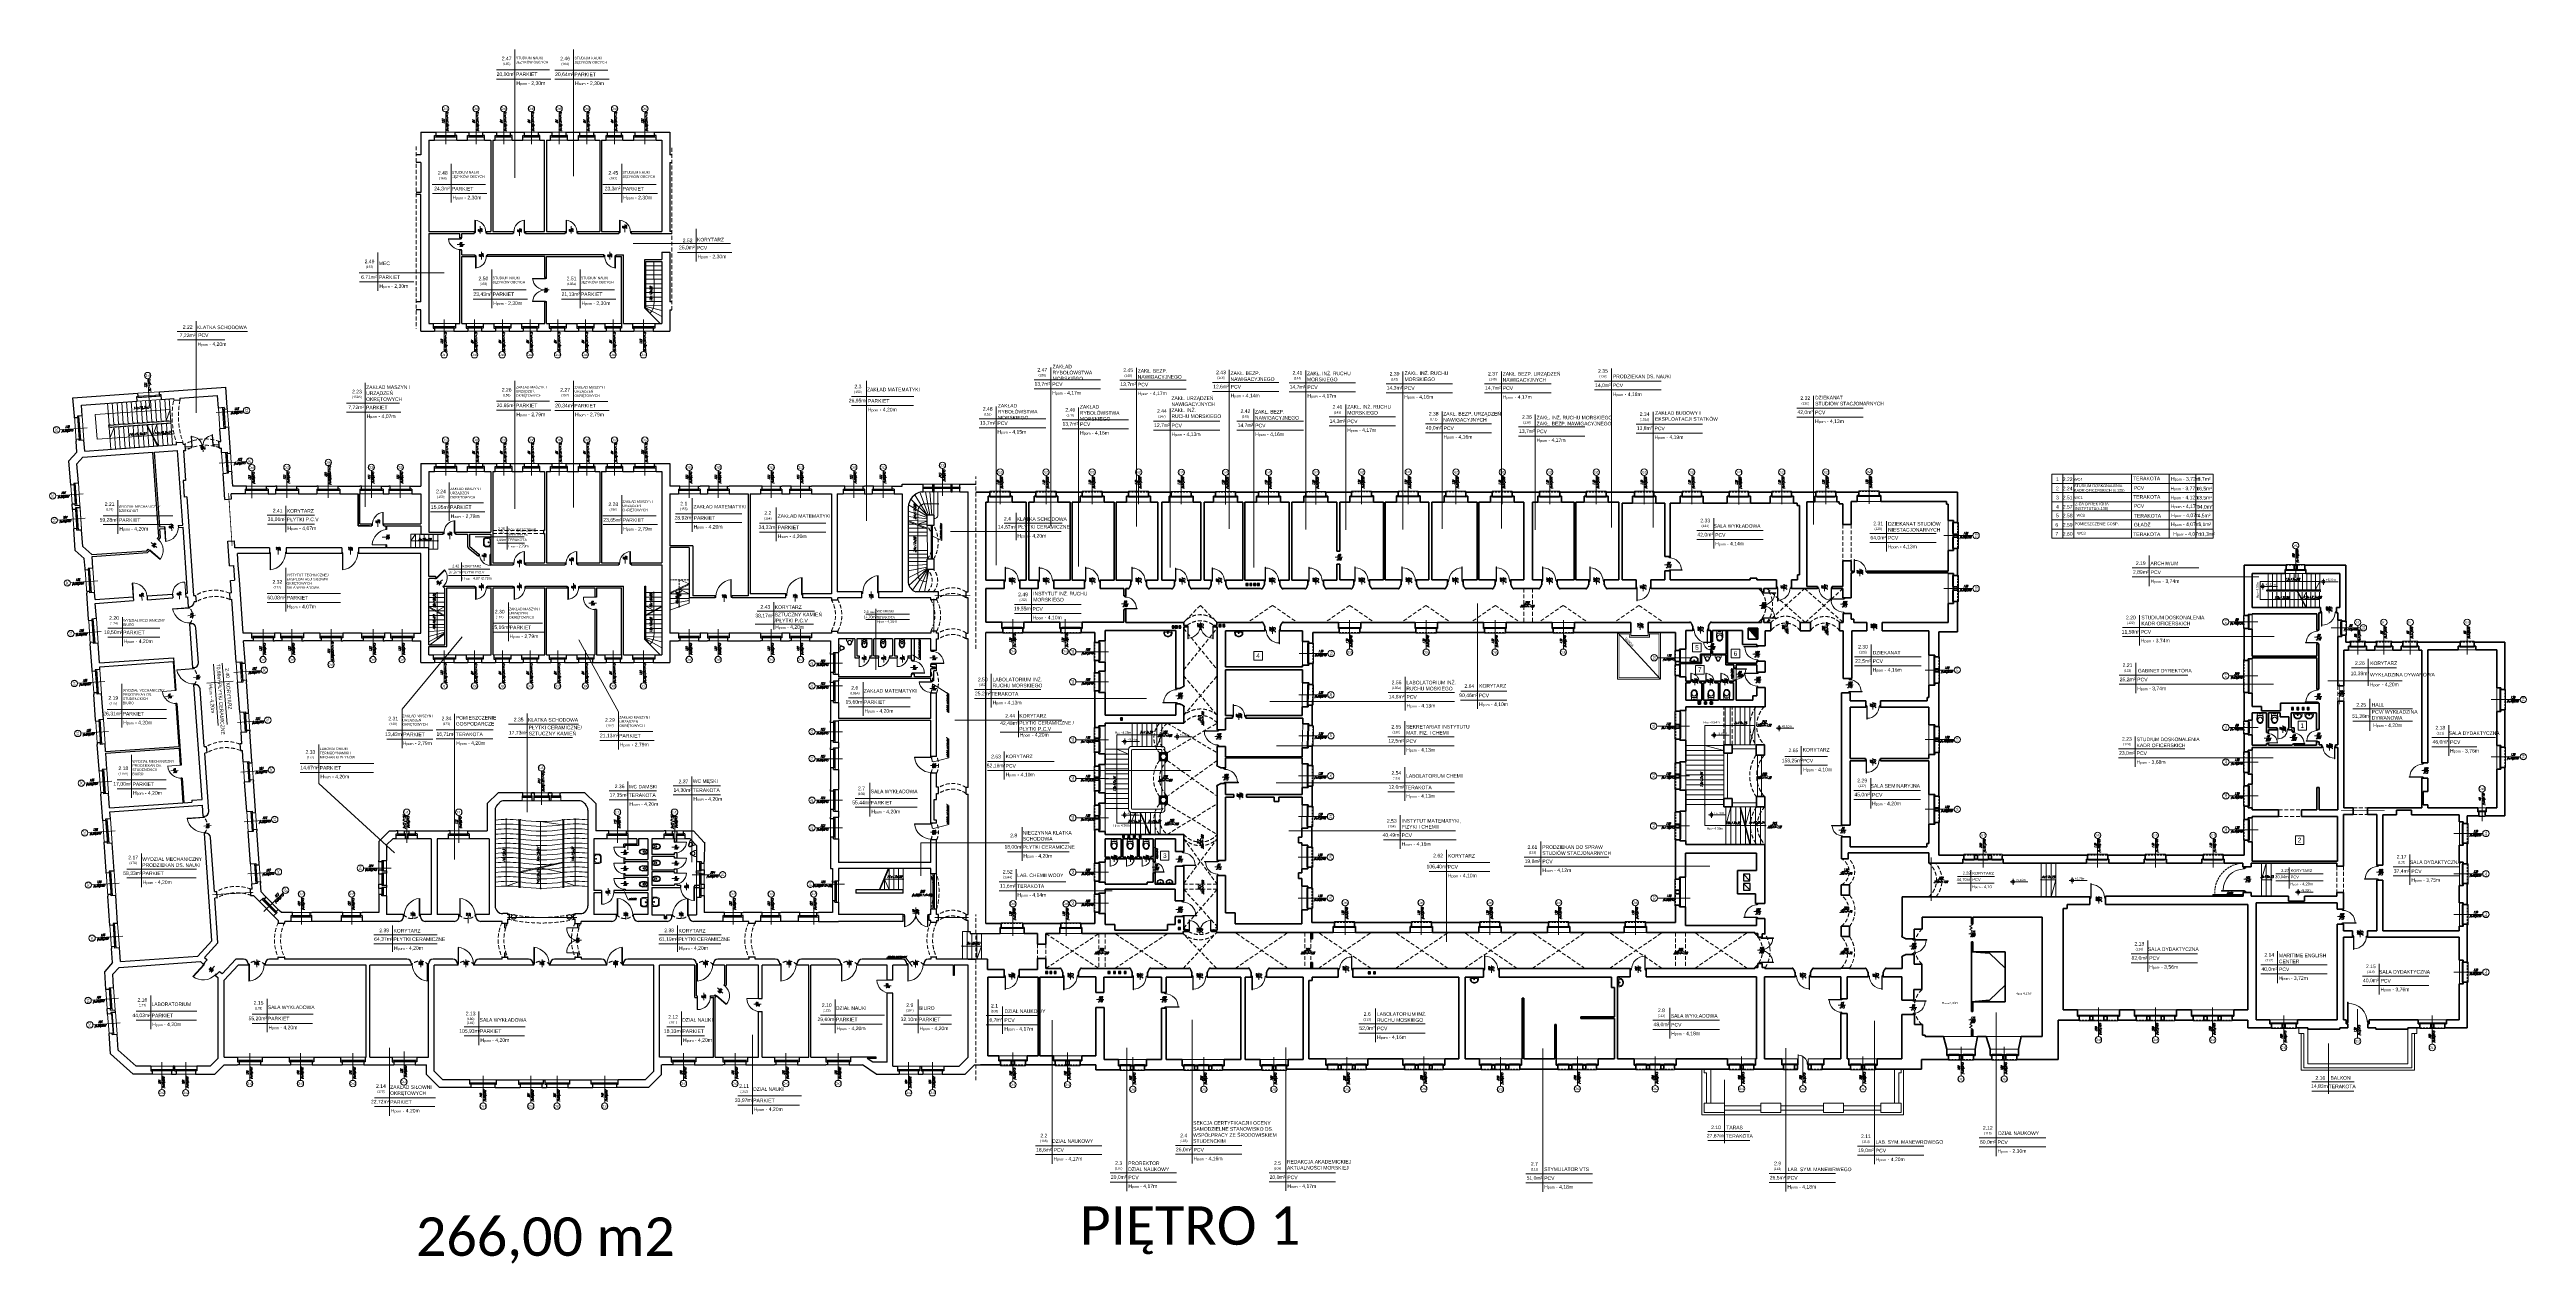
# Model space of a CAD drawing. Header units: millimetres. Extents: x -18485 to 40303, y -22087 to 35064.
# Drawn here: x 1595 to 17690, y 3956 to 11845 of the extents above; entities that cross this region are included whole.
import ezdxf
from ezdxf.enums import TextEntityAlignment as Align

# ---------------------------------------------------------------- set-up
doc = ezdxf.new("R2010")
doc.units = ezdxf.units.MM
doc.linetypes.add('ACAD_ISO12W100', pattern=[21, 12, -3, 0, -3, 0, -3])
doc.linetypes.add('DASHED', pattern=[19.05, 12.7, -6.35])
doc.layers.get('0').update_dxf_attribs({"lineweight": 25})
for name, color, linetype, lineweight in [('01 parter - ściany', 2, 'Continuous', 25), ('01_ściany', 2, 'Continuous', 25), ('03-01_okna', 5, 'Continuous', 15), ('03-02_schody', 6, 'Continuous', 5), ('03_drzwi', 1, 'Continuous', 0), ('04-1_widok', 251, 'Continuous', 5), ('04-2_nad', 251, 'DASHED', 5), ('05-03_opis', 10, 'Continuous', 5), ('07_wyposażenie', 253, 'Continuous', 5), ('11 piętro I - ściany', 2, 'Continuous', 35), ('31 piętro III - ściany', 2, 'Continuous', 35), ('inw03-02_schody', 6, 'Continuous', 5)]:
    doc.layers.add(name, color=color, linetype=linetype, lineweight=lineweight)
doc.styles.add('arial', font='arial.ttf')
doc.styles.add('ariel', font='arial.ttf', dxfattribs={"width": 0.8})
doc.styles.add('ariel_wym', font='simplex.shx', dxfattribs={"width": 0.65, "oblique": 25})
doc.styles.get("Standard").update_dxf_attribs({"font": 'txt.shx'})

# ---------------------------------------------------------------- blocks, each defined once
blk = doc.blocks.new('ubi012_r')
for p, q in [((-2, 33), (0, 0)), ((30, 0), (0, 0)), ((1, 17), (1, 29)), ((27, 14), (4, 14)), ((15, 5), (7, 5)), ((15, 5), (23, 5)), ((33, 33), (30, 0)), ((30, 29), (30, 17))]:
    blk.add_line(p, q)
for centre in [(4, 17), (27, 17)]:
    blk.add_circle(centre, 0.506)
for centre, radius, start, end in [((28, 34), 29.8, 154.3733, 172.0149), ((31, 33), 33.1, 171.7845, 180.1077), ((19, 37), 19.5, 169.767, 190.233), ((18, 38), 18.8, 148.867, 169.8645), ((16, 37), 16.2, 189.6364, 202.7205), ((21, 37), 22.3, 133.1777, 154.6258), ((-2, 29), 2.53, 0, 22.7205), ((4, 17), 3.03, 180, 270), ((17, 38), 17, 126.5259, 148.9267), ((17, 38), 15.6, 148.867, 169.8645), ((18, 38), 16.2, 169.767, 190.233), ((17, 38), 15.6, 190.1355, 211.133), ((16, 39), 14.2, 126.5259, 148.9267), ((16, 37), 14.2, 211.0733, 233.4741), ((16, 42), 15.5, 105.9445, 133.2542), ((16, 40), 15.4, 102.4946, 126.4967), ((15, 40), 12.8, 102.4946, 126.4967), ((15, 36), 12.8, 233.5033, 257.5054), ((15, 44), 13, 74.6148, 105.3852), ((15, 40), 14.7, 77.6333, 102.3667), ((15, 40), 12.2, 77.6333, 102.3667), ((15, 35), 12.2, 257.6333, 282.3667), ((15, 40), 12.8, 53.5033, 77.5054), ((15, 36), 12.8, 282.4946, 306.4967), ((15, 42), 15.5, 46.7458, 74.0555), ((15, 40), 15.4, 53.5033, 77.5054), ((14, 39), 14.2, 31.0733, 53.4741), ((14, 37), 14.2, 306.5259, 328.9267), ((14, 38), 17, 31.0733, 53.4741), ((10, 37), 22.3, 25.3742, 46.8223), ((13, 38), 15.6, 10.1355, 31.133), ((13, 38), 15.6, 328.867, 349.8645), ((27, 17), 3.03, 270, 0), ((12, 38), 16.2, 0, 10.233), ((12, 38), 16.2, 349.767, 0), ((13, 38), 18.8, 10.1355, 31.133), ((3, 34), 29.8, 7.9851, 25.6267), ((-14, 43), 46.1, 343.1585, 348.2524), ((33, 29), 2.53, 163.1585, 180), ((12, 37), 19.5, 0, 10.233), ((12, 37), 19.5, 349.767, 0), ((0, 33), 33.1, 0, 8.2155)]:
    blk.add_arc(centre, radius, start, end)
blk = doc.blocks.new('umywal04')
at = {"flags": 128}
for points in [[(0, 0), (-2, -4), (-4, -9), (-4, -14), (-3, -19), (-2, -23), (1, -28), (4, -31), (8, -34), (13, -37), (18, -38), (23, -38), (29, -38), (34, -37), (38, -34), (43, -31), (46, -28), (49, -23), (50, -19), (51, -14), (51, -9), (49, -4), (47, 0)], [(4, -8), (3, -11), (2, -15), (2, -18), (2, -21), (4, -24), (6, -27), (8, -30), (12, -32), (15, -33), (19, -34), (23, -34), (27, -34), (31, -33), (35, -32), (38, -30), (41, -27), (43, -24), (44, -21), (45, -18), (45, -15), (44, -11), (42, -8)]]:
    blk.add_lwpolyline(points, dxfattribs=at)
for points in [[(0, 0), (47, 0)], [(4, -8), (42, -8)]]:
    blk.add_lwpolyline(points)
for centre, radius in [((19, -4), 1.56), ((23, -14), 2.54), ((28, -4), 1.56)]:
    blk.add_circle(centre, radius)
blk = doc.blocks.new('*U1420')
blk.add_line((0, -0.38), (0, -0.4))
blk.add_lwpolyline([(0, 0.4), (0, 0.38), (0.8, 0.38), (0.8, 0.4), (0.05, 0.4), (-0.05, 0.4), (-0.05, 0.45), (0.05, 0.45), (0.05, 0.4)])
at = {"ltscale": 0.8}
blk.add_lwpolyline([(0.05, -0.4), (0.05, -0.45), (-0.05, -0.45), (-0.05, -0.4)], close=True, dxfattribs=at)
blk.add_arc((0, 0.38), 0.75, 270, 360)
blk = doc.blocks.new('*U1422')
blk.add_line((0, 0.38), (0, 0.4))
at = {"ltscale": 0.8}
blk.add_lwpolyline([(0.05, 0.4), (0.05, 0.45), (-0.05, 0.45), (-0.05, 0.4)], close=True, dxfattribs=at)
blk.add_lwpolyline([(0, -0.4), (0, -0.38), (0.8, -0.38), (0.8, -0.4), (0.05, -0.4), (-0.05, -0.4), (-0.05, -0.45), (0.05, -0.45), (0.05, -0.4)])
blk.add_arc((0, -0.38), 0.75, 0, 90)
blk = doc.blocks.new('*U1421')
blk.add_line((0, -0.38), (0, -0.4))
blk.add_lwpolyline([(0, 0.4), (0, 0.38), (-0.8, 0.38), (-0.8, 0.4), (-0.05, 0.4), (0.05, 0.4), (0.05, 0.45), (-0.05, 0.45), (-0.05, 0.4)])
at = {"ltscale": 0.8}
blk.add_lwpolyline([(-0.05, -0.4), (-0.05, -0.45), (0.05, -0.45), (0.05, -0.4)], close=True, dxfattribs=at)
blk.add_arc((0, 0.38), 0.75, 180, 270)
blk = doc.blocks.new('*U1428')
blk.add_line((0, 0.38), (0, 0.4))
at = {"ltscale": 0.8}
blk.add_lwpolyline([(-0.05, 0.4), (-0.05, 0.45), (0.05, 0.45), (0.05, 0.4)], close=True, dxfattribs=at)
blk.add_lwpolyline([(0, -0.4), (0, -0.38), (-0.8, -0.38), (-0.8, -0.4), (-0.05, -0.4), (0.05, -0.4), (0.05, -0.45), (-0.05, -0.45), (-0.05, -0.4)])
blk.add_arc((0, -0.38), 0.75, 90, 180)
blk = doc.blocks.new('*U1423')
blk.add_line((0, 0.38), (0, 0.4))
at = {"ltscale": 0.8}
blk.add_lwpolyline([(-0.05, 0.4), (-0.05, 0.45), (0.05, 0.45), (0.05, 0.4)], close=True, dxfattribs=at)
blk.add_lwpolyline([(0, -0.4), (0, -0.38), (-0.8, -0.38), (-0.8, -0.4), (-0.05, -0.4), (0.05, -0.4), (0.05, -0.45), (-0.05, -0.45), (-0.05, -0.4)])
blk.add_arc((0, -0.38), 0.75, 90, 180)
blk = doc.blocks.new('*U1424')
for p, q in [((0, -0.025), (0, 0.025)), ((0, -0.675), (0, -0.7))]:
    blk.add_line(p, q)
for points in [[(0, 0.7), (0, 0.675), (0.7, 0.675), (0.7, 0.7), (0.05, 0.7), (-0.05, 0.7), (-0.05, 0.75), (0.05, 0.75), (0.05, 0.7)], [(0, -0.7), (0, -0.675), (0.7, -0.675), (0.7, -0.7), (0.05, -0.7), (-0.05, -0.7), (-0.05, -0.75), (0.05, -0.75), (0.05, -0.7)]]:
    blk.add_lwpolyline(points)
for centre, start, end in [((0, 0.675), 270, 0), ((0, -0.675), 0, 90)]:
    blk.add_arc(centre, 0.65, start, end)
blk = doc.blocks.new('*U1425')
for p, q in [((0, -0.025), (0, 0.025)), ((0, -0.675), (0, -0.7))]:
    blk.add_line(p, q)
for points in [[(0, 0.7), (0, 0.675), (-0.7, 0.675), (-0.7, 0.7), (-0.05, 0.7), (0.05, 0.7), (0.05, 0.75), (-0.05, 0.75), (-0.05, 0.7)], [(0, -0.7), (0, -0.675), (-0.7, -0.675), (-0.7, -0.7), (-0.05, -0.7), (0.05, -0.7), (0.05, -0.75), (-0.05, -0.75), (-0.05, -0.7)]]:
    blk.add_lwpolyline(points)
for centre, start, end in [((0, 0.675), 180, 270), ((0, -0.675), 90, 180)]:
    blk.add_arc(centre, 0.65, start, end)
blk = doc.blocks.new('*U1426')
blk.add_line((0, -0.38), (0, -0.4))
blk.add_lwpolyline([(0, 0.4), (0, 0.38), (-0.8, 0.38), (-0.8, 0.4), (-0.05, 0.4), (0.05, 0.4), (0.05, 0.45), (-0.05, 0.45), (-0.05, 0.4)])
at = {"ltscale": 0.8}
blk.add_lwpolyline([(-0.05, -0.4), (-0.05, -0.45), (0.05, -0.45), (0.05, -0.4)], close=True, dxfattribs=at)
blk.add_arc((0, 0.38), 0.75, 180, 270)
blk = doc.blocks.new('*U1427')
blk.add_line((0, -0.38), (0, -0.4))
blk.add_lwpolyline([(0, 0.4), (0, 0.38), (0.8, 0.38), (0.8, 0.4), (0.05, 0.4), (-0.05, 0.4), (-0.05, 0.45), (0.05, 0.45), (0.05, 0.4)])
at = {"ltscale": 0.8}
blk.add_lwpolyline([(0.05, -0.4), (0.05, -0.45), (-0.05, -0.45), (-0.05, -0.4)], close=True, dxfattribs=at)
blk.add_arc((0, 0.38), 0.75, 270, 360)
blk = doc.blocks.new('*U1429')
blk.add_line((0, 0.38), (0, 0.4))
at = {"ltscale": 0.8}
blk.add_lwpolyline([(0.05, 0.4), (0.05, 0.45), (-0.05, 0.45), (-0.05, 0.4)], close=True, dxfattribs=at)
blk.add_lwpolyline([(0, -0.4), (0, -0.38), (0.8, -0.38), (0.8, -0.4), (0.05, -0.4), (-0.05, -0.4), (-0.05, -0.45), (0.05, -0.45), (0.05, -0.4)])
blk.add_arc((0, -0.38), 0.75, 0, 90)
blk = doc.blocks.new('*U1430')
blk.add_line((0, -0.38), (0, -0.4))
blk.add_lwpolyline([(0, 0.4), (0, 0.38), (-0.8, 0.38), (-0.8, 0.4), (-0.05, 0.4), (0.05, 0.4), (0.05, 0.45), (-0.05, 0.45), (-0.05, 0.4)])
at = {"ltscale": 0.8}
blk.add_lwpolyline([(-0.05, -0.4), (-0.05, -0.45), (0.05, -0.45), (0.05, -0.4)], close=True, dxfattribs=at)
blk.add_arc((0, 0.38), 0.75, 180, 270)
blk = doc.blocks.new('*U1431')
for p, q in [((0, -0.025), (0, 0.025)), ((0, -0.675), (0, -0.7))]:
    blk.add_line(p, q)
for points in [[(0, 0.7), (0, 0.675), (0.7, 0.675), (0.7, 0.7), (0.05, 0.7), (-0.05, 0.7), (-0.05, 0.75), (0.05, 0.75), (0.05, 0.7)], [(0, -0.7), (0, -0.675), (0.7, -0.675), (0.7, -0.7), (0.05, -0.7), (-0.05, -0.7), (-0.05, -0.75), (0.05, -0.75), (0.05, -0.7)]]:
    blk.add_lwpolyline(points)
for centre, start, end in [((0, 0.675), 270, 0), ((0, -0.675), 0, 90)]:
    blk.add_arc(centre, 0.65, start, end)
blk = doc.blocks.new('*U1432')
blk.add_line((0, -0.38), (0, -0.4))
blk.add_lwpolyline([(0, 0.4), (0, 0.38), (0.8, 0.38), (0.8, 0.4), (0.05, 0.4), (-0.05, 0.4), (-0.05, 0.45), (0.05, 0.45), (0.05, 0.4)])
at = {"ltscale": 0.8}
blk.add_lwpolyline([(0.05, -0.4), (0.05, -0.45), (-0.05, -0.45), (-0.05, -0.4)], close=True, dxfattribs=at)
blk.add_arc((0, 0.38), 0.75, 270, 360)
blk = doc.blocks.new('*U1433')
blk.add_line((0, 0.38), (0, 0.4))
at = {"ltscale": 0.8}
blk.add_lwpolyline([(0.05, 0.4), (0.05, 0.45), (-0.05, 0.45), (-0.05, 0.4)], close=True, dxfattribs=at)
blk.add_lwpolyline([(0, -0.4), (0, -0.38), (0.8, -0.38), (0.8, -0.4), (0.05, -0.4), (-0.05, -0.4), (-0.05, -0.45), (0.05, -0.45), (0.05, -0.4)])
blk.add_arc((0, -0.38), 0.75, 0, 90)
blk = doc.blocks.new('*U1434')
blk.add_line((0, 0.38), (0, 0.4))
at = {"ltscale": 0.8}
blk.add_lwpolyline([(-0.05, 0.4), (-0.05, 0.45), (0.05, 0.45), (0.05, 0.4)], close=True, dxfattribs=at)
blk.add_lwpolyline([(0, -0.4), (0, -0.38), (-0.8, -0.38), (-0.8, -0.4), (-0.05, -0.4), (0.05, -0.4), (0.05, -0.45), (-0.05, -0.45), (-0.05, -0.4)])
blk.add_arc((0, -0.38), 0.75, 90, 180)
blk = doc.blocks.new('*U1435')
blk.add_line((0, -0.38), (0, -0.4))
blk.add_lwpolyline([(0, 0.4), (0, 0.38), (0.8, 0.38), (0.8, 0.4), (0.05, 0.4), (-0.05, 0.4), (-0.05, 0.45), (0.05, 0.45), (0.05, 0.4)])
at = {"ltscale": 0.8}
blk.add_lwpolyline([(0.05, -0.4), (0.05, -0.45), (-0.05, -0.45), (-0.05, -0.4)], close=True, dxfattribs=at)
blk.add_arc((0, 0.38), 0.75, 270, 360)
blk = doc.blocks.new('*U1436')
blk.add_line((0, -0.38), (0, -0.4))
blk.add_lwpolyline([(0, 0.4), (0, 0.38), (-0.8, 0.38), (-0.8, 0.4), (-0.05, 0.4), (0.05, 0.4), (0.05, 0.45), (-0.05, 0.45), (-0.05, 0.4)])
at = {"ltscale": 0.8}
blk.add_lwpolyline([(-0.05, -0.4), (-0.05, -0.45), (0.05, -0.45), (0.05, -0.4)], close=True, dxfattribs=at)
blk.add_arc((0, 0.38), 0.75, 180, 270)
blk = doc.blocks.new('*U1437')
blk.add_line((0, -0.375), (0, -0.4))
blk.add_lwpolyline([(0, 0.4), (0, 0.375), (0.8, 0.375), (0.8, 0.4), (0.05, 0.4), (-0.05, 0.4), (-0.05, 0.45), (0.05, 0.45), (0.05, 0.4)])
at = {"ltscale": 0.8}
blk.add_lwpolyline([(0.05, -0.4), (0.05, -0.45), (-0.05, -0.45), (-0.05, -0.4)], close=True, dxfattribs=at)
blk.add_arc((0, 0.375), 0.75, 270, 360)
blk = doc.blocks.new('*U1438')
blk.add_line((0, -0.38), (0, -0.4))
blk.add_lwpolyline([(0, 0.4), (0, 0.38), (-0.8, 0.38), (-0.8, 0.4), (-0.05, 0.4), (0.05, 0.4), (0.05, 0.45), (-0.05, 0.45), (-0.05, 0.4)])
at = {"ltscale": 0.8}
blk.add_lwpolyline([(-0.05, -0.4), (-0.05, -0.45), (0.05, -0.45), (0.05, -0.4)], close=True, dxfattribs=at)
blk.add_arc((0, 0.38), 0.75, 180, 270)
blk = doc.blocks.new('*U1439')
blk.add_line((0, 0.38), (0, 0.4))
at = {"ltscale": 0.8}
blk.add_lwpolyline([(0.05, 0.4), (0.05, 0.45), (-0.05, 0.45), (-0.05, 0.4)], close=True, dxfattribs=at)
blk.add_lwpolyline([(0, -0.4), (0, -0.38), (0.8, -0.38), (0.8, -0.4), (0.05, -0.4), (-0.05, -0.4), (-0.05, -0.45), (0.05, -0.45), (0.05, -0.4)])
blk.add_arc((0, -0.38), 0.75, 0, 90)
blk = doc.blocks.new('*U1440')
blk.add_line((0, -0.38), (0, -0.4))
blk.add_lwpolyline([(0, 0.4), (0, 0.38), (-0.8, 0.38), (-0.8, 0.4), (-0.05, 0.4), (0.05, 0.4), (0.05, 0.45), (-0.05, 0.45), (-0.05, 0.4)])
at = {"ltscale": 0.8}
blk.add_lwpolyline([(-0.05, -0.4), (-0.05, -0.45), (0.05, -0.45), (0.05, -0.4)], close=True, dxfattribs=at)
blk.add_arc((0, 0.38), 0.75, 180, 270)
blk = doc.blocks.new('*U1441')
blk.add_line((0, 0.38), (0, 0.4))
at = {"ltscale": 0.8}
blk.add_lwpolyline([(-0.05, 0.4), (-0.05, 0.45), (0.05, 0.45), (0.05, 0.4)], close=True, dxfattribs=at)
blk.add_lwpolyline([(0, -0.4), (0, -0.38), (-0.8, -0.38), (-0.8, -0.4), (-0.05, -0.4), (0.05, -0.4), (0.05, -0.45), (-0.05, -0.45), (-0.05, -0.4)])
blk.add_arc((0, -0.38), 0.75, 90, 180)
blk = doc.blocks.new('*U1442')
blk.add_line((0, -0.375), (0, -0.4))
blk.add_lwpolyline([(0, 0.4), (0, 0.375), (0.8, 0.375), (0.8, 0.4), (0.05, 0.4), (-0.05, 0.4), (-0.05, 0.45), (0.05, 0.45), (0.05, 0.4)])
at = {"ltscale": 0.8}
blk.add_lwpolyline([(0.05, -0.4), (0.05, -0.45), (-0.05, -0.45), (-0.05, -0.4)], close=True, dxfattribs=at)
blk.add_arc((0, 0.375), 0.75, 270, 360)
blk = doc.blocks.new('kota rzutowa')
at = {"ltscale": 0.5}
for p, q in [((-21, 0), (103, 0)), ((0, -21), (0, 21))]:
    blk.add_line(p, q, dxfattribs=at)
blk.add_circle((0, 0), 10.6, dxfattribs=at)
at = {"ltscale": 0.5, "style": 'arial'}
blk.add_attdef('POZ._POSADKI_WYKOŃCZONWJ', text='', height=15, dxfattribs=at).set_placement((18, 1), align=Align.BOTTOM_LEFT)
blk.add_attdef('POZ._POSADZKI_KONSTRUKCJA', text='', height=15, dxfattribs=at).set_placement((17, -5), align=Align.TOP_LEFT)
blk = doc.blocks.new('*U1443')
blk.add_line((0, -0.38), (0, -0.4))
blk.add_lwpolyline([(0, 0.4), (0, 0.38), (-0.8, 0.38), (-0.8, 0.4), (-0.05, 0.4), (0.05, 0.4), (0.05, 0.45), (-0.05, 0.45), (-0.05, 0.4)])
at = {"ltscale": 0.8}
blk.add_lwpolyline([(-0.05, -0.4), (-0.05, -0.45), (0.05, -0.45), (0.05, -0.4)], close=True, dxfattribs=at)
blk.add_arc((0, 0.38), 0.75, 180, 270)
blk = doc.blocks.new('*U1419')
for p, q in [((0, -0.025), (0, 0.025)), ((0, -0.675), (0, -0.7))]:
    blk.add_line(p, q)
for points in [[(0, 0.7), (0, 0.675), (-0.7, 0.675), (-0.7, 0.7), (-0.05, 0.7), (0.05, 0.7), (0.05, 0.75), (-0.05, 0.75), (-0.05, 0.7)], [(0, -0.7), (0, -0.675), (-0.7, -0.675), (-0.7, -0.7), (-0.05, -0.7), (0.05, -0.7), (0.05, -0.75), (-0.05, -0.75), (-0.05, -0.7)]]:
    blk.add_lwpolyline(points)
for centre, start, end in [((0, 0.675), 180, 270), ((0, -0.675), 90, 180)]:
    blk.add_arc(centre, 0.65, start, end)
blk = doc.blocks.new('pisuar')
at = {"layer": '07_wyposażenie', "ltscale": 2}
for p, q in [((0, -3), (0, 0)), ((0, 0), (40, 0)), ((40, -3), (40, 0)), ((0, -9), (0, -3)), ((1, -12), (0, -9)), ((11, -34), (1, -12)), ((14, -33), (8, -20)), ((32, -20), (26, -33)), ((39, -12), (29, -34)), ((40, -9), (39, -12)), ((39, -12), (40, -9)), ((40, -9), (40, -3))]:
    blk.add_line(p, q, dxfattribs=at)
for centre, radius, start, end in [((13, -18), 5.45, 148.1465, 180), ((13, -18), 5.45, 180, 203.6096), ((17, -20), 9.14, 123.6901, 148.1465), ((20, -30), 10, 204.2952, 270), ((19, -23), 12.9, 105.4371, 123.6901), ((20, -30), 6.45, 204.2952, 270), ((20, -28), 17.9, 90, 105.4371), ((20, -28), 17.9, 74.5629, 90), ((20, -30), 6.45, 270, 335.7048), ((20, -30), 10, 270, 335.7048), ((21, -23), 12.9, 56.3099, 74.5629), ((23, -20), 9.14, 31.8535, 56.3099), ((27, -18), 5.45, 0, 31.8535), ((27, -18), 5.45, 341.6064, 0)]:
    blk.add_arc(centre, radius, start, end, dxfattribs=at)

msp = doc.modelspace()

# ---------------------------------------------------------------- hatches: boundary and pattern name
at = {"layer": '03_drzwi'}
for points in [[(7330, 8684, 1), (7324, 8684, 1)], [(7207, 7909, 1), (7201, 7909, 1)], [(7340, 7719, 1), (7334, 7719, 1)], [(7340, 7718, 1), (7334, 7718, 1)], [(7340, 7215, 1), (7334, 7215, 1)], [(7340, 7215, 1), (7334, 7215, 1)], [(7340, 6782, 1), (7334, 6782, 1)], [(5334, 6371, 1), (5328, 6371, 1)], [(7204, 5888, 1), (7198, 5888, 1)]]:
    msp.add_hatch(color=256, dxfattribs=at).paths.add_polyline_path(points)
at = {"layer": '31 piętro III - ściany'}
msp.add_hatch(color=256, dxfattribs=at).paths.add_polyline_path([(12695, 8013), (12695, 8084), (12633, 8084)])

# ---------------------------------------------------------------- linework, layer by layer
at = {"layer": '01 parter - ściany'}
for p, q in [((4008, 11307), (4008, 11161)), ((4008, 11307), (4106, 11307)), ((4096, 11256), (4096, 11286)), ((4096, 11286), (4106, 11286)), ((4106, 11286), (4106, 11307)), ((4231, 11286), (4231, 11307)), ((4231, 11307), (4321, 11307)), ((4241, 11286), (4231, 11286)), ((4241, 11256), (4241, 11286)), ((4241, 11256), (4241, 11286)), ((4311, 11256), (4311, 11286)), ((4311, 11286), (4321, 11286)), ((4321, 11286), (4321, 11307)), ((4411, 11286), (4411, 11307)), ((4411, 11307), (4501, 11307)), ((4421, 11286), (4411, 11286)), ((4421, 11256), (4421, 11286)), ((4491, 11256), (4491, 11286)), ((4491, 11286), (4501, 11286)), ((4501, 11286), (4501, 11307)), ((4591, 11286), (4591, 11307)), ((4591, 11307), (4681, 11307)), ((4601, 11286), (4591, 11286)), ((4601, 11256), (4601, 11286)), ((4671, 11256), (4671, 11286)), ((4671, 11286), (4681, 11286)), ((4681, 11286), (4681, 11307)), ((4771, 11286), (4771, 11307)), ((4771, 11307), (4861, 11307)), ((4781, 11286), (4771, 11286)), ((4781, 11256), (4781, 11286)), ((4851, 11256), (4851, 11286)), ((4851, 11286), (4861, 11286)), ((4861, 11286), (4861, 11307)), ((4951, 11286), (4951, 11307)), ((4951, 11307), (5041, 11307)), ((4961, 11286), (4951, 11286)), ((4961, 11256), (4961, 11286)), ((5031, 11256), (5031, 11286)), ((5031, 11286), (5041, 11286)), ((5041, 11286), (5041, 11307)), ((5131, 11286), (5131, 11307)), ((5131, 11307), (5221, 11307)), ((5141, 11286), (5131, 11286)), ((5141, 11256), (5141, 11286)), ((5211, 11256), (5211, 11286)), ((5211, 11286), (5221, 11286)), ((5221, 11286), (5221, 11307)), ((5311, 11286), (5311, 11307)), ((5311, 11307), (5401, 11307)), ((5321, 11286), (5311, 11286)), ((5321, 11256), (5321, 11286)), ((5391, 11256), (5391, 11286)), ((5391, 11286), (5401, 11286)), ((5401, 11286), (5401, 11307)), ((5526, 11286), (5526, 11307)), ((5526, 11307), (5625, 11307)), ((5536, 11286), (5526, 11286)), ((5536, 11256), (5536, 11286)), ((5536, 11256), (5536, 11286)), ((5625, 11307), (5625, 11161)), ((4008, 11161), (3977, 11161)), ((4008, 11110), (3977, 11110)), ((4008, 11110), (4008, 10915)), ((4059, 11256), (4059, 11110)), ((4059, 11256), (4096, 11256)), ((4059, 11110), (4059, 10661)), ((4241, 11256), (4311, 11256)), ((4421, 11256), (4463, 11256)), ((4463, 11256), (4463, 10661)), ((4475, 11256), (4475, 10661)), ((4475, 11256), (4491, 11256)), ((4601, 11256), (4671, 11256)), ((4781, 11256), (4811, 11256)), ((4811, 10661), (4811, 11256)), ((4823, 11256), (4823, 10661)), ((4823, 11256), (4851, 11256)), ((4961, 11256), (5031, 11256)), ((5141, 11256), (5170, 11256)), ((5170, 11256), (5170, 10661)), ((5182, 11256), (5182, 10661)), ((5182, 11256), (5211, 11256)), ((5321, 11256), (5391, 11256)), ((5536, 11256), (5574, 11256)), ((5574, 11256), (5574, 11110)), ((5574, 11110), (5574, 10661)), ((5639, 11161), (5625, 11161)), ((5625, 11110), (5625, 10662)), ((5625, 11110), (5639, 11110)), ((4008, 10915), (3977, 10915)), ((4008, 10903), (3977, 10903)), ((4008, 10205), (4008, 10903)), ((4059, 10661), (4354, 10661)), ((4059, 10649), (4261, 10649)), ((4059, 10649), (4059, 10065)), ((4261, 10620), (4261, 10649)), ((4273, 10649), (4354, 10649)), ((4273, 10620), (4273, 10649)), ((4354, 10661), (4354, 10649)), ((4434, 10661), (4463, 10661)), ((4434, 10661), (4434, 10649)), ((4434, 10649), (4607, 10649)), ((4475, 10661), (4607, 10661)), ((4607, 10661), (4607, 10649)), ((4687, 10661), (4811, 10661)), ((4687, 10661), (4687, 10649)), ((4687, 10649), (4946, 10649)), ((4823, 10661), (4946, 10661)), ((4946, 10661), (4946, 10649)), ((5026, 10661), (5170, 10661)), ((5026, 10661), (5026, 10649)), ((5026, 10649), (5294, 10649)), ((5182, 10661), (5294, 10661)), ((5294, 10661), (5294, 10649)), ((5374, 10661), (5574, 10661)), ((5374, 10661), (5374, 10649)), ((5374, 10649), (5574, 10649)), ((5574, 10649), (5639, 10649)), ((5639, 10662), (5625, 10662)), ((4273, 10620), (4261, 10620)), ((4261, 10065), (4261, 10540)), ((4273, 10540), (4261, 10540)), ((4273, 10511), (4273, 10540)), ((4273, 10511), (4358, 10511)), ((4273, 10499), (4358, 10499)), ((4273, 10065), (4273, 10499)), ((4358, 10511), (4358, 10499)), ((5197, 10511), (4438, 10511)), ((4438, 10511), (4438, 10499)), ((4813, 10499), (4438, 10499)), ((4813, 10362), (4813, 10499)), ((4825, 10499), (5197, 10499)), ((4825, 10362), (4825, 10499)), ((5197, 10499), (5197, 10511)), ((5277, 10511), (5324, 10511)), ((5277, 10499), (5277, 10511)), ((5277, 10499), (5312, 10499)), ((5312, 10065), (5312, 10499)), ((5324, 10065), (5324, 10511)), ((5463, 10163), (5463, 10480)), ((5463, 10480), (5574, 10480)), ((5469, 10163), (5469, 10468)), ((5469, 10468), (5574, 10468)), ((5574, 10528), (5574, 10480)), ((5574, 10528), (5625, 10528)), ((5574, 10468), (5574, 10205)), ((5625, 10528), (5625, 10205)), ((4825, 10362), (4813, 10362)), ((4008, 10205), (3977, 10205)), ((4008, 10154), (3977, 10154)), ((4008, 10014), (4008, 10154)), ((4813, 10065), (4813, 10202)), ((4825, 10202), (4813, 10202)), ((4825, 10065), (4825, 10202)), ((5463, 10163), (5469, 10163)), ((5574, 10205), (5574, 10065)), ((5639, 10205), (5625, 10205)), ((5625, 10154), (5625, 10014)), ((5625, 10154), (5639, 10154)), ((4008, 10014), (4097, 10014)), ((4059, 10065), (4087, 10065)), ((4087, 10065), (4087, 10034)), ((4087, 10034), (4097, 10034)), ((4097, 10034), (4097, 10014)), ((4232, 10034), (4222, 10034)), ((4222, 10034), (4222, 10014)), ((4222, 10014), (4312, 10014)), ((4232, 10065), (4232, 10034)), ((4232, 10065), (4232, 10034)), ((4232, 10065), (4261, 10065)), ((4273, 10065), (4302, 10065)), ((4302, 10065), (4302, 10034)), ((4302, 10034), (4312, 10034)), ((4312, 10034), (4312, 10014)), ((4412, 10034), (4402, 10034)), ((4402, 10034), (4402, 10014)), ((4402, 10014), (4492, 10014)), ((4412, 10065), (4412, 10034)), ((4412, 10065), (4482, 10065)), ((4482, 10065), (4482, 10034)), ((4482, 10034), (4492, 10034)), ((4492, 10034), (4492, 10014)), ((4592, 10034), (4582, 10034)), ((4582, 10034), (4582, 10014)), ((4582, 10014), (4672, 10014)), ((4592, 10065), (4592, 10034)), ((4592, 10065), (4662, 10065)), ((4662, 10065), (4662, 10034)), ((4662, 10034), (4672, 10034)), ((4672, 10034), (4672, 10014)), ((4772, 10034), (4762, 10034)), ((4762, 10034), (4762, 10014)), ((4762, 10014), (4852, 10014)), ((4772, 10065), (4772, 10034)), ((4772, 10065), (4813, 10065)), ((4825, 10065), (4842, 10065)), ((4842, 10065), (4842, 10034)), ((4842, 10034), (4852, 10034)), ((4852, 10034), (4852, 10014)), ((4952, 10034), (4942, 10034)), ((4942, 10034), (4942, 10014)), ((4942, 10014), (5032, 10014)), ((4952, 10065), (4952, 10034)), ((4952, 10065), (5022, 10065)), ((5022, 10065), (5022, 10034)), ((5022, 10034), (5032, 10034)), ((5032, 10034), (5032, 10014)), ((5132, 10034), (5122, 10034)), ((5122, 10034), (5122, 10014)), ((5122, 10014), (5212, 10014)), ((5132, 10065), (5132, 10034)), ((5132, 10065), (5137, 10065)), ((5137, 10065), (5202, 10065)), ((5202, 10065), (5202, 10034)), ((5202, 10034), (5212, 10034)), ((5212, 10034), (5212, 10014)), ((5312, 10034), (5302, 10034)), ((5302, 10034), (5302, 10014)), ((5302, 10014), (5392, 10014)), ((5312, 10065), (5312, 10034)), ((5324, 10065), (5382, 10065)), ((5382, 10065), (5382, 10034)), ((5382, 10034), (5392, 10034)), ((5392, 10034), (5392, 10014)), ((5527, 10034), (5517, 10034)), ((5517, 10034), (5517, 10014)), ((5517, 10014), (5625, 10014)), ((5527, 10065), (5527, 10034)), ((5527, 10065), (5527, 10034)), ((5527, 10065), (5574, 10065)), ((1747, 9581), (2169, 9611)), ((1756, 9463), (1747, 9581)), ((1802, 9534), (2163, 9559)), ((1807, 9464), (1802, 9534)), ((2161, 9590), (2171, 9591)), ((2163, 9559), (2161, 9590)), ((2171, 9591), (2169, 9611)), ((2309, 9621), (2740, 9651)), ((2310, 9600), (2309, 9621)), ((2320, 9601), (2310, 9600)), ((2323, 9571), (2320, 9601)), ((2323, 9571), (2403, 9576)), ((2404, 9563), (2403, 9576)), ((2442, 9566), (2404, 9563)), ((2441, 9579), (2687, 9596)), ((2441, 9579), (2442, 9566)), ((2692, 9515), (2687, 9596)), ((2729, 9518), (2692, 9515)), ((2749, 9519), (2740, 9651)), ((1757, 9451), (1756, 9463)), ((1777, 9452), (1757, 9451)), ((1807, 9464), (1776, 9462)), ((1776, 9462), (1777, 9452)), ((2738, 9381), (2702, 9379)), ((2708, 9297), (2702, 9378)), ((2770, 9229), (2759, 9383)), ((1772, 9229), (1721, 9171)), ((1787, 9313), (1766, 9311)), ((1766, 9311), (1767, 9299)), ((1772, 9229), (1767, 9299)), ((1811, 9196), (1773, 9153)), ((1787, 9303), (1787, 9313)), ((1818, 9305), (1787, 9303)), ((1811, 9196), (2265, 9228)), ((1823, 9235), (1818, 9305)), ((1823, 9235), (2420, 9277)), ((2304, 8677), (2265, 9228)), ((2277, 9229), (2427, 9239)), ((2311, 8742), (2277, 9229)), ((2419, 9290), (2461, 9293)), ((2420, 9277), (2419, 9290)), ((2461, 8753), (2427, 9239)), ((2462, 9280), (2461, 9293)), ((2462, 9280), (2475, 9280)), ((2465, 9238), (2478, 9239)), ((2465, 9238), (2479, 9044)), ((2478, 9239), (2475, 9280)), ((2695, 9296), (2708, 9297)), ((2695, 9296), (2708, 9297)), ((2698, 9254), (2695, 9296)), ((2698, 9254), (2695, 9296)), ((2698, 9254), (2711, 9255)), ((2713, 9225), (2711, 9255)), ((2713, 9225), (2749, 9227)), ((1732, 9014), (1721, 9171)), ((1752, 9016), (1732, 9014)), ((1752, 9026), (1782, 9028)), ((1752, 9026), (1752, 9016)), ((1782, 9028), (1773, 9153)), ((2479, 9044), (2462, 9043)), ((2462, 9043), (2470, 8936)), ((2722, 9090), (2758, 9093)), ((2734, 8920), (2722, 9090)), ((2785, 9008), (2779, 9094)), ((4008, 9154), (4008, 9008)), ((4008, 9154), (4106, 9154)), ((4059, 9103), (4059, 8957)), ((4059, 9103), (4096, 9103)), ((4096, 9103), (4096, 9134)), ((4096, 9134), (4106, 9134)), ((4106, 9134), (4106, 9154)), ((4231, 9134), (4231, 9154)), ((4231, 9154), (4321, 9154)), ((4241, 9134), (4231, 9134)), ((4241, 9103), (4241, 9134)), ((4241, 9103), (4241, 9134)), ((4241, 9103), (4311, 9103)), ((4311, 9103), (4311, 9134)), ((4311, 9134), (4321, 9134)), ((4321, 9134), (4321, 9154)), ((4411, 9134), (4411, 9154)), ((4411, 9154), (4501, 9154)), ((4421, 9134), (4411, 9134)), ((4421, 9103), (4421, 9134)), ((4421, 9103), (4463, 9103)), ((4463, 9103), (4463, 8708)), ((4475, 9103), (4475, 8508)), ((4475, 9103), (4491, 9103)), ((4491, 9103), (4491, 9134)), ((4491, 9134), (4501, 9134)), ((4501, 9134), (4501, 9154)), ((4591, 9134), (4591, 9154)), ((4591, 9154), (4681, 9154)), ((4601, 9134), (4591, 9134)), ((4601, 9103), (4601, 9134)), ((4601, 9103), (4671, 9103)), ((4671, 9103), (4671, 9134)), ((4671, 9134), (4681, 9134)), ((4681, 9134), (4681, 9154)), ((4771, 9134), (4771, 9154)), ((4771, 9154), (4861, 9154)), ((4781, 9134), (4771, 9134)), ((4781, 9103), (4781, 9134)), ((4781, 9103), (4811, 9103)), ((4811, 9103), (4811, 8720)), ((4823, 9103), (4823, 8508)), ((4823, 9103), (4851, 9103)), ((4851, 9103), (4851, 9134)), ((4851, 9134), (4861, 9134)), ((4861, 9134), (4861, 9154)), ((4951, 9134), (4951, 9154)), ((4951, 9154), (5041, 9154)), ((4961, 9134), (4951, 9134)), ((4961, 9103), (4961, 9134)), ((4961, 9103), (5031, 9103)), ((5031, 9103), (5031, 9134)), ((5031, 9134), (5041, 9134)), ((5041, 9134), (5041, 9154)), ((5131, 9134), (5131, 9154)), ((5131, 9154), (5221, 9154)), ((5141, 9134), (5131, 9134)), ((5141, 9103), (5141, 9134)), ((5141, 9103), (5170, 9103)), ((5170, 9103), (5170, 8508)), ((5182, 9103), (5182, 8508)), ((5182, 9103), (5211, 9103)), ((5211, 9103), (5211, 9134)), ((5211, 9134), (5221, 9134)), ((5221, 9134), (5221, 9154)), ((5311, 9134), (5311, 9154)), ((5311, 9154), (5401, 9154)), ((5321, 9134), (5311, 9134)), ((5321, 9103), (5321, 9134)), ((5321, 9103), (5391, 9103)), ((5391, 9103), (5391, 9134)), ((5391, 9134), (5401, 9134)), ((5401, 9134), (5401, 9154)), ((5526, 9134), (5526, 9154)), ((5526, 9154), (5625, 9154)), ((5536, 9134), (5526, 9134)), ((5536, 9103), (5536, 9134)), ((5536, 9103), (5536, 9134)), ((5536, 9103), (5574, 9103)), ((5574, 9103), (5574, 8957)), ((5625, 9154), (5625, 9008)), ((7136, 9008), (7136, 9021)), ((7136, 9021), (7271, 9021)), ((7271, 8970), (7271, 9021)), ((7335, 8970), (7335, 9021)), ((7335, 9021), (7343, 9021)), ((7343, 8970), (7343, 9021)), ((7453, 8970), (7453, 9021)), ((7453, 9021), (7461, 9021)), ((7461, 8970), (7461, 9021)), ((7511, 8970), (7511, 9021)), ((7511, 9021), (7615, 9021)), ((1761, 8891), (1741, 8890)), ((1743, 8855), (1741, 8890)), ((1764, 8856), (1743, 8855)), ((1762, 8881), (1761, 8891)), ((1762, 8881), (1792, 8883)), ((1763, 8866), (1793, 8868)), ((1793, 8868), (1763, 8866)), ((1763, 8866), (1764, 8856)), ((1793, 8868), (1792, 8883)), ((2486, 8937), (2470, 8936)), ((2486, 8937), (2531, 8296)), ((2734, 8921), (2777, 8924)), ((2865, 8957), (2775, 8957)), ((2777, 8924), (2775, 8957)), ((2865, 9008), (2785, 9008)), ((2865, 8988), (2865, 8957)), ((3015, 9008), (3062, 9008)), ((3015, 8988), (3015, 8957)), ((3015, 8957), (3062, 8957)), ((3062, 8988), (3062, 8957)), ((3212, 9008), (3331, 9008)), ((3212, 8988), (3212, 8957)), ((3212, 8957), (3331, 8957)), ((3331, 8988), (3331, 8957)), ((3481, 9008), (3612, 9008)), ((3481, 8988), (3481, 8957)), ((3481, 8957), (3600, 8957)), ((3600, 8957), (3600, 8750)), ((3600, 8750), (3600, 8957)), ((3612, 8988), (3612, 8957)), ((3612, 8762), (3612, 8957)), ((3762, 9008), (3799, 9008)), ((3762, 8988), (3762, 8957)), ((3762, 8957), (3799, 8957)), ((3799, 8988), (3799, 8957)), ((3949, 9008), (4008, 9008)), ((3949, 8988), (3949, 8957)), ((3949, 8957), (4008, 8957)), ((4008, 8957), (4008, 8762)), ((4059, 8957), (4059, 8708)), ((5574, 8957), (5574, 8508)), ((5681, 9008), (5625, 9008)), ((5625, 8957), (5625, 8620)), ((5625, 8957), (5681, 8957)), ((5681, 8988), (5681, 8957)), ((5871, 9008), (5822, 9008)), ((5822, 8988), (5822, 8957)), ((5822, 8957), (5871, 8957)), ((5871, 8988), (5871, 8957)), ((6087, 9008), (6010, 9008)), ((6010, 8988), (6010, 8957)), ((6010, 8957), (6087, 8957)), ((6215, 9008), (6087, 9008)), ((6087, 8957), (6135, 8957)), ((6135, 8957), (6135, 8294)), ((6147, 8957), (6147, 8307)), ((6147, 8957), (6215, 8957)), ((6215, 8988), (6215, 8957)), ((6404, 9008), (6353, 9008)), ((6353, 8988), (6353, 8957)), ((6353, 8957), (6404, 8957)), ((6404, 8988), (6404, 8957)), ((6752, 9008), (6547, 9008)), ((6547, 8988), (6547, 8957)), ((6547, 8957), (6675, 8957)), ((6675, 8957), (6675, 8307)), ((6713, 8957), (6713, 8320)), ((6713, 8957), (6752, 8957)), ((6752, 8988), (6752, 8957)), ((6941, 9008), (6890, 9008)), ((6890, 8988), (6890, 8957)), ((6890, 8957), (6941, 8957)), ((6941, 8988), (6941, 8957)), ((7084, 9008), (7136, 9008)), ((7084, 8988), (7084, 8957)), ((7084, 8957), (7136, 8957)), ((7136, 8957), (7136, 8320)), ((7174, 8870), (7174, 8380)), ((7261, 8970), (7271, 8970)), ((7335, 8970), (7343, 8970)), ((7453, 8970), (7461, 8970)), ((7511, 9001), (7511, 8991)), ((7511, 8970), (7564, 8970)), ((7564, 8320), (7564, 8970)), ((7679, 8450), (7679, 8903)), ((1772, 8732), (1752, 8730)), ((1762, 8589), (1752, 8730)), ((1773, 8722), (1772, 8732)), ((1773, 8722), (1803, 8724)), ((1803, 8724), (1773, 8722)), ((1811, 8614), (1803, 8724)), ((2311, 8742), (2341, 8744)), ((2312, 8730), (2342, 8732)), ((2316, 8673), (2312, 8730)), ((2341, 8744), (2342, 8732)), ((2431, 8751), (2461, 8753)), ((2431, 8751), (2432, 8739)), ((2432, 8739), (2462, 8741)), ((2492, 8312), (2462, 8741)), ((3600, 8750), (3688, 8750)), ((3673, 8750), (3600, 8750)), ((3612, 8762), (3688, 8762)), ((3688, 8750), (3688, 8762)), ((3768, 8762), (4008, 8762)), ((3768, 8750), (3768, 8762)), ((3768, 8750), (3779, 8750)), ((3779, 8750), (3779, 8726)), ((3785, 8726), (3779, 8726)), ((3785, 8750), (4008, 8750)), ((3785, 8750), (3785, 8726)), ((4008, 8750), (4008, 8696)), ((4008, 8696), (4153, 8696)), ((4059, 8708), (4153, 8708)), ((4153, 8696), (4153, 8708)), ((4153, 8708), (4153, 8696)), ((4233, 8708), (4463, 8708)), ((4233, 8696), (4233, 8708)), ((4233, 8708), (4233, 8696)), ((4233, 8696), (4311, 8696)), ((4311, 8696), (4311, 8612)), ((4323, 8696), (4463, 8696)), ((4323, 8696), (4323, 8617)), ((4463, 8696), (4463, 8496)), ((4811, 8720), (4805, 8720)), ((4805, 8720), (4805, 8700)), ((4805, 8700), (4811, 8700)), ((4811, 8700), (4811, 8508)), ((7298, 8751), (7298, 8818)), ((7340, 8818), (7298, 8818)), ((7340, 8751), (7298, 8751)), ((7323, 8751), (7323, 8533)), ((7330, 8751), (7330, 8533)), ((7340, 8818), (7340, 8751)), ((1820, 8538), (1762, 8589)), ((1870, 8563), (1811, 8614)), ((1825, 8471), (1820, 8538)), ((1870, 8563), (2226, 8587)), ((1871, 8551), (2232, 8576)), ((1876, 8475), (1871, 8551)), ((2226, 8587), (2236, 8598)), ((2232, 8576), (2245, 8590)), ((2245, 8590), (2236, 8598)), ((2295, 8666), (2304, 8677)), ((2304, 8658), (2295, 8666)), ((2304, 8658), (2316, 8673)), ((2753, 8649), (2796, 8652)), ((2764, 8489), (2753, 8649)), ((2799, 8607), (2796, 8652)), ((3023, 8607), (2799, 8607)), ((2821, 8494), (2816, 8569)), ((3023, 8569), (2816, 8569)), ((3023, 8607), (3023, 8569)), ((3493, 8607), (3133, 8607)), ((3133, 8607), (3133, 8569)), ((3493, 8569), (3133, 8569)), ((3493, 8607), (3493, 8569)), ((3779, 8607), (3603, 8607)), ((3603, 8607), (3603, 8569)), ((4008, 8569), (3603, 8569)), ((3779, 8626), (3779, 8607)), ((3785, 8626), (3779, 8626)), ((3785, 8626), (3785, 8607)), ((4059, 8607), (3785, 8607)), ((4008, 8052), (4008, 8569)), ((4059, 8419), (4059, 8607)), ((4311, 8612), (4317, 8605)), ((4317, 8605), (4379, 8554)), ((4323, 8617), (4326, 8614)), ((4326, 8614), (4384, 8566)), ((4379, 8554), (4384, 8554)), ((4384, 8566), (4384, 8554)), ((4384, 8556), (4384, 8556)), ((5775, 8620), (5625, 8620)), ((5625, 8608), (5625, 8052)), ((5750, 8608), (5625, 8608)), ((5750, 8608), (5750, 8282)), ((5775, 8620), (5775, 8294)), ((7298, 8466), (7298, 8533)), ((7340, 8533), (7298, 8533)), ((7340, 8533), (7340, 8466)), ((1826, 8461), (1825, 8471)), ((1846, 8463), (1826, 8461)), ((1876, 8475), (1846, 8473)), ((1846, 8473), (1846, 8463)), ((2764, 8489), (2790, 8491)), ((2771, 8395), (2796, 8396)), ((2776, 8313), (2771, 8395)), ((2790, 8491), (2796, 8396)), ((2828, 8399), (2821, 8494)), ((2852, 8052), (2828, 8399)), ((4059, 8435), (4059, 8447)), ((4103, 8419), (4059, 8419)), ((4059, 8052), (4059, 8407)), ((4098, 8407), (4059, 8407)), ((4098, 8407), (4106, 8415)), ((4103, 8419), (4106, 8415)), ((4463, 8496), (4607, 8496)), ((4475, 8508), (4607, 8508)), ((4607, 8508), (4607, 8496)), ((4687, 8508), (4811, 8508)), ((4687, 8508), (4687, 8496)), ((4687, 8496), (4946, 8496)), ((4823, 8508), (4946, 8508)), ((4946, 8508), (4946, 8496)), ((5026, 8508), (5170, 8508)), ((5026, 8508), (5026, 8496)), ((5026, 8496), (5294, 8496)), ((5182, 8508), (5294, 8508)), ((5294, 8508), (5294, 8496)), ((5374, 8508), (5574, 8508)), ((5374, 8508), (5374, 8496)), ((5374, 8496), (5574, 8496)), ((5574, 8496), (5574, 8052)), ((7340, 8466), (7298, 8466)), ((7679, 8397), (7679, 8397)), ((1856, 8323), (1836, 8322)), ((1836, 8322), (1836, 8312)), ((1848, 8142), (1836, 8312)), ((1857, 8313), (1856, 8323)), ((1887, 8315), (1857, 8313)), ((1890, 8270), (1887, 8315)), ((1890, 8270), (2138, 8288)), ((1892, 8245), (2140, 8263)), ((1899, 8146), (1892, 8245)), ((2138, 8288), (2140, 8263)), ((2228, 8294), (2394, 8305)), ((2228, 8294), (2230, 8269)), ((2230, 8269), (2396, 8281)), ((2394, 8305), (2396, 8281)), ((2479, 8311), (2492, 8312)), ((2479, 8311), (2481, 8286)), ((2481, 8286), (2494, 8287)), ((2498, 8222), (2494, 8287)), ((2531, 8296), (2544, 8297)), ((2547, 8256), (2534, 8255)), ((2544, 8297), (2547, 8256)), ((2776, 8313), (2763, 8312)), ((2763, 8312), (2766, 8271)), ((2766, 8271), (2779, 8272)), ((2808, 7863), (2779, 8272)), ((4154, 8351), (4163, 8359)), ((4154, 8351), (4164, 8341)), ((4163, 8359), (4164, 8358)), ((4164, 8358), (4358, 8358)), ((4164, 7976), (4164, 8341)), ((4176, 8346), (4358, 8346)), ((4176, 7964), (4176, 8346)), ((4358, 8358), (4358, 8346)), ((4438, 8358), (4608, 8358)), ((4438, 8358), (4438, 8346)), ((4438, 8346), (4465, 8346)), ((4465, 7912), (4465, 8346)), ((4477, 8346), (4608, 8346)), ((4477, 7912), (4477, 8346)), ((4608, 8346), (4608, 8358)), ((4688, 8358), (4958, 8358)), ((4688, 8346), (4688, 8358)), ((4688, 8346), (4813, 8346)), ((4813, 7912), (4813, 8346)), ((4825, 8346), (4958, 8346)), ((4825, 7912), (4825, 8346)), ((4958, 8346), (4958, 8358)), ((5038, 8358), (5324, 8358)), ((5038, 8346), (5038, 8358)), ((5038, 8346), (5137, 8346)), ((5137, 8346), (5137, 8286)), ((5149, 8286), (5137, 8286)), ((5149, 8346), (5312, 8346)), ((5149, 8346), (5149, 8286)), ((5312, 7912), (5312, 8346)), ((5324, 7912), (5324, 8358)), ((5463, 8010), (5463, 8358)), ((5463, 8358), (5469, 8358)), ((5469, 8010), (5469, 8358)), ((5920, 8282), (5750, 8282)), ((5920, 8294), (5775, 8294)), ((5920, 8282), (5920, 8294)), ((6135, 8294), (6030, 8294)), ((6030, 8282), (6030, 8294)), ((6380, 8282), (6030, 8282)), ((6380, 8307), (6147, 8307)), ((6380, 8282), (6380, 8307)), ((6675, 8307), (6490, 8307)), ((6490, 8282), (6490, 8307)), ((6675, 8282), (6490, 8282)), ((6675, 8282), (6675, 8269)), ((6675, 8269), (6717, 8269)), ((6874, 8320), (6713, 8320)), ((6874, 8282), (6717, 8282)), ((6717, 8269), (6717, 8282)), ((6874, 8282), (6874, 8320)), ((7136, 8320), (6984, 8320)), ((6984, 8282), (6984, 8320)), ((7321, 8282), (6984, 8282)), ((7372, 8320), (7224, 8320)), ((7321, 8269), (7321, 8282)), ((7359, 8269), (7321, 8269)), ((7359, 8282), (7359, 8269)), ((7359, 8282), (7372, 8282)), ((7372, 8282), (7372, 8320)), ((7551, 8282), (7551, 8320)), ((7551, 8320), (7564, 8320)), ((7564, 8282), (7551, 8282)), ((7564, 8052), (7564, 8282)), ((7679, 8180), (7679, 8341)), ((1849, 8132), (1848, 8142)), ((1869, 8133), (1849, 8132)), ((1899, 8146), (1869, 8143)), ((1869, 8143), (1869, 8133)), ((2526, 7826), (2506, 8113)), ((2514, 8113), (2506, 8113)), ((2562, 7859), (2546, 8086)), ((2907, 8052), (2852, 8052)), ((2907, 8052), (2907, 8022)), ((3095, 8052), (3057, 8052)), ((3057, 8052), (3057, 8022)), ((3095, 8052), (3095, 8022)), ((3350, 8052), (3245, 8052)), ((3245, 8052), (3245, 8022)), ((3350, 8052), (3350, 8022)), ((3622, 8052), (3500, 8052)), ((3500, 8052), (3500, 8022)), ((3622, 8052), (3622, 8022)), ((3811, 8052), (3772, 8052)), ((3772, 8052), (3772, 8022)), ((3811, 8052), (3811, 8022)), ((3961, 8052), (3961, 8022)), ((3961, 8052), (4008, 8052)), ((4059, 7976), (4059, 8052)), ((5137, 8205), (5137, 7912)), ((5149, 8205), (5137, 8205)), ((5149, 8205), (5149, 7912)), ((5574, 8052), (5574, 7912)), ((5681, 8052), (5625, 8052)), ((5681, 8052), (5681, 8022)), ((5871, 8052), (5822, 8052)), ((5822, 8052), (5822, 8022)), ((5871, 8052), (5871, 8022)), ((6087, 8052), (6010, 8052)), ((6010, 8052), (6010, 8022)), ((6215, 8052), (6087, 8052)), ((6215, 8052), (6215, 8022)), ((6404, 8052), (6353, 8052)), ((6353, 8052), (6353, 8022)), ((6404, 8052), (6404, 8022)), ((6675, 8052), (6547, 8052)), ((6547, 8052), (6547, 8022)), ((6675, 8065), (6675, 8052)), ((6675, 8065), (6717, 8065)), ((6717, 8052), (6717, 8065)), ((6721, 8052), (6717, 8052)), ((7321, 8052), (6721, 8052)), ((7359, 8065), (7321, 8065)), ((7321, 8065), (7321, 8052)), ((7359, 8052), (7359, 8065)), ((7372, 8052), (7359, 8052)), ((7372, 8014), (7372, 8052)), ((7551, 8014), (7551, 8052)), ((7551, 8052), (7564, 8052)), ((7679, 7267), (7679, 8057)), ((1879, 7994), (1859, 7992)), ((1859, 7992), (1859, 7982)), ((1871, 7813), (1859, 7982)), ((1880, 7984), (1879, 7994)), ((1910, 7986), (1880, 7984)), ((1919, 7858), (1910, 7986)), ((1919, 7858), (2401, 7892)), ((2401, 7892), (2416, 7679)), ((2865, 7867), (2855, 8001)), ((2907, 8001), (2855, 8001)), ((3095, 8001), (3057, 8001)), ((3350, 8001), (3245, 8001)), ((3622, 8001), (3500, 8001)), ((3811, 8001), (3772, 8001)), ((3961, 8001), (4008, 8001)), ((4008, 7861), (4008, 8001)), ((4059, 7976), (4164, 7976)), ((4059, 7912), (4059, 7964)), ((4059, 7964), (4176, 7964)), ((4059, 7912), (4087, 7912)), ((4087, 7912), (4087, 7882)), ((4232, 7912), (4232, 7882)), ((4232, 7912), (4232, 7882)), ((4232, 7912), (4302, 7912)), ((4302, 7912), (4302, 7882)), ((4412, 7912), (4412, 7882)), ((4412, 7912), (4465, 7912)), ((4477, 7912), (4482, 7912)), ((4482, 7912), (4482, 7882)), ((4592, 7912), (4592, 7882)), ((4592, 7912), (4662, 7912)), ((4662, 7912), (4662, 7882)), ((4772, 7912), (4772, 7882)), ((4772, 7912), (4813, 7912)), ((4825, 7912), (4842, 7912)), ((4842, 7912), (4842, 7882)), ((4952, 7912), (4952, 7882)), ((4952, 7912), (5022, 7912)), ((5022, 7912), (5022, 7882)), ((5132, 7912), (5132, 7882)), ((5132, 7912), (5137, 7912)), ((5149, 7912), (5202, 7912)), ((5202, 7912), (5202, 7882)), ((5312, 7912), (5312, 7882)), ((5324, 7912), (5382, 7912)), ((5382, 7912), (5382, 7882)), ((5463, 8010), (5469, 8010)), ((5527, 7912), (5527, 7882)), ((5527, 7912), (5527, 7882)), ((5527, 7912), (5574, 7912)), ((5625, 8001), (5625, 7861)), ((5625, 8001), (5681, 8001)), ((5822, 8001), (5871, 8001)), ((6010, 8001), (6087, 8001)), ((6087, 8001), (6215, 8001)), ((6353, 8001), (6404, 8001)), ((6547, 8001), (6670, 8001)), ((6670, 8001), (6670, 7926)), ((6690, 7926), (6721, 7926)), ((6721, 8014), (6721, 7926)), ((6828, 8014), (6721, 8014)), ((6828, 8014), (6828, 7892)), ((6828, 7892), (6855, 7892)), ((6840, 8014), (6840, 7904)), ((6940, 8014), (6840, 8014)), ((6840, 7904), (6855, 7904)), ((6855, 7904), (6855, 7892)), ((6925, 7904), (6925, 7892)), ((6925, 7904), (6940, 7904)), ((6925, 7892), (6982, 7892)), ((6940, 7904), (6940, 8014)), ((6952, 7904), (6952, 8014)), ((7073, 8014), (6952, 8014)), ((6952, 7904), (6982, 7904)), ((6982, 7904), (6982, 7892)), ((7052, 7904), (7052, 7892)), ((7052, 7904), (7073, 7904)), ((7052, 7892), (7103, 7892)), ((7073, 8014), (7073, 7904)), ((7321, 8014), (7085, 8014)), ((7085, 8014), (7085, 7904)), ((7085, 7904), (7103, 7904)), ((7103, 7904), (7103, 7892)), ((7173, 7904), (7173, 7892)), ((7173, 7904), (7195, 7904)), ((7173, 7892), (7195, 7892)), ((7195, 7876), (7195, 8014)), ((7215, 7876), (7215, 8014)), ((7321, 7939), (7321, 8014)), ((7359, 7939), (7321, 7939)), ((7359, 7939), (7359, 8014)), ((7359, 8014), (7372, 8014)), ((7564, 8014), (7551, 8014)), ((7564, 7048), (7564, 8014)), ((1872, 7803), (1871, 7813)), ((1892, 7804), (1872, 7803)), ((1922, 7816), (1892, 7814)), ((1892, 7814), (1892, 7804)), ((1921, 7833), (2397, 7867)), ((1922, 7816), (1921, 7833)), ((2397, 7867), (2410, 7679)), ((2534, 7827), (2526, 7826)), ((2808, 7863), (2844, 7866)), ((2817, 7734), (2853, 7736)), ((2831, 7538), (2817, 7733)), ((2887, 7542), (2874, 7738)), ((4008, 7861), (4097, 7861)), ((4087, 7882), (4097, 7882)), ((4097, 7882), (4097, 7861)), ((4232, 7882), (4222, 7882)), ((4222, 7882), (4222, 7861)), ((4222, 7861), (4312, 7861)), ((4302, 7882), (4312, 7882)), ((4312, 7882), (4312, 7861)), ((4412, 7882), (4402, 7882)), ((4402, 7882), (4402, 7861)), ((4402, 7861), (4492, 7861)), ((4482, 7882), (4492, 7882)), ((4492, 7882), (4492, 7861)), ((4592, 7882), (4582, 7882)), ((4582, 7882), (4582, 7861)), ((4582, 7861), (4672, 7861)), ((4662, 7882), (4672, 7882)), ((4672, 7882), (4672, 7861)), ((4772, 7882), (4762, 7882)), ((4762, 7882), (4762, 7861)), ((4762, 7861), (4852, 7861)), ((4842, 7882), (4852, 7882)), ((4852, 7882), (4852, 7861)), ((4952, 7882), (4942, 7882)), ((4942, 7882), (4942, 7861)), ((4942, 7861), (5032, 7861)), ((5022, 7882), (5032, 7882)), ((5032, 7882), (5032, 7861)), ((5132, 7882), (5122, 7882)), ((5122, 7882), (5122, 7861)), ((5122, 7861), (5212, 7861)), ((5202, 7882), (5212, 7882)), ((5212, 7882), (5212, 7861)), ((5312, 7882), (5302, 7882)), ((5302, 7882), (5302, 7861)), ((5302, 7861), (5392, 7861)), ((5382, 7882), (5392, 7882)), ((5392, 7882), (5392, 7861)), ((5527, 7882), (5517, 7882)), ((5517, 7882), (5517, 7861)), ((5517, 7861), (5625, 7861)), ((6670, 7786), (6670, 7741)), ((6690, 7786), (6721, 7786)), ((6690, 7741), (6721, 7741)), ((7195, 7769), (6720, 7769)), ((6721, 7786), (6721, 7769)), ((7321, 7757), (6721, 7757)), ((6721, 7757), (6721, 7741)), ((7195, 7876), (7215, 7876)), ((7195, 7769), (7195, 7786)), ((7215, 7786), (7195, 7786)), ((7215, 7769), (7215, 7786)), ((7321, 7769), (7215, 7769)), ((7359, 7849), (7321, 7849)), ((7321, 7834), (7321, 7849)), ((7333, 7834), (7321, 7834)), ((7321, 7769), (7321, 7820)), ((7333, 7820), (7321, 7820)), ((7321, 7741), (7321, 7757)), ((7340, 7741), (7321, 7741)), ((7333, 7820), (7333, 7834)), ((7333, 7834), (7347, 7834)), ((7333, 7820), (7347, 7834)), ((7347, 7820), (7333, 7820)), ((7359, 7807), (7340, 7807)), ((7340, 7741), (7340, 7807)), ((7347, 7834), (7347, 7820)), ((7359, 7807), (7359, 7849)), ((1902, 7665), (1882, 7663)), ((1882, 7663), (1882, 7653)), ((1894, 7488), (1882, 7653)), ((1903, 7655), (1902, 7665)), ((1933, 7657), (1903, 7655)), ((1945, 7491), (1933, 7657)), ((2416, 7679), (2410, 7679)), ((2422, 7595), (2416, 7594)), ((2416, 7594), (2435, 7316)), ((2422, 7595), (2450, 7194)), ((2586, 6971), (2533, 7717)), ((2541, 7717), (2533, 7717)), ((2600, 7315), (2573, 7689)), ((6670, 7601), (6670, 7481)), ((6690, 7601), (6721, 7601)), ((6721, 7601), (6721, 7497)), ((6721, 7601), (6721, 7497)), ((7321, 7497), (7321, 7661)), ((7359, 7661), (7321, 7661)), ((7359, 7251), (7359, 7661)), ((1895, 7478), (1894, 7488)), ((1915, 7479), (1895, 7478)), ((1945, 7491), (1914, 7489)), ((1914, 7489), (1915, 7479)), ((2831, 7538), (2867, 7541)), ((2840, 7408), (2876, 7411)), ((2845, 7332), (2840, 7408)), ((2910, 7219), (2897, 7412)), ((6690, 7481), (6721, 7481)), ((7321, 7497), (6721, 7497)), ((7321, 7485), (6721, 7485)), ((6721, 7485), (6721, 7481)), ((7321, 7251), (7321, 7485)), ((1925, 7339), (1904, 7338)), ((1904, 7338), (1905, 7328)), ((1916, 7165), (1905, 7328)), ((1925, 7329), (1925, 7339)), ((1956, 7332), (1925, 7329)), ((1959, 7283), (1956, 7332)), ((1959, 7283), (2435, 7316)), ((1960, 7271), (2436, 7304)), ((1967, 7168), (1960, 7271)), ((2436, 7304), (2444, 7194)), ((2600, 7315), (2613, 7316)), ((2616, 7273), (2603, 7272)), ((2629, 6893), (2603, 7272)), ((2613, 7316), (2616, 7273)), ((2845, 7333), (2832, 7332)), ((2832, 7332), (2835, 7289)), ((2835, 7289), (2848, 7290)), ((2853, 7215), (2848, 7289)), ((6670, 7341), (6670, 7306)), ((6721, 7341), (6690, 7341)), ((6690, 7306), (6721, 7306)), ((6721, 7341), (6721, 7306)), ((7359, 7251), (7321, 7251)), ((7679, 6165), (7679, 7267)), ((1917, 7155), (1916, 7165)), ((1938, 7156), (1917, 7155)), ((1967, 7168), (1937, 7166)), ((1937, 7166), (1938, 7156)), ((2450, 7194), (2444, 7194)), ((2450, 7109), (2461, 6949)), ((2456, 7109), (2450, 7109)), ((2456, 7109), (2467, 6949)), ((2853, 7215), (2890, 7218)), ((2862, 7086), (2899, 7088)), ((2876, 6892), (2862, 7085)), ((2933, 6897), (2919, 7090)), ((6670, 7166), (6670, 7036)), ((6690, 7166), (6721, 7166)), ((6721, 7166), (6721, 7036)), ((7321, 6818), (7321, 7141)), ((7359, 7141), (7321, 7141)), ((7359, 7051), (7359, 7141)), ((1947, 7017), (1927, 7015)), ((1927, 7015), (1928, 7005)), ((1940, 6832), (1928, 7005)), ((1948, 7007), (1947, 7017)), ((1978, 7009), (1948, 7007)), ((1985, 6916), (1978, 7009)), ((1985, 6916), (2461, 6949)), ((1987, 6891), (2588, 6933)), ((2467, 6949), (2520, 6953)), ((2519, 6966), (2586, 6971)), ((2519, 6966), (2520, 6953)), ((2593, 6861), (2588, 6933)), ((4439, 6944), (4509, 7014)), ((4439, 6944), (4439, 6767)), ((4505, 6938), (4516, 6948)), ((4666, 7014), (4509, 7014)), ((4666, 6963), (4551, 6963)), ((4726, 6994), (4726, 7014)), ((4726, 7014), (4746, 7014)), ((4746, 7014), (4726, 7014)), ((4731, 6994), (4726, 6994)), ((4731, 6963), (4731, 6994)), ((4741, 6963), (4731, 6963)), ((4746, 6994), (4741, 6994)), ((4741, 6994), (4741, 6963)), ((4746, 6994), (4746, 7014)), ((4838, 6994), (4838, 7014)), ((4838, 7014), (4859, 7014)), ((4859, 7014), (4838, 7014)), ((4843, 6994), (4838, 6994)), ((4843, 6963), (4843, 6994)), ((4853, 6963), (4843, 6963)), ((4859, 6994), (4853, 6994)), ((4853, 6994), (4853, 6963)), ((4859, 7014), (4859, 6994)), ((5074, 7014), (4918, 7014)), ((5032, 6963), (4918, 6963)), ((5079, 6938), (5068, 6948)), ((5144, 6944), (5074, 7014)), ((5144, 6944), (5144, 6767)), ((6690, 7036), (6721, 7036)), ((7344, 6836), (7344, 6971)), ((7344, 6971), (7359, 6971)), ((7372, 7051), (7359, 7051)), ((7359, 6971), (7359, 7009)), ((7359, 7009), (7372, 7009)), ((7372, 7009), (7372, 7051)), ((7551, 7006), (7551, 7048)), ((7564, 7048), (7551, 7048)), ((7551, 7006), (7564, 7006)), ((7564, 6223), (7564, 7006)), ((1960, 6834), (1940, 6832)), ((1990, 6846), (1959, 6844)), ((1959, 6844), (1960, 6834)), ((1990, 6846), (1987, 6891)), ((2601, 6861), (2593, 6861)), ((2876, 6893), (2912, 6895)), ((2885, 6763), (2921, 6765)), ((2900, 6553), (2885, 6763)), ((2956, 6557), (2942, 6767)), ((3734, 6698), (3804, 6768)), ((3804, 6768), (3848, 6768)), ((3983, 6767), (4187, 6767)), ((4322, 6767), (4439, 6767)), ((4490, 6902), (4490, 6716)), ((5093, 6902), (5093, 6716)), ((5218, 6767), (5144, 6767)), ((5353, 6767), (5589, 6767)), ((5724, 6767), (5779, 6767)), ((5779, 6767), (5849, 6692)), ((6670, 6896), (6670, 6856)), ((6690, 6896), (6721, 6896)), ((6690, 6856), (6721, 6856)), ((6721, 6896), (6721, 6856)), ((7359, 6818), (7321, 6818)), ((7359, 6836), (7344, 6836)), ((7359, 6818), (7359, 6836)), ((1970, 6694), (1949, 6693)), ((1963, 6502), (1949, 6693)), ((1971, 6684), (1970, 6694)), ((2001, 6686), (1971, 6684)), ((2014, 6506), (2001, 6686)), ((2609, 6752), (2601, 6751)), ((2650, 6053), (2601, 6751)), ((2666, 6372), (2641, 6724)), ((3734, 6698), (3734, 6575)), ((3785, 6677), (3825, 6716)), ((3785, 6677), (3785, 6575)), ((3848, 6716), (3825, 6716)), ((3848, 6716), (3848, 6747)), ((3983, 6747), (3983, 6716)), ((4075, 6716), (3983, 6716)), ((4075, 6716), (4075, 6223)), ((4113, 6716), (4113, 6223)), ((4187, 6716), (4113, 6716)), ((4187, 6716), (4187, 6747)), ((4322, 6747), (4322, 6716)), ((4452, 6716), (4322, 6716)), ((4452, 6716), (4452, 6223)), ((4490, 6716), (4490, 6279)), ((5093, 6716), (5093, 6279)), ((5131, 6716), (5131, 6380)), ((5218, 6716), (5131, 6716)), ((5218, 6716), (5218, 6747)), ((5326, 6661), (5326, 6681)), ((5412, 6681), (5326, 6681)), ((5326, 6661), (5336, 6661)), ((5336, 6661), (5336, 6671)), ((5422, 6671), (5336, 6671)), ((5353, 6747), (5353, 6716)), ((5412, 6716), (5353, 6716)), ((5412, 6716), (5412, 6681)), ((5483, 6716), (5422, 6716)), ((5422, 6716), (5422, 6671)), ((5483, 6716), (5483, 6580)), ((5508, 6716), (5508, 6613)), ((5589, 6716), (5508, 6716)), ((5655, 6613), (5508, 6613)), ((5508, 6601), (5508, 6512)), ((5655, 6601), (5508, 6601)), ((5589, 6716), (5589, 6747)), ((5655, 6694), (5655, 6716)), ((5670, 6694), (5655, 6694)), ((5670, 6624), (5655, 6624)), ((5655, 6613), (5655, 6624)), ((5655, 6590), (5655, 6601)), ((5670, 6694), (5670, 6747)), ((5670, 6624), (5670, 6590)), ((5724, 6747), (5724, 6716)), ((5757, 6716), (5724, 6716)), ((5757, 6716), (5798, 6672)), ((5798, 6672), (5798, 6568)), ((5850, 6693), (5849, 6568)), ((6670, 6716), (6670, 6561)), ((6690, 6716), (6721, 6716)), ((6721, 6716), (6721, 6561)), ((7321, 6561), (7321, 6708)), ((7359, 6708), (7321, 6708)), ((7359, 6488), (7359, 6708)), ((1963, 6493), (1963, 6502)), ((1984, 6494), (1963, 6493)), ((2014, 6506), (1983, 6504)), ((1983, 6504), (1984, 6494)), ((2899, 6553), (2936, 6555)), ((3755, 6575), (3785, 6575)), ((5326, 6591), (5336, 6591)), ((5326, 6591), (5326, 6557)), ((5326, 6557), (5336, 6557)), ((5326, 6487), (5326, 6458)), ((5336, 6487), (5326, 6487)), ((5326, 6458), (5336, 6458)), ((5336, 6580), (5336, 6591)), ((5336, 6580), (5483, 6580)), ((5336, 6557), (5336, 6568)), ((5336, 6568), (5483, 6568)), ((5336, 6479), (5336, 6487)), ((5336, 6479), (5483, 6479)), ((5336, 6458), (5336, 6467)), ((5336, 6467), (5483, 6467)), ((5483, 6568), (5483, 6479)), ((5483, 6467), (5483, 6380)), ((5655, 6512), (5508, 6512)), ((5508, 6500), (5508, 6413)), ((5655, 6500), (5508, 6500)), ((5670, 6590), (5655, 6590)), ((5655, 6512), (5655, 6520)), ((5655, 6520), (5670, 6520)), ((5655, 6491), (5655, 6500)), ((5670, 6491), (5655, 6491)), ((5670, 6520), (5670, 6491)), ((5798, 6568), (5829, 6568)), ((6670, 6561), (6670, 6523)), ((6670, 6523), (6683, 6523)), ((6683, 6523), (6683, 6443)), ((6698, 6443), (6721, 6443)), ((7321, 6561), (6721, 6561)), ((7321, 6523), (6721, 6523)), ((6721, 6523), (6721, 6443)), ((6721, 6523), (6721, 6443)), ((7321, 6488), (7321, 6523)), ((7359, 6488), (7321, 6488)), ((1994, 6354), (1973, 6353)), ((1973, 6353), (1974, 6343)), ((1987, 6153), (1974, 6343)), ((1994, 6344), (1994, 6354)), ((2025, 6346), (1994, 6344)), ((2037, 6166), (2025, 6346)), ((2666, 6372), (2679, 6373)), ((2681, 6331), (2668, 6330)), ((2689, 6039), (2668, 6330)), ((2679, 6373), (2681, 6331)), ((2911, 6389), (2898, 6388)), ((2898, 6388), (2901, 6346)), ((2901, 6346), (2920, 6347)), ((2909, 6423), (2945, 6426)), ((2911, 6389), (2909, 6423)), ((2960, 6307), (2920, 6347)), ((2983, 6329), (2960, 6307)), ((2969, 6370), (2965, 6427)), ((2996, 6342), (2969, 6370)), ((3734, 6344), (3734, 6236)), ((3785, 6344), (3755, 6344)), ((3785, 6344), (3785, 6223)), ((5181, 6380), (5131, 6380)), ((5131, 6365), (5131, 6223)), ((5181, 6365), (5131, 6365)), ((5181, 6380), (5181, 6365)), ((5326, 6380), (5261, 6380)), ((5261, 6380), (5261, 6365)), ((5483, 6365), (5261, 6365)), ((5326, 6388), (5336, 6388)), ((5326, 6388), (5326, 6380)), ((5336, 6388), (5336, 6380)), ((5483, 6380), (5336, 6380)), ((5483, 6365), (5483, 6223)), ((5508, 6413), (5655, 6413)), ((5508, 6398), (5508, 6222)), ((5508, 6398), (5695, 6398)), ((5670, 6421), (5655, 6421)), ((5655, 6421), (5655, 6413)), ((5670, 6421), (5670, 6413)), ((5670, 6413), (5695, 6413)), ((5695, 6413), (5695, 6398)), ((5785, 6413), (5819, 6413)), ((5785, 6413), (5785, 6398)), ((5785, 6398), (5819, 6398)), ((5798, 6337), (5829, 6337)), ((5798, 6337), (5798, 6222)), ((5849, 6337), (5849, 6236)), ((6683, 6303), (6683, 6236)), ((6698, 6303), (6721, 6303)), ((6721, 6303), (6721, 6223)), ((6721, 6303), (6721, 6223)), ((7141, 6383), (6834, 6383)), ((6834, 6383), (6834, 6363)), ((7141, 6363), (6834, 6363)), ((7141, 6363), (7141, 6383)), ((2008, 6154), (1987, 6153)), ((2037, 6166), (2007, 6164)), ((2007, 6164), (2008, 6154)), ((3074, 6236), (3051, 6214)), ((3080, 6185), (3051, 6214)), ((3080, 6185), (3080, 6168)), ((3080, 6168), (3123, 6168)), ((3101, 6236), (3087, 6250)), ((3165, 6236), (3101, 6236)), ((3123, 6168), (3123, 6179)), ((3165, 6179), (3123, 6179)), ((3165, 6179), (3165, 6216)), ((3491, 6236), (3299, 6236)), ((3491, 6236), (3299, 6236)), ((3299, 6179), (3299, 6216)), ((3299, 6179), (3299, 6216)), ((3299, 6179), (3299, 6216)), ((3491, 6179), (3299, 6179)), ((3491, 6179), (3491, 6216)), ((3721, 6236), (3626, 6236)), ((3734, 6236), (3626, 6236)), ((3626, 6216), (3626, 6179)), ((3785, 6179), (3626, 6179)), ((3895, 6223), (3785, 6223)), ((3865, 6179), (3785, 6179)), ((3895, 6209), (3895, 6223)), ((4075, 6223), (4005, 6223)), ((4005, 6209), (4005, 6223)), ((4225, 6179), (4035, 6179)), ((4255, 6223), (4113, 6223)), ((4255, 6209), (4255, 6223)), ((4452, 6223), (4365, 6223)), ((4365, 6209), (4365, 6223)), ((4535, 6179), (4395, 6179)), ((4535, 6179), (4395, 6179)), ((4535, 6166), (4535, 6179)), ((4573, 6166), (4535, 6166)), ((4573, 6229), (4540, 6229)), ((4573, 6222), (4573, 6229)), ((4584, 6222), (4573, 6222)), ((4573, 6166), (4573, 6194)), ((4573, 6194), (4584, 6194)), ((4584, 6194), (4584, 6222)), ((5000, 6194), (5000, 6222)), ((5000, 6222), (5011, 6222)), ((5011, 6194), (5000, 6194)), ((5011, 6222), (5011, 6229)), ((5011, 6229), (5043, 6229)), ((5011, 6166), (5011, 6194)), ((5011, 6166), (5049, 6166)), ((5249, 6179), (5049, 6179)), ((5049, 6166), (5049, 6179)), ((5279, 6223), (5131, 6223)), ((5279, 6209), (5279, 6223)), ((5483, 6223), (5389, 6223)), ((5389, 6209), (5389, 6223)), ((5609, 6179), (5419, 6179)), ((5508, 6222), (5590, 6222)), ((5590, 6210), (5590, 6222)), ((5590, 6210), (5604, 6210)), ((5590, 6196), (5590, 6210)), ((5590, 6210), (5604, 6196)), ((5604, 6196), (5590, 6196)), ((5604, 6210), (5604, 6222)), ((5604, 6222), (5639, 6222)), ((5604, 6210), (5604, 6196)), ((5639, 6209), (5639, 6223)), ((5749, 6209), (5749, 6223)), ((5749, 6222), (5798, 6222)), ((5971, 6179), (5779, 6179)), ((5971, 6236), (5849, 6236)), ((5971, 6179), (5971, 6216)), ((6216, 6236), (6101, 6236)), ((6101, 6179), (6101, 6216)), ((6138, 6179), (6101, 6179)), ((6138, 6166), (6138, 6179)), ((6180, 6166), (6138, 6166)), ((6180, 6179), (6180, 6166)), ((6216, 6179), (6180, 6179)), ((6216, 6179), (6216, 6216)), ((6461, 6236), (6346, 6236)), ((6346, 6179), (6346, 6216)), ((6461, 6179), (6346, 6179)), ((6461, 6179), (6461, 6216)), ((6683, 6236), (6591, 6236)), ((6591, 6216), (6591, 6179)), ((6591, 6179), (6721, 6179)), ((7141, 6223), (6721, 6223)), ((7141, 6179), (6721, 6179)), ((7141, 6179), (7141, 6223)), ((7321, 6223), (7311, 6223)), ((7311, 6185), (7311, 6223)), ((7321, 6185), (7311, 6185)), ((7321, 6223), (7321, 6258)), ((7359, 6258), (7321, 6258)), ((7321, 6172), (7321, 6185)), ((7359, 6172), (7321, 6172)), ((7359, 6223), (7359, 6258)), ((7372, 6223), (7359, 6223)), ((7359, 6185), (7359, 6172)), ((7359, 6185), (7372, 6185)), ((7372, 6185), (7372, 6223)), ((7551, 6185), (7551, 6223)), ((7551, 6223), (7564, 6223)), ((7564, 6185), (7551, 6185)), ((7564, 6112), (7564, 6185)), ((2017, 6015), (1997, 6013)), ((1997, 6013), (1998, 6003)), ((2004, 5912), (1998, 6003)), ((2018, 6005), (2017, 6015)), ((2049, 6007), (2018, 6005)), ((2055, 5918), (2049, 6007)), ((2558, 5953), (2650, 6053)), ((2602, 5945), (2689, 6039)), ((7564, 6112), (7577, 6112)), ((7577, 6112), (7577, 6100)), ((7577, 6100), (7772, 6100)), ((2004, 5912), (1953, 5854)), ((2004, 5912), (1953, 5854)), ((1961, 5735), (1953, 5854)), ((1961, 5735), (1953, 5854)), ((2005, 5836), (2048, 5879)), ((2011, 5749), (2005, 5836)), ((2048, 5879), (2576, 5917)), ((2055, 5918), (2558, 5953)), ((2576, 5917), (2593, 5901)), ((2619, 5929), (2593, 5901)), ((2602, 5945), (2619, 5929)), ((2700, 5854), (2674, 5826)), ((2674, 5826), (2691, 5811)), ((2691, 5290), (2691, 5811)), ((2700, 5854), (2717, 5839)), ((2717, 5838), (2805, 5933)), ((2729, 5796), (2821, 5895)), ((2729, 5297), (2729, 5796)), ((2855, 5933), (2805, 5933)), ((2885, 5895), (2821, 5895)), ((2885, 5903), (2885, 5895)), ((2995, 5903), (2995, 5895)), ((3652, 5895), (2995, 5895)), ((3080, 5933), (3025, 5933)), ((3080, 5933), (3080, 5946)), ((3080, 5946), (3122, 5946)), ((3122, 5946), (3122, 5933)), ((3917, 5933), (3122, 5933)), ((3652, 5297), (3652, 5895)), ((3677, 5297), (3677, 5895)), ((3947, 5895), (3677, 5895)), ((3947, 5903), (3947, 5895)), ((4057, 5895), (4057, 5903)), ((4057, 5297), (4057, 5895)), ((4215, 5933), (4087, 5933)), ((4095, 5205), (4095, 5895)), ((4245, 5895), (4095, 5895)), ((4245, 5903), (4245, 5895)), ((4355, 5903), (4355, 5895)), ((4737, 5895), (4355, 5895)), ((4535, 5933), (4385, 5933)), ((4535, 5933), (4535, 5946)), ((4535, 5946), (4573, 5946)), ((4573, 5933), (4573, 5946)), ((4707, 5933), (4573, 5933)), ((4737, 5895), (4737, 5903)), ((4847, 5895), (4847, 5903)), ((5212, 5895), (4847, 5895)), ((5011, 5933), (4877, 5933)), ((5011, 5933), (5011, 5946)), ((5011, 5946), (5049, 5946)), ((5049, 5946), (5049, 5933)), ((5182, 5933), (5049, 5933)), ((5212, 5903), (5212, 5895)), ((5322, 5903), (5322, 5895)), ((5521, 5895), (5322, 5895)), ((5768, 5933), (5352, 5933)), ((5521, 5205), (5521, 5895)), ((5559, 5297), (5559, 5895)), ((5788, 5895), (5559, 5895)), ((5788, 5685), (5788, 5895)), ((5798, 5903), (5798, 5895)), ((5798, 5695), (5798, 5895)), ((5908, 5903), (5908, 5895)), ((5981, 5895), (5909, 5895)), ((6138, 5933), (5938, 5933)), ((5981, 5895), (5981, 5769)), ((6201, 5895), (5991, 5895)), ((5991, 5895), (5991, 5765)), ((6138, 5946), (6138, 5933)), ((6180, 5946), (6138, 5946)), ((6180, 5933), (6180, 5946)), ((6311, 5933), (6180, 5933)), ((6201, 5678), (6201, 5895)), ((6226, 5678), (6226, 5895)), ((6341, 5895), (6226, 5895)), ((6341, 5903), (6341, 5895)), ((6451, 5903), (6451, 5895)), ((6529, 5895), (6451, 5895)), ((6706, 5933), (6481, 5933)), ((6529, 5297), (6529, 5895)), ((6541, 5297), (6541, 5895)), ((6736, 5895), (6541, 5895)), ((6736, 5903), (6736, 5895)), ((6846, 5903), (6846, 5895)), ((7037, 5895), (6846, 5895)), ((7136, 5933), (6876, 5933)), ((7037, 5797), (7037, 5895)), ((7075, 5797), (7037, 5797)), ((7075, 5797), (7075, 5895)), ((7166, 5895), (7075, 5895)), ((7166, 5903), (7166, 5895)), ((7276, 5903), (7276, 5895)), ((7468, 5895), (7276, 5895)), ((7321, 5933), (7306, 5933)), ((7359, 5946), (7321, 5946)), ((7321, 5946), (7321, 5933)), ((7359, 5933), (7359, 5946)), ((7564, 5933), (7359, 5933)), ((7468, 5827), (7468, 5895)), ((7474, 5827), (7468, 5827)), ((7564, 5895), (7474, 5895)), ((7474, 5895), (7474, 5827)), ((7690, 5933), (7508, 5933)), ((7564, 5933), (7615, 5933)), ((7564, 5296), (7564, 5895)), ((1982, 5737), (1961, 5735)), ((1981, 5747), (2011, 5749)), ((1981, 5747), (1982, 5737)), ((5788, 5685), (5803, 5685)), ((5798, 5695), (5803, 5695)), ((5803, 5695), (5803, 5685)), ((5888, 5695), (5914, 5695)), ((5888, 5695), (5888, 5685)), ((5888, 5685), (5909, 5685)), ((5909, 5297), (5909, 5685)), ((5914, 5695), (5920, 5701)), ((5919, 5685), (5927, 5694)), ((5919, 5297), (5919, 5685)), ((5927, 5694), (5920, 5701)), ((5977, 5764), (5981, 5769)), ((5984, 5757), (5977, 5764)), ((5984, 5757), (5991, 5765)), ((6201, 5678), (6226, 5678)), ((7037, 5263), (7037, 5712)), ((7075, 5712), (7037, 5712)), ((7075, 5237), (7075, 5712)), ((1990, 5612), (1970, 5611)), ((1972, 5576), (1970, 5611)), ((1972, 5576), (1970, 5611)), ((1972, 5576), (1970, 5611)), ((1993, 5577), (1972, 5576)), ((1991, 5602), (1990, 5612)), ((1991, 5602), (2022, 5604)), ((1992, 5587), (2023, 5589)), ((2023, 5589), (1992, 5587)), ((1992, 5587), (1993, 5577)), ((2023, 5589), (2022, 5604)), ((2023, 5589), (2022, 5604)), ((6201, 5297), (6201, 5593)), ((6201, 5593), (6226, 5593)), ((6226, 5297), (6226, 5593)), ((2002, 5453), (1981, 5451)), ((1990, 5318), (1981, 5451)), ((1990, 5318), (1981, 5451)), ((1990, 5318), (2139, 5186)), ((2002, 5443), (2002, 5453)), ((2002, 5443), (2033, 5445)), ((2040, 5341), (2033, 5445)), ((2040, 5342), (2158, 5237)), ((2262, 5186), (2139, 5186)), ((2252, 5237), (2158, 5237)), ((2252, 5237), (2252, 5207)), ((2252, 5207), (2262, 5207)), ((2262, 5207), (2262, 5186)), ((2397, 5207), (2387, 5207)), ((2387, 5207), (2387, 5186)), ((2387, 5186), (2417, 5186)), ((2397, 5237), (2397, 5207)), ((2407, 5237), (2397, 5237)), ((2407, 5237), (2407, 5207)), ((2407, 5207), (2417, 5207)), ((2417, 5207), (2417, 5186)), ((2552, 5207), (2542, 5207)), ((2542, 5207), (2542, 5186)), ((2542, 5186), (2669, 5186)), ((2552, 5237), (2552, 5207)), ((2638, 5237), (2552, 5237)), ((2691, 5290), (2638, 5237)), ((2729, 5246), (2669, 5186)), ((2729, 5297), (2816, 5297)), ((2729, 5246), (2816, 5246)), ((2816, 5297), (2816, 5267)), ((2816, 5267), (2826, 5267)), ((2826, 5246), (2816, 5246)), ((2826, 5267), (2826, 5246)), ((2976, 5267), (2966, 5267)), ((2966, 5267), (2966, 5246)), ((2966, 5246), (2976, 5246)), ((2976, 5297), (3151, 5297)), ((2976, 5297), (2976, 5267)), ((2976, 5246), (3161, 5246)), ((3151, 5297), (3151, 5267)), ((3151, 5267), (3161, 5267)), ((3161, 5267), (3161, 5246)), ((3311, 5267), (3301, 5267)), ((3301, 5267), (3301, 5246)), ((3301, 5246), (3496, 5246)), ((3311, 5297), (3486, 5297)), ((3311, 5297), (3311, 5267)), ((3486, 5297), (3486, 5267)), ((3486, 5267), (3496, 5267)), ((3496, 5267), (3496, 5246)), ((3646, 5267), (3636, 5267)), ((3636, 5267), (3636, 5246)), ((3636, 5246), (3831, 5246)), ((3646, 5297), (3652, 5297)), ((3646, 5297), (3646, 5267)), ((3677, 5297), (3821, 5297)), ((3821, 5297), (3821, 5267)), ((3821, 5267), (3831, 5267)), ((3831, 5267), (3831, 5246)), ((3981, 5267), (3971, 5267)), ((3971, 5267), (3971, 5246)), ((3971, 5246), (4044, 5246)), ((3981, 5297), (4057, 5297)), ((3981, 5297), (3981, 5267)), ((4044, 5184), (4044, 5246)), ((4129, 5099), (4044, 5184)), ((4150, 5150), (4095, 5205)), ((5466, 5150), (5521, 5205)), ((5487, 5099), (5572, 5184)), ((5635, 5297), (5559, 5297)), ((5572, 5184), (5572, 5246)), ((5635, 5246), (5573, 5246)), ((5635, 5297), (5635, 5267)), ((5635, 5267), (5645, 5267)), ((5645, 5246), (5635, 5246)), ((5645, 5267), (5645, 5246)), ((5795, 5267), (5785, 5267)), ((5785, 5267), (5785, 5246)), ((5785, 5246), (5795, 5246)), ((5795, 5297), (5909, 5297)), ((5795, 5297), (5795, 5267)), ((5795, 5246), (5970, 5246)), ((5919, 5297), (5970, 5297)), ((5970, 5297), (5970, 5267)), ((5970, 5267), (5980, 5267)), ((5980, 5246), (5970, 5246)), ((5980, 5267), (5980, 5246)), ((6130, 5267), (6120, 5267)), ((6120, 5267), (6120, 5246)), ((6120, 5246), (6130, 5246)), ((6130, 5297), (6201, 5297)), ((6130, 5297), (6130, 5267)), ((6130, 5246), (6305, 5246)), ((6226, 5297), (6305, 5297)), ((6305, 5297), (6305, 5267)), ((6305, 5267), (6315, 5267)), ((6315, 5246), (6305, 5246)), ((6315, 5267), (6315, 5246)), ((6465, 5267), (6455, 5267)), ((6455, 5267), (6455, 5246)), ((6455, 5246), (6640, 5246)), ((6465, 5297), (6529, 5297)), ((6465, 5297), (6465, 5267)), ((6541, 5297), (6640, 5297)), ((6640, 5297), (6640, 5267)), ((6640, 5267), (6650, 5267)), ((6650, 5246), (6640, 5246)), ((6650, 5267), (6650, 5246)), ((6800, 5267), (6790, 5267)), ((6790, 5267), (6790, 5246)), ((6790, 5246), (6800, 5246)), ((6967, 5297), (6800, 5297)), ((6800, 5297), (6800, 5267)), ((6800, 5246), (6878, 5246)), ((6966, 5186), (6878, 5246)), ((6967, 5288), (6907, 5288)), ((6944, 5263), (6907, 5288)), ((7037, 5263), (6944, 5263)), ((6966, 5186), (7115, 5186)), ((6967, 5288), (6967, 5297)), ((7075, 5237), (7105, 5237)), ((7105, 5237), (7105, 5207)), ((7105, 5207), (7115, 5207)), ((7115, 5207), (7115, 5186)), ((7250, 5207), (7240, 5207)), ((7240, 5207), (7240, 5186)), ((7240, 5186), (7270, 5186)), ((7250, 5237), (7250, 5207)), ((7250, 5237), (7260, 5237)), ((7250, 5237), (7250, 5207)), ((7260, 5237), (7260, 5207)), ((7260, 5207), (7270, 5207)), ((7270, 5207), (7270, 5186)), ((7405, 5207), (7395, 5207)), ((7395, 5207), (7395, 5186)), ((7395, 5186), (7545, 5186)), ((7405, 5237), (7505, 5237)), ((7405, 5237), (7405, 5207)), ((7505, 5237), (7564, 5296)), ((7545, 5186), (7605, 5246)), ((7605, 5246), (7671, 5246)), ((7754, 5246), (7644, 5246)), ((4335, 5099), (4129, 5099)), ((4325, 5150), (4150, 5150)), ((4325, 5120), (4325, 5150)), ((4335, 5120), (4325, 5120)), ((4335, 5099), (4335, 5120)), ((4490, 5099), (4490, 5120)), ((4490, 5120), (4500, 5120)), ((4490, 5099), (4653, 5099)), ((4500, 5120), (4500, 5150)), ((4500, 5150), (4643, 5150)), ((4643, 5150), (4643, 5120)), ((4643, 5120), (4653, 5120)), ((4653, 5120), (4653, 5099)), ((4803, 5120), (4793, 5120)), ((4793, 5120), (4793, 5099)), ((4793, 5099), (4823, 5099)), ((4803, 5150), (4803, 5120)), ((4803, 5150), (4813, 5150)), ((4813, 5150), (4813, 5120)), ((4813, 5120), (4823, 5120)), ((4823, 5120), (4823, 5099)), ((4973, 5120), (4963, 5120)), ((4963, 5120), (4963, 5099)), ((4963, 5099), (5125, 5099)), ((4973, 5150), (4973, 5120)), ((4973, 5150), (5115, 5150)), ((5115, 5120), (5115, 5150)), ((5125, 5120), (5115, 5120)), ((5125, 5099), (5125, 5120)), ((5280, 5099), (5280, 5120)), ((5280, 5120), (5290, 5120)), ((5487, 5099), (5280, 5099)), ((5466, 5150), (5290, 5150)), ((5290, 5120), (5290, 5150))]:
    msp.add_line(p, q, dxfattribs=at)
at = {"layer": '01 parter - ściany', "linetype": 'Continuous', "lineweight": 0}
for p, q in [((4666, 6963), (4666, 6994)), ((4918, 6963), (4918, 6994)), ((2397, 5237), (2397, 5207)), ((2552, 5237), (2552, 5207)), ((7405, 5237), (7405, 5207))]:
    msp.add_line(p, q, dxfattribs=at)
at = {"layer": '01 parter - ściany'}
for points in [[(2729, 9518), (2729, 9508), (2750, 9509), (2749, 9519)], [(2738, 9381), (2738, 9391), (2758, 9392), (2759, 9383)], [(2749, 9227), (2750, 9219), (2770, 9221), (2769, 9231)], [(2758, 9093), (2758, 9103), (2778, 9104), (2779, 9094)], [(2865, 8988), (2875, 8988), (2875, 9008), (2865, 9008)], [(3015, 8988), (3005, 8988), (3005, 9008), (3015, 9008)], [(3062, 8988), (3072, 8988), (3072, 9008), (3062, 9008)], [(3212, 8988), (3202, 8988), (3202, 9008), (3212, 9008)], [(3331, 8988), (3341, 8988), (3341, 9008), (3331, 9008)], [(3481, 8988), (3471, 8988), (3471, 9008), (3481, 9008)], [(3612, 8988), (3622, 8988), (3622, 9008), (3612, 9008)], [(3762, 8988), (3752, 8988), (3752, 9008), (3762, 9008)], [(3799, 8988), (3809, 8988), (3809, 9008), (3799, 9008)], [(3949, 8988), (3939, 8988), (3939, 9008), (3949, 9008)], [(5681, 8988), (5691, 8988), (5691, 9008), (5681, 9008)], [(5822, 8988), (5811, 8988), (5811, 9008), (5822, 9008)], [(5871, 8988), (5880, 8988), (5880, 9008), (5870, 9008)], [(6010, 8988), (6000, 8988), (6000, 9008), (6010, 9008)], [(6215, 8988), (6225, 8988), (6225, 9008), (6215, 9008)], [(6353, 8988), (6345, 8988), (6345, 9008), (6353, 9008)], [(6404, 8988), (6413, 8988), (6413, 9008), (6404, 9008)], [(6547, 8988), (6533, 8988), (6533, 9008), (6547, 9008)], [(6752, 8988), (6762, 8988), (6762, 9008), (6752, 9008)], [(6890, 8988), (6882, 8988), (6882, 9008), (6890, 9008)], [(6941, 8988), (6950, 8988), (6950, 9008), (6941, 9008)], [(7084, 8988), (7070, 8988), (7070, 9008), (7084, 9008)], [(2907, 8022), (2917, 8022), (2917, 8001), (2907, 8001)], [(3057, 8022), (3047, 8022), (3047, 8001), (3057, 8001)], [(3095, 8022), (3105, 8022), (3105, 8001), (3095, 8001)], [(3245, 8022), (3235, 8022), (3235, 8001), (3245, 8001)], [(3350, 8022), (3360, 8022), (3360, 8001), (3350, 8001)], [(3500, 8022), (3490, 8022), (3490, 8001), (3500, 8001)], [(3622, 8022), (3632, 8022), (3632, 8001), (3622, 8001)], [(3772, 8022), (3762, 8022), (3762, 8001), (3772, 8001)], [(3811, 8022), (3821, 8022), (3821, 8001), (3811, 8001)], [(3961, 8022), (3951, 8022), (3951, 8001), (3961, 8001)], [(5681, 8022), (5691, 8022), (5691, 8001), (5681, 8001)], [(5822, 8022), (5811, 8022), (5811, 8001), (5822, 8001)], [(5871, 8022), (5881, 8022), (5881, 8001), (5870, 8001)], [(6010, 8022), (6001, 8022), (6001, 8001), (6013, 8001)], [(6215, 8022), (6225, 8022), (6225, 8001), (6215, 8001)], [(6353, 8022), (6345, 8022), (6345, 8001), (6356, 8001)], [(6404, 8022), (6413, 8022), (6413, 8001), (6403, 8001)], [(6547, 8022), (6533, 8022), (6533, 8001), (6547, 8001)], [(6690, 7926), (6690, 7916), (6670, 7916), (6670, 7926)], [(2844, 7866), (2845, 7856), (2865, 7857), (2865, 7867)], [(2853, 7736), (2853, 7746), (2873, 7748), (2874, 7738)], [(6690, 7786), (6690, 7796), (6670, 7796), (6670, 7786)], [(6690, 7741), (6690, 7731), (6670, 7731), (6670, 7741)], [(6690, 7601), (6690, 7611), (6670, 7611), (6670, 7601)], [(2867, 7541), (2868, 7531), (2888, 7532), (2887, 7542)], [(2876, 7411), (2875, 7421), (2896, 7422), (2897, 7412)], [(6690, 7481), (6690, 7471), (6670, 7471), (6670, 7481)], [(6690, 7341), (6690, 7351), (6670, 7351), (6670, 7341)], [(6690, 7306), (6690, 7296), (6670, 7296), (6670, 7306)], [(2890, 7218), (2890, 7208), (2911, 7209), (2910, 7219)], [(2899, 7088), (2898, 7098), (2918, 7100), (2919, 7090)], [(6690, 7166), (6690, 7176), (6670, 7176), (6670, 7166)], [(4666, 6994), (4671, 6994), (4671, 7014), (4666, 7014)], [(4918, 6994), (4913, 6994), (4913, 7014), (4918, 7014)], [(6690, 7036), (6690, 7026), (6670, 7026), (6670, 7036)], [(2912, 6895), (2913, 6885), (2933, 6887), (2933, 6897)], [(2921, 6765), (2921, 6775), (2941, 6777), (2942, 6767)], [(3848, 6747), (3858, 6747), (3858, 6767), (3848, 6767)], [(3983, 6747), (3973, 6747), (3973, 6767), (3983, 6767)], [(4187, 6747), (4197, 6747), (4197, 6767), (4187, 6767)], [(4322, 6747), (4312, 6747), (4312, 6767), (4322, 6767)], [(5218, 6747), (5228, 6747), (5228, 6767), (5218, 6767)], [(5353, 6747), (5343, 6747), (5343, 6767), (5353, 6767)], [(5589, 6747), (5599, 6747), (5599, 6767), (5589, 6767)], [(5655, 6716), (5649, 6716), (5649, 6747), (5643, 6747), (5643, 6767), (5671, 6767), (5671, 6747), (5670, 6747)], [(5724, 6747), (5714, 6747), (5714, 6767), (5724, 6767)], [(6690, 6896), (6690, 6906), (6670, 6906), (6670, 6896)], [(6690, 6856), (6690, 6846), (6670, 6846), (6670, 6856)], [(6690, 6716), (6690, 6726), (6670, 6726), (6670, 6716)], [(2936, 6555), (2937, 6546), (2957, 6547), (2956, 6557)], [(3755, 6575), (3755, 6565), (3734, 6565), (3734, 6575)], [(5829, 6568), (5829, 6558), (5849, 6558), (5849, 6568)], [(6698, 6443), (6698, 6433), (6683, 6433), (6683, 6443)], [(2945, 6426), (2944, 6436), (2965, 6437), (2965, 6427)], [(2983, 6329), (2990, 6322), (3003, 6335), (2996, 6342)], [(3755, 6344), (3755, 6354), (3734, 6354), (3734, 6344)], [(5829, 6337), (5829, 6347), (5849, 6347), (5849, 6337)], [(6698, 6303), (6698, 6313), (6683, 6313), (6683, 6303)], [(3074, 6236), (3067, 6243), (3080, 6257), (3087, 6250)], [(3165, 6216), (3174, 6216), (3174, 6236), (3164, 6236)], [(3299, 6216), (3289, 6216), (3289, 6236), (3299, 6236)], [(3491, 6216), (3501, 6216), (3501, 6236), (3491, 6236)], [(3626, 6216), (3616, 6216), (3616, 6236), (3626, 6236)], [(5971, 6216), (5981, 6216), (5981, 6236), (5971, 6236)], [(6101, 6216), (6091, 6216), (6091, 6236), (6101, 6236)], [(6216, 6216), (6226, 6216), (6226, 6236), (6216, 6236)], [(6346, 6216), (6336, 6216), (6336, 6236), (6346, 6236)], [(6461, 6216), (6471, 6216), (6471, 6236), (6461, 6236)], [(6591, 6216), (6581, 6216), (6581, 6236), (6591, 6236)]]:
    msp.add_lwpolyline(points, dxfattribs=at)
for points in [[(3908, 6716), (3908, 6747), (3902, 6747), (3902, 6767), (3930, 6767), (3930, 6747), (3923, 6747), (3923, 6716)], [(3785, 6492), (3755, 6492), (3755, 6486), (3734, 6486), (3734, 6514), (3755, 6514), (3755, 6507), (3785, 6507)], [(5798, 6507), (5829, 6507), (5829, 6514), (5849, 6514), (5849, 6486), (5829, 6486), (5829, 6492), (5798, 6492)], [(3785, 6398), (3755, 6398), (3755, 6392), (3734, 6392), (3734, 6420), (3755, 6420), (3755, 6413), (3785, 6413)], [(5829, 6392), (5829, 6420), (5849, 6420), (5849, 6392)]]:
    msp.add_lwpolyline(points, close=True, dxfattribs=at)
for centre in [(4611, 6208), (4973, 6208)]:
    msp.add_circle(centre, 15, dxfattribs=at)
for centre, radius, start, end in [((7281, 8865), 107, 100.8802, 177.0733), ((7252, 8394), 79.6, 190.3173, 249.0109), ((2504, 8253), 30, 274, 4), ((2516, 8083), 30, 4, 94), ((2532, 7857), 30, 274, 4), ((2543, 7687), 30, 4, 94), ((4540, 6902), 50, 135, 180), ((4551, 6913), 50, 90, 135), ((5032, 6913), 50, 44.9939, 90), ((5043, 6902), 50, 0, 44.9939), ((2599, 6891), 30, 274, 4), ((2611, 6722), 30, 4, 94), ((4540, 6279), 50, 180, 270), ((5043, 6279), 50, 270, 0), ((3865, 6209), 30, 270, 0), ((4035, 6209), 30, 180.0464, 270), ((4225, 6209), 30, 270, 0.0464), ((4395, 6209), 30, 180.0464, 270), ((5249, 6209), 30, 270, 0.0464), ((5419, 6209), 30, 180.0464, 270), ((5609, 6209), 30, 270, 0.0464), ((5779, 6209), 30, 180, 270), ((2855, 5903), 30, 0, 90), ((3025, 5903), 30, 90, 180), ((3917, 5903), 30, 0, 90), ((4087, 5903), 30, 90, 180), ((4215, 5903), 30, 0, 90), ((4385, 5903), 30, 90, 180), ((4707, 5903), 30, 0, 90), ((4877, 5903), 30, 90, 180), ((5182, 5903), 30, 0, 90), ((5352, 5903), 30, 90, 180), ((5768, 5903), 30, 0, 90), ((5938, 5903), 30, 90, 180), ((6311, 5903), 30, 0, 90), ((6481, 5903), 30, 90, 180), ((6706, 5903), 30, 0, 90), ((6876, 5903), 30, 90, 180), ((7136, 5903), 30, 0, 90), ((7306, 5903), 30, 90, 180)]:
    msp.add_arc(centre, radius, start, end, dxfattribs=at)
at = {"layer": '01_ściany'}
for p, q in [((16177, 7554), (16163, 7568)), ((16212, 7554), (16198, 7568)), ((16246, 7554), (16232, 7568)), ((16279, 7554), (16265, 7568)), ((8568, 7487), (8554, 7501)), ((8580, 6723), (8566, 6737)), ((8615, 6723), (8601, 6737)), ((8651, 6723), (8637, 6737)), ((8689, 6723), (8675, 6737)), ((12644, 6443), (12602, 6485)), ((12645, 6382), (12603, 6424)), ((8081, 5840), (8067, 5854)), ((8108, 5840), (8094, 5854)), ((8136, 5840), (8122, 5854)), ((8486, 5840), (8472, 5854)), ((8522, 5840), (8508, 5854)), ((8556, 5840), (8542, 5854)), ((8591, 5840), (8577, 5854)), ((10178, 5837), (10164, 5851)), ((10212, 5837), (10198, 5851))]:
    msp.add_line(p, q, dxfattribs=at)
for points in [[(9383, 8375), (9369, 8375), (9369, 8361), (9383, 8361)], [(9408, 8375), (9394, 8375), (9394, 8361), (9408, 8361)], [(9433, 8375), (9419, 8375), (9419, 8361), (9433, 8361)], [(9457, 8375), (9443, 8375), (9443, 8361), (9457, 8361)], [(8903, 8099), (8889, 8099), (8889, 8085), (8903, 8085)], [(8924, 8099), (8910, 8099), (8910, 8085), (8924, 8085)], [(8947, 8099), (8933, 8099), (8933, 8085), (8947, 8085)], [(9208, 8107), (9194, 8107), (9194, 8093), (9208, 8093)], [(9233, 8107), (9219, 8107), (9219, 8093), (9233, 8093)], [(16177, 7568), (16163, 7568), (16163, 7554), (16177, 7554)], [(16212, 7568), (16198, 7568), (16198, 7554), (16212, 7554)], [(16246, 7568), (16232, 7568), (16232, 7554), (16246, 7554)], [(16279, 7568), (16265, 7568), (16265, 7554), (16279, 7554)], [(8568, 7501), (8554, 7501), (8554, 7487), (8568, 7487)], [(8580, 6737), (8566, 6737), (8566, 6723), (8580, 6723)], [(8615, 6737), (8601, 6737), (8601, 6723), (8615, 6723)], [(8651, 6737), (8637, 6737), (8637, 6723), (8651, 6723)], [(8689, 6737), (8675, 6737), (8675, 6723), (8689, 6723)], [(12644, 6485), (12602, 6485), (12602, 6443), (12644, 6443)], [(12645, 6424), (12603, 6424), (12603, 6382), (12645, 6382)], [(8943, 6186), (8929, 6186), (8929, 6172), (8943, 6172)], [(8943, 6140), (8929, 6140), (8929, 6126), (8943, 6126)], [(8081, 5854), (8067, 5854), (8067, 5840), (8081, 5840)], [(8108, 5854), (8094, 5854), (8094, 5840), (8108, 5840)], [(8136, 5854), (8122, 5854), (8122, 5840), (8136, 5840)], [(8486, 5854), (8472, 5854), (8472, 5840), (8486, 5840)], [(8522, 5854), (8508, 5854), (8508, 5840), (8522, 5840)], [(8556, 5854), (8542, 5854), (8542, 5840), (8556, 5840)], [(8591, 5854), (8577, 5854), (8577, 5840), (8591, 5840)], [(10178, 5851), (10164, 5851), (10164, 5837), (10178, 5837)], [(10212, 5851), (10198, 5851), (10198, 5837), (10212, 5837)]]:
    msp.add_lwpolyline(points, close=True, dxfattribs=at)
at = {"layer": '03-01_okna', "linetype": 'Continuous', "lineweight": 0}
for p, q in [((4096, 11286), (4241, 11286)), ((4096, 11276), (4241, 11276)), ((4106, 11307), (4231, 11307)), ((4106, 11276), (4106, 11286)), ((4106, 11281), (4231, 11281)), ((4231, 11276), (4231, 11286)), ((4311, 11286), (4411, 11286)), ((4311, 11276), (4421, 11276)), ((4321, 11307), (4411, 11307)), ((4321, 11276), (4321, 11286)), ((4321, 11281), (4411, 11281)), ((4411, 11276), (4411, 11286)), ((4491, 11286), (4591, 11286)), ((4491, 11276), (4601, 11276)), ((4501, 11307), (4591, 11307)), ((4501, 11276), (4501, 11286)), ((4501, 11281), (4591, 11281)), ((4591, 11276), (4591, 11286)), ((4671, 11286), (4771, 11286)), ((4671, 11276), (4781, 11276)), ((4681, 11307), (4771, 11307)), ((4681, 11276), (4681, 11286)), ((4681, 11281), (4771, 11281)), ((4771, 11276), (4771, 11286)), ((4851, 11286), (4951, 11286)), ((4851, 11276), (4961, 11276)), ((4861, 11307), (4951, 11307)), ((4861, 11276), (4861, 11286)), ((4861, 11281), (4951, 11281)), ((4951, 11276), (4951, 11286)), ((5031, 11286), (5131, 11286)), ((5031, 11276), (5141, 11276)), ((5041, 11307), (5131, 11307)), ((5041, 11276), (5041, 11286)), ((5041, 11281), (5131, 11281)), ((5131, 11276), (5131, 11286)), ((5211, 11286), (5311, 11286)), ((5211, 11276), (5321, 11276)), ((5221, 11307), (5311, 11307)), ((5221, 11276), (5221, 11286)), ((5221, 11281), (5311, 11281)), ((5311, 11276), (5311, 11286)), ((5391, 11286), (5536, 11286)), ((5391, 11276), (5536, 11276)), ((5401, 11307), (5526, 11307)), ((5401, 11276), (5401, 11286)), ((5401, 11281), (5526, 11281)), ((5526, 11276), (5526, 11286)), ((4087, 10044), (4232, 10044)), ((4087, 10034), (4232, 10034)), ((4097, 10044), (4097, 10034)), ((4097, 10039), (4222, 10039)), ((4097, 10014), (4222, 10014)), ((4222, 10044), (4222, 10034)), ((4302, 10044), (4412, 10044)), ((4302, 10034), (4402, 10034)), ((4312, 10044), (4312, 10034)), ((4312, 10039), (4402, 10039)), ((4312, 10014), (4402, 10014)), ((4402, 10044), (4402, 10034)), ((4482, 10044), (4592, 10044)), ((4482, 10034), (4582, 10034)), ((4482, 10034), (4592, 10034)), ((4492, 10044), (4492, 10034)), ((4492, 10039), (4582, 10039)), ((4492, 10014), (4582, 10014)), ((4582, 10044), (4582, 10034)), ((4662, 10044), (4772, 10044)), ((4662, 10034), (4762, 10034)), ((4662, 10034), (4772, 10034)), ((4672, 10044), (4672, 10034)), ((4672, 10039), (4762, 10039)), ((4672, 10014), (4762, 10014)), ((4762, 10044), (4762, 10034)), ((4842, 10044), (4952, 10044)), ((4842, 10034), (4942, 10034)), ((4842, 10034), (4952, 10034)), ((4852, 10044), (4852, 10034)), ((4852, 10039), (4942, 10039)), ((4852, 10014), (4942, 10014)), ((4942, 10044), (4942, 10034)), ((5022, 10044), (5132, 10044)), ((5022, 10034), (5122, 10034)), ((5032, 10044), (5032, 10034)), ((5032, 10039), (5122, 10039)), ((5032, 10014), (5122, 10014)), ((5122, 10044), (5122, 10034)), ((5202, 10044), (5312, 10044)), ((5202, 10034), (5312, 10034)), ((5212, 10044), (5212, 10034)), ((5212, 10039), (5302, 10039)), ((5212, 10014), (5302, 10014)), ((5302, 10044), (5302, 10034)), ((5382, 10044), (5527, 10044)), ((5382, 10034), (5527, 10034)), ((5392, 10044), (5392, 10034)), ((5392, 10039), (5517, 10039)), ((5392, 10014), (5517, 10014)), ((5517, 10044), (5517, 10034)), ((2321, 9591), (2162, 9580)), ((2309, 9621), (2169, 9611)), ((2320, 9601), (2171, 9591)), ((2311, 9595), (2171, 9586)), ((2171, 9591), (2172, 9581)), ((2310, 9600), (2311, 9590)), ((2719, 9517), (2728, 9380)), ((2719, 9507), (2729, 9508)), ((2724, 9507), (2733, 9391)), ((2729, 9518), (2738, 9381)), ((2749, 9519), (2759, 9383)), ((1756, 9463), (1767, 9299)), ((1776, 9462), (1787, 9313)), ((1776, 9462), (1777, 9452)), ((1777, 9452), (1787, 9453)), ((1782, 9453), (1792, 9313)), ((1786, 9463), (1797, 9303)), ((2728, 9390), (2738, 9391)), ((1787, 9303), (1787, 9313)), ((1787, 9313), (1797, 9313)), ((2739, 9227), (2749, 9092)), ((2740, 9217), (2750, 9217)), ((2745, 9217), (2753, 9102)), ((2749, 9227), (2758, 9093)), ((2770, 9229), (2779, 9094)), ((1732, 9014), (1741, 8890)), ((1761, 8891), (1752, 9026)), ((1762, 9017), (1752, 9016)), ((1766, 8892), (1757, 9016)), ((1772, 8882), (1762, 9027)), ((2748, 9102), (2758, 9103)), ((4096, 9134), (4241, 9134)), ((4096, 9124), (4241, 9124)), ((4106, 9154), (4231, 9154)), ((4106, 9124), (4106, 9134)), ((4106, 9129), (4231, 9129)), ((4231, 9124), (4231, 9134)), ((4311, 9134), (4411, 9134)), ((4311, 9124), (4421, 9124)), ((4321, 9154), (4411, 9154)), ((4321, 9124), (4321, 9134)), ((4321, 9129), (4411, 9129)), ((4411, 9124), (4411, 9134)), ((4491, 9134), (4591, 9134)), ((4491, 9124), (4601, 9124)), ((4501, 9154), (4591, 9154)), ((4501, 9124), (4501, 9134)), ((4501, 9129), (4591, 9129)), ((4591, 9124), (4591, 9134)), ((4671, 9134), (4771, 9134)), ((4671, 9124), (4781, 9124)), ((4681, 9154), (4771, 9154)), ((4681, 9124), (4681, 9134)), ((4681, 9129), (4771, 9129)), ((4771, 9124), (4771, 9134)), ((4851, 9134), (4951, 9134)), ((4851, 9124), (4961, 9124)), ((4861, 9154), (4951, 9154)), ((4861, 9124), (4861, 9134)), ((4861, 9129), (4951, 9129)), ((4951, 9124), (4951, 9134)), ((5031, 9134), (5131, 9134)), ((5031, 9124), (5141, 9124)), ((5041, 9154), (5131, 9154)), ((5041, 9124), (5041, 9134)), ((5041, 9129), (5131, 9129)), ((5131, 9124), (5131, 9134)), ((5211, 9134), (5311, 9134)), ((5211, 9124), (5321, 9124)), ((5221, 9154), (5311, 9154)), ((5221, 9124), (5221, 9134)), ((5221, 9129), (5311, 9129)), ((5311, 9124), (5311, 9134)), ((5391, 9134), (5536, 9134)), ((5391, 9124), (5536, 9124)), ((5401, 9154), (5526, 9154)), ((5401, 9124), (5401, 9134)), ((5401, 9129), (5526, 9129)), ((5526, 9124), (5526, 9134)), ((7271, 9021), (7335, 9021)), ((7343, 9021), (7453, 9021)), ((7461, 9021), (7511, 9021)), ((1752, 8730), (1743, 8855)), ((1771, 8892), (1761, 8891)), ((1774, 8857), (1764, 8856)), ((1773, 8722), (1764, 8856)), ((1777, 8732), (1769, 8857)), ((1783, 8722), (1773, 8867)), ((2865, 9008), (3015, 9008)), ((2865, 8988), (3015, 8988)), ((2865, 8978), (3005, 8978)), ((2865, 8978), (2875, 8978)), ((2875, 8978), (2875, 8988)), ((2875, 8983), (3005, 8983)), ((3005, 8978), (3005, 8988)), ((3015, 8978), (3005, 8978)), ((3062, 9008), (3212, 9008)), ((3062, 8988), (3212, 8988)), ((3062, 8978), (3202, 8978)), ((3062, 8978), (3072, 8978)), ((3072, 8978), (3072, 8988)), ((3072, 8983), (3202, 8983)), ((3212, 8978), (3192, 8978)), ((3202, 8978), (3202, 8988)), ((3331, 9008), (3481, 9008)), ((3331, 8988), (3481, 8988)), ((3331, 8978), (3481, 8978)), ((3331, 8978), (3351, 8978)), ((3341, 8978), (3341, 8988)), ((3341, 8983), (3471, 8983)), ((3471, 8978), (3471, 8988)), ((3481, 8978), (3471, 8978)), ((3612, 9008), (3762, 9008)), ((3612, 8988), (3762, 8988)), ((3612, 8978), (3762, 8978)), ((3612, 8978), (3622, 8978)), ((3622, 8978), (3622, 8988)), ((3622, 8983), (3752, 8983)), ((3757, 8978), (3747, 8978)), ((3752, 8978), (3752, 8988)), ((3799, 9008), (3949, 9008)), ((3799, 8988), (3949, 8988)), ((3799, 8978), (3949, 8978)), ((3799, 8978), (3809, 8978)), ((3809, 8978), (3809, 8988)), ((3809, 8983), (3939, 8983)), ((3944, 8978), (3934, 8978)), ((3939, 8978), (3939, 8988)), ((5681, 9008), (5822, 9008)), ((5681, 8988), (5822, 8988)), ((5681, 8978), (5822, 8978)), ((5681, 8978), (5691, 8978)), ((5691, 8978), (5691, 8988)), ((5691, 8983), (5811, 8983)), ((5811, 8978), (5811, 8988)), ((5821, 8978), (5811, 8978)), ((5870, 9008), (6010, 9008)), ((5871, 8988), (6010, 8988)), ((5871, 8978), (6010, 8978)), ((5871, 8978), (5881, 8978)), ((5881, 8978), (5881, 8988)), ((5881, 8983), (6001, 8983)), ((6000, 8978), (6000, 8988)), ((6010, 8978), (6000, 8978)), ((6215, 9008), (6353, 9008)), ((6215, 8988), (6353, 8988)), ((6215, 8978), (6353, 8978)), ((6215, 8978), (6225, 8978)), ((6225, 8978), (6225, 8988)), ((6225, 8983), (6345, 8983)), ((6345, 8978), (6345, 8988)), ((6353, 8978), (6345, 8978)), ((6404, 9008), (6547, 9008)), ((6404, 8988), (6547, 8988)), ((6404, 8978), (6547, 8978)), ((6404, 8978), (6413, 8978)), ((6413, 8978), (6413, 8988)), ((6413, 8983), (6533, 8983)), ((6533, 8978), (6533, 8988)), ((6547, 8978), (6533, 8978)), ((6752, 9008), (6890, 9008)), ((6752, 8988), (6890, 8988)), ((6752, 8978), (6890, 8978)), ((6752, 8978), (6762, 8978)), ((6762, 8978), (6762, 8988)), ((6762, 8983), (6882, 8983)), ((6882, 8978), (6882, 8988)), ((6890, 8978), (6882, 8978)), ((6941, 9008), (7084, 9008)), ((6941, 8988), (7084, 8988)), ((6941, 8978), (7084, 8978)), ((6941, 8978), (6950, 8978)), ((6950, 8978), (6950, 8988)), ((6950, 8983), (7070, 8983)), ((7070, 8978), (7070, 8988)), ((7084, 8978), (7070, 8978)), ((7281, 9001), (7271, 9001)), ((7271, 8991), (7281, 8991)), ((7276, 9001), (7276, 8991)), ((7331, 8996), (7276, 8996)), ((7335, 9001), (7281, 9001)), ((7335, 8991), (7281, 8991)), ((7331, 9001), (7331, 8991)), ((7351, 9001), (7343, 9001)), ((7343, 8991), (7351, 8991)), ((7347, 9001), (7347, 8991)), ((7448, 8995), (7347, 8996)), ((7361, 9001), (7351, 9001)), ((7351, 8991), (7361, 8991)), ((7421, 9001), (7361, 9001)), ((7421, 8991), (7361, 8991)), ((7431, 9001), (7421, 9001)), ((7421, 8991), (7431, 8991)), ((7441, 9001), (7431, 9001)), ((7431, 8991), (7441, 8991)), ((7453, 9001), (7441, 9001)), ((7453, 8991), (7441, 8991)), ((7448, 9000), (7448, 8990)), ((7453, 9001), (7453, 8991)), ((7461, 9001), (7461, 8991)), ((7501, 9001), (7461, 9001)), ((7501, 8991), (7461, 8991)), ((7465, 9001), (7465, 8991)), ((7506, 8996), (7465, 8996)), ((7511, 9001), (7501, 9001)), ((7501, 8991), (7511, 8991)), ((7506, 9001), (7506, 8991)), ((7706, 8974), (7837, 8974)), ((7706, 8969), (7706, 8974)), ((7833, 8943), (7710, 8943)), ((7710, 8940), (7833, 8940)), ((7711, 8936), (7711, 8940)), ((7711, 8939), (7832, 8939)), ((7711, 8938), (7832, 8938)), ((7832, 8936), (7832, 8940)), ((7837, 8969), (7837, 8974)), ((8004, 8969), (8004, 8974)), ((8004, 8974), (8135, 8974)), ((8131, 8943), (8008, 8943)), ((8008, 8940), (8131, 8940)), ((8009, 8936), (8009, 8940)), ((8009, 8939), (8130, 8939)), ((8009, 8938), (8130, 8938)), ((8130, 8936), (8130, 8940)), ((8135, 8969), (8135, 8974)), ((8304, 8969), (8304, 8974)), ((8304, 8974), (8435, 8974)), ((8431, 8943), (8308, 8943)), ((8308, 8940), (8431, 8940)), ((8309, 8936), (8309, 8940)), ((8309, 8939), (8430, 8939)), ((8309, 8938), (8430, 8938)), ((8430, 8936), (8430, 8940)), ((8435, 8969), (8435, 8974)), ((8606, 8969), (8606, 8974)), ((8606, 8974), (8737, 8974)), ((8733, 8943), (8610, 8943)), ((8610, 8940), (8733, 8940)), ((8611, 8936), (8611, 8940)), ((8611, 8939), (8732, 8939)), ((8611, 8938), (8732, 8938)), ((8732, 8936), (8732, 8940)), ((8737, 8969), (8737, 8974)), ((8883, 8968), (8883, 8973)), ((8883, 8973), (9014, 8973)), ((9010, 8942), (8887, 8942)), ((8887, 8939), (9010, 8939)), ((8888, 8935), (8888, 8939)), ((8888, 8938), (9009, 8938)), ((8888, 8937), (9009, 8937)), ((9009, 8935), (9009, 8939)), ((9014, 8968), (9014, 8973)), ((9171, 8968), (9171, 8973)), ((9171, 8973), (9302, 8973)), ((9298, 8942), (9175, 8942)), ((9175, 8939), (9298, 8939)), ((9176, 8935), (9176, 8939)), ((9176, 8938), (9297, 8938)), ((9176, 8937), (9297, 8937)), ((9297, 8935), (9297, 8939)), ((9302, 8968), (9302, 8973)), ((9450, 8968), (9450, 8973)), ((9450, 8973), (9582, 8973)), ((9578, 8942), (9454, 8942)), ((9454, 8939), (9578, 8939)), ((9455, 8935), (9455, 8939)), ((9455, 8938), (9577, 8938)), ((9455, 8937), (9577, 8937)), ((9577, 8935), (9577, 8939)), ((9582, 8968), (9582, 8973)), ((9758, 8968), (9758, 8973)), ((9758, 8973), (9889, 8973)), ((9885, 8942), (9762, 8942)), ((9762, 8939), (9885, 8939)), ((9763, 8935), (9763, 8939)), ((9763, 8938), (9884, 8938)), ((9763, 8937), (9884, 8937)), ((9884, 8935), (9884, 8939)), ((9889, 8968), (9889, 8973)), ((10056, 8974), (10186, 8975)), ((10056, 8969), (10056, 8974)), ((10182, 8944), (10060, 8943)), ((10060, 8940), (10182, 8941)), ((10061, 8939), (10181, 8940)), ((10061, 8936), (10061, 8940)), ((10061, 8938), (10181, 8939)), ((10181, 8937), (10181, 8941)), ((10186, 8970), (10186, 8975)), ((10359, 8970), (10359, 8975)), ((10359, 8975), (10489, 8975)), ((10485, 8944), (10363, 8944)), ((10363, 8941), (10485, 8941)), ((10364, 8937), (10364, 8941)), ((10364, 8940), (10484, 8940)), ((10364, 8939), (10484, 8939)), ((10484, 8937), (10484, 8941)), ((10489, 8970), (10489, 8975)), ((10669, 8970), (10669, 8975)), ((10669, 8975), (10799, 8974)), ((10795, 8943), (10673, 8944)), ((10673, 8941), (10795, 8940)), ((10674, 8937), (10674, 8941)), ((10674, 8940), (10794, 8939)), ((10674, 8939), (10794, 8938)), ((10794, 8936), (10794, 8940)), ((10799, 8969), (10799, 8974)), ((10970, 8969), (10970, 8974)), ((10970, 8974), (11100, 8974)), ((11096, 8943), (10974, 8943)), ((10974, 8940), (11096, 8940)), ((10975, 8936), (10975, 8940)), ((10975, 8939), (11095, 8939)), ((10975, 8938), (11095, 8938)), ((11095, 8936), (11095, 8940)), ((11100, 8969), (11100, 8974)), ((11277, 8969), (11277, 8974)), ((11277, 8974), (11408, 8974)), ((11404, 8943), (11281, 8943)), ((11281, 8940), (11404, 8940)), ((11282, 8936), (11282, 8940)), ((11282, 8939), (11403, 8939)), ((11282, 8938), (11403, 8938)), ((11403, 8936), (11403, 8940)), ((11408, 8969), (11408, 8974)), ((11580, 8974), (11711, 8974)), ((11580, 8969), (11580, 8974)), ((11707, 8943), (11584, 8943)), ((11584, 8940), (11707, 8940)), ((11585, 8936), (11585, 8940)), ((11585, 8939), (11706, 8939)), ((11585, 8938), (11706, 8938)), ((11706, 8936), (11706, 8940)), ((11711, 8969), (11711, 8974)), ((11894, 8969), (11894, 8974)), ((11894, 8974), (12020, 8974)), ((12016, 8943), (11898, 8943)), ((11898, 8940), (12016, 8940)), ((11899, 8936), (11899, 8940)), ((11899, 8939), (12015, 8939)), ((11899, 8938), (12015, 8938)), ((12015, 8936), (12015, 8940)), ((12020, 8969), (12020, 8974)), ((12203, 8969), (12203, 8974)), ((12203, 8974), (12329, 8974)), ((12325, 8943), (12207, 8943)), ((12207, 8940), (12325, 8940)), ((12208, 8936), (12208, 8940)), ((12208, 8939), (12324, 8939)), ((12208, 8938), (12324, 8938)), ((12324, 8936), (12324, 8940)), ((12329, 8969), (12329, 8974)), ((12509, 8969), (12509, 8974)), ((12509, 8974), (12635, 8974)), ((12631, 8943), (12513, 8943)), ((12513, 8940), (12631, 8940)), ((12514, 8936), (12514, 8940)), ((12514, 8939), (12630, 8939)), ((12514, 8938), (12630, 8938)), ((12630, 8936), (12630, 8940)), ((12635, 8969), (12635, 8974)), ((12787, 8969), (12787, 8974)), ((12787, 8974), (12915, 8974)), ((12911, 8943), (12791, 8943)), ((12791, 8940), (12911, 8940)), ((12792, 8936), (12792, 8940)), ((12792, 8939), (12910, 8939)), ((12792, 8938), (12910, 8938)), ((12910, 8936), (12910, 8940)), ((12915, 8969), (12915, 8974)), ((13072, 8969), (13072, 8974)), ((13072, 8974), (13203, 8974)), ((13193, 8943), (13081, 8943)), ((13081, 8940), (13193, 8940)), ((13082, 8936), (13082, 8940)), ((13082, 8939), (13192, 8939)), ((13082, 8938), (13192, 8938)), ((13192, 8936), (13192, 8940)), ((13203, 8969), (13203, 8974)), ((13353, 8972), (13353, 8977)), ((13353, 8977), (13484, 8977)), ((13480, 8946), (13357, 8946)), ((13357, 8943), (13480, 8943)), ((13358, 8939), (13358, 8943)), ((13358, 8941), (13479, 8941)), ((13358, 8941), (13479, 8941)), ((13479, 8939), (13479, 8943)), ((13484, 8972), (13484, 8977)), ((1782, 8732), (1772, 8732)), ((13961, 8766), (13965, 8766)), ((13961, 8703), (13965, 8703)), ((13963, 8766), (13963, 8703)), ((13964, 8766), (13964, 8703)), ((13965, 8767), (13965, 8702)), ((13968, 8702), (13968, 8767)), ((13994, 8771), (13999, 8771)), ((13999, 8771), (13999, 8601)), ((13961, 8669), (13965, 8669)), ((13961, 8606), (13965, 8606)), ((13963, 8606), (13963, 8669)), ((13964, 8606), (13964, 8669)), ((13965, 8605), (13965, 8670)), ((13968, 8670), (13968, 8605)), ((13994, 8601), (13999, 8601)), ((1836, 8312), (1826, 8461)), ((1857, 8313), (1846, 8473)), ((1856, 8463), (1846, 8463)), ((1861, 8323), (1851, 8463)), ((1867, 8314), (1855, 8473)), ((13961, 8422), (13965, 8422)), ((13963, 8422), (13963, 8359)), ((13964, 8422), (13964, 8359)), ((13965, 8423), (13965, 8358)), ((13968, 8358), (13968, 8423)), ((13994, 8427), (13999, 8427)), ((13999, 8427), (13999, 8257)), ((16128, 8493), (16128, 8498)), ((16128, 8498), (16251, 8498)), ((16175, 8466), (16138, 8466)), ((16138, 8463), (16175, 8463)), ((16139, 8459), (16139, 8463)), ((16139, 8462), (16174, 8462)), ((16139, 8461), (16174, 8461)), ((16174, 8459), (16174, 8463)), ((16207, 8466), (16241, 8466)), ((16241, 8463), (16207, 8463)), ((16208, 8459), (16208, 8463)), ((16240, 8462), (16208, 8462)), ((16240, 8461), (16208, 8461)), ((16240, 8459), (16240, 8463)), ((16251, 8493), (16251, 8498)), ((1866, 8324), (1856, 8323)), ((13961, 8359), (13965, 8359)), ((13961, 8325), (13965, 8325)), ((13961, 8262), (13965, 8262)), ((13963, 8262), (13963, 8325)), ((13964, 8262), (13964, 8325)), ((13965, 8261), (13965, 8326)), ((13968, 8326), (13968, 8261)), ((13994, 8257), (13999, 8257)), ((1859, 7982), (1849, 8132)), ((1880, 7984), (1869, 8143)), ((1879, 8134), (1869, 8133)), ((1884, 7994), (1874, 8134)), ((1890, 7984), (1879, 8144)), ((7789, 8057), (7789, 8052)), ((7789, 8052), (7920, 8052)), ((7799, 8086), (7909, 8086)), ((7909, 8083), (7799, 8083)), ((7800, 8090), (7800, 8086)), ((7800, 8088), (7908, 8088)), ((7800, 8088), (7908, 8088)), ((7908, 8090), (7908, 8086)), ((7920, 8057), (7920, 8052)), ((8166, 8057), (8166, 8052)), ((8166, 8052), (8299, 8052)), ((8176, 8086), (8288, 8086)), ((8288, 8083), (8176, 8083)), ((8177, 8090), (8177, 8086)), ((8177, 8088), (8287, 8088)), ((8177, 8088), (8287, 8088)), ((8287, 8090), (8287, 8086)), ((8299, 8057), (8299, 8052)), ((9976, 8056), (9976, 8051)), ((9976, 8051), (10110, 8051)), ((9986, 8085), (10099, 8085)), ((10099, 8082), (9986, 8082)), ((9987, 8089), (9987, 8085)), ((9987, 8087), (10098, 8087)), ((9987, 8087), (10098, 8087)), ((10098, 8089), (10098, 8085)), ((10110, 8056), (10110, 8051)), ((10474, 8056), (10474, 8051)), ((10474, 8051), (10608, 8051)), ((10484, 8085), (10597, 8085)), ((10597, 8082), (10484, 8082)), ((10485, 8089), (10485, 8085)), ((10485, 8087), (10596, 8087)), ((10485, 8087), (10596, 8087)), ((10596, 8089), (10596, 8085)), ((10608, 8056), (10608, 8051)), ((10920, 8056), (10920, 8051)), ((10920, 8051), (11056, 8051)), ((10930, 8085), (11045, 8085)), ((11045, 8082), (10930, 8082)), ((10931, 8089), (10931, 8085)), ((10931, 8087), (11044, 8087)), ((10931, 8087), (11044, 8087)), ((11044, 8089), (11044, 8085)), ((11056, 8056), (11056, 8051)), ((11365, 8056), (11365, 8051)), ((11365, 8051), (11499, 8051)), ((11375, 8085), (11488, 8085)), ((11488, 8082), (11375, 8082)), ((11376, 8089), (11376, 8085)), ((11376, 8087), (11487, 8087)), ((11376, 8087), (11487, 8087)), ((11487, 8089), (11487, 8085)), ((11499, 8056), (11499, 8051)), ((15851, 8083), (15851, 8166)), ((15856, 8166), (15851, 8166)), ((15856, 8083), (15851, 8083)), ((15882, 8156), (15882, 8093)), ((15885, 8093), (15885, 8156)), ((15889, 8155), (15885, 8155)), ((15889, 8094), (15885, 8094)), ((15887, 8094), (15887, 8155)), ((15887, 8094), (15887, 8155)), ((16483, 8120), (16487, 8120)), ((16483, 8048), (16487, 8048)), ((16485, 8120), (16485, 8048)), ((16486, 8120), (16486, 8048)), ((16487, 8121), (16487, 8047)), ((16490, 8047), (16490, 8121)), ((16516, 8130), (16521, 8130)), ((16521, 8130), (16521, 8038)), ((1889, 7994), (1879, 7994)), ((3057, 8032), (2907, 8032)), ((3057, 8022), (2907, 8022)), ((2907, 8001), (3057, 8001)), ((2917, 8022), (2917, 8032)), ((3047, 8027), (2917, 8027)), ((2917, 8022), (2922, 8022)), ((3047, 8022), (3042, 8022)), ((3047, 8022), (3047, 8032)), ((3245, 8032), (3095, 8032)), ((3095, 8022), (3110, 8022)), ((3095, 8001), (3245, 8001)), ((3240, 8022), (3100, 8022)), ((3105, 8022), (3105, 8032)), ((3235, 8027), (3105, 8027)), ((3245, 8022), (3230, 8022)), ((3235, 8022), (3235, 8032)), ((3500, 8032), (3350, 8032)), ((3500, 8022), (3350, 8022)), ((3350, 8001), (3500, 8001)), ((3360, 8022), (3360, 8032)), ((3490, 8027), (3360, 8027)), ((3360, 8022), (3365, 8022)), ((3490, 8022), (3485, 8022)), ((3490, 8022), (3490, 8032)), ((3772, 8032), (3622, 8032)), ((3772, 8022), (3622, 8022)), ((3622, 8001), (3772, 8001)), ((3632, 8022), (3632, 8032)), ((3762, 8027), (3632, 8027)), ((3632, 8022), (3637, 8022)), ((3762, 8022), (3757, 8022)), ((3762, 8022), (3762, 8032)), ((3961, 8032), (3811, 8032)), ((3961, 8022), (3811, 8022)), ((3811, 8001), (3961, 8001)), ((3821, 8022), (3821, 8032)), ((3951, 8027), (3821, 8027)), ((3821, 8022), (3826, 8022)), ((3951, 8022), (3946, 8022)), ((3951, 8022), (3951, 8032)), ((4087, 7892), (4232, 7892)), ((4097, 7892), (4097, 7882)), ((4222, 7892), (4222, 7882)), ((4302, 7892), (4412, 7892)), ((4312, 7892), (4312, 7882)), ((4402, 7892), (4402, 7882)), ((4482, 7892), (4592, 7892)), ((4492, 7892), (4492, 7882)), ((4582, 7892), (4582, 7882)), ((4662, 7892), (4772, 7892)), ((4672, 7892), (4672, 7882)), ((4762, 7892), (4762, 7882)), ((4842, 7892), (4952, 7892)), ((4852, 7892), (4852, 7882)), ((4942, 7892), (4942, 7882)), ((5022, 7892), (5132, 7892)), ((5032, 7892), (5032, 7882)), ((5122, 7892), (5122, 7882)), ((5202, 7892), (5312, 7892)), ((5212, 7892), (5212, 7882)), ((5302, 7892), (5302, 7882)), ((5382, 7892), (5527, 7892)), ((5392, 7892), (5392, 7882)), ((5517, 7892), (5517, 7882)), ((5681, 8032), (5822, 8032)), ((5681, 8022), (5822, 8022)), ((5681, 8022), (5691, 8022)), ((5681, 8001), (5822, 8001)), ((5691, 8022), (5691, 8032)), ((5691, 8027), (5811, 8027)), ((5811, 8022), (5811, 8032)), ((5821, 8022), (5811, 8022)), ((5870, 8001), (6010, 8001)), ((5871, 8032), (6010, 8032)), ((5871, 8022), (6010, 8022)), ((5871, 8022), (5881, 8022)), ((5881, 8022), (5881, 8032)), ((5881, 8027), (6001, 8027)), ((6000, 8022), (6000, 8032)), ((6010, 8022), (6000, 8022)), ((6215, 8032), (6353, 8032)), ((6215, 8022), (6353, 8022)), ((6215, 8022), (6225, 8022)), ((6215, 8001), (6353, 8001)), ((6225, 8022), (6225, 8032)), ((6225, 8027), (6345, 8027)), ((6345, 8022), (6345, 8032)), ((6353, 8022), (6345, 8022)), ((6404, 8032), (6547, 8032)), ((6404, 8022), (6547, 8022)), ((6404, 8022), (6413, 8022)), ((6404, 8001), (6547, 8001)), ((6413, 8022), (6413, 8032)), ((6413, 8027), (6533, 8027)), ((6533, 8022), (6533, 8032)), ((6547, 8022), (6533, 8022)), ((6670, 7786), (6670, 7926)), ((6690, 7786), (6690, 7926)), ((6700, 7916), (6690, 7916)), ((6695, 7796), (6695, 7916)), ((6700, 7786), (6700, 7926)), ((6700, 7926), (6700, 7916)), ((8388, 7995), (8383, 7995)), ((8383, 7870), (8383, 7995)), ((8414, 7986), (8414, 7879)), ((8417, 7879), (8417, 7986)), ((8421, 7985), (8417, 7985)), ((8419, 7880), (8419, 7985)), ((8419, 7880), (8419, 7985)), ((9770, 7981), (9774, 7981)), ((9772, 7981), (9772, 7860)), ((9773, 7981), (9773, 7860)), ((9774, 7982), (9774, 7859)), ((9777, 7859), (9777, 7982)), ((9803, 7986), (9808, 7986)), ((9808, 7986), (9808, 7855)), ((12161, 7940), (12156, 7940)), ((12156, 7868), (12156, 7940)), ((12187, 7931), (12187, 7877)), ((12190, 7877), (12190, 7931)), ((12194, 7930), (12190, 7930)), ((12192, 7878), (12192, 7930)), ((12192, 7878), (12192, 7930)), ((13839, 7892), (13843, 7892)), ((13841, 7892), (13841, 7829)), ((13842, 7892), (13842, 7829)), ((13843, 7893), (13843, 7828)), ((13846, 7828), (13846, 7893)), ((13872, 7897), (13877, 7897)), ((13877, 7897), (13877, 7727)), ((16516, 8038), (16521, 8038)), ((16542, 7994), (16542, 7999)), ((16542, 7999), (16645, 7999)), ((16636, 7968), (16551, 7968)), ((16551, 7965), (16636, 7965)), ((16552, 7961), (16552, 7965)), ((16552, 7964), (16635, 7964)), ((16552, 7963), (16635, 7963)), ((16635, 7961), (16635, 7965)), ((16645, 7994), (16645, 7999)), ((16712, 7999), (16815, 7999)), ((16712, 7994), (16712, 7999)), ((16806, 7968), (16721, 7968)), ((16721, 7965), (16806, 7965)), ((16722, 7961), (16722, 7965)), ((16722, 7964), (16805, 7964)), ((16722, 7963), (16805, 7963)), ((16805, 7961), (16805, 7965)), ((16815, 7994), (16815, 7999)), ((16884, 7994), (16884, 7999)), ((16884, 7999), (16985, 7999)), ((16976, 7968), (16893, 7968)), ((16893, 7965), (16976, 7965)), ((16894, 7961), (16894, 7965)), ((16894, 7964), (16975, 7964)), ((16894, 7963), (16975, 7963)), ((16975, 7961), (16975, 7965)), ((16985, 7994), (16985, 7999)), ((17259, 7994), (17259, 7999)), ((17259, 7999), (17350, 7999)), ((17346, 7968), (17263, 7968)), ((17263, 7965), (17346, 7965)), ((17264, 7961), (17264, 7965)), ((17264, 7964), (17345, 7964)), ((17264, 7963), (17345, 7963)), ((17345, 7961), (17345, 7965)), ((17350, 7994), (17350, 7999)), ((1882, 7663), (1872, 7803)), ((1903, 7655), (1892, 7814)), ((1902, 7805), (1892, 7804)), ((1907, 7665), (1897, 7805)), ((1913, 7655), (1902, 7815)), ((2843, 7735), (2834, 7865)), ((2845, 7856), (2835, 7855)), ((2848, 7746), (2840, 7855)), ((2853, 7746), (2843, 7745)), ((2853, 7736), (2844, 7866)), ((2865, 7867), (2874, 7738)), ((4087, 7882), (4232, 7882)), ((4097, 7887), (4222, 7887)), ((4097, 7861), (4222, 7861)), ((4302, 7882), (4402, 7882)), ((4312, 7887), (4402, 7887)), ((4312, 7861), (4402, 7861)), ((4482, 7882), (4582, 7882)), ((4482, 7882), (4592, 7882)), ((4492, 7887), (4582, 7887)), ((4492, 7861), (4582, 7861)), ((4662, 7882), (4762, 7882)), ((4662, 7882), (4772, 7882)), ((4672, 7887), (4762, 7887)), ((4672, 7861), (4762, 7861)), ((4842, 7882), (4942, 7882)), ((4842, 7882), (4952, 7882)), ((4852, 7887), (4942, 7887)), ((4852, 7861), (4942, 7861)), ((5022, 7882), (5122, 7882)), ((5032, 7887), (5122, 7887)), ((5032, 7861), (5122, 7861)), ((5202, 7882), (5312, 7882)), ((5212, 7887), (5302, 7887)), ((5212, 7861), (5302, 7861)), ((5382, 7882), (5527, 7882)), ((5392, 7887), (5517, 7887)), ((5392, 7861), (5517, 7861)), ((6670, 7601), (6670, 7741)), ((6700, 7796), (6690, 7796)), ((6690, 7601), (6690, 7741)), ((6700, 7731), (6690, 7731)), ((6695, 7611), (6695, 7731)), ((6700, 7786), (6700, 7796)), ((6700, 7601), (6700, 7741)), ((6700, 7741), (6700, 7731)), ((8388, 7870), (8383, 7870)), ((8383, 7673), (8383, 7798)), ((8388, 7798), (8383, 7798)), ((8414, 7789), (8414, 7682)), ((8421, 7880), (8417, 7880)), ((8417, 7682), (8417, 7789)), ((8421, 7788), (8417, 7788)), ((8419, 7683), (8419, 7788)), ((8419, 7683), (8419, 7788)), ((9770, 7860), (9774, 7860)), ((9803, 7855), (9808, 7855)), ((12161, 7868), (12156, 7868)), ((12156, 7776), (12156, 7847)), ((12161, 7847), (12156, 7847)), ((12161, 7776), (12156, 7776)), ((12187, 7838), (12187, 7785)), ((12194, 7878), (12190, 7878)), ((12190, 7785), (12190, 7838)), ((12194, 7837), (12190, 7837)), ((12194, 7786), (12190, 7786)), ((12192, 7786), (12192, 7837)), ((12192, 7786), (12192, 7837)), ((12555, 7824), (12539, 7824)), ((12539, 7744), (12539, 7824)), ((12539, 7744), (12555, 7744)), ((12555, 7744), (12555, 7824)), ((13839, 7829), (13843, 7829)), ((13839, 7795), (13843, 7795)), ((13839, 7732), (13843, 7732)), ((13841, 7732), (13841, 7795)), ((13842, 7732), (13842, 7795)), ((13843, 7731), (13843, 7796)), ((13846, 7796), (13846, 7731)), ((13872, 7727), (13877, 7727)), ((15856, 7880), (15851, 7880)), ((15851, 7667), (15851, 7880)), ((15882, 7870), (15882, 7677)), ((15885, 7677), (15885, 7870)), ((15889, 7869), (15885, 7869)), ((15887, 7678), (15887, 7869)), ((15887, 7678), (15887, 7869)), ((1912, 7665), (1902, 7665)), ((6700, 7611), (6690, 7611)), ((6700, 7601), (6700, 7611)), ((8388, 7673), (8383, 7673)), ((8421, 7683), (8417, 7683)), ((9767, 7591), (9771, 7591)), ((9772, 7712), (9769, 7591)), ((9773, 7712), (9770, 7591)), ((9770, 7712), (9774, 7712)), ((9774, 7713), (9771, 7590)), ((9774, 7590), (9777, 7713)), ((9800, 7586), (9805, 7586)), ((9803, 7717), (9808, 7717)), ((9808, 7717), (9805, 7586)), ((15856, 7667), (15851, 7667)), ((15889, 7678), (15885, 7678)), ((17517, 7680), (17521, 7680)), ((17519, 7680), (17519, 7559)), ((17520, 7680), (17520, 7559)), ((17521, 7681), (17521, 7558)), ((17524, 7558), (17524, 7681)), ((17550, 7685), (17555, 7685)), ((17555, 7685), (17555, 7554)), ((1904, 7338), (1895, 7478)), ((1925, 7329), (1914, 7489)), ((1925, 7480), (1915, 7479)), ((1930, 7340), (1920, 7479)), ((1935, 7330), (1924, 7490)), ((2866, 7410), (2857, 7540)), ((2868, 7531), (2858, 7530)), ((2870, 7421), (2863, 7530)), ((2875, 7421), (2865, 7420)), ((2876, 7411), (2867, 7541)), ((2887, 7542), (2897, 7412)), ((6670, 7341), (6670, 7481)), ((6690, 7341), (6690, 7481)), ((6700, 7471), (6690, 7471)), ((6695, 7351), (6695, 7471)), ((6700, 7341), (6700, 7481)), ((6700, 7481), (6700, 7471)), ((8383, 7274), (8383, 7439)), ((8388, 7439), (8383, 7439)), ((8414, 7375), (8414, 7434)), ((8417, 7434), (8417, 7375)), ((8421, 7433), (8417, 7433)), ((8419, 7433), (8419, 7376)), ((8419, 7433), (8419, 7376)), ((9773, 7445), (9769, 7324)), ((9774, 7445), (9770, 7324)), ((9775, 7446), (9771, 7323)), ((9771, 7445), (9775, 7445)), ((9774, 7323), (9778, 7446)), ((9804, 7450), (9809, 7450)), ((9809, 7450), (9805, 7319)), ((12162, 7543), (12157, 7543)), ((12157, 7364), (12157, 7543)), ((12188, 7534), (12188, 7373)), ((12191, 7373), (12191, 7534)), ((12195, 7533), (12191, 7533)), ((12193, 7374), (12193, 7533)), ((12193, 7374), (12193, 7533)), ((13839, 7440), (13843, 7440)), ((13841, 7440), (13841, 7377)), ((13842, 7440), (13842, 7377)), ((13843, 7441), (13843, 7376)), ((13846, 7376), (13846, 7441)), ((13872, 7445), (13877, 7445)), ((13877, 7445), (13877, 7275)), ((15857, 7480), (15852, 7480)), ((15852, 7397), (15852, 7480)), ((15883, 7470), (15883, 7407)), ((15886, 7407), (15886, 7470)), ((15890, 7469), (15886, 7469)), ((15890, 7408), (15886, 7408)), ((15888, 7408), (15888, 7469)), ((15888, 7408), (15888, 7469)), ((17517, 7559), (17521, 7559)), ((17550, 7554), (17555, 7554)), ((1935, 7340), (1925, 7339)), ((6670, 7166), (6670, 7306)), ((6700, 7351), (6690, 7351)), ((6690, 7166), (6690, 7306)), ((6700, 7296), (6690, 7296)), ((6695, 7176), (6695, 7296)), ((6700, 7341), (6700, 7351)), ((6700, 7166), (6700, 7306)), ((6700, 7306), (6700, 7296)), ((8388, 7274), (8383, 7274)), ((8414, 7343), (8414, 7283)), ((8421, 7376), (8417, 7376)), ((8417, 7283), (8417, 7343)), ((8421, 7342), (8417, 7342)), ((8421, 7284), (8417, 7284)), ((8419, 7284), (8419, 7342)), ((8419, 7284), (8419, 7342)), ((9767, 7324), (9771, 7324)), ((9800, 7319), (9805, 7319)), ((12162, 7364), (12157, 7364)), ((12195, 7374), (12191, 7374)), ((13839, 7377), (13843, 7377)), ((13839, 7343), (13843, 7343)), ((13839, 7280), (13843, 7280)), ((13841, 7280), (13841, 7343)), ((13842, 7280), (13842, 7343)), ((13843, 7279), (13843, 7344)), ((13846, 7344), (13846, 7279)), ((13872, 7275), (13877, 7275)), ((15857, 7397), (15852, 7397)), ((15857, 7280), (15852, 7280)), ((15852, 7147), (15852, 7280)), ((15883, 7275), (15883, 7152)), ((15886, 7152), (15886, 7275)), ((15890, 7274), (15886, 7274)), ((15888, 7153), (15888, 7274)), ((15888, 7153), (15888, 7274)), ((17517, 7305), (17521, 7305)), ((17519, 7305), (17519, 7184)), ((17520, 7305), (17520, 7184)), ((17521, 7306), (17521, 7183)), ((17524, 7183), (17524, 7306)), ((17550, 7310), (17555, 7310)), ((17555, 7310), (17555, 7179)), ((1927, 7015), (1917, 7155)), ((1948, 7007), (1937, 7166)), ((1948, 7157), (1938, 7156)), ((1952, 7017), (1943, 7157)), ((1958, 7007), (1947, 7167)), ((2889, 7087), (2880, 7217)), ((2890, 7208), (2880, 7207)), ((2893, 7098), (2885, 7208)), ((2898, 7098), (2888, 7097)), ((2899, 7088), (2890, 7218)), ((2910, 7219), (2919, 7090)), ((6700, 7176), (6690, 7176)), ((6700, 7166), (6700, 7176)), ((8388, 7187), (8383, 7187)), ((8383, 7022), (8383, 7187)), ((8414, 7123), (8414, 7182)), ((8414, 7091), (8414, 7031)), ((8417, 7182), (8417, 7123)), ((8421, 7181), (8417, 7181)), ((8421, 7124), (8417, 7124)), ((8417, 7031), (8417, 7091)), ((8421, 7090), (8417, 7090)), ((8419, 7181), (8419, 7124)), ((8419, 7181), (8419, 7124)), ((8419, 7032), (8419, 7090)), ((8419, 7032), (8419, 7090)), ((9767, 7186), (9771, 7186)), ((9769, 7186), (9769, 7065)), ((9770, 7186), (9770, 7065)), ((9771, 7187), (9771, 7064)), ((9774, 7064), (9774, 7187)), ((9800, 7191), (9805, 7191)), ((9805, 7191), (9805, 7060)), ((12157, 7039), (12157, 7208)), ((12162, 7208), (12157, 7208)), ((12188, 7199), (12188, 7048)), ((12191, 7048), (12191, 7199)), ((12195, 7198), (12191, 7198)), ((12193, 7049), (12193, 7198)), ((12193, 7049), (12193, 7198)), ((15857, 7147), (15852, 7147)), ((15890, 7153), (15886, 7153)), ((17517, 7184), (17521, 7184)), ((17550, 7179), (17555, 7179)), ((1957, 7017), (1947, 7017)), ((4666, 7014), (4918, 7014)), ((4666, 6994), (4731, 6994)), ((4666, 6984), (4731, 6984)), ((4671, 6984), (4671, 6994)), ((4671, 6989), (4726, 6989)), ((4726, 6984), (4726, 6994)), ((4731, 6984), (4726, 6984)), ((4741, 6994), (4843, 6994)), ((4741, 6984), (4843, 6984)), ((4741, 6984), (4746, 6984)), ((4746, 6984), (4746, 6994)), ((4746, 6989), (4838, 6989)), ((4838, 6984), (4838, 6994)), ((4843, 6984), (4838, 6984)), ((4853, 6994), (4918, 6994)), ((4853, 6984), (4918, 6984)), ((4853, 6984), (4858, 6984)), ((4858, 6984), (4858, 6994)), ((4858, 6989), (4913, 6989)), ((4913, 6984), (4908, 6984)), ((4913, 6984), (4913, 6994)), ((6670, 6896), (6670, 7036)), ((6690, 6896), (6690, 7036)), ((6700, 7026), (6690, 7026)), ((6695, 6906), (6695, 7026)), ((6700, 6896), (6700, 7036)), ((6700, 7036), (6700, 7026)), ((8388, 7022), (8383, 7022)), ((8383, 6770), (8383, 6935)), ((8388, 6935), (8383, 6935)), ((8414, 6871), (8414, 6930)), ((8421, 7032), (8417, 7032)), ((8417, 6930), (8417, 6871)), ((8421, 6929), (8417, 6929)), ((8419, 6929), (8419, 6872)), ((8419, 6929), (8419, 6872)), ((9767, 7065), (9771, 7065)), ((9800, 7060), (9805, 7060)), ((9800, 6925), (9805, 6925)), ((9805, 6925), (9803, 6796)), ((12162, 7039), (12157, 7039)), ((12195, 7049), (12191, 7049)), ((13839, 6987), (13843, 6987)), ((13839, 6924), (13843, 6924)), ((13841, 6987), (13841, 6924)), ((13842, 6987), (13842, 6924)), ((13843, 6988), (13843, 6923)), ((13846, 6923), (13846, 6988)), ((13872, 6992), (13877, 6992)), ((13877, 6992), (13877, 6822)), ((15857, 7059), (15852, 7059)), ((15852, 6928), (15852, 7059)), ((15857, 6928), (15852, 6928)), ((15883, 7054), (15883, 6933)), ((15886, 6933), (15886, 7054)), ((15890, 7053), (15886, 7053)), ((15890, 6934), (15886, 6934)), ((15888, 6934), (15888, 7053)), ((15888, 6934), (15888, 7053)), ((1949, 6693), (1940, 6832)), ((1971, 6684), (1959, 6844)), ((1970, 6834), (1960, 6834)), ((1975, 6694), (1965, 6834)), ((1981, 6685), (1969, 6844)), ((2911, 6765), (2902, 6894)), ((2913, 6885), (2903, 6884)), ((2916, 6775), (2908, 6885)), ((2921, 6775), (2911, 6775)), ((2921, 6765), (2912, 6895)), ((2933, 6897), (2942, 6767)), ((3848, 6767), (3983, 6767)), ((4187, 6767), (4322, 6767)), ((5218, 6767), (5353, 6767)), ((5589, 6767), (5724, 6767)), ((6670, 6716), (6670, 6856)), ((6700, 6906), (6690, 6906)), ((6690, 6716), (6690, 6856)), ((6700, 6846), (6690, 6846)), ((6695, 6726), (6695, 6846)), ((6700, 6896), (6700, 6906)), ((6700, 6716), (6700, 6856)), ((6700, 6856), (6700, 6846)), ((8388, 6770), (8383, 6770)), ((8414, 6839), (8414, 6779)), ((8421, 6872), (8417, 6872)), ((8417, 6779), (8417, 6839)), ((8421, 6838), (8417, 6838)), ((8421, 6780), (8417, 6780)), ((8419, 6780), (8419, 6838)), ((8419, 6780), (8419, 6838)), ((9765, 6801), (9769, 6801)), ((9769, 6920), (9767, 6801)), ((9767, 6920), (9771, 6920)), ((9770, 6920), (9768, 6801)), ((9771, 6921), (9769, 6800)), ((9772, 6800), (9774, 6921)), ((9798, 6796), (9803, 6796)), ((12162, 6889), (12157, 6889)), ((12157, 6709), (12157, 6889)), ((12188, 6880), (12188, 6718)), ((12191, 6718), (12191, 6880)), ((12195, 6879), (12191, 6879)), ((12193, 6719), (12193, 6879)), ((12193, 6719), (12193, 6879)), ((13839, 6890), (13843, 6890)), ((13839, 6827), (13843, 6827)), ((13841, 6827), (13841, 6890)), ((13842, 6827), (13842, 6890)), ((13843, 6826), (13843, 6891)), ((13846, 6891), (13846, 6826)), ((13872, 6822), (13877, 6822)), ((15857, 6840), (15852, 6840)), ((15852, 6707), (15852, 6840)), ((15883, 6835), (15883, 6712)), ((15886, 6712), (15886, 6835)), ((15890, 6834), (15886, 6834)), ((15888, 6713), (15888, 6834)), ((15888, 6713), (15888, 6834)), ((17273, 6809), (17277, 6809)), ((17275, 6809), (17275, 6688)), ((17276, 6809), (17276, 6688)), ((17277, 6810), (17277, 6687)), ((17280, 6687), (17280, 6810)), ((17306, 6814), (17311, 6814)), ((17311, 6814), (17311, 6683)), ((17380, 6865), (17380, 6860)), ((17380, 6860), (17422, 6860)), ((17412, 6894), (17390, 6894)), ((17390, 6891), (17412, 6891)), ((17391, 6898), (17391, 6894)), ((17411, 6896), (17391, 6896)), ((17411, 6896), (17391, 6896)), ((17411, 6898), (17411, 6894)), ((17422, 6865), (17422, 6860)), ((1980, 6695), (1970, 6694)), ((3848, 6747), (3908, 6747)), ((3848, 6737), (3908, 6737)), ((3858, 6737), (3858, 6747)), ((3858, 6742), (3902, 6742)), ((3902, 6737), (3902, 6747)), ((3923, 6747), (3983, 6747)), ((3923, 6737), (3983, 6737)), ((3930, 6737), (3930, 6747)), ((3930, 6742), (3973, 6742)), ((3973, 6737), (3973, 6747)), ((4187, 6747), (4322, 6747)), ((4187, 6737), (4322, 6737)), ((4197, 6737), (4197, 6747)), ((4197, 6742), (4312, 6742)), ((4312, 6737), (4312, 6747)), ((5218, 6747), (5353, 6747)), ((5218, 6737), (5353, 6737)), ((5228, 6737), (5228, 6747)), ((5228, 6742), (5343, 6742)), ((5343, 6737), (5343, 6747)), ((5589, 6747), (5649, 6747)), ((5589, 6737), (5649, 6737)), ((5599, 6737), (5599, 6747)), ((5599, 6742), (5643, 6742)), ((5643, 6737), (5643, 6747)), ((5670, 6747), (5724, 6747)), ((5670, 6737), (5724, 6737)), ((5671, 6737), (5671, 6747)), ((5671, 6742), (5714, 6742)), ((5714, 6737), (5714, 6747)), ((6700, 6726), (6690, 6726)), ((6700, 6716), (6700, 6726)), ((8780, 6659), (8766, 6659)), ((8766, 6495), (8766, 6659)), ((8780, 6495), (8780, 6659)), ((9765, 6656), (9769, 6656)), ((9767, 6656), (9767, 6537)), ((9768, 6656), (9768, 6537)), ((9769, 6657), (9769, 6536)), ((9772, 6536), (9772, 6657)), ((9798, 6661), (9803, 6661)), ((9803, 6661), (9803, 6532)), ((12162, 6709), (12157, 6709)), ((12195, 6719), (12191, 6719)), ((14034, 6610), (14034, 6615)), ((14034, 6615), (14284, 6615)), ((14284, 6610), (14284, 6615)), ((14839, 6610), (14839, 6615)), ((14839, 6615), (14969, 6615)), ((14969, 6610), (14969, 6615)), ((15213, 6610), (15213, 6615)), ((15213, 6615), (15345, 6615)), ((15345, 6610), (15345, 6615)), ((15589, 6610), (15589, 6615)), ((15589, 6615), (15719, 6615)), ((15719, 6610), (15719, 6615)), ((15857, 6707), (15852, 6707)), ((15890, 6713), (15886, 6713)), ((17273, 6688), (17277, 6688)), ((17306, 6683), (17311, 6683)), ((1974, 6343), (1963, 6502)), ((1994, 6344), (1983, 6504)), ((1994, 6495), (1984, 6494)), ((1999, 6355), (1989, 6494)), ((2004, 6345), (1993, 6505)), ((2935, 6425), (2926, 6555)), ((2937, 6546), (2927, 6545)), ((2939, 6435), (2932, 6545)), ((2945, 6426), (2936, 6555)), ((2956, 6557), (2965, 6427)), ((3734, 6575), (3734, 6514)), ((3734, 6514), (3734, 6344)), ((3755, 6575), (3755, 6507)), ((3755, 6575), (3755, 6565)), ((3755, 6565), (3765, 6565)), ((3755, 6514), (3765, 6514)), ((3755, 6492), (3755, 6413)), ((3755, 6486), (3765, 6486)), ((3755, 6486), (3765, 6486)), ((3760, 6565), (3760, 6514)), ((3760, 6486), (3760, 6420)), ((3765, 6575), (3765, 6507)), ((3765, 6492), (3765, 6413)), ((5819, 6568), (5819, 6558)), ((5819, 6561), (5819, 6507)), ((5819, 6558), (5829, 6558)), ((5819, 6514), (5829, 6514)), ((5819, 6492), (5819, 6337)), ((5819, 6486), (5829, 6486)), ((5824, 6558), (5824, 6514)), ((5824, 6486), (5824, 6420)), ((5829, 6568), (5829, 6507)), ((5829, 6492), (5829, 6337)), ((5849, 6568), (5849, 6507)), ((5849, 6507), (5849, 6337)), ((6683, 6303), (6683, 6443)), ((6698, 6303), (6698, 6443)), ((6708, 6303), (6708, 6443)), ((6708, 6443), (6708, 6433)), ((7335, 6488), (7335, 6258)), ((7335, 6478), (7345, 6478)), ((7340, 6478), (7340, 6268)), ((7345, 6488), (7345, 6258)), ((8388, 6556), (8383, 6556)), ((8383, 6440), (8383, 6556)), ((8388, 6440), (8383, 6440)), ((8414, 6547), (8414, 6449)), ((8417, 6449), (8417, 6547)), ((8421, 6546), (8417, 6546)), ((8421, 6450), (8417, 6450)), ((8419, 6450), (8419, 6546)), ((8419, 6450), (8419, 6546)), ((8766, 6495), (8780, 6495)), ((9765, 6537), (9769, 6537)), ((9798, 6532), (9803, 6532)), ((12161, 6454), (12156, 6454)), ((12156, 6280), (12156, 6454)), ((12187, 6385), (12187, 6449)), ((12190, 6449), (12190, 6385)), ((12194, 6448), (12190, 6448)), ((12192, 6448), (12192, 6386)), ((12192, 6448), (12192, 6386)), ((14098, 6584), (14043, 6584)), ((14043, 6581), (14098, 6581)), ((14044, 6577), (14044, 6581)), ((14044, 6580), (14097, 6580)), ((14044, 6579), (14097, 6579)), ((14097, 6577), (14097, 6581)), ((14188, 6584), (14130, 6584)), ((14130, 6581), (14188, 6581)), ((14131, 6577), (14131, 6581)), ((14131, 6580), (14187, 6580)), ((14131, 6579), (14187, 6579)), ((14187, 6577), (14187, 6581)), ((14275, 6584), (14220, 6584)), ((14220, 6581), (14275, 6581)), ((14221, 6577), (14221, 6581)), ((14221, 6580), (14274, 6580)), ((14221, 6579), (14274, 6579)), ((14274, 6577), (14274, 6581)), ((14960, 6584), (14848, 6584)), ((14848, 6581), (14960, 6581)), ((14849, 6577), (14849, 6581)), ((14849, 6580), (14959, 6580)), ((14849, 6579), (14959, 6579)), ((14959, 6577), (14959, 6581)), ((15336, 6584), (15222, 6584)), ((15222, 6581), (15336, 6581)), ((15223, 6577), (15223, 6581)), ((15223, 6580), (15335, 6580)), ((15223, 6579), (15335, 6579)), ((15335, 6577), (15335, 6581)), ((15710, 6584), (15598, 6584)), ((15598, 6581), (15710, 6581)), ((15599, 6577), (15599, 6581)), ((15599, 6580), (15709, 6580)), ((15599, 6579), (15709, 6579)), ((15709, 6577), (15709, 6581)), ((17273, 6547), (17277, 6547)), ((17275, 6547), (17275, 6426)), ((17276, 6547), (17276, 6426)), ((17277, 6548), (17277, 6425)), ((17280, 6425), (17280, 6548)), ((17306, 6552), (17311, 6552)), ((17311, 6552), (17311, 6421)), ((2004, 6355), (1994, 6354)), ((2944, 6436), (2934, 6435)), ((3067, 6229), (2976, 6322)), ((3074, 6236), (2983, 6329)), ((2990, 6322), (2983, 6315)), ((3063, 6240), (2986, 6318)), ((3087, 6250), (2996, 6342)), ((3755, 6420), (3765, 6420)), ((3755, 6398), (3755, 6344)), ((3755, 6392), (3765, 6392)), ((3755, 6344), (3755, 6354)), ((3755, 6354), (3765, 6354)), ((3760, 6392), (3760, 6354)), ((3765, 6398), (3765, 6344)), ((5819, 6420), (5829, 6420)), ((5819, 6392), (5829, 6392)), ((5819, 6337), (5819, 6347)), ((5819, 6347), (5829, 6347)), ((5824, 6392), (5824, 6347)), ((6708, 6433), (6698, 6433)), ((6708, 6313), (6698, 6313)), ((6703, 6313), (6703, 6433)), ((6708, 6303), (6708, 6313)), ((8388, 6356), (8383, 6356)), ((8383, 6238), (8383, 6356)), ((8414, 6347), (8414, 6247)), ((8417, 6247), (8417, 6347)), ((8421, 6346), (8417, 6346)), ((8419, 6248), (8419, 6346)), ((8419, 6248), (8419, 6346)), ((9765, 6390), (9769, 6390)), ((9767, 6390), (9767, 6270)), ((9768, 6390), (9768, 6270)), ((9769, 6391), (9769, 6269)), ((9772, 6269), (9772, 6391)), ((9798, 6395), (9803, 6395)), ((9803, 6395), (9803, 6265)), ((12161, 6280), (12156, 6280)), ((12187, 6353), (12187, 6289)), ((12194, 6386), (12190, 6386)), ((12190, 6289), (12190, 6353)), ((12194, 6352), (12190, 6352)), ((12194, 6290), (12190, 6290)), ((12192, 6290), (12192, 6352)), ((12192, 6290), (12192, 6352)), ((17273, 6426), (17277, 6426)), ((17273, 6283), (17277, 6283)), ((17275, 6283), (17275, 6162)), ((17276, 6283), (17276, 6162)), ((17277, 6284), (17277, 6161)), ((17280, 6161), (17280, 6284)), ((17306, 6421), (17311, 6421)), ((17306, 6288), (17311, 6288)), ((17311, 6288), (17311, 6157)), ((1998, 6003), (1987, 6153)), ((2017, 6015), (2007, 6164)), ((2018, 6155), (2008, 6154)), ((2022, 6015), (2013, 6155)), ((2028, 6005), (2017, 6165)), ((3067, 6243), (3060, 6236)), ((3165, 6236), (3299, 6236)), ((3165, 6216), (3299, 6216)), ((3165, 6206), (3299, 6206)), ((3175, 6206), (3175, 6216)), ((3175, 6211), (3289, 6211)), ((3289, 6206), (3289, 6216)), ((3491, 6236), (3626, 6236)), ((3491, 6216), (3626, 6216)), ((3491, 6206), (3626, 6206)), ((3501, 6206), (3501, 6216)), ((3501, 6211), (3616, 6211)), ((3616, 6206), (3616, 6216)), ((5971, 6236), (6101, 6236)), ((5971, 6216), (6101, 6216)), ((5971, 6206), (6101, 6206)), ((5981, 6206), (5981, 6216)), ((5981, 6211), (6091, 6211)), ((6091, 6206), (6091, 6216)), ((6216, 6236), (6346, 6236)), ((6216, 6216), (6346, 6216)), ((6216, 6206), (6346, 6206)), ((6226, 6206), (6226, 6216)), ((6226, 6211), (6336, 6211)), ((6336, 6206), (6336, 6216)), ((6461, 6236), (6591, 6236)), ((6461, 6216), (6591, 6216)), ((6461, 6206), (6591, 6206)), ((6471, 6206), (6471, 6216)), ((6471, 6211), (6581, 6211)), ((6581, 6206), (6581, 6216)), ((7335, 6268), (7345, 6268)), ((7779, 6165), (7779, 6170)), ((7779, 6170), (7920, 6170)), ((7911, 6139), (7788, 6139)), ((7788, 6136), (7911, 6136)), ((7789, 6132), (7789, 6136)), ((7789, 6135), (7910, 6135)), ((7789, 6134), (7910, 6134)), ((7910, 6132), (7910, 6136)), ((7920, 6165), (7920, 6170)), ((8166, 6165), (8166, 6170)), ((8166, 6170), (8296, 6170)), ((8287, 6139), (8175, 6139)), ((8175, 6136), (8287, 6136)), ((8176, 6132), (8176, 6136)), ((8176, 6135), (8286, 6135)), ((8176, 6134), (8286, 6134)), ((8286, 6132), (8286, 6136)), ((8296, 6165), (8296, 6170)), ((8388, 6238), (8383, 6238)), ((8421, 6248), (8417, 6248)), ((9765, 6270), (9769, 6270)), ((9798, 6265), (9803, 6265)), ((9944, 6172), (9944, 6177)), ((9944, 6177), (10075, 6177)), ((10066, 6146), (9953, 6146)), ((9953, 6143), (10066, 6143)), ((9954, 6139), (9954, 6143)), ((9954, 6142), (10065, 6142)), ((9954, 6141), (10065, 6141)), ((10065, 6139), (10065, 6143)), ((10075, 6172), (10075, 6177)), ((10444, 6177), (10575, 6177)), ((10444, 6172), (10444, 6177)), ((10566, 6146), (10453, 6146)), ((10453, 6143), (10566, 6143)), ((10454, 6139), (10454, 6143)), ((10454, 6142), (10565, 6142)), ((10454, 6141), (10565, 6141)), ((10565, 6139), (10565, 6143)), ((10575, 6172), (10575, 6177)), ((10889, 6172), (10889, 6177)), ((10889, 6177), (11020, 6177)), ((11011, 6146), (10898, 6146)), ((10898, 6143), (11011, 6143)), ((10899, 6139), (10899, 6143)), ((10899, 6142), (11010, 6142)), ((10899, 6141), (11010, 6141)), ((11010, 6139), (11010, 6143)), ((11020, 6172), (11020, 6177)), ((11335, 6172), (11335, 6177)), ((11335, 6177), (11466, 6177)), ((11457, 6146), (11344, 6146)), ((11344, 6143), (11457, 6143)), ((11345, 6139), (11345, 6143)), ((11345, 6142), (11456, 6142)), ((11345, 6141), (11456, 6141)), ((11456, 6139), (11456, 6143)), ((11466, 6172), (11466, 6177)), ((11834, 6172), (11834, 6177)), ((11834, 6177), (11965, 6177)), ((11956, 6146), (11843, 6146)), ((11843, 6143), (11956, 6143)), ((11844, 6139), (11844, 6143)), ((11844, 6142), (11955, 6142)), ((11844, 6141), (11955, 6141)), ((11955, 6139), (11955, 6143)), ((11965, 6172), (11965, 6177)), ((17273, 6162), (17277, 6162)), ((17306, 6157), (17311, 6157)), ((2027, 6015), (2017, 6015)), ((17273, 5909), (17277, 5909)), ((17275, 5909), (17275, 5788)), ((17276, 5909), (17276, 5788)), ((17277, 5910), (17277, 5787)), ((17280, 5787), (17280, 5910)), ((17306, 5914), (17311, 5914)), ((17311, 5914), (17311, 5783)), ((1961, 5735), (1970, 5611)), ((1990, 5612), (1981, 5747)), ((1992, 5738), (1982, 5737)), ((1995, 5613), (1987, 5737)), ((2001, 5603), (1991, 5748)), ((17273, 5788), (17277, 5788)), ((17306, 5783), (17311, 5783)), ((1981, 5451), (1972, 5576)), ((2000, 5613), (1990, 5612)), ((2003, 5578), (1993, 5577)), ((2007, 5453), (1998, 5578)), ((2012, 5443), (2002, 5588)), ((14783, 5537), (14783, 5532)), ((14783, 5532), (15035, 5532)), ((14788, 5566), (14848, 5566)), ((14848, 5563), (14788, 5563)), ((14789, 5570), (14789, 5566)), ((14789, 5568), (14847, 5568)), ((14789, 5568), (14847, 5568)), ((14847, 5570), (14847, 5566)), ((14939, 5566), (14880, 5566)), ((14880, 5563), (14939, 5563)), ((14881, 5570), (14881, 5566)), ((14938, 5568), (14881, 5568)), ((14938, 5568), (14881, 5568)), ((14938, 5570), (14938, 5566)), ((14971, 5566), (15030, 5566)), ((15030, 5563), (14971, 5563)), ((14972, 5570), (14972, 5566)), ((14972, 5568), (15029, 5568)), ((14972, 5568), (15029, 5568)), ((15029, 5570), (15029, 5566)), ((15035, 5537), (15035, 5532)), ((15154, 5537), (15154, 5532)), ((15154, 5532), (15406, 5532)), ((15159, 5566), (15219, 5566)), ((15219, 5563), (15159, 5563)), ((15160, 5570), (15160, 5566)), ((15160, 5568), (15218, 5568)), ((15160, 5568), (15218, 5568)), ((15218, 5570), (15218, 5566)), ((15310, 5566), (15251, 5566)), ((15251, 5563), (15310, 5563)), ((15252, 5570), (15252, 5566)), ((15309, 5568), (15252, 5568)), ((15309, 5568), (15252, 5568)), ((15309, 5570), (15309, 5566)), ((15342, 5566), (15401, 5566)), ((15401, 5563), (15342, 5563)), ((15343, 5570), (15343, 5566)), ((15343, 5568), (15400, 5568)), ((15343, 5568), (15400, 5568)), ((15400, 5570), (15400, 5566)), ((15406, 5537), (15406, 5532)), ((15525, 5537), (15525, 5532)), ((15525, 5532), (15777, 5532)), ((15530, 5566), (15590, 5566)), ((15590, 5563), (15530, 5563)), ((15531, 5570), (15531, 5566)), ((15531, 5568), (15589, 5568)), ((15531, 5568), (15589, 5568)), ((15589, 5570), (15589, 5566)), ((15681, 5566), (15622, 5566)), ((15622, 5563), (15681, 5563)), ((15623, 5570), (15623, 5566)), ((15680, 5568), (15623, 5568)), ((15680, 5568), (15623, 5568)), ((15680, 5570), (15680, 5566)), ((15713, 5566), (15772, 5566)), ((15772, 5563), (15713, 5563)), ((15714, 5570), (15714, 5566)), ((15714, 5568), (15771, 5568)), ((15714, 5568), (15771, 5568)), ((15771, 5570), (15771, 5566)), ((15777, 5537), (15777, 5532)), ((16033, 5487), (16033, 5482)), ((16033, 5482), (16194, 5482)), ((16038, 5516), (16098, 5516)), ((16098, 5513), (16038, 5513)), ((16039, 5520), (16039, 5516)), ((16039, 5518), (16097, 5518)), ((16039, 5518), (16097, 5518)), ((16097, 5520), (16097, 5516)), ((16187, 5516), (16130, 5516)), ((16130, 5513), (16187, 5513)), ((16131, 5520), (16131, 5516)), ((16186, 5518), (16131, 5518)), ((16186, 5518), (16131, 5518)), ((16186, 5520), (16186, 5516)), ((16194, 5487), (16194, 5482)), ((16998, 5487), (16998, 5482)), ((16998, 5482), (17159, 5482)), ((17003, 5516), (17063, 5516)), ((17063, 5513), (17003, 5513)), ((17004, 5520), (17004, 5516)), ((17004, 5518), (17062, 5518)), ((17004, 5518), (17062, 5518)), ((17062, 5520), (17062, 5516)), ((17154, 5516), (17095, 5516)), ((17095, 5513), (17154, 5513)), ((17096, 5520), (17096, 5516)), ((17153, 5518), (17096, 5518)), ((17153, 5518), (17096, 5518)), ((17153, 5520), (17153, 5516)), ((17159, 5487), (17159, 5482)), ((2012, 5453), (2002, 5453)), ((13941, 5315), (13941, 5311)), ((13941, 5313), (13999, 5313)), ((13941, 5313), (13999, 5313)), ((13999, 5315), (13999, 5311)), ((14033, 5315), (14033, 5311)), ((14092, 5313), (14033, 5313)), ((14092, 5313), (14033, 5313)), ((14092, 5315), (14092, 5311)), ((14222, 5315), (14222, 5311)), ((14222, 5313), (14280, 5313)), ((14222, 5313), (14280, 5313)), ((14280, 5315), (14280, 5311)), ((14314, 5315), (14314, 5311)), ((14373, 5313), (14314, 5313)), ((14373, 5313), (14314, 5313)), ((14373, 5315), (14373, 5311)), ((2252, 5217), (2397, 5217)), ((2252, 5207), (2397, 5207)), ((2262, 5217), (2262, 5207)), ((2262, 5212), (2387, 5212)), ((2262, 5186), (2387, 5186)), ((2387, 5217), (2387, 5207)), ((2407, 5217), (2552, 5217)), ((2407, 5207), (2552, 5207)), ((2417, 5217), (2417, 5207)), ((2417, 5212), (2542, 5212)), ((2417, 5186), (2542, 5186)), ((2542, 5217), (2542, 5207)), ((2976, 5277), (2816, 5277)), ((2976, 5267), (2816, 5267)), ((2976, 5246), (2816, 5246)), ((2826, 5277), (2826, 5267)), ((2966, 5272), (2826, 5272)), ((2966, 5277), (2966, 5267)), ((3311, 5277), (3151, 5277)), ((3311, 5267), (3151, 5267)), ((3301, 5246), (3151, 5246)), ((3161, 5277), (3161, 5267)), ((3301, 5272), (3161, 5272)), ((3301, 5277), (3301, 5267)), ((3646, 5277), (3486, 5277)), ((3646, 5267), (3486, 5267)), ((3496, 5277), (3496, 5267)), ((3636, 5272), (3496, 5272)), ((3636, 5246), (3496, 5246)), ((3636, 5277), (3636, 5267)), ((3981, 5277), (3821, 5277)), ((3981, 5267), (3821, 5267)), ((3831, 5277), (3831, 5267)), ((3971, 5272), (3831, 5272)), ((3971, 5246), (3831, 5246)), ((3971, 5277), (3971, 5267)), ((5635, 5277), (5795, 5277)), ((5635, 5267), (5795, 5267)), ((5635, 5246), (5795, 5246)), ((5645, 5277), (5645, 5267)), ((5645, 5272), (5785, 5272)), ((5785, 5277), (5785, 5267)), ((5970, 5277), (6130, 5277)), ((5970, 5267), (6130, 5267)), ((5970, 5246), (6130, 5246)), ((5980, 5277), (5980, 5267)), ((5980, 5272), (6120, 5272)), ((6120, 5277), (6120, 5267)), ((6305, 5277), (6465, 5277)), ((6305, 5267), (6465, 5267)), ((6305, 5246), (6455, 5246)), ((6315, 5277), (6315, 5267)), ((6315, 5272), (6455, 5272)), ((6455, 5277), (6455, 5267)), ((6640, 5277), (6800, 5277)), ((6640, 5267), (6800, 5267)), ((6640, 5246), (6800, 5246)), ((6650, 5277), (6650, 5267)), ((6650, 5272), (6790, 5272)), ((6790, 5277), (6790, 5267)), ((7105, 5217), (7250, 5217)), ((7105, 5207), (7250, 5207)), ((7115, 5217), (7115, 5207)), ((7115, 5212), (7240, 5212)), ((7115, 5186), (7240, 5186)), ((7240, 5217), (7240, 5207)), ((7260, 5217), (7405, 5217)), ((7260, 5207), (7405, 5207)), ((7270, 5217), (7270, 5207)), ((7270, 5212), (7395, 5212)), ((7270, 5186), (7395, 5186)), ((7395, 5217), (7395, 5207)), ((7774, 5246), (7774, 5241)), ((7774, 5241), (7936, 5241)), ((7779, 5275), (7839, 5275)), ((7839, 5272), (7779, 5272)), ((7780, 5279), (7780, 5275)), ((7780, 5277), (7838, 5277)), ((7780, 5277), (7838, 5277)), ((7838, 5279), (7838, 5275)), ((7931, 5275), (7871, 5275)), ((7871, 5272), (7931, 5272)), ((7872, 5279), (7872, 5275)), ((7930, 5277), (7872, 5277)), ((7930, 5277), (7872, 5277)), ((7930, 5279), (7930, 5275)), ((7936, 5246), (7936, 5241)), ((8129, 5246), (8129, 5241)), ((8129, 5241), (8291, 5241)), ((8134, 5275), (8194, 5275)), ((8194, 5272), (8134, 5272)), ((8135, 5279), (8135, 5275)), ((8135, 5277), (8193, 5277)), ((8135, 5277), (8193, 5277)), ((8193, 5279), (8193, 5275)), ((8286, 5275), (8226, 5275)), ((8226, 5272), (8286, 5272)), ((8227, 5279), (8227, 5275)), ((8285, 5277), (8227, 5277)), ((8285, 5277), (8227, 5277)), ((8285, 5279), (8285, 5275)), ((8291, 5246), (8291, 5241)), ((8551, 5215), (8551, 5210)), ((8551, 5210), (8711, 5210)), ((8556, 5244), (8616, 5244)), ((8616, 5241), (8556, 5241)), ((8557, 5248), (8557, 5244)), ((8557, 5246), (8615, 5246)), ((8557, 5246), (8615, 5246)), ((8615, 5248), (8615, 5244)), ((8706, 5244), (8648, 5244)), ((8648, 5241), (8706, 5241)), ((8649, 5248), (8649, 5244)), ((8705, 5246), (8649, 5246)), ((8705, 5246), (8649, 5246)), ((8705, 5248), (8705, 5244)), ((8711, 5215), (8711, 5210)), ((8966, 5215), (8966, 5210)), ((8966, 5210), (9217, 5210)), ((8971, 5244), (9031, 5244)), ((9031, 5241), (8971, 5241)), ((8972, 5248), (8972, 5244)), ((8972, 5246), (9030, 5246)), ((8972, 5246), (9030, 5246)), ((9030, 5248), (9030, 5244)), ((9122, 5244), (9063, 5244)), ((9063, 5241), (9122, 5241)), ((9064, 5248), (9064, 5244)), ((9121, 5246), (9064, 5246)), ((9121, 5246), (9064, 5246)), ((9121, 5248), (9121, 5244)), ((9154, 5244), (9212, 5244)), ((9212, 5241), (9154, 5241)), ((9155, 5248), (9155, 5244)), ((9155, 5246), (9211, 5246)), ((9155, 5246), (9211, 5246)), ((9211, 5248), (9211, 5244)), ((9217, 5215), (9217, 5210)), ((9473, 5215), (9473, 5210)), ((9473, 5210), (9633, 5210)), ((9478, 5244), (9538, 5244)), ((9538, 5241), (9478, 5241)), ((9479, 5248), (9479, 5244)), ((9479, 5246), (9537, 5246)), ((9479, 5246), (9537, 5246)), ((9537, 5248), (9537, 5244)), ((9628, 5244), (9570, 5244)), ((9570, 5241), (9628, 5241)), ((9571, 5248), (9571, 5244)), ((9627, 5246), (9571, 5246)), ((9627, 5246), (9571, 5246)), ((9627, 5248), (9627, 5244)), ((9633, 5215), (9633, 5210)), ((9899, 5219), (9899, 5214)), ((9899, 5214), (10150, 5214)), ((9904, 5248), (9964, 5248)), ((9964, 5245), (9904, 5245)), ((9905, 5252), (9905, 5248)), ((9905, 5250), (9963, 5250)), ((9905, 5250), (9963, 5250)), ((9963, 5252), (9963, 5248)), ((10055, 5248), (9996, 5248)), ((9996, 5245), (10055, 5245)), ((9997, 5252), (9997, 5248)), ((10054, 5250), (9997, 5250)), ((10054, 5250), (9997, 5250)), ((10054, 5252), (10054, 5248)), ((10087, 5248), (10145, 5248)), ((10145, 5245), (10087, 5245)), ((10088, 5252), (10088, 5248)), ((10088, 5250), (10144, 5250)), ((10088, 5250), (10144, 5250)), ((10144, 5252), (10144, 5248)), ((10150, 5219), (10150, 5214)), ((10399, 5219), (10399, 5214)), ((10399, 5214), (10650, 5214)), ((10404, 5248), (10464, 5248)), ((10464, 5245), (10404, 5245)), ((10405, 5252), (10405, 5248)), ((10405, 5250), (10463, 5250)), ((10405, 5250), (10463, 5250)), ((10463, 5252), (10463, 5248)), ((10555, 5248), (10496, 5248)), ((10496, 5245), (10555, 5245)), ((10497, 5252), (10497, 5248)), ((10554, 5250), (10497, 5250)), ((10554, 5250), (10497, 5250)), ((10554, 5252), (10554, 5248)), ((10587, 5248), (10645, 5248)), ((10645, 5245), (10587, 5245)), ((10588, 5252), (10588, 5248)), ((10588, 5250), (10644, 5250)), ((10588, 5250), (10644, 5250)), ((10644, 5252), (10644, 5248)), ((10650, 5219), (10650, 5214)), ((10897, 5219), (10897, 5214)), ((10897, 5214), (11148, 5214)), ((10902, 5248), (10962, 5248)), ((10962, 5245), (10902, 5245)), ((10903, 5252), (10903, 5248)), ((10903, 5250), (10961, 5250)), ((10903, 5250), (10961, 5250)), ((10961, 5252), (10961, 5248)), ((11053, 5248), (10994, 5248)), ((10994, 5245), (11053, 5245)), ((10995, 5252), (10995, 5248)), ((11052, 5250), (10995, 5250)), ((11052, 5250), (10995, 5250)), ((11052, 5252), (11052, 5248)), ((11085, 5248), (11143, 5248)), ((11143, 5245), (11085, 5245)), ((11086, 5252), (11086, 5248)), ((11086, 5250), (11142, 5250)), ((11086, 5250), (11142, 5250)), ((11142, 5252), (11142, 5248)), ((11148, 5219), (11148, 5214)), ((11397, 5219), (11397, 5214)), ((11397, 5214), (11648, 5214)), ((11402, 5248), (11462, 5248)), ((11462, 5245), (11402, 5245)), ((11403, 5252), (11403, 5248)), ((11403, 5250), (11461, 5250)), ((11403, 5250), (11461, 5250)), ((11461, 5252), (11461, 5248)), ((11553, 5248), (11494, 5248)), ((11494, 5245), (11553, 5245)), ((11495, 5252), (11495, 5248)), ((11552, 5250), (11495, 5250)), ((11552, 5250), (11495, 5250)), ((11552, 5252), (11552, 5248)), ((11585, 5248), (11643, 5248)), ((11643, 5245), (11585, 5245)), ((11586, 5252), (11586, 5248)), ((11586, 5250), (11642, 5250)), ((11586, 5250), (11642, 5250)), ((11642, 5252), (11642, 5248)), ((11648, 5219), (11648, 5214)), ((11903, 5219), (11903, 5214)), ((11903, 5214), (12154, 5214)), ((11908, 5248), (11968, 5248)), ((11968, 5245), (11908, 5245)), ((11909, 5252), (11909, 5248)), ((11909, 5250), (11967, 5250)), ((11909, 5250), (11967, 5250)), ((11967, 5252), (11967, 5248)), ((12059, 5248), (12000, 5248)), ((12000, 5245), (12059, 5245)), ((12001, 5252), (12001, 5248)), ((12058, 5250), (12001, 5250)), ((12058, 5250), (12001, 5250)), ((12058, 5252), (12058, 5248)), ((12091, 5248), (12149, 5248)), ((12149, 5245), (12091, 5245)), ((12092, 5252), (12092, 5248)), ((12092, 5250), (12148, 5250)), ((12092, 5250), (12148, 5250)), ((12148, 5252), (12148, 5248)), ((12154, 5219), (12154, 5214)), ((12509, 5219), (12509, 5214)), ((12509, 5214), (12670, 5214)), ((12514, 5248), (12574, 5248)), ((12574, 5245), (12514, 5245)), ((12515, 5252), (12515, 5248)), ((12515, 5250), (12573, 5250)), ((12515, 5250), (12573, 5250)), ((12573, 5252), (12573, 5248)), ((12665, 5248), (12606, 5248)), ((12606, 5245), (12665, 5245)), ((12607, 5252), (12607, 5248)), ((12664, 5250), (12607, 5250)), ((12664, 5250), (12607, 5250)), ((12664, 5252), (12664, 5248)), ((12670, 5219), (12670, 5214)), ((12863, 5219), (12863, 5214)), ((12863, 5214), (12953, 5214)), ((12867, 5250), (12927, 5250)), ((12927, 5247), (12867, 5247)), ((12868, 5254), (12868, 5250)), ((12868, 5252), (12926, 5252)), ((12868, 5252), (12926, 5252)), ((12926, 5254), (12926, 5250)), ((12953, 5219), (12953, 5214)), ((13023, 5219), (13023, 5214)), ((13113, 5214), (13023, 5214)), ((13050, 5250), (13109, 5250)), ((13109, 5247), (13050, 5247)), ((13051, 5254), (13051, 5250)), ((13051, 5252), (13108, 5252)), ((13051, 5252), (13108, 5252)), ((13108, 5254), (13108, 5250)), ((13113, 5219), (13113, 5214)), ((13297, 5219), (13297, 5214)), ((13297, 5214), (13460, 5214)), ((13302, 5248), (13362, 5248)), ((13362, 5245), (13302, 5245)), ((13303, 5252), (13303, 5248)), ((13303, 5250), (13361, 5250)), ((13303, 5250), (13361, 5250)), ((13361, 5252), (13361, 5248)), ((13455, 5248), (13394, 5248)), ((13394, 5245), (13455, 5245)), ((13395, 5252), (13395, 5248)), ((13454, 5250), (13395, 5250)), ((13454, 5250), (13395, 5250)), ((13454, 5252), (13454, 5248)), ((13460, 5219), (13460, 5214)), ((13935, 5282), (13935, 5277)), ((13935, 5277), (14098, 5277)), ((13940, 5311), (14000, 5311)), ((14000, 5308), (13940, 5308)), ((14093, 5311), (14032, 5311)), ((14032, 5308), (14093, 5308)), ((14098, 5282), (14098, 5277)), ((14216, 5282), (14216, 5277)), ((14216, 5277), (14379, 5277)), ((14221, 5311), (14281, 5311)), ((14281, 5308), (14221, 5308)), ((14374, 5311), (14313, 5311)), ((14313, 5308), (14374, 5308)), ((14379, 5282), (14379, 5277)), ((4325, 5130), (4500, 5130)), ((4325, 5120), (4335, 5120)), ((4335, 5120), (4335, 5130)), ((4335, 5125), (4490, 5125)), ((4335, 5120), (4490, 5120)), ((4335, 5099), (4490, 5099)), ((4490, 5120), (4490, 5130)), ((4803, 5130), (4643, 5130)), ((4803, 5120), (4643, 5120)), ((4653, 5130), (4653, 5120)), ((4793, 5125), (4653, 5125)), ((4793, 5099), (4653, 5099)), ((4793, 5130), (4793, 5120)), ((4973, 5130), (4813, 5130)), ((4973, 5120), (4813, 5120)), ((4823, 5130), (4823, 5120)), ((4963, 5125), (4823, 5125)), ((4963, 5099), (4823, 5099)), ((4963, 5130), (4963, 5120)), ((5290, 5130), (5115, 5130)), ((5125, 5120), (5125, 5130)), ((5280, 5125), (5125, 5125)), ((5280, 5120), (5125, 5120)), ((5125, 5099), (5280, 5099)), ((5280, 5120), (5280, 5130)), ((5290, 5120), (5280, 5120))]:
    msp.add_line(p, q, dxfattribs=at)
at = {"layer": '03-01_okna', "linetype": 'DASHED'}
for p, q in [((7706, 8969), (7837, 8969)), ((8004, 8969), (8135, 8969)), ((8304, 8969), (8435, 8969)), ((8606, 8969), (8737, 8969)), ((8883, 8968), (9014, 8968)), ((9171, 8968), (9302, 8968)), ((9450, 8968), (9582, 8968)), ((9758, 8968), (9889, 8968)), ((10056, 8969), (10186, 8970)), ((10359, 8970), (10489, 8970)), ((10669, 8970), (10799, 8969)), ((10970, 8969), (11100, 8969)), ((11277, 8969), (11408, 8969)), ((11580, 8969), (11711, 8969)), ((11894, 8969), (12020, 8969)), ((12203, 8969), (12329, 8969)), ((12509, 8969), (12635, 8969)), ((12787, 8969), (12915, 8969)), ((13072, 8969), (13203, 8969)), ((13353, 8972), (13484, 8972)), ((13994, 8771), (13994, 8601)), ((13994, 8427), (13994, 8257)), ((16128, 8493), (16251, 8493)), ((7789, 8057), (7920, 8057)), ((8166, 8057), (8299, 8057)), ((9976, 8056), (10110, 8056)), ((10474, 8056), (10608, 8056)), ((10920, 8056), (11056, 8056)), ((11365, 8056), (11499, 8056)), ((15856, 8083), (15856, 8166)), ((16516, 8130), (16516, 8038)), ((8388, 7870), (8388, 7995)), ((9803, 7986), (9803, 7855)), ((12161, 7868), (12161, 7940)), ((13872, 7897), (13872, 7727)), ((16542, 7994), (16645, 7994)), ((16712, 7994), (16815, 7994)), ((16884, 7994), (16985, 7994)), ((17259, 7994), (17350, 7994)), ((8388, 7673), (8388, 7798)), ((12161, 7776), (12161, 7847)), ((15856, 7667), (15856, 7880)), ((9803, 7717), (9800, 7586)), ((17550, 7685), (17550, 7554)), ((8388, 7274), (8388, 7439)), ((9804, 7450), (9800, 7319)), ((12162, 7364), (12162, 7543)), ((13872, 7445), (13872, 7275)), ((15857, 7397), (15857, 7480)), ((15857, 7147), (15857, 7280)), ((17550, 7310), (17550, 7179)), ((8388, 7022), (8388, 7187)), ((9800, 7191), (9800, 7060)), ((12162, 7039), (12162, 7208)), ((8388, 6770), (8388, 6935)), ((9800, 6925), (9798, 6796)), ((13872, 6992), (13872, 6822)), ((15857, 6928), (15857, 7059)), ((12162, 6709), (12162, 6889)), ((15857, 6707), (15857, 6840)), ((17306, 6814), (17306, 6683)), ((17380, 6865), (17422, 6865)), ((9798, 6661), (9798, 6532)), ((14034, 6610), (14284, 6610)), ((14839, 6610), (14969, 6610)), ((15213, 6610), (15345, 6610)), ((15589, 6610), (15719, 6610)), ((8388, 6440), (8388, 6556)), ((12161, 6280), (12161, 6454)), ((17306, 6552), (17306, 6421)), ((8388, 6238), (8388, 6356)), ((9798, 6395), (9798, 6265)), ((17306, 6288), (17306, 6157)), ((7779, 6165), (7920, 6165)), ((8166, 6165), (8296, 6165)), ((9944, 6172), (10075, 6172)), ((10444, 6172), (10575, 6172)), ((10889, 6172), (11020, 6172)), ((11335, 6172), (11466, 6172)), ((11834, 6172), (11965, 6172)), ((17306, 5914), (17306, 5783)), ((14783, 5537), (15035, 5537)), ((15154, 5537), (15406, 5537)), ((15525, 5537), (15777, 5537)), ((16033, 5487), (16194, 5487)), ((16998, 5487), (17159, 5487)), ((7774, 5246), (7936, 5246)), ((8129, 5246), (8291, 5246)), ((8551, 5215), (8711, 5215)), ((8966, 5215), (9217, 5215)), ((9473, 5215), (9633, 5215)), ((9899, 5219), (10150, 5219)), ((10399, 5219), (10650, 5219)), ((10897, 5219), (11148, 5219)), ((11397, 5219), (11648, 5219)), ((11903, 5219), (12154, 5219)), ((12509, 5219), (12670, 5219)), ((12863, 5219), (12953, 5219)), ((13113, 5219), (13023, 5219)), ((13297, 5219), (13460, 5219)), ((13935, 5282), (14098, 5282)), ((14216, 5282), (14379, 5282))]:
    msp.add_line(p, q, dxfattribs=at)
at = {"layer": '03-01_okna', "linetype": 'Continuous', "lineweight": 0}
for points in [[(7710, 8937), (7694, 8937), (7694, 8943), (7710, 8943)], [(7849, 8937), (7833, 8937), (7833, 8943), (7849, 8943)], [(8008, 8937), (7992, 8937), (7992, 8943), (8008, 8943)], [(8147, 8937), (8131, 8937), (8131, 8943), (8147, 8943)], [(8308, 8937), (8292, 8937), (8292, 8943), (8308, 8943)], [(8447, 8937), (8431, 8937), (8431, 8943), (8447, 8943)], [(8610, 8937), (8594, 8937), (8594, 8943), (8610, 8943)], [(8749, 8937), (8733, 8937), (8733, 8943), (8749, 8943)], [(8887, 8936), (8871, 8936), (8871, 8942), (8887, 8942)], [(9026, 8936), (9010, 8936), (9010, 8942), (9026, 8942)], [(9175, 8936), (9159, 8936), (9159, 8942), (9175, 8942)], [(9314, 8936), (9298, 8936), (9298, 8942), (9314, 8942)], [(9454, 8936), (9438, 8936), (9438, 8942), (9454, 8942)], [(9594, 8936), (9578, 8936), (9578, 8942), (9594, 8942)], [(9762, 8936), (9746, 8936), (9746, 8942), (9762, 8942)], [(9901, 8936), (9885, 8936), (9885, 8942), (9901, 8942)], [(10060, 8937), (10044, 8937), (10044, 8943), (10060, 8943)], [(10198, 8938), (10182, 8938), (10182, 8944), (10198, 8944)], [(10363, 8938), (10347, 8938), (10347, 8944), (10363, 8944)], [(10501, 8938), (10485, 8938), (10485, 8944), (10501, 8944)], [(10673, 8938), (10657, 8938), (10657, 8944), (10673, 8944)], [(10811, 8937), (10795, 8937), (10795, 8943), (10811, 8943)], [(10974, 8937), (10958, 8937), (10958, 8943), (10974, 8943)], [(11112, 8937), (11096, 8937), (11096, 8943), (11112, 8943)], [(11281, 8937), (11265, 8937), (11265, 8943), (11281, 8943)], [(11420, 8937), (11404, 8937), (11404, 8943), (11420, 8943)], [(11584, 8937), (11568, 8937), (11568, 8943), (11584, 8943)], [(11723, 8937), (11707, 8937), (11707, 8943), (11723, 8943)], [(11898, 8937), (11882, 8937), (11882, 8943), (11898, 8943)], [(12032, 8937), (12016, 8937), (12016, 8943), (12032, 8943)], [(12207, 8937), (12191, 8937), (12191, 8943), (12207, 8943)], [(12341, 8937), (12325, 8937), (12325, 8943), (12341, 8943)], [(12513, 8937), (12497, 8937), (12497, 8943), (12513, 8943)], [(12647, 8937), (12631, 8937), (12631, 8943), (12647, 8943)], [(12791, 8937), (12775, 8937), (12775, 8943), (12791, 8943)], [(12927, 8937), (12911, 8937), (12911, 8943), (12927, 8943)], [(13081, 8937), (13065, 8937), (13065, 8943), (13081, 8943)], [(13209, 8937), (13193, 8937), (13193, 8943), (13209, 8943)], [(13357, 8940), (13341, 8940), (13341, 8946), (13357, 8946)], [(13496, 8940), (13480, 8940), (13480, 8946), (13496, 8946)], [(13962, 8767), (13962, 8783), (13968, 8783), (13968, 8767)], [(13962, 8686), (13962, 8702), (13968, 8702), (13968, 8686)], [(13962, 8686), (13962, 8670), (13968, 8670), (13968, 8686)], [(13962, 8605), (13962, 8589), (13968, 8589), (13968, 8605)], [(13962, 8423), (13962, 8439), (13968, 8439), (13968, 8423)], [(16138, 8460), (16122, 8460), (16122, 8466), (16138, 8466)], [(16191, 8460), (16175, 8460), (16175, 8466), (16191, 8466)], [(16191, 8460), (16207, 8460), (16207, 8466), (16191, 8466)], [(16241, 8460), (16257, 8460), (16257, 8466), (16241, 8466)], [(13962, 8342), (13962, 8358), (13968, 8358), (13968, 8342)], [(13962, 8342), (13962, 8326), (13968, 8326), (13968, 8342)], [(13962, 8261), (13962, 8245), (13968, 8245), (13968, 8261)], [(7799, 8089), (7783, 8089), (7783, 8083), (7799, 8083)], [(7925, 8089), (7909, 8089), (7909, 8083), (7925, 8083)], [(8176, 8089), (8160, 8089), (8160, 8083), (8176, 8083)], [(8304, 8089), (8288, 8089), (8288, 8083), (8304, 8083)], [(9986, 8088), (9970, 8088), (9970, 8082), (9986, 8082)], [(10115, 8088), (10099, 8088), (10099, 8082), (10115, 8082)], [(10484, 8088), (10468, 8088), (10468, 8082), (10484, 8082)], [(10613, 8088), (10597, 8088), (10597, 8082), (10613, 8082)], [(10930, 8088), (10914, 8088), (10914, 8082), (10930, 8082)], [(11061, 8088), (11045, 8088), (11045, 8082), (11061, 8082)], [(11375, 8088), (11359, 8088), (11359, 8082), (11375, 8082)], [(11504, 8088), (11488, 8088), (11488, 8082), (11504, 8082)], [(15888, 8172), (15888, 8156), (15882, 8156), (15882, 8172)], [(15888, 8093), (15888, 8077), (15882, 8077), (15882, 8093)], [(16484, 8121), (16484, 8137), (16490, 8137), (16490, 8121)], [(8420, 8002), (8420, 7986), (8414, 7986), (8414, 8002)], [(9771, 7982), (9771, 7998), (9777, 7998), (9777, 7982)], [(12193, 7947), (12193, 7931), (12187, 7931), (12187, 7947)], [(13840, 7893), (13840, 7909), (13846, 7909), (13846, 7893)], [(16484, 8031), (16484, 8047), (16490, 8047), (16490, 8031)], [(16551, 7962), (16535, 7962), (16535, 7968), (16551, 7968)], [(16652, 7962), (16636, 7962), (16636, 7968), (16652, 7968)], [(16721, 7962), (16705, 7962), (16705, 7968), (16721, 7968)], [(16822, 7962), (16806, 7962), (16806, 7968), (16822, 7968)], [(16893, 7962), (16877, 7962), (16877, 7968), (16893, 7968)], [(16992, 7962), (16976, 7962), (16976, 7968), (16992, 7968)], [(17263, 7962), (17247, 7962), (17247, 7968), (17263, 7968)], [(17362, 7962), (17346, 7962), (17346, 7968), (17362, 7968)], [(8420, 7879), (8420, 7863), (8414, 7863), (8414, 7879)], [(8420, 7805), (8420, 7789), (8414, 7789), (8414, 7805)], [(9771, 7843), (9771, 7859), (9777, 7859), (9777, 7843)], [(9771, 7713), (9771, 7729), (9777, 7729), (9777, 7713)], [(12193, 7877), (12193, 7861), (12187, 7861), (12187, 7877)], [(12193, 7854), (12193, 7838), (12187, 7838), (12187, 7854)], [(12193, 7785), (12193, 7769), (12187, 7769), (12187, 7785)], [(13840, 7812), (13840, 7828), (13846, 7828), (13846, 7812)], [(13840, 7812), (13840, 7796), (13846, 7796), (13846, 7812)], [(13840, 7731), (13840, 7715), (13846, 7715), (13846, 7731)], [(15888, 7886), (15888, 7870), (15882, 7870), (15882, 7886)], [(8420, 7682), (8420, 7666), (8414, 7666), (8414, 7682)], [(9768, 7574), (9768, 7590), (9774, 7590), (9774, 7574)], [(15888, 7677), (15888, 7661), (15882, 7661), (15882, 7677)], [(17518, 7681), (17518, 7697), (17524, 7697), (17524, 7681)], [(8420, 7434), (8420, 7450), (8414, 7450), (8414, 7434)], [(9772, 7446), (9772, 7462), (9778, 7462), (9778, 7446)], [(12194, 7550), (12194, 7534), (12188, 7534), (12188, 7550)], [(13840, 7441), (13840, 7457), (13846, 7457), (13846, 7441)], [(15889, 7486), (15889, 7470), (15883, 7470), (15883, 7486)], [(15889, 7407), (15889, 7391), (15883, 7391), (15883, 7407)], [(17518, 7542), (17518, 7558), (17524, 7558), (17524, 7542)], [(8420, 7359), (8420, 7375), (8414, 7375), (8414, 7359)], [(8420, 7359), (8420, 7343), (8414, 7343), (8414, 7359)], [(8420, 7283), (8420, 7267), (8414, 7267), (8414, 7283)], [(9768, 7307), (9768, 7323), (9774, 7323), (9774, 7307)], [(12194, 7373), (12194, 7357), (12188, 7357), (12188, 7373)], [(13840, 7360), (13840, 7376), (13846, 7376), (13846, 7360)], [(13840, 7360), (13840, 7344), (13846, 7344), (13846, 7360)], [(13840, 7279), (13840, 7263), (13846, 7263), (13846, 7279)], [(15889, 7291), (15889, 7275), (15883, 7275), (15883, 7291)], [(17518, 7306), (17518, 7322), (17524, 7322), (17524, 7306)], [(8420, 7182), (8420, 7198), (8414, 7198), (8414, 7182)], [(8420, 7107), (8420, 7123), (8414, 7123), (8414, 7107)], [(8420, 7107), (8420, 7091), (8414, 7091), (8414, 7107)], [(9768, 7187), (9768, 7203), (9774, 7203), (9774, 7187)], [(12194, 7215), (12194, 7199), (12188, 7199), (12188, 7215)], [(15889, 7152), (15889, 7136), (15883, 7136), (15883, 7152)], [(17518, 7167), (17518, 7183), (17524, 7183), (17524, 7167)], [(8420, 7031), (8420, 7015), (8414, 7015), (8414, 7031)], [(8420, 6930), (8420, 6946), (8414, 6946), (8414, 6930)], [(9768, 7048), (9768, 7064), (9774, 7064), (9774, 7048)], [(9768, 6921), (9768, 6937), (9774, 6937), (9774, 6921)], [(12194, 7048), (12194, 7032), (12188, 7032), (12188, 7048)], [(13840, 6988), (13840, 7004), (13846, 7004), (13846, 6988)], [(13840, 6907), (13840, 6923), (13846, 6923), (13846, 6907)], [(15889, 7070), (15889, 7054), (15883, 7054), (15883, 7070)], [(15889, 6933), (15889, 6917), (15883, 6917), (15883, 6933)], [(8420, 6855), (8420, 6871), (8414, 6871), (8414, 6855)], [(8420, 6855), (8420, 6839), (8414, 6839), (8414, 6855)], [(8420, 6779), (8420, 6763), (8414, 6763), (8414, 6779)], [(9766, 6784), (9766, 6800), (9772, 6800), (9772, 6784)], [(12194, 6896), (12194, 6880), (12188, 6880), (12188, 6896)], [(13840, 6907), (13840, 6891), (13846, 6891), (13846, 6907)], [(13840, 6826), (13840, 6810), (13846, 6810), (13846, 6826)], [(15889, 6851), (15889, 6835), (15883, 6835), (15883, 6851)], [(17274, 6810), (17274, 6826), (17280, 6826), (17280, 6810)], [(17374, 6897), (17390, 6897), (17390, 6891), (17374, 6891)], [(17412, 6897), (17428, 6897), (17428, 6891), (17412, 6891)], [(9766, 6657), (9766, 6673), (9772, 6673), (9772, 6657)], [(12194, 6718), (12194, 6702), (12188, 6702), (12188, 6718)], [(15889, 6712), (15889, 6696), (15883, 6696), (15883, 6712)], [(17274, 6671), (17274, 6687), (17280, 6687), (17280, 6671)], [(8420, 6563), (8420, 6547), (8414, 6547), (8414, 6563)], [(8420, 6449), (8420, 6433), (8414, 6433), (8414, 6449)], [(9766, 6520), (9766, 6536), (9772, 6536), (9772, 6520)], [(12193, 6449), (12193, 6465), (12187, 6465), (12187, 6449)], [(14043, 6578), (14027, 6578), (14027, 6584), (14043, 6584)], [(14114, 6578), (14098, 6578), (14098, 6584), (14114, 6584)], [(14130, 6578), (14114, 6578), (14114, 6584), (14130, 6584)], [(14204, 6578), (14188, 6578), (14188, 6584), (14204, 6584)], [(14220, 6578), (14204, 6578), (14204, 6584), (14220, 6584)], [(14291, 6578), (14275, 6578), (14275, 6584), (14291, 6584)], [(14848, 6578), (14832, 6578), (14832, 6584), (14848, 6584)], [(14976, 6578), (14960, 6578), (14960, 6584), (14976, 6584)], [(15222, 6578), (15206, 6578), (15206, 6584), (15222, 6584)], [(15352, 6578), (15336, 6578), (15336, 6584), (15352, 6584)], [(15598, 6578), (15582, 6578), (15582, 6584), (15598, 6584)], [(15726, 6578), (15710, 6578), (15710, 6584), (15726, 6584)], [(17274, 6548), (17274, 6564), (17280, 6564), (17280, 6548)], [(8420, 6363), (8420, 6347), (8414, 6347), (8414, 6363)], [(9766, 6391), (9766, 6407), (9772, 6407), (9772, 6391)], [(12193, 6369), (12193, 6385), (12187, 6385), (12187, 6369)], [(12193, 6369), (12193, 6353), (12187, 6353), (12187, 6369)], [(12193, 6289), (12193, 6273), (12187, 6273), (12187, 6289)], [(17274, 6409), (17274, 6425), (17280, 6425), (17280, 6409)], [(17274, 6284), (17274, 6300), (17280, 6300), (17280, 6284)], [(7788, 6133), (7772, 6133), (7772, 6139), (7788, 6139)], [(7927, 6133), (7911, 6133), (7911, 6139), (7927, 6139)], [(8175, 6133), (8159, 6133), (8159, 6139), (8175, 6139)], [(8303, 6133), (8287, 6133), (8287, 6139), (8303, 6139)], [(8420, 6247), (8420, 6231), (8414, 6231), (8414, 6247)], [(9766, 6253), (9766, 6269), (9772, 6269), (9772, 6253)], [(9953, 6140), (9937, 6140), (9937, 6146), (9953, 6146)], [(10082, 6140), (10066, 6140), (10066, 6146), (10082, 6146)], [(10453, 6140), (10437, 6140), (10437, 6146), (10453, 6146)], [(10582, 6140), (10566, 6140), (10566, 6146), (10582, 6146)], [(10898, 6140), (10882, 6140), (10882, 6146), (10898, 6146)], [(11027, 6140), (11011, 6140), (11011, 6146), (11027, 6146)], [(11344, 6140), (11328, 6140), (11328, 6146), (11344, 6146)], [(11473, 6140), (11457, 6140), (11457, 6146), (11473, 6146)], [(11843, 6140), (11827, 6140), (11827, 6146), (11843, 6146)], [(11972, 6140), (11956, 6140), (11956, 6146), (11972, 6146)], [(17274, 6145), (17274, 6161), (17280, 6161), (17280, 6145)], [(17274, 5910), (17274, 5926), (17280, 5926), (17280, 5910)], [(17274, 5771), (17274, 5787), (17280, 5787), (17280, 5771)], [(14788, 5569), (14772, 5569), (14772, 5563), (14788, 5563)], [(14864, 5569), (14848, 5569), (14848, 5563), (14864, 5563)], [(14864, 5569), (14880, 5569), (14880, 5563), (14864, 5563)], [(14939, 5569), (14955, 5569), (14955, 5563), (14939, 5563)], [(14971, 5569), (14955, 5569), (14955, 5563), (14971, 5563)], [(15046, 5569), (15030, 5569), (15030, 5563), (15046, 5563)], [(15159, 5569), (15143, 5569), (15143, 5563), (15159, 5563)], [(15235, 5569), (15219, 5569), (15219, 5563), (15235, 5563)], [(15235, 5569), (15251, 5569), (15251, 5563), (15235, 5563)], [(15310, 5569), (15326, 5569), (15326, 5563), (15310, 5563)], [(15342, 5569), (15326, 5569), (15326, 5563), (15342, 5563)], [(15417, 5569), (15401, 5569), (15401, 5563), (15417, 5563)], [(15530, 5569), (15514, 5569), (15514, 5563), (15530, 5563)], [(15606, 5569), (15590, 5569), (15590, 5563), (15606, 5563)], [(15606, 5569), (15622, 5569), (15622, 5563), (15606, 5563)], [(15681, 5569), (15697, 5569), (15697, 5563), (15681, 5563)], [(15713, 5569), (15697, 5569), (15697, 5563), (15713, 5563)], [(15788, 5569), (15772, 5569), (15772, 5563), (15788, 5563)], [(16038, 5519), (16022, 5519), (16022, 5513), (16038, 5513)], [(16114, 5519), (16098, 5519), (16098, 5513), (16114, 5513)], [(16114, 5519), (16130, 5519), (16130, 5513), (16114, 5513)], [(16187, 5519), (16203, 5519), (16203, 5513), (16187, 5513)], [(17003, 5519), (16987, 5519), (16987, 5513), (17003, 5513)], [(17079, 5519), (17063, 5519), (17063, 5513), (17079, 5513)], [(17079, 5519), (17095, 5519), (17095, 5513), (17079, 5513)], [(17154, 5519), (17170, 5519), (17170, 5513), (17154, 5513)], [(13940, 5314), (13924, 5314), (13924, 5308), (13940, 5308)], [(14016, 5314), (14000, 5314), (14000, 5308), (14016, 5308)], [(14016, 5314), (14032, 5314), (14032, 5308), (14016, 5308)], [(14093, 5314), (14109, 5314), (14109, 5308), (14093, 5308)], [(14221, 5314), (14205, 5314), (14205, 5308), (14221, 5308)], [(14297, 5314), (14281, 5314), (14281, 5308), (14297, 5308)], [(14297, 5314), (14313, 5314), (14313, 5308), (14297, 5308)], [(14374, 5314), (14390, 5314), (14390, 5308), (14374, 5308)], [(7779, 5278), (7763, 5278), (7763, 5272), (7779, 5272)], [(7855, 5278), (7839, 5278), (7839, 5272), (7855, 5272)], [(7855, 5278), (7871, 5278), (7871, 5272), (7855, 5272)], [(7931, 5278), (7947, 5278), (7947, 5272), (7931, 5272)], [(8134, 5278), (8118, 5278), (8118, 5272), (8134, 5272)], [(8210, 5278), (8194, 5278), (8194, 5272), (8210, 5272)], [(8210, 5278), (8226, 5278), (8226, 5272), (8210, 5272)], [(8286, 5278), (8302, 5278), (8302, 5272), (8286, 5272)], [(8556, 5247), (8540, 5247), (8540, 5241), (8556, 5241)], [(8632, 5247), (8616, 5247), (8616, 5241), (8632, 5241)], [(8632, 5247), (8648, 5247), (8648, 5241), (8632, 5241)], [(8706, 5247), (8722, 5247), (8722, 5241), (8706, 5241)], [(8971, 5247), (8955, 5247), (8955, 5241), (8971, 5241)], [(9047, 5247), (9031, 5247), (9031, 5241), (9047, 5241)], [(9047, 5247), (9063, 5247), (9063, 5241), (9047, 5241)], [(9122, 5247), (9138, 5247), (9138, 5241), (9122, 5241)], [(9154, 5247), (9138, 5247), (9138, 5241), (9154, 5241)], [(9228, 5247), (9212, 5247), (9212, 5241), (9228, 5241)], [(9478, 5247), (9462, 5247), (9462, 5241), (9478, 5241)], [(9554, 5247), (9538, 5247), (9538, 5241), (9554, 5241)], [(9554, 5247), (9570, 5247), (9570, 5241), (9554, 5241)], [(9628, 5247), (9644, 5247), (9644, 5241), (9628, 5241)], [(9904, 5251), (9888, 5251), (9888, 5245), (9904, 5245)], [(9980, 5251), (9964, 5251), (9964, 5245), (9980, 5245)], [(9980, 5251), (9996, 5251), (9996, 5245), (9980, 5245)], [(10055, 5251), (10071, 5251), (10071, 5245), (10055, 5245)], [(10087, 5251), (10071, 5251), (10071, 5245), (10087, 5245)], [(10161, 5251), (10145, 5251), (10145, 5245), (10161, 5245)], [(10404, 5251), (10388, 5251), (10388, 5245), (10404, 5245)], [(10480, 5251), (10464, 5251), (10464, 5245), (10480, 5245)], [(10480, 5251), (10496, 5251), (10496, 5245), (10480, 5245)], [(10555, 5251), (10571, 5251), (10571, 5245), (10555, 5245)], [(10587, 5251), (10571, 5251), (10571, 5245), (10587, 5245)], [(10661, 5251), (10645, 5251), (10645, 5245), (10661, 5245)], [(10902, 5251), (10886, 5251), (10886, 5245), (10902, 5245)], [(10978, 5251), (10962, 5251), (10962, 5245), (10978, 5245)], [(10978, 5251), (10994, 5251), (10994, 5245), (10978, 5245)], [(11053, 5251), (11069, 5251), (11069, 5245), (11053, 5245)], [(11085, 5251), (11069, 5251), (11069, 5245), (11085, 5245)], [(11159, 5251), (11143, 5251), (11143, 5245), (11159, 5245)], [(11402, 5251), (11386, 5251), (11386, 5245), (11402, 5245)], [(11478, 5251), (11462, 5251), (11462, 5245), (11478, 5245)], [(11478, 5251), (11494, 5251), (11494, 5245), (11478, 5245)], [(11553, 5251), (11569, 5251), (11569, 5245), (11553, 5245)], [(11585, 5251), (11569, 5251), (11569, 5245), (11585, 5245)], [(11659, 5251), (11643, 5251), (11643, 5245), (11659, 5245)], [(11908, 5251), (11892, 5251), (11892, 5245), (11908, 5245)], [(11984, 5251), (11968, 5251), (11968, 5245), (11984, 5245)], [(11984, 5251), (12000, 5251), (12000, 5245), (11984, 5245)], [(12059, 5251), (12075, 5251), (12075, 5245), (12059, 5245)], [(12091, 5251), (12075, 5251), (12075, 5245), (12091, 5245)], [(12165, 5251), (12149, 5251), (12149, 5245), (12165, 5245)], [(12514, 5251), (12498, 5251), (12498, 5245), (12514, 5245)], [(12590, 5251), (12574, 5251), (12574, 5245), (12590, 5245)], [(12590, 5251), (12606, 5251), (12606, 5245), (12590, 5245)], [(12665, 5251), (12681, 5251), (12681, 5245), (12665, 5245)], [(12867, 5253), (12851, 5253), (12851, 5247), (12867, 5247)], [(12953, 5253), (12927, 5253), (12927, 5247), (12953, 5247)], [(13050, 5253), (13023, 5253), (13023, 5247), (13050, 5247)], [(13125, 5253), (13109, 5253), (13109, 5247), (13125, 5247)], [(13302, 5251), (13286, 5251), (13286, 5245), (13302, 5245)], [(13378, 5251), (13362, 5251), (13362, 5245), (13378, 5245)], [(13378, 5251), (13394, 5251), (13394, 5245), (13378, 5245)], [(13455, 5251), (13471, 5251), (13471, 5245), (13455, 5245)]]:
    msp.add_lwpolyline(points, close=True, dxfattribs=at)
for points in [[(7707, 8937), (7707, 8936), (7836, 8936), (7836, 8937)], [(8005, 8937), (8005, 8936), (8134, 8936), (8134, 8937)], [(8305, 8937), (8305, 8936), (8434, 8936), (8434, 8937)], [(8607, 8937), (8607, 8936), (8736, 8936), (8736, 8937)], [(8884, 8936), (8884, 8935), (9013, 8935), (9013, 8936)], [(9172, 8936), (9172, 8935), (9301, 8935), (9301, 8936)], [(9451, 8936), (9451, 8935), (9581, 8935), (9581, 8936)], [(9759, 8936), (9759, 8935), (9888, 8935), (9888, 8936)], [(10057, 8937), (10057, 8936), (10185, 8937), (10185, 8938)], [(10360, 8938), (10360, 8937), (10488, 8937), (10488, 8938)], [(10670, 8938), (10670, 8937), (10798, 8936), (10798, 8937)], [(10971, 8937), (10971, 8936), (11099, 8936), (11099, 8937)], [(11278, 8937), (11278, 8936), (11407, 8936), (11407, 8937)], [(11581, 8937), (11581, 8936), (11710, 8936), (11710, 8937)], [(11895, 8937), (11895, 8936), (12019, 8936), (12019, 8937)], [(12204, 8937), (12204, 8936), (12328, 8936), (12328, 8937)], [(12510, 8937), (12510, 8936), (12634, 8936), (12634, 8937)], [(12788, 8937), (12788, 8936), (12914, 8936), (12914, 8937)], [(13078, 8937), (13078, 8936), (13196, 8936), (13196, 8937)], [(13354, 8940), (13354, 8939), (13483, 8939), (13483, 8940)], [(13962, 8770), (13961, 8770), (13961, 8699), (13962, 8699)], [(13962, 8602), (13961, 8602), (13961, 8673), (13962, 8673)], [(13962, 8426), (13961, 8426), (13961, 8355), (13962, 8355)], [(16135, 8460), (16135, 8459), (16178, 8459), (16178, 8460)], [(16244, 8460), (16244, 8459), (16204, 8459), (16204, 8460)], [(13962, 8258), (13961, 8258), (13961, 8329), (13962, 8329)], [(7796, 8089), (7796, 8090), (7912, 8090), (7912, 8089)], [(8173, 8089), (8173, 8090), (8291, 8090), (8291, 8089)], [(9983, 8088), (9983, 8089), (10102, 8089), (10102, 8088)], [(10481, 8088), (10481, 8089), (10600, 8089), (10600, 8088)], [(10927, 8088), (10927, 8089), (11048, 8089), (11048, 8088)], [(11372, 8088), (11372, 8089), (11491, 8089), (11491, 8088)], [(15888, 8090), (15889, 8090), (15889, 8159), (15888, 8159)], [(16484, 8124), (16483, 8124), (16483, 8044), (16484, 8044)], [(8420, 7876), (8421, 7876), (8421, 7989), (8420, 7989)], [(9771, 7985), (9770, 7985), (9770, 7856), (9771, 7856)], [(12193, 7874), (12194, 7874), (12194, 7934), (12193, 7934)], [(13840, 7896), (13839, 7896), (13839, 7825), (13840, 7825)], [(16548, 7962), (16548, 7961), (16639, 7961), (16639, 7962)], [(16718, 7962), (16718, 7961), (16809, 7961), (16809, 7962)], [(16890, 7962), (16890, 7961), (16979, 7961), (16979, 7962)], [(17260, 7962), (17260, 7961), (17349, 7961), (17349, 7962)], [(8420, 7679), (8421, 7679), (8421, 7792), (8420, 7792)], [(12193, 7782), (12194, 7782), (12194, 7841), (12193, 7841)], [(13840, 7728), (13839, 7728), (13839, 7799), (13840, 7799)], [(15888, 7674), (15889, 7674), (15889, 7873), (15888, 7873)], [(9771, 7716), (9770, 7716), (9767, 7587), (9768, 7587)], [(17518, 7684), (17517, 7684), (17517, 7555), (17518, 7555)], [(8420, 7437), (8421, 7437), (8421, 7372), (8420, 7372)], [(9772, 7449), (9771, 7449), (9767, 7320), (9768, 7320)], [(12194, 7370), (12195, 7370), (12195, 7537), (12194, 7537)], [(13840, 7444), (13839, 7444), (13839, 7373), (13840, 7373)], [(15889, 7404), (15890, 7404), (15890, 7473), (15889, 7473)], [(8420, 7280), (8421, 7280), (8421, 7346), (8420, 7346)], [(13840, 7276), (13839, 7276), (13839, 7347), (13840, 7347)], [(15889, 7149), (15890, 7149), (15890, 7278), (15889, 7278)], [(17518, 7309), (17517, 7309), (17517, 7180), (17518, 7180)], [(8420, 7185), (8421, 7185), (8421, 7120), (8420, 7120)], [(8420, 7028), (8421, 7028), (8421, 7094), (8420, 7094)], [(9768, 7190), (9767, 7190), (9767, 7061), (9768, 7061)], [(12194, 7045), (12195, 7045), (12195, 7202), (12194, 7202)], [(8420, 6933), (8421, 6933), (8421, 6868), (8420, 6868)], [(9768, 6924), (9767, 6924), (9765, 6797), (9766, 6797)], [(13840, 6991), (13839, 6991), (13839, 6920), (13840, 6920)], [(15889, 6930), (15890, 6930), (15890, 7057), (15889, 7057)], [(8420, 6776), (8421, 6776), (8421, 6842), (8420, 6842)], [(12194, 6715), (12195, 6715), (12195, 6883), (12194, 6883)], [(13840, 6823), (13839, 6823), (13839, 6894), (13840, 6894)], [(15889, 6709), (15890, 6709), (15890, 6838), (15889, 6838)], [(17274, 6813), (17273, 6813), (17273, 6684), (17274, 6684)], [(17415, 6897), (17415, 6898), (17387, 6898), (17387, 6897)], [(9766, 6660), (9765, 6660), (9765, 6533), (9766, 6533)], [(8420, 6446), (8421, 6446), (8421, 6550), (8420, 6550)], [(12193, 6452), (12194, 6452), (12194, 6382), (12193, 6382)], [(14040, 6578), (14040, 6577), (14101, 6577), (14101, 6578)], [(14127, 6578), (14127, 6577), (14191, 6577), (14191, 6578)], [(14217, 6578), (14217, 6577), (14278, 6577), (14278, 6578)], [(14845, 6578), (14845, 6577), (14963, 6577), (14963, 6578)], [(15219, 6578), (15219, 6577), (15339, 6577), (15339, 6578)], [(15595, 6578), (15595, 6577), (15713, 6577), (15713, 6578)], [(17274, 6551), (17273, 6551), (17273, 6422), (17274, 6422)], [(8420, 6244), (8421, 6244), (8421, 6350), (8420, 6350)], [(9766, 6394), (9765, 6394), (9765, 6266), (9766, 6266)], [(12193, 6286), (12194, 6286), (12194, 6356), (12193, 6356)], [(17274, 6287), (17273, 6287), (17273, 6158), (17274, 6158)], [(7785, 6133), (7785, 6132), (7914, 6132), (7914, 6133)], [(8172, 6133), (8172, 6132), (8290, 6132), (8290, 6133)], [(9950, 6140), (9950, 6139), (10069, 6139), (10069, 6140)], [(10450, 6140), (10450, 6139), (10569, 6139), (10569, 6140)], [(10895, 6140), (10895, 6139), (11014, 6139), (11014, 6140)], [(11341, 6140), (11341, 6139), (11460, 6139), (11460, 6140)], [(11840, 6140), (11840, 6139), (11959, 6139), (11959, 6140)], [(17274, 5913), (17273, 5913), (17273, 5784), (17274, 5784)], [(14785, 5569), (14785, 5570), (14851, 5570), (14851, 5569)], [(14942, 5569), (14942, 5570), (14877, 5570), (14877, 5569)], [(14968, 5569), (14968, 5570), (15033, 5570), (15033, 5569)], [(15156, 5569), (15156, 5570), (15222, 5570), (15222, 5569)], [(15313, 5569), (15313, 5570), (15248, 5570), (15248, 5569)], [(15339, 5569), (15339, 5570), (15404, 5570), (15404, 5569)], [(15527, 5569), (15527, 5570), (15593, 5570), (15593, 5569)], [(15684, 5569), (15684, 5570), (15619, 5570), (15619, 5569)], [(15710, 5569), (15710, 5570), (15775, 5570), (15775, 5569)], [(16035, 5519), (16035, 5520), (16101, 5520), (16101, 5519)], [(16190, 5519), (16190, 5520), (16127, 5520), (16127, 5519)], [(17000, 5519), (17000, 5520), (17066, 5520), (17066, 5519)], [(17157, 5519), (17157, 5520), (17092, 5520), (17092, 5519)], [(13937, 5314), (13937, 5315), (14003, 5315), (14003, 5314)], [(14096, 5314), (14096, 5315), (14029, 5315), (14029, 5314)], [(14218, 5314), (14218, 5315), (14284, 5315), (14284, 5314)], [(14377, 5314), (14377, 5315), (14310, 5315), (14310, 5314)], [(7776, 5278), (7776, 5279), (7842, 5279), (7842, 5278)], [(7934, 5278), (7934, 5279), (7868, 5279), (7868, 5278)], [(8131, 5278), (8131, 5279), (8197, 5279), (8197, 5278)], [(8289, 5278), (8289, 5279), (8223, 5279), (8223, 5278)], [(8553, 5247), (8553, 5248), (8619, 5248), (8619, 5247)], [(8709, 5247), (8709, 5248), (8645, 5248), (8645, 5247)], [(8968, 5247), (8968, 5248), (9034, 5248), (9034, 5247)], [(9125, 5247), (9125, 5248), (9060, 5248), (9060, 5247)], [(9151, 5247), (9151, 5248), (9215, 5248), (9215, 5247)], [(9475, 5247), (9475, 5248), (9541, 5248), (9541, 5247)], [(9631, 5247), (9631, 5248), (9567, 5248), (9567, 5247)], [(9901, 5251), (9901, 5252), (9967, 5252), (9967, 5251)], [(10058, 5251), (10058, 5252), (9993, 5252), (9993, 5251)], [(10084, 5251), (10084, 5252), (10148, 5252), (10148, 5251)], [(10401, 5251), (10401, 5252), (10467, 5252), (10467, 5251)], [(10558, 5251), (10558, 5252), (10493, 5252), (10493, 5251)], [(10584, 5251), (10584, 5252), (10648, 5252), (10648, 5251)], [(10899, 5251), (10899, 5252), (10965, 5252), (10965, 5251)], [(11056, 5251), (11056, 5252), (10991, 5252), (10991, 5251)], [(11082, 5251), (11082, 5252), (11146, 5252), (11146, 5251)], [(11399, 5251), (11399, 5252), (11465, 5252), (11465, 5251)], [(11556, 5251), (11556, 5252), (11491, 5252), (11491, 5251)], [(11582, 5251), (11582, 5252), (11646, 5252), (11646, 5251)], [(11905, 5251), (11905, 5252), (11971, 5252), (11971, 5251)], [(12062, 5251), (12062, 5252), (11997, 5252), (11997, 5251)], [(12088, 5251), (12088, 5252), (12152, 5252), (12152, 5251)], [(12511, 5251), (12511, 5252), (12577, 5252), (12577, 5251)], [(12668, 5251), (12668, 5252), (12603, 5252), (12603, 5251)], [(12864, 5253), (12864, 5254), (12930, 5254), (12930, 5253)], [(13047, 5253), (13047, 5254), (13112, 5254), (13112, 5253)], [(13299, 5251), (13299, 5252), (13365, 5252), (13365, 5251)], [(13458, 5251), (13458, 5252), (13391, 5252), (13391, 5251)]]:
    msp.add_lwpolyline(points, dxfattribs=at)
at = {"layer": '03-02_schody'}
for p, q in [((5521, 10468), (5523, 10235)), ((5469, 10439), (5574, 10439)), ((5469, 10410), (5574, 10410)), ((5469, 10410), (5574, 10410)), ((5469, 10381), (5574, 10381)), ((5469, 10352), (5574, 10352)), ((5469, 10323), (5574, 10323)), ((5463, 10163), (5563, 10065)), ((5469, 10294), (5574, 10294)), ((5469, 10265), (5574, 10265)), ((5469, 10236), (5574, 10236)), ((5469, 10207), (5574, 10207)), ((5469, 10182), (5574, 10178)), ((5469, 10175), (5574, 10148)), ((5469, 10167), (5574, 10109)), ((5495, 10132), (5469, 10167)), ((5508, 10145), (5495, 10132)), ((5518, 10162), (5508, 10145)), ((5522, 10180), (5518, 10162)), ((5523, 10207), (5522, 10180)), ((5523, 10235), (5523, 10207)), ((1891, 9472), (2378, 9506)), ((1971, 9546), (1981, 9406)), ((2002, 9548), (2012, 9409)), ((2033, 9550), (2043, 9411)), ((2064, 9552), (2074, 9413)), ((2095, 9555), (2105, 9415)), ((2126, 9557), (2136, 9417)), ((2157, 9559), (2167, 9419)), ((2188, 9561), (2198, 9421)), ((2219, 9563), (2229, 9424)), ((2250, 9565), (2260, 9426)), ((2281, 9568), (2290, 9428)), ((2312, 9570), (2321, 9430)), ((2343, 9572), (2352, 9432)), ((2378, 9506), (2352, 9432)), ((2373, 9574), (2394, 9275)), ((1903, 9312), (1891, 9472)), ((1903, 9312), (2260, 9337)), ((2384, 9429), (1982, 9401)), ((2384, 9419), (1982, 9391)), ((1982, 9401), (1982, 9391)), ((1983, 9386), (1992, 9247)), ((1987, 9318), (2014, 9389)), ((2014, 9389), (2023, 9249)), ((2044, 9391), (2054, 9251)), ((2075, 9393), (2085, 9253)), ((2106, 9395), (2116, 9255)), ((2137, 9397), (2147, 9258)), ((2168, 9399), (2178, 9260)), ((2199, 9402), (2209, 9262)), ((2225, 9403), (2296, 9268)), ((2230, 9404), (2302, 9268)), ((2231, 9391), (2240, 9264)), ((2261, 9406), (2266, 9336)), ((2265, 9337), (2389, 9346)), ((2266, 9336), (2292, 9408)), ((2292, 9408), (2302, 9268)), ((2323, 9410), (2333, 9271)), ((2354, 9412), (2363, 9273)), ((2267, 9324), (2271, 9266)), ((7298, 8813), (7176, 8886)), ((7298, 8818), (7191, 8922)), ((7298, 8818), (7218, 8951)), ((7236, 8838), (7239, 8860)), ((7239, 8860), (7253, 8880)), ((7306, 8818), (7251, 8968)), ((7253, 8880), (7274, 8892)), ((7274, 8892), (7368, 8892)), ((7287, 8970), (7315, 8818)), ((7329, 8818), (7314, 8970)), ((7340, 8818), (7340, 8970)), ((7368, 8970), (7368, 8818)), ((3972, 8696), (3943, 8696)), ((3943, 8696), (3943, 8607)), ((3943, 8652), (3972, 8696)), ((4001, 8696), (3972, 8696)), ((3972, 8696), (3972, 8607)), ((4008, 8696), (4001, 8696)), ((4001, 8696), (4001, 8607)), ((4030, 8607), (4030, 8696)), ((4059, 8607), (4059, 8696)), ((4088, 8598), (4088, 8696)), ((4117, 8598), (4117, 8696)), ((7298, 8804), (7174, 8845)), ((7298, 8795), (7174, 8810)), ((7174, 8784), (7298, 8779)), ((7174, 8784), (7298, 8734)), ((7174, 8778), (7298, 8728)), ((7174, 8759), (7223, 8759)), ((7174, 8734), (7285, 8734)), ((7174, 8709), (7298, 8709)), ((7236, 8818), (7236, 8838)), ((7236, 8759), (7236, 8818)), ((7236, 8759), (7298, 8779)), ((7236, 8759), (7298, 8759)), ((7236, 8458), (7236, 8753)), ((7298, 8751), (7299, 8533)), ((3943, 8652), (4117, 8652)), ((4059, 8598), (4117, 8598)), ((7174, 8684), (7298, 8684)), ((7174, 8590), (7298, 8590)), ((7174, 8566), (7298, 8566)), ((7298, 8542), (7174, 8542)), ((5750, 8374), (5625, 8314)), ((7297, 8517), (7173, 8517)), ((7298, 8498), (7174, 8490)), ((7298, 8481), (7174, 8457)), ((7298, 8474), (7174, 8411)), ((7298, 8470), (7179, 8362)), ((7298, 8466), (7203, 8332)), ((7236, 8458), (7236, 8442)), ((7236, 8442), (7239, 8416)), ((7239, 8416), (7251, 8399)), ((7303, 8466), (7243, 8320)), ((7251, 8399), (7272, 8390)), ((7272, 8390), (7294, 8386)), ((7309, 8466), (7281, 8320)), ((7294, 8386), (7303, 8466)), ((4059, 8312), (4164, 8312)), ((4059, 8283), (4164, 8283)), ((4059, 8254), (4164, 8254)), ((4059, 8225), (4164, 8225)), ((4164, 8167), (4059, 8225)), ((4164, 8161), (4059, 8219)), ((4113, 8312), (4113, 8195)), ((4113, 8196), (4164, 8225)), ((5469, 8315), (5574, 8315)), ((5469, 8286), (5574, 8286)), ((5469, 8257), (5574, 8257)), ((5469, 8257), (5574, 8257)), ((5469, 8228), (5574, 8228)), ((5469, 8170), (5574, 8228)), ((5522, 8199), (5469, 8228)), ((5469, 8164), (5574, 8222)), ((5521, 8315), (5522, 8199)), ((5750, 8368), (5625, 8308)), ((5750, 8308), (5625, 8308)), ((5750, 8278), (5625, 8278)), ((5750, 8263), (5625, 8242)), ((5750, 8246), (5625, 8202)), ((5750, 8338), (5687, 8338)), ((5687, 8224), (5687, 8338)), ((5687, 8338), (5750, 8308)), ((5750, 8282), (5750, 8246)), ((4059, 8196), (4101, 8196)), ((4059, 8167), (4154, 8167)), ((4059, 8138), (4164, 8138)), ((4059, 8109), (4164, 8109)), ((4059, 8087), (4164, 8090)), ((4059, 8062), (4164, 8070)), ((4059, 8031), (4164, 8058)), ((4059, 7995), (4164, 8053)), ((4164, 8048), (4065, 7976)), ((4111, 8196), (4164, 8196)), ((4113, 8189), (4113, 8014)), ((4114, 8012), (4164, 8053)), ((5469, 8199), (5521, 8199)), ((5469, 8141), (5574, 8141)), ((5469, 8112), (5574, 8112)), ((5469, 8083), (5574, 8083)), ((5469, 8054), (5574, 8054)), ((5479, 8170), (5574, 8170)), ((5522, 8194), (5523, 8082)), ((5523, 8054), (5522, 8027)), ((5523, 8082), (5523, 8054)), ((5532, 8199), (5574, 8199)), ((5463, 8010), (5563, 7912)), ((5469, 8030), (5574, 8025)), ((5469, 8022), (5574, 7995)), ((5469, 8014), (5574, 7956)), ((5495, 7979), (5469, 8014)), ((5508, 7993), (5495, 7979)), ((5518, 8009), (5508, 7993)), ((5522, 8027), (5518, 8009)), ((4562, 6408), (4562, 6842)), ((4645, 6843), (4645, 6838)), ((4645, 6399), (4645, 6838)), ((4650, 6404), (4650, 6838)), ((4655, 6838), (4655, 6843)), ((4786, 6827), (4786, 6393)), ((4786, 6827), (4928, 6807)), ((4928, 6843), (4928, 6838)), ((4933, 6404), (4933, 6838)), ((4938, 6838), (4938, 6843)), ((5010, 6409), (5010, 6843)), ((4927, 6564), (4654, 6502)), ((4928, 6559), (4655, 6497)), ((4786, 6527), (4928, 6497)), ((6985, 6383), (7045, 6523)), ((6991, 6383), (7051, 6523)), ((7021, 6453), (7141, 6453)), ((7021, 6453), (7021, 6383)), ((7021, 6453), (7051, 6383)), ((7051, 6523), (7051, 6383)), ((7081, 6523), (7081, 6383)), ((7111, 6523), (7111, 6383)), ((7141, 6523), (7141, 6383)), ((4562, 6408), (4645, 6435)), ((4655, 6399), (4645, 6399)), ((4655, 6404), (4650, 6404)), ((4933, 6404), (4928, 6404)), ((4938, 6399), (4928, 6399)), ((5010, 6409), (4938, 6436)), ((7577, 6112), (7527, 6112)), ((7527, 6112), (7527, 5933)), ((7651, 6017), (7527, 6017)), ((7558, 6112), (7558, 5933)), ((7577, 6100), (7577, 6112)), ((7577, 6100), (7651, 6100)), ((7589, 6100), (7589, 5933)), ((7620, 6100), (7620, 5933)), ((7651, 6017), (7620, 5933)), ((7651, 6100), (7651, 5933))]:
    msp.add_line(p, q, dxfattribs=at)
at = {"layer": '03-02_schody', "linetype": 'DASHED'}
for p, q in [((5750, 8398), (5625, 8398)), ((5687, 8344), (5687, 8398)), ((5687, 8398), (5750, 8374))]:
    msp.add_line(p, q, dxfattribs=at)
at = {"layer": '03-02_schody', "const_width": 3}
for points in [[(2385, 9415), (1978, 9386), (1976, 9406), (2383, 9434)], [(4655, 6399), (4655, 6843), (4645, 6843), (4645, 6399)], [(4928, 6399), (4928, 6843), (4938, 6843), (4938, 6399)]]:
    msp.add_lwpolyline(points, close=True, dxfattribs=at)
at = {"layer": '03-02_schody'}
for centre in [(1976, 9477), (2389, 9346), (7368, 8892), (4117, 8652), (4113, 8312), (5521, 8315), (5687, 8224), (4562, 6842), (5010, 6842), (7141, 6453), (4786, 6393), (7527, 6017)]:
    msp.add_circle(centre, 3, dxfattribs=at)
for centre, radius, start, end in [((7343, 8821), 24.9, 261.991, 353.0674), ((4164, 8053), 63.9, 217.5855, 219.2559), ((4568, 6165), 677, 83.4287, 96.5713), ((4568, 6134), 677, 83.4287, 96.5713), ((4568, 6103), 677, 83.4287, 96.5713), ((4792, 7693), 866, 260.9323, 279.0677), ((4792, 7662), 866, 260.9323, 279.0677), ((4792, 7631), 866, 260.9323, 279.0677), ((5016, 6166), 677, 83.4287, 96.5713), ((5016, 6135), 677, 83.4287, 96.5713), ((5016, 6104), 677, 83.4287, 96.5713), ((4568, 6072), 677, 83.4287, 96.5713), ((4568, 6041), 677, 83.4287, 96.5713), ((4568, 6010), 677, 83.4287, 96.5713), ((4568, 5979), 677, 83.4287, 96.5713), ((4568, 5948), 677, 83.4287, 96.5713), ((4792, 7600), 866, 260.9323, 279.0677), ((4792, 7569), 866, 260.9323, 279.0677), ((4792, 7538), 866, 260.9323, 279.0677), ((4792, 7507), 866, 260.9323, 279.0677), ((4792, 7476), 866, 260.9323, 279.0677), ((5016, 6073), 677, 83.4287, 96.5713), ((5016, 6042), 677, 83.4287, 96.5713), ((5016, 6011), 677, 83.4287, 96.5713), ((5016, 5980), 677, 83.4287, 96.5713), ((5016, 5949), 677, 83.4287, 96.5713), ((4568, 5917), 677, 83.4287, 96.5713), ((4568, 5886), 677, 83.4287, 96.5713), ((4568, 5855), 677, 83.4287, 96.5713), ((4568, 5824), 677, 83.4287, 96.5713), ((4568, 5793), 677, 83.4287, 96.5713), ((4568, 5762), 677, 83.4287, 96.5713), ((4792, 7445), 866, 260.9323, 279.0677), ((4792, 7414), 866, 260.9323, 275.5944), ((4792, 7383), 866, 260.9323, 265.9735), ((4792, 7352), 866, 260.9323, 279.0677), ((4792, 7321), 866, 260.9323, 279.0677), ((4792, 7383), 866, 267.157, 279.0677), ((5016, 5918), 677, 83.4287, 96.5713), ((5016, 5887), 677, 83.4287, 96.5713), ((5016, 5856), 677, 83.4287, 96.5713), ((5016, 5825), 677, 83.4287, 96.5713), ((5016, 5794), 677, 83.4287, 96.5713), ((5016, 5763), 677, 83.4287, 96.5713), ((4568, 5731), 677, 83.4287, 96.5713), ((4792, 7290), 866, 260.9323, 279.0677), ((4792, 7259), 866, 260.9323, 279.0677), ((5016, 5732), 677, 83.4287, 96.5713)]:
    msp.add_arc(centre, radius, start, end, dxfattribs=at)
at = {"layer": '03_drzwi'}
for p, q in [((4359, 10661), (4354, 10661)), ((4354, 10651), (4359, 10651)), ((4359, 10656), (4359, 10736)), ((4359, 10651), (4359, 10661)), ((4362, 10656), (4359, 10656)), ((4362, 10656), (4362, 10736)), ((4393, 10649), (4393, 10697)), ((4434, 10661), (4429, 10661)), ((4429, 10661), (4429, 10651)), ((4429, 10651), (4434, 10651)), ((4607, 10661), (4612, 10661)), ((4612, 10651), (4607, 10651)), ((4612, 10661), (4612, 10651)), ((4649, 10634), (4649, 10682)), ((4679, 10656), (4679, 10736)), ((4679, 10656), (4682, 10656)), ((4682, 10656), (4682, 10736)), ((4682, 10651), (4682, 10661)), ((4682, 10661), (4687, 10661)), ((4687, 10651), (4682, 10651)), ((4951, 10661), (4946, 10661)), ((4946, 10651), (4951, 10651)), ((4951, 10656), (4951, 10736)), ((4951, 10651), (4951, 10661)), ((4954, 10656), (4951, 10656)), ((4954, 10656), (4954, 10736)), ((4985, 10649), (4985, 10697)), ((5026, 10661), (5021, 10661)), ((5021, 10661), (5021, 10651)), ((5021, 10651), (5026, 10651)), ((5299, 10661), (5294, 10661)), ((5294, 10651), (5299, 10651)), ((5299, 10656), (5299, 10736)), ((5299, 10651), (5299, 10661)), ((5302, 10656), (5299, 10656)), ((5302, 10656), (5302, 10736)), ((5332, 10658), (5332, 10707)), ((5374, 10661), (5369, 10661)), ((5369, 10661), (5369, 10651)), ((5369, 10651), (5374, 10651)), ((4266, 10615), (4186, 10615)), ((4266, 10612), (4186, 10612)), ((4243, 10577), (4291, 10577)), ((4261, 10615), (4261, 10620)), ((4271, 10615), (4261, 10615)), ((4261, 10540), (4261, 10545)), ((4261, 10545), (4271, 10545)), ((4266, 10612), (4266, 10615)), ((4271, 10620), (4271, 10615)), ((4271, 10545), (4271, 10540)), ((4358, 10509), (4363, 10509)), ((4363, 10499), (4358, 10499)), ((4363, 10509), (4363, 10499)), ((4363, 10504), (4363, 10424)), ((4366, 10504), (4363, 10504)), ((4366, 10504), (4366, 10424)), ((4401, 10481), (4401, 10529)), ((4433, 10499), (4433, 10509)), ((4433, 10509), (4438, 10509)), ((4438, 10499), (4433, 10499)), ((5202, 10509), (5197, 10509)), ((5197, 10499), (5202, 10499)), ((5202, 10499), (5202, 10509)), ((5235, 10481), (5235, 10530)), ((5269, 10504), (5269, 10424)), ((5269, 10504), (5272, 10504)), ((5277, 10509), (5272, 10509)), ((5272, 10509), (5272, 10499)), ((5272, 10504), (5272, 10424)), ((5272, 10499), (5277, 10499)), ((4818, 10357), (4733, 10357)), ((4818, 10354), (4733, 10354)), ((4813, 10357), (4813, 10362)), ((4823, 10357), (4813, 10357)), ((4818, 10354), (4818, 10357)), ((4823, 10362), (4823, 10357)), ((4818, 10210), (4733, 10210)), ((4818, 10207), (4733, 10207)), ((4794, 10282), (4842, 10282)), ((4823, 10207), (4813, 10207)), ((4813, 10207), (4813, 10202)), ((4818, 10210), (4818, 10207)), ((4823, 10202), (4823, 10207)), ((2514, 9267), (2476, 9265)), ((2515, 9257), (2477, 9255)), ((2589, 9277), (2593, 9231)), ((2664, 9278), (2696, 9280)), ((2665, 9268), (2696, 9270)), ((2342, 8738), (2348, 8648)), ((2345, 8738), (2342, 8738)), ((2345, 8738), (2351, 8648)), ((2389, 8717), (2385, 8765)), ((3693, 8762), (3688, 8762)), ((3688, 8752), (3693, 8752)), ((3693, 8752), (3693, 8762)), ((3728, 8743), (3728, 8791)), ((3760, 8757), (3760, 8837)), ((3763, 8757), (3760, 8757)), ((3763, 8757), (3763, 8837)), ((3768, 8762), (3763, 8762)), ((3763, 8762), (3763, 8752)), ((3763, 8752), (3768, 8752)), ((4158, 8708), (4153, 8708)), ((4153, 8698), (4158, 8698)), ((4158, 8698), (4158, 8708)), ((4196, 8663), (4196, 8712)), ((4225, 8703), (4225, 8783)), ((4228, 8703), (4225, 8703)), ((4228, 8703), (4228, 8783)), ((4233, 8708), (4228, 8708)), ((4228, 8708), (4228, 8698)), ((4228, 8698), (4233, 8698)), ((7393, 8653), (7393, 8763)), ((2247, 8593), (2245, 8590)), ((2245, 8590), (2313, 8531)), ((2247, 8593), (2315, 8533)), ((2292, 8609), (2255, 8641)), ((3023, 8579), (3028, 8579)), ((3028, 8569), (3023, 8569)), ((3028, 8579), (3028, 8569)), ((3028, 8574), (3028, 8464)), ((3031, 8574), (3028, 8574)), ((3031, 8574), (3031, 8464)), ((3081, 8562), (3081, 8611)), ((3128, 8569), (3128, 8579)), ((3128, 8579), (3133, 8579)), ((3133, 8569), (3128, 8569)), ((3493, 8579), (3498, 8579)), ((3498, 8569), (3493, 8569)), ((3498, 8579), (3498, 8569)), ((3498, 8574), (3498, 8464)), ((3501, 8574), (3498, 8574)), ((3501, 8574), (3501, 8464)), ((3551, 8564), (3551, 8612)), ((3598, 8569), (3598, 8579)), ((3598, 8579), (3603, 8579)), ((3603, 8569), (3598, 8569)), ((3782, 8626), (3692, 8626)), ((3757, 8676), (3806, 8676)), ((4388, 8566), (4384, 8566)), ((4388, 8566), (4384, 8566)), ((4384, 8556), (4388, 8556)), ((4388, 8556), (4388, 8566)), ((4420, 8522), (4420, 8571)), ((4455, 8561), (4455, 8492)), ((4455, 8561), (4458, 8561)), ((4463, 8566), (4458, 8566)), ((4463, 8566), (4458, 8566)), ((4458, 8566), (4458, 8556)), ((4458, 8561), (4458, 8492)), ((4458, 8556), (4463, 8556)), ((4679, 8503), (4679, 8583)), ((4682, 8503), (4682, 8583)), ((4987, 8496), (4987, 8544)), ((5018, 8503), (5018, 8583)), ((5021, 8503), (5021, 8583)), ((5336, 8505), (5336, 8554)), ((5366, 8503), (5366, 8583)), ((5369, 8503), (5369, 8583)), ((7328, 8684), (7393, 8653)), ((2138, 8288), (2132, 8377)), ((2141, 8288), (2135, 8378)), ((2480, 8299), (2474, 8384)), ((4098, 8407), (4101, 8404)), ((4101, 8404), (4108, 8411)), ((4105, 8407), (4161, 8464)), ((4108, 8411), (4105, 8414)), ((4107, 8405), (4105, 8407)), ((4107, 8405), (4163, 8462)), ((4148, 8398), (4111, 8367)), ((4401, 8328), (4401, 8376)), ((4607, 8508), (4612, 8508)), ((4612, 8498), (4607, 8498)), ((4612, 8508), (4612, 8498)), ((4648, 8329), (4648, 8378)), ((4649, 8481), (4649, 8529)), ((4679, 8503), (4682, 8503)), ((4682, 8498), (4682, 8508)), ((4682, 8508), (4687, 8508)), ((4687, 8498), (4682, 8498)), ((4946, 8508), (4951, 8508)), ((4951, 8498), (4946, 8498)), ((4951, 8508), (4951, 8498)), ((5000, 8329), (5000, 8377)), ((5018, 8503), (5021, 8503)), ((5021, 8498), (5021, 8508)), ((5021, 8508), (5026, 8508)), ((5026, 8498), (5021, 8498)), ((5294, 8508), (5299, 8508)), ((5299, 8498), (5294, 8498)), ((5299, 8508), (5299, 8498)), ((5366, 8503), (5369, 8503)), ((5369, 8498), (5369, 8508)), ((5369, 8508), (5374, 8508)), ((5374, 8498), (5369, 8498)), ((6022, 8289), (6022, 8399)), ((6025, 8289), (6025, 8399)), ((6482, 8302), (6482, 8412)), ((6485, 8302), (6485, 8412)), ((6976, 8315), (6976, 8425)), ((6979, 8315), (6979, 8425)), ((2141, 8288), (2138, 8288)), ((2196, 8264), (2192, 8312)), ((2503, 8218), (2394, 8210)), ((2504, 8215), (2394, 8207)), ((2440, 8273), (2436, 8321)), ((2508, 8218), (2498, 8218)), ((2504, 8215), (2503, 8218)), ((2508, 8218), (2508, 8223)), ((4158, 8361), (4151, 8354)), ((4151, 8354), (4154, 8351)), ((4161, 8358), (4158, 8361)), ((4358, 8356), (4363, 8356)), ((4363, 8346), (4358, 8346)), ((4363, 8356), (4363, 8346)), ((4363, 8351), (4363, 8271)), ((4366, 8351), (4363, 8351)), ((4366, 8351), (4366, 8271)), ((4433, 8346), (4433, 8356)), ((4433, 8356), (4438, 8356)), ((4438, 8346), (4433, 8346)), ((4608, 8356), (4613, 8356)), ((4613, 8346), (4608, 8346)), ((4613, 8356), (4613, 8346)), ((4613, 8351), (4613, 8271)), ((4616, 8351), (4613, 8351)), ((4616, 8351), (4616, 8271)), ((4683, 8346), (4683, 8356)), ((4683, 8356), (4688, 8356)), ((4688, 8346), (4683, 8346)), ((4958, 8356), (4963, 8356)), ((4963, 8346), (4958, 8346)), ((4963, 8356), (4963, 8346)), ((4963, 8351), (4963, 8271)), ((4966, 8351), (4963, 8351)), ((4966, 8351), (4966, 8271)), ((5033, 8346), (5033, 8356)), ((5033, 8356), (5038, 8356)), ((5038, 8346), (5033, 8346)), ((5144, 8286), (5064, 8286)), ((5099, 8246), (5148, 8246)), ((5925, 8294), (5920, 8294)), ((5920, 8284), (5925, 8284)), ((5925, 8284), (5925, 8294)), ((5979, 8255), (5979, 8303)), ((6025, 8289), (6022, 8289)), ((6030, 8294), (6025, 8294)), ((6025, 8294), (6025, 8284)), ((6025, 8284), (6030, 8284)), ((6385, 8307), (6380, 8307)), ((6380, 8297), (6385, 8297)), ((6385, 8297), (6385, 8307)), ((6440, 8258), (6440, 8307)), ((6482, 8302), (6485, 8302)), ((6490, 8307), (6485, 8307)), ((6485, 8307), (6485, 8297)), ((6485, 8297), (6490, 8297)), ((6879, 8320), (6874, 8320)), ((6874, 8310), (6879, 8310)), ((6879, 8310), (6879, 8320)), ((6934, 8273), (6934, 8322)), ((6976, 8315), (6979, 8315)), ((6984, 8320), (6979, 8320)), ((6979, 8320), (6979, 8310)), ((6979, 8310), (6984, 8310)), ((2494, 8165), (2543, 8169)), ((2515, 8118), (2505, 8118)), ((2505, 8118), (2506, 8113)), ((2515, 8118), (2516, 8113)), ((6855, 7904), (6855, 7834)), ((6889, 7861), (6889, 7910)), ((6982, 7904), (6982, 7834)), ((7016, 7861), (7016, 7910)), ((7103, 7904), (7103, 7834)), ((7137, 7861), (7137, 7910)), ((7205, 7909), (7255, 7878)), ((7255, 7878), (7255, 8009)), ((7316, 7892), (7364, 7892)), ((7321, 7934), (7321, 7939)), ((7331, 7934), (7321, 7934)), ((7331, 7939), (7331, 7934)), ((2531, 7822), (2421, 7814)), ((2531, 7819), (2422, 7811)), ((2526, 7821), (2526, 7826)), ((2536, 7822), (2526, 7821)), ((2529, 7764), (2578, 7767)), ((2531, 7822), (2536, 7822)), ((2531, 7819), (2531, 7822)), ((2536, 7822), (2536, 7827)), ((7190, 7829), (7238, 7829)), ((7195, 7871), (7195, 7876)), ((7205, 7871), (7195, 7871)), ((7195, 7786), (7195, 7791)), ((7195, 7791), (7205, 7791)), ((7200, 7794), (7280, 7794)), ((7200, 7794), (7200, 7791)), ((7200, 7791), (7280, 7791)), ((7205, 7876), (7205, 7871)), ((7205, 7791), (7205, 7786)), ((7326, 7736), (7246, 7736)), ((7326, 7733), (7246, 7733)), ((7321, 7849), (7321, 7854)), ((7321, 7854), (7331, 7854)), ((7321, 7736), (7321, 7741)), ((7331, 7736), (7321, 7736)), ((7326, 7854), (7326, 7857)), ((7326, 7857), (7406, 7857)), ((7326, 7854), (7406, 7854)), ((7326, 7733), (7326, 7736)), ((7331, 7854), (7331, 7849)), ((7331, 7741), (7331, 7736)), ((2413, 7679), (2328, 7673)), ((2348, 7641), (2397, 7644)), ((2543, 7722), (2533, 7722)), ((2533, 7722), (2533, 7717)), ((2538, 7722), (2543, 7722)), ((2543, 7722), (2543, 7717)), ((7314, 7693), (7362, 7693)), ((7321, 7661), (7321, 7666)), ((7321, 7666), (7331, 7666)), ((7331, 7666), (7331, 7661)), ((7338, 7718), (7439, 7656)), ((7439, 7533), (7439, 7656)), ((7326, 7246), (7216, 7246)), ((7321, 7246), (7321, 7251)), ((7331, 7246), (7321, 7246)), ((7326, 7243), (7326, 7246)), ((7331, 7251), (7331, 7246)), ((7439, 7241), (7439, 7364)), ((2447, 7194), (2362, 7188)), ((2382, 7156), (2431, 7159)), ((7326, 7243), (7216, 7243)), ((7319, 7191), (7367, 7191)), ((7321, 7141), (7321, 7146)), ((7321, 7146), (7331, 7146)), ((7331, 7146), (7331, 7141)), ((7338, 7215), (7439, 7241)), ((7439, 6808), (7439, 6931)), ((2599, 6856), (2489, 6849)), ((2599, 6853), (2489, 6846)), ((2594, 6856), (2593, 6861)), ((2604, 6857), (2594, 6856)), ((2597, 6798), (2645, 6801)), ((2599, 6856), (2604, 6857)), ((2599, 6853), (2599, 6856)), ((2604, 6857), (2603, 6862)), ((7326, 6813), (7216, 6813)), ((7326, 6810), (7216, 6810)), ((7321, 6813), (7321, 6818)), ((7331, 6813), (7321, 6813)), ((7326, 6810), (7326, 6813)), ((7331, 6818), (7331, 6813)), ((7338, 6782), (7439, 6808)), ((2611, 6757), (2601, 6756)), ((2601, 6756), (2601, 6751)), ((2611, 6757), (2611, 6752)), ((5331, 6661), (5261, 6661)), ((5307, 6627), (5356, 6627)), ((5638, 6660), (5687, 6660)), ((5663, 6694), (5733, 6694)), ((7319, 6758), (7367, 6758)), ((7321, 6708), (7321, 6713)), ((7321, 6713), (7331, 6713)), ((7331, 6713), (7331, 6708)), ((5331, 6557), (5261, 6557)), ((5331, 6458), (5261, 6458)), ((5307, 6523), (5356, 6523)), ((5638, 6556), (5687, 6556)), ((5638, 6457), (5687, 6457)), ((5663, 6590), (5733, 6590)), ((5663, 6491), (5733, 6491)), ((3997, 6218), (3997, 6328)), ((4000, 6218), (4000, 6328)), ((4260, 6218), (4260, 6328)), ((4263, 6218), (4263, 6328)), ((5181, 6370), (5181, 6290)), ((5184, 6370), (5181, 6370)), ((5184, 6290), (5181, 6290)), ((5184, 6370), (5184, 6290)), ((5224, 6346), (5224, 6394)), ((5284, 6218), (5284, 6328)), ((5287, 6218), (5287, 6328)), ((5307, 6424), (5356, 6424)), ((5331, 6371), (5355, 6318)), ((5355, 6318), (5409, 6318)), ((5734, 6381), (5734, 6430)), ((5741, 6217), (5741, 6327)), ((5744, 6217), (5744, 6327)), ((5782, 6406), (5782, 6315)), ((5782, 6406), (5785, 6406)), ((5782, 6315), (5785, 6315)), ((5785, 6406), (5785, 6315)), ((15652, 6354), (15652, 6346)), ((15652, 6354), (15849, 6354)), ((15652, 6346), (15849, 6346)), ((3895, 6223), (3900, 6223)), ((3900, 6213), (3895, 6213)), ((3900, 6223), (3900, 6213)), ((3956, 6244), (3956, 6195)), ((3997, 6218), (4000, 6218)), ((4000, 6213), (4000, 6223)), ((4000, 6223), (4005, 6223)), ((4005, 6213), (4000, 6213)), ((4260, 6223), (4255, 6223)), ((4255, 6213), (4260, 6213)), ((4260, 6213), (4260, 6223)), ((4263, 6218), (4260, 6218)), ((4316, 6216), (4316, 6167)), ((4365, 6223), (4360, 6223)), ((4360, 6223), (4360, 6213)), ((4360, 6213), (4365, 6213)), ((4550, 6166), (4550, 6137)), ((4550, 6137), (4559, 6137)), ((4559, 6166), (4559, 6137)), ((4956, 6137), (5034, 6137)), ((5025, 6166), (5025, 6137)), ((5034, 6137), (5025, 6137)), ((5034, 6166), (5034, 6137)), ((5284, 6223), (5279, 6223)), ((5279, 6213), (5284, 6213)), ((5284, 6213), (5284, 6223)), ((5287, 6218), (5284, 6218)), ((5340, 6241), (5340, 6192)), ((5389, 6223), (5384, 6223)), ((5384, 6223), (5384, 6213)), ((5384, 6213), (5389, 6213)), ((5644, 6222), (5639, 6222)), ((5639, 6212), (5644, 6212)), ((5644, 6212), (5644, 6222)), ((5700, 6243), (5700, 6195)), ((5744, 6217), (5741, 6217)), ((5749, 6222), (5744, 6222)), ((5744, 6222), (5744, 6212)), ((5744, 6212), (5749, 6212)), ((7141, 6223), (7151, 6223)), ((7151, 6213), (7141, 6213)), ((7151, 6223), (7151, 6213)), ((7151, 6218), (7151, 6143)), ((7153, 6218), (7151, 6218)), ((7153, 6218), (7153, 6144)), ((7225, 6194), (7225, 6270)), ((7299, 6218), (7299, 6143)), ((7299, 6218), (7301, 6218)), ((7311, 6223), (7301, 6223)), ((7301, 6223), (7301, 6213)), ((7301, 6218), (7301, 6143)), ((7301, 6213), (7311, 6213)), ((14089, 6155), (14072, 6147)), ((14072, 6147), (14088, 6137)), ((14088, 6137), (14074, 6127)), ((14074, 6127), (14090, 6117)), ((4250, 5900), (4250, 6010)), ((4253, 5900), (4253, 6010)), ((4550, 5975), (4550, 5946)), ((4550, 5975), (4559, 5975)), ((4559, 5975), (4559, 5946)), ((4742, 5900), (4742, 6010)), ((4745, 5900), (4745, 6010)), ((4956, 5975), (5034, 5975)), ((5002, 6056), (5051, 6056)), ((5034, 6056), (5025, 6056)), ((5025, 6056), (5025, 6056)), ((5025, 5975), (5025, 5946)), ((5034, 5975), (5025, 5975)), ((5036, 6056), (5026, 6056)), ((5034, 5975), (5034, 5946)), ((5314, 5900), (5314, 6010)), ((5317, 5900), (5317, 6010)), ((2600, 5901), (2526, 5821)), ((2599, 5896), (2528, 5819)), ((2597, 5898), (2593, 5901)), ((2604, 5905), (2597, 5898)), ((2599, 5896), (2597, 5898)), ((2600, 5908), (2604, 5905)), ((2666, 5887), (2633, 5851)), ((2670, 5830), (2677, 5837)), ((2674, 5826), (2670, 5830)), ((2677, 5837), (2681, 5834)), ((2885, 5905), (2890, 5905)), ((2890, 5895), (2885, 5895)), ((2890, 5905), (2890, 5895)), ((2890, 5900), (2890, 5790)), ((2893, 5900), (2890, 5900)), ((2893, 5900), (2893, 5790)), ((2941, 5882), (2941, 5930)), ((2990, 5895), (2990, 5905)), ((2990, 5905), (2995, 5905)), ((2995, 5895), (2990, 5895)), ((3952, 5905), (3947, 5905)), ((3947, 5895), (3952, 5895)), ((3952, 5895), (3952, 5905)), ((4007, 5882), (4007, 5930)), ((4049, 5900), (4049, 5790)), ((4049, 5900), (4052, 5900)), ((4057, 5905), (4052, 5905)), ((4052, 5905), (4052, 5895)), ((4052, 5900), (4052, 5790)), ((4052, 5895), (4057, 5895)), ((4250, 5905), (4245, 5905)), ((4245, 5895), (4250, 5895)), ((4245, 5895), (4250, 5895)), ((4250, 5895), (4250, 5905)), ((4253, 5900), (4250, 5900)), ((4300, 5882), (4300, 5931)), ((4355, 5905), (4350, 5905)), ((4350, 5905), (4350, 5895)), ((4350, 5895), (4355, 5895)), ((4350, 5895), (4355, 5895)), ((4737, 5905), (4742, 5905)), ((4742, 5895), (4737, 5895)), ((4742, 5905), (4742, 5895)), ((4745, 5900), (4742, 5900)), ((4795, 5882), (4795, 5931)), ((4842, 5895), (4842, 5905)), ((4842, 5905), (4847, 5905)), ((4847, 5895), (4842, 5895)), ((5212, 5905), (5217, 5905)), ((5217, 5895), (5212, 5895)), ((5217, 5905), (5217, 5895)), ((5273, 5878), (5273, 5927)), ((5317, 5900), (5314, 5900)), ((5317, 5895), (5317, 5905)), ((5317, 5905), (5322, 5905)), ((5322, 5895), (5317, 5895)), ((5798, 5905), (5803, 5905)), ((5803, 5895), (5798, 5895)), ((5803, 5905), (5803, 5895)), ((5803, 5900), (5803, 5790)), ((5806, 5900), (5803, 5900)), ((5806, 5900), (5806, 5790)), ((5857, 5879), (5857, 5928)), ((5903, 5895), (5903, 5905)), ((5903, 5905), (5908, 5905)), ((5908, 5895), (5903, 5895)), ((6341, 5905), (6346, 5905)), ((6346, 5895), (6341, 5895)), ((6346, 5905), (6346, 5895)), ((6346, 5900), (6346, 5790)), ((6349, 5900), (6346, 5900)), ((6349, 5900), (6349, 5790)), ((6400, 5880), (6400, 5929)), ((6446, 5895), (6446, 5905)), ((6446, 5905), (6451, 5905)), ((6451, 5895), (6446, 5895)), ((6736, 5905), (6741, 5905)), ((6741, 5895), (6736, 5895)), ((6741, 5905), (6741, 5895)), ((6741, 5900), (6741, 5790)), ((6744, 5900), (6741, 5900)), ((6744, 5900), (6744, 5790)), ((6791, 5879), (6791, 5928)), ((6841, 5895), (6841, 5905)), ((6841, 5905), (6846, 5905)), ((6846, 5895), (6841, 5895)), ((7056, 5797), (6971, 5797)), ((7034, 5941), (7160, 5941)), ((7160, 5941), (7201, 5888)), ((7166, 5905), (7171, 5905)), ((7171, 5895), (7166, 5895)), ((7171, 5905), (7171, 5895)), ((7171, 5900), (7171, 5790)), ((7174, 5900), (7171, 5900)), ((7174, 5900), (7174, 5790)), ((7221, 5879), (7221, 5928)), ((7271, 5895), (7271, 5905)), ((7271, 5905), (7276, 5905)), ((7276, 5895), (7271, 5895)), ((5803, 5690), (5803, 5605)), ((5806, 5690), (5803, 5690)), ((5806, 5690), (5806, 5605)), ((5846, 5666), (5846, 5714)), ((5927, 5694), (5929, 5696)), ((5927, 5694), (5991, 5638)), ((5929, 5696), (5993, 5641)), ((5935, 5746), (5969, 5712)), ((6211, 5677), (6126, 5677)), ((6171, 5640), (6219, 5640)), ((7016, 5760), (7064, 5760)), ((5806, 5605), (5803, 5605)), ((14072, 5490), (14088, 5500)), ((14089, 5482), (14072, 5490)), ((14074, 5510), (14090, 5520)), ((14088, 5500), (14074, 5510))]:
    msp.add_line(p, q, dxfattribs=at)
for centre, radius, start, end in [((4352, 10659), 77, 357.5309, 84.8409), ((4689, 10659), 77, 95.1591, 182.4691), ((4944, 10659), 77, 357.5309, 84.8409), ((5292, 10659), 77, 357.5309, 84.8409), ((4263, 10622), 77, 185.1591, 272.4691), ((4356, 10501), 77, 275.1591, 2.4691), ((5279, 10501), 77, 177.5309, 264.8409), ((4815, 10364), 82, 185.1591, 272.4691), ((4815, 10200), 82, 87.5309, 174.8409), ((2340, 8740), 91.9, 275.1719, 2.8281), ((3801, 8618), 110, 100.2276, 175.8946), ((3770, 8760), 77, 95.1591, 182.4691), ((4235, 8706), 77, 95.1591, 182.4691), ((2242, 8590), 91.9, 320.1719, 47.8281), ((3017, 8574), 111, 275.5697, 359.8829), ((3487, 8574), 111, 275.5697, 359.8829), ((4463, 8567), 75.6, 184.5627, 265.9332), ((4689, 8506), 77, 95.1591, 182.4691), ((5028, 8506), 77, 95.1591, 182.4691), ((5376, 8506), 77, 95.1591, 182.4691), ((2136, 8286), 91.9, 5.1719, 92.8281), ((2472, 8306), 77.9, 88.5434, 180.2568), ((4102, 8414), 77, 312.6402, 39.9502), ((6036, 8289), 111, 95.5697, 179.8829), ((6496, 8302), 111, 95.5697, 179.8829), ((6990, 8315), 111, 95.5697, 179.8829), ((2506, 8232), 114, 191.0071, 272.4455), ((4356, 8348), 77, 275.1591, 2.4691), ((4606, 8348), 77, 275.1591, 2.4691), ((4956, 8348), 77, 275.1591, 2.4691), ((5139, 8280), 74.8, 175.0626, 274.2257), ((6853, 7906), 72, 271.5842, 358.4158), ((6980, 7906), 72, 271.5842, 358.4158), ((7101, 7906), 72, 271.5842, 358.4158), ((7329, 7857), 76.6, 357.4217, 92.5783), ((2533, 7836), 114, 191.0071, 272.4455), ((7203, 7794), 76.6, 357.4217, 92.5783), ((7324, 7745), 78.6, 186.2338, 271.3943), ((2415, 7681), 86.9, 185.2755, 274.5099), ((7326, 7257), 111, 185.5697, 269.8829), ((2449, 7196), 86.9, 185.2755, 274.5099), ((2600, 6870), 114, 190.7412, 270.0532), ((7326, 6824), 111, 185.5697, 269.8829), ((5333, 6663), 72, 181.5842, 271.5842), ((5661, 6696), 72, 268.4158, 358.4158), ((5333, 6559), 72, 181.5842, 271.5842), ((5333, 6460), 72, 181.5842, 271.5842), ((5661, 6592), 72, 268.4158, 358.4158), ((5661, 6493), 72, 268.4158, 358.4158), ((4011, 6218), 111, 95.5697, 179.8829), ((4249, 6218), 111, 0.1171, 84.4303), ((5184, 6367), 76.9, 269.7714, 1.1861), ((5273, 6218), 111, 0.1171, 84.4303), ((5754, 6217), 111, 95.5697, 179.8829), ((5781, 6402), 86.5, 178.8139, 270.2286), ((5030, 6130), 74.1, 174.6925, 272.8548), ((7125, 6243), 103, 284.5958, 345.983), ((7317, 6235), 93.6, 190.5716, 260.0014), ((4239, 5900), 111, 0.1171, 84.4303), ((4731, 5900), 111, 0.1171, 84.4303), ((5030, 5982), 74.1, 87.1452, 185.3075), ((5327, 5900), 111, 95.5697, 179.8829), ((2593, 5909), 111, 232.7971, 317.1104), ((2879, 5900), 111, 275.5697, 359.8829), ((4063, 5900), 111, 180.1171, 264.4303), ((5793, 5900), 111, 275.5697, 359.8829), ((6335, 5900), 111, 275.5697, 359.8829), ((6730, 5900), 111, 275.5697, 359.8829), ((7057, 5798), 85.7, 180.46, 270.46), ((7160, 5900), 111, 275.5697, 359.8829), ((5807, 5687), 81.7, 269.7714, 1.1861), ((5932, 5694), 81.7, 318.7542, 50.1688), ((6212, 5678), 85.7, 180.46, 270.46)]:
    msp.add_arc(centre, radius, start, end, dxfattribs=at)
at = {"layer": '03_drzwi', "linetype": 'DASHED'}
msp.add_arc((15858, 6365), 193, 92.9513, 183.3249, dxfattribs=at)
at = {"layer": '04-1_widok'}
for p, q in [((4241, 11256), (4096, 11256)), ((4421, 11256), (4311, 11256)), ((4601, 11256), (4491, 11256)), ((4781, 11256), (4671, 11256)), ((4961, 11256), (4851, 11256)), ((5141, 11256), (5031, 11256)), ((5321, 11256), (5211, 11256)), ((5536, 11256), (5391, 11256)), ((4232, 10065), (4087, 10065)), ((4412, 10065), (4302, 10065)), ((4592, 10065), (4482, 10065)), ((4772, 10065), (4662, 10065)), ((4952, 10065), (4842, 10065)), ((5132, 10065), (5022, 10065)), ((5312, 10065), (5202, 10065)), ((5527, 10065), (5382, 10065)), ((2323, 9571), (2163, 9559)), ((2692, 9515), (2702, 9378)), ((1807, 9464), (1818, 9305)), ((2713, 9225), (2722, 9090)), ((1782, 9028), (1792, 8883)), ((4241, 9103), (4096, 9103)), ((4421, 9103), (4311, 9103)), ((4601, 9103), (4491, 9103)), ((4781, 9103), (4671, 9103)), ((4961, 9103), (4851, 9103)), ((5141, 9103), (5031, 9103)), ((5321, 9103), (5211, 9103)), ((5536, 9103), (5391, 9103)), ((1792, 8888), (1803, 8729)), ((1793, 8868), (1803, 8724)), ((2865, 8957), (3015, 8957)), ((3062, 8957), (3212, 8957)), ((3331, 8957), (3481, 8957)), ((3612, 8957), (3762, 8957)), ((3799, 8957), (3949, 8957)), ((5681, 8957), (5822, 8957)), ((5870, 8957), (6010, 8957)), ((6215, 8957), (6358, 8957)), ((6404, 8957), (6547, 8957)), ((6752, 8957), (6890, 8957)), ((6941, 8957), (7084, 8957)), ((7511, 8970), (7271, 8970)), ((7849, 8903), (7694, 8903)), ((8147, 8903), (7992, 8903)), ((8447, 8903), (8292, 8903)), ((8749, 8903), (8594, 8903)), ((9026, 8902), (8871, 8902)), ((9314, 8902), (9159, 8902)), ((9594, 8902), (9438, 8902)), ((9901, 8902), (9746, 8902)), ((10198, 8904), (10044, 8903)), ((10501, 8904), (10347, 8904)), ((10811, 8903), (10657, 8904)), ((11112, 8903), (10958, 8903)), ((11420, 8903), (11265, 8903)), ((11723, 8903), (11568, 8903)), ((12032, 8896), (11882, 8896)), ((12341, 8896), (12191, 8896)), ((12647, 8896), (12497, 8896)), ((12927, 8896), (12775, 8896)), ((13209, 8905), (13065, 8905)), ((13496, 8908), (13341, 8908)), ((13933, 8589), (13933, 8783)), ((1876, 8475), (1887, 8315)), ((13933, 8245), (13933, 8439)), ((16122, 8439), (16257, 8439)), ((1899, 8146), (1910, 7986)), ((2907, 8052), (3057, 8052)), ((3095, 8052), (3245, 8052)), ((3350, 8052), (3500, 8052)), ((3622, 8052), (3772, 8052)), ((3811, 8052), (3961, 8052)), ((5681, 8052), (5822, 8052)), ((5870, 8052), (6010, 8052)), ((6215, 8052), (6353, 8052)), ((6404, 8052), (6547, 8052)), ((7925, 8123), (7783, 8123)), ((8304, 8123), (8160, 8123)), ((10115, 8122), (9970, 8122)), ((10613, 8122), (10468, 8122)), ((11061, 8122), (10914, 8122)), ((11504, 8122), (11359, 8122)), ((15908, 8172), (15908, 8077)), ((16464, 8031), (16464, 8137)), ((4232, 7912), (4087, 7912)), ((4412, 7912), (4302, 7912)), ((4592, 7912), (4482, 7912)), ((4772, 7912), (4662, 7912)), ((4952, 7912), (4842, 7912)), ((5132, 7912), (5022, 7912)), ((5312, 7912), (5202, 7912)), ((5527, 7912), (5382, 7912)), ((6721, 7926), (6721, 7786)), ((8454, 8002), (8454, 7863)), ((9737, 7843), (9737, 7998)), ((12227, 7947), (12227, 7861)), ((13807, 7715), (13807, 7909)), ((16652, 7942), (16535, 7942)), ((16822, 7942), (16705, 7942)), ((16992, 7942), (16877, 7942)), ((17362, 7943), (17247, 7943)), ((1922, 7816), (1933, 7657)), ((2817, 7733), (2808, 7863)), ((6721, 7601), (6721, 7741)), ((8454, 7805), (8454, 7666)), ((9734, 7574), (9737, 7729)), ((12227, 7854), (12227, 7769)), ((15908, 7886), (15908, 7661)), ((17499, 7542), (17499, 7697)), ((1945, 7491), (1956, 7332)), ((2840, 7408), (2831, 7538)), ((6721, 7341), (6721, 7481)), ((8454, 7450), (8454, 7267)), ((9734, 7307), (9738, 7462)), ((12228, 7550), (12228, 7357)), ((13807, 7263), (13807, 7457)), ((15909, 7486), (15909, 7391)), ((6721, 7166), (6721, 7306)), ((8606, 7296), (8606, 7265)), ((8606, 7265), (8606, 7127)), ((8823, 7316), (8626, 7316)), ((8626, 7273), (8626, 7291)), ((8626, 7273), (8626, 7127)), ((8818, 7296), (8631, 7296)), ((8823, 7274), (8823, 7291)), ((8843, 7274), (8843, 7296)), ((12474, 7272), (12474, 6978)), ((12499, 6978), (12499, 7272)), ((12684, 7326), (12528, 7326)), ((12528, 7301), (12684, 7301)), ((12694, 7259), (12694, 6990)), ((12719, 7259), (12719, 6990)), ((15909, 7291), (15909, 7136)), ((17499, 7167), (17499, 7322)), ((1967, 7168), (1978, 7009)), ((2862, 7085), (2853, 7215)), ((8454, 7198), (8454, 7015)), ((8606, 6907), (8606, 7127)), ((8626, 6912), (8626, 7127)), ((8823, 7224), (8823, 6992)), ((8843, 7224), (8843, 6992)), ((9734, 7048), (9734, 7203)), ((12228, 7215), (12228, 7032)), ((4918, 6963), (4666, 6963)), ((6721, 6896), (6721, 7036)), ((8454, 6946), (8454, 6763)), ((8823, 6942), (8823, 6917)), ((8843, 6942), (8843, 6907)), ((9732, 6784), (9734, 6937)), ((12528, 6949), (12688, 6949)), ((12688, 6924), (12528, 6924)), ((13807, 6810), (13807, 7004)), ((15909, 7070), (15909, 6917)), ((1990, 6846), (2001, 6686)), ((2885, 6763), (2876, 6892)), ((6721, 6716), (6721, 6856)), ((8823, 6887), (8626, 6887)), ((8813, 6907), (8631, 6907)), ((12228, 6896), (12228, 6702)), ((15909, 6851), (15909, 6696)), ((17255, 6671), (17255, 6826)), ((17428, 6917), (17374, 6917)), ((3983, 6716), (3848, 6716)), ((4322, 6716), (4187, 6716)), ((5353, 6716), (5218, 6716)), ((5724, 6716), (5589, 6716)), ((9732, 6520), (9732, 6673)), ((2014, 6506), (2025, 6346)), ((2909, 6423), (2900, 6553)), ((3785, 6575), (3785, 6514)), ((3785, 6514), (3785, 6344)), ((5798, 6568), (5798, 6507)), ((5798, 6507), (5798, 6337)), ((6721, 6303), (6721, 6443)), ((7321, 6488), (7321, 6258)), ((7359, 6488), (7359, 6258)), ((8454, 6563), (8454, 6433)), ((12225, 6465), (12225, 6273)), ((14291, 6558), (14027, 6558)), ((14976, 6558), (14832, 6558)), ((15352, 6558), (15206, 6558)), ((15726, 6558), (15582, 6558)), ((17255, 6409), (17255, 6564)), ((3051, 6214), (2960, 6307)), ((8454, 6363), (8454, 6231)), ((9732, 6253), (9732, 6407)), ((17255, 6145), (17255, 6300)), ((2037, 6166), (2049, 6007)), ((3300, 6179), (3165, 6179)), ((3626, 6179), (3491, 6179)), ((6101, 6179), (5971, 6179)), ((6346, 6179), (6216, 6179)), ((6591, 6179), (6461, 6179)), ((7772, 6099), (7772, 6100)), ((7927, 6099), (7772, 6099)), ((8303, 6099), (8159, 6099)), ((10082, 6106), (9937, 6106)), ((10582, 6106), (10437, 6106)), ((11027, 6106), (10882, 6106)), ((11473, 6106), (11328, 6106)), ((11972, 6106), (11827, 6106)), ((17255, 5771), (17255, 5926)), ((2022, 5604), (2011, 5749)), ((2023, 5589), (2033, 5445)), ((14772, 5603), (15046, 5603)), ((15143, 5603), (15417, 5603)), ((15514, 5603), (15788, 5603)), ((16203, 5539), (16022, 5539)), ((16211, 5479), (16211, 5487)), ((16211, 5479), (16211, 5451)), ((16269, 5479), (16269, 5254)), ((16920, 5479), (16920, 5254)), ((16978, 5479), (16978, 5487)), ((16978, 5479), (16978, 5451)), ((17170, 5539), (16987, 5539)), ((14085, 5431), (13902, 5431)), ((14109, 5348), (13924, 5348)), ((14085, 5431), (14124, 5431)), ((14407, 5431), (14180, 5431)), ((14390, 5348), (14205, 5348)), ((16243, 5451), (16211, 5451)), ((16227, 5451), (16227, 5212)), ((16243, 5451), (16243, 5228)), ((16946, 5451), (16946, 5228)), ((16946, 5451), (16978, 5451)), ((16962, 5451), (16962, 5212)), ((2397, 5237), (2252, 5237)), ((2552, 5237), (2407, 5237)), ((2816, 5297), (2976, 5297)), ((3151, 5297), (3311, 5297)), ((3486, 5297), (3646, 5297)), ((3821, 5297), (3981, 5297)), ((5795, 5297), (5635, 5297)), ((6130, 5297), (5970, 5297)), ((6465, 5297), (6305, 5297)), ((6800, 5297), (6640, 5297)), ((7250, 5237), (7105, 5237)), ((7405, 5237), (7260, 5237)), ((7947, 5306), (7763, 5306)), ((8302, 5306), (8118, 5306)), ((8722, 5281), (8540, 5281)), ((8955, 5281), (9228, 5281)), ((9644, 5281), (9462, 5281)), ((9888, 5285), (10161, 5285)), ((10388, 5285), (10661, 5285)), ((10886, 5285), (11159, 5285)), ((11386, 5285), (11659, 5285)), ((11892, 5285), (12165, 5285)), ((12331, 4921), (12331, 5219)), ((12347, 5219), (12347, 5194)), ((12347, 5194), (12361, 5194)), ((12361, 4997), (12361, 5194)), ((12391, 5219), (12391, 4997)), ((12391, 4997), (12391, 5219)), ((12681, 5285), (12498, 5285)), ((12851, 5285), (12953, 5285)), ((12953, 5285), (12953, 5253)), ((13023, 5285), (13023, 5253)), ((13125, 5285), (13023, 5285)), ((13471, 5285), (13286, 5285)), ((13583, 4997), (13583, 5219)), ((13613, 4997), (13613, 5194)), ((13627, 5194), (13613, 5194)), ((13627, 5219), (13627, 5194)), ((13643, 4921), (13643, 5219)), ((16227, 5212), (16962, 5212)), ((16243, 5228), (16946, 5228)), ((16269, 5254), (16920, 5254)), ((4325, 5150), (4500, 5150)), ((4643, 5150), (4803, 5150)), ((4813, 5150), (4973, 5150)), ((5115, 5150), (5290, 5150)), ((12391, 4997), (12347, 4997)), ((12347, 4997), (12347, 4937)), ((12391, 4997), (12478, 4997)), ((12478, 4997), (12478, 4981)), ((12846, 4997), (12715, 4997)), ((12715, 4997), (12715, 4981)), ((12846, 4997), (12846, 4981)), ((13253, 4997), (13122, 4997)), ((13122, 4997), (13122, 4981)), ((13253, 4981), (13253, 4997)), ((13583, 4997), (13496, 4997)), ((13496, 4997), (13496, 4981)), ((13583, 4997), (13627, 4997)), ((13627, 4997), (13627, 4937)), ((12331, 4921), (13643, 4921)), ((12478, 4937), (12347, 4937)), ((12478, 4981), (12715, 4981)), ((12478, 4981), (12478, 4951)), ((12478, 4951), (12715, 4951)), ((12478, 4951), (12478, 4937)), ((12715, 4981), (12715, 4951)), ((12715, 4951), (12715, 4937)), ((12715, 4937), (12846, 4937)), ((12846, 4981), (13122, 4981)), ((12846, 4981), (12846, 4951)), ((12846, 4951), (13122, 4951)), ((12846, 4951), (12846, 4937)), ((13122, 4981), (13122, 4951)), ((13122, 4951), (13122, 4937)), ((13122, 4937), (13253, 4937)), ((13253, 4981), (13496, 4981)), ((13253, 4981), (13253, 4951)), ((13253, 4951), (13496, 4951)), ((13253, 4937), (13253, 4951)), ((13496, 4981), (13496, 4951)), ((13496, 4951), (13496, 4937)), ((13496, 4937), (13627, 4937))]:
    msp.add_line(p, q, dxfattribs=at)
for centre, radius, start, end in [((8626, 7296), 20, 90, 180), ((8631, 7291), 5, 90, 180), ((8818, 7291), 5, 0, 90), ((8823, 7296), 20, 0, 90), ((8626, 6907), 20, 180, 270), ((8631, 6912), 5, 180, 270), ((8813, 6917), 10, 270, 0), ((8823, 6907), 20, 270, 0)]:
    msp.add_arc(centre, radius, start, end, dxfattribs=at)
at = {"layer": '04-2_nad', "ltscale": 2}
for p, q in [((4805, 8720), (4469, 8720)), ((4805, 8700), (4469, 8700)), ((13247, 8758), (13249, 8522)), ((13303, 8758), (13303, 8522)), ((9073, 8232), (8965, 8122)), ((9073, 8232), (9181, 8122)), ((9542, 8232), (9382, 8122)), ((9542, 8232), (9701, 8122)), ((10043, 8232), (9884, 8122)), ((10043, 8232), (10203, 8122)), ((10539, 8232), (10380, 8122)), ((10539, 8232), (10699, 8122)), ((10990, 8232), (10831, 8122)), ((10990, 8232), (11150, 8122)), ((11175, 8342), (11175, 8122)), ((11231, 8342), (11231, 8122)), ((11431, 8232), (11271, 8122)), ((11431, 8232), (11590, 8122)), ((11923, 8232), (11763, 8122)), ((11923, 8232), (12082, 8122)), ((13004, 8122), (12755, 8342)), ((12758, 8122), (12999, 8342)), ((12999, 8342), (13250, 8122)), ((13249, 8342), (13004, 8122)), ((8965, 8082), (9182, 7814)), ((8965, 7814), (9181, 8082)), ((8965, 7774), (9182, 7518)), ((8965, 7518), (9182, 7774)), ((12474, 7326), (12474, 7573)), ((12528, 7326), (12528, 7573)), ((16464, 7709), (16464, 7610)), ((16504, 7709), (16504, 7610)), ((8858, 7274), (9182, 7466)), ((8858, 7466), (9182, 7274)), ((8858, 7224), (9182, 6992)), ((9182, 7224), (8858, 6992)), ((8858, 6942), (9182, 6744)), ((8858, 6744), (9182, 6942)), ((16079, 6903), (16229, 6903)), ((16079, 6861), (16229, 6861)), ((16564, 6916), (16658, 6916)), ((16564, 6873), (16658, 6873)), ((8965, 6425), (9182, 6715)), ((8965, 6715), (9182, 6420)), ((16458, 6538), (16458, 6367)), ((16501, 6538), (16501, 6367)), ((8965, 6420), (9182, 6420)), ((8965, 6387), (9182, 6387)), ((8965, 6387), (9182, 6146)), ((8965, 6135), (9182, 6387)), ((8014, 6031), (8014, 5938)), ((8069, 6099), (8414, 5873)), ((8069, 5873), (8414, 6099)), ((8069, 6031), (8069, 5938)), ((8414, 6099), (8414, 5873)), ((8454, 6099), (8454, 5873)), ((8518, 5873), (8860, 6099)), ((8860, 5873), (8518, 6099)), ((8961, 5873), (9179, 6106)), ((9179, 5873), (8961, 6099)), ((9300, 5873), (9642, 6106)), ((9642, 5873), (9300, 6106)), ((9751, 6106), (9751, 5873)), ((9791, 6106), (9791, 5873)), ((9840, 5873), (10182, 6106)), ((10182, 5873), (9840, 6106)), ((10341, 5873), (10683, 6106)), ((10683, 5873), (10341, 6106)), ((10789, 5873), (11131, 6106)), ((11131, 5873), (10789, 6106)), ((11230, 5873), (11572, 6106)), ((11572, 5873), (11230, 6106)), ((11732, 5873), (12074, 6106)), ((12074, 5873), (11732, 6106)), ((12161, 6106), (12161, 5873)), ((12225, 6106), (12225, 5873)), ((12286, 5873), (12628, 6106)), ((12628, 5873), (12286, 6106))]:
    msp.add_line(p, q, dxfattribs=at)
for centre, radius, start, end in [((2927, 9461), 536, 169.3245, 198.6322), ((2945, 9464), 513, 168.5219, 199.4781), ((2605, 9046), 268, 69.0503, 118.9497), ((2607, 9015), 258, 68.0151, 119.9849), ((7144, 8641), 189, 325.127, 35.3382), ((7148, 8642), 221, 330.4107, 29.5893), ((7227, 8392), 103, 314.6725, 46.0166), ((7254, 8394), 112, 317.794, 39.852), ((2446, 8164), 78.4, 319.4499, 48.5501), ((2668, 8082), 249, 67.4185, 119.9326), ((2672, 8045), 245, 67.3126, 120.6874), ((6495, 8168), 207, 330.3968, 29.5964), ((6528, 8167), 215, 331.6403, 28.3597), ((7141, 8168), 207, 330.3968, 29.5964), ((7170, 8167), 215, 331.6403, 28.3597), ((7462, 8186), 161, 56.3931, 124.1728), ((7462, 8157), 153, 54.8038, 125.7649), ((12603, 8232), 146, 311.1121, 48.8879), ((12612, 8232), 180, 322.4391, 37.5609), ((7462, 7919), 161, 56.3931, 124.1728), ((9073, 8030), 142, 40.3152, 139.6848), ((9073, 7990), 142, 40.3152, 139.6848), ((12876, 8030), 132, 44.074, 135.926), ((12876, 8002), 115, 34.4829, 145.5171), ((13132, 8021), 139, 46.7163, 133.2837), ((13132, 8002), 115, 34.4829, 145.5171), ((7462, 7890), 153, 54.8038, 125.7649), ((2474, 7768), 78.4, 319.4499, 48.5501), ((7113, 7734), 220, 340.6446, 19.3554), ((7151, 7734), 220, 340.6446, 19.3554), ((12855, 7450), 211, 144.1071, 215.8929), ((12866, 7450), 178, 135.9181, 224.0819), ((8913, 7370), 142, 137.4837, 222.5163), ((8925, 7370), 117, 124.976, 235.024), ((9074, 7394), 165, 48.7796, 131.2204), ((9074, 7374), 143, 40.5167, 139.4833), ((2738, 7094), 254, 68.3745, 119.6255), ((2741, 7063), 245, 67.3133, 120.6867), ((7198, 7196), 135, 335.957, 24.043), ((7236, 7196), 135, 335.957, 24.043), ((12882, 7125), 239, 145.7786, 214.2214), ((12894, 7125), 206, 139.215, 220.785), ((8959, 7108), 191, 142.54, 217.46), ((8968, 7108), 160, 133.3646, 226.6354), ((7462, 6914), 161, 56.3931, 124.1728), ((7462, 6885), 153, 54.8038, 125.7649), ((8923, 6843), 152, 139.1844, 220.8156), ((8931, 6843), 123, 126.4564, 233.5436), ((12857, 6801), 209, 143.9706, 216.0294), ((12868, 6801), 176, 135.7561, 224.2439), ((2541, 6802), 78.4, 319.4499, 48.5501), ((7198, 6763), 135, 335.957, 24.043), ((7236, 6763), 135, 335.957, 24.043), ((9074, 6837), 143, 220.5167, 319.4833), ((9074, 6827), 156, 225.8713, 314.1287), ((6916, 6373), 421, 344.1496, 15.8504), ((6954, 6373), 421, 344.1496, 15.8504), ((13192, 6501), 97.1, 298.3636, 60.9637), ((13214, 6500), 111, 311.0014, 51.7272), ((13713, 6449), 144, 310.2472, 49.2295), ((13722, 6446), 170, 320.8822, 41.2403), ((2808, 6138), 268, 69.0503, 118.9497), ((2810, 6107), 258, 68.0151, 119.9849), ((13161, 6248), 127, 307.3246, 52.6754), ((13160, 6248), 167, 322.672, 37.328), ((3324, 6058), 268, 155.0503, 204.9497), ((3354, 6058), 258, 154.0151, 205.9849), ((3950, 6268), 71.2, 219.4665, 320.5335), ((4310, 6268), 71.2, 219.4665, 320.5335), ((4778, 6059), 268, 155.0503, 204.9497), ((4805, 6059), 258, 154.0151, 205.9849), ((4792, 7177), 973, 256.9982, 283.0018), ((4792, 7141), 973, 256.9982, 283.0018), ((5254, 6059), 268, 155.0503, 204.9497), ((5281, 6059), 258, 154.0151, 205.9849), ((5334, 6268), 71.2, 219.4665, 320.5335), ((5694, 6268), 71.2, 219.4665, 320.5335), ((6381, 6059), 268, 155.0503, 204.9497), ((6412, 6059), 258, 154.0151, 205.9849), ((7564, 6060), 268, 155.0503, 204.9497), ((7591, 6059), 258, 154.0151, 205.9849), ((7462, 6090), 161, 56.3931, 124.1728), ((7462, 6061), 153, 54.8038, 125.7649), ((9069, 6240), 147, 225.3443, 320.4976), ((13867, 6015), 154, 132.4503, 227.5497), ((9067, 6218), 159, 228.5612, 315.0584), ((12579, 5989), 147, 311.8057, 48.7152), ((12573, 5986), 202, 327.3572, 33.1637), ((13135, 5978), 145, 315.1813, 44.8187), ((13148, 5978), 176, 324.4892, 35.5108), ((2940, 5850), 71.2, 39.4665, 140.5335), ((4002, 5850), 71.2, 39.4665, 140.5335), ((4300, 5850), 71.2, 39.4665, 140.5335), ((4792, 5850), 71.2, 39.4665, 140.5335), ((5267, 5850), 71.2, 39.4665, 140.5335), ((5854, 5850), 71.2, 39.4665, 140.5335), ((6396, 5850), 71.2, 39.4665, 140.5335), ((6791, 5850), 71.2, 39.4665, 140.5335), ((7221, 5850), 71.2, 39.4665, 140.5335), ((13865, 5622), 153, 132.2633, 227.7367)]:
    msp.add_arc(centre, radius, start, end, dxfattribs=at)
at = {"layer": '05-03_opis'}
for p, q in [((4619, 11845), (4619, 11011)), ((5000, 11844), (5000, 11022)), ((4498, 11712), (4843, 11712)), ((4499, 11653), (4852, 11653)), ((4878, 11711), (5223, 11711)), ((4879, 11652), (5232, 11652)), ((4082, 10968), (4427, 10968)), ((4204, 11101), (4204, 10851)), ((5191, 10968), (5536, 10968)), ((5313, 11101), (5313, 10851)), ((4083, 10910), (4436, 10910)), ((5192, 10910), (5545, 10910)), ((5796, 10680), (5796, 10467)), ((3729, 10526), (3729, 10276)), ((5387, 10584), (6019, 10584)), ((5675, 10526), (6028, 10526)), ((3607, 10393), (4160, 10393)), ((3608, 10335), (3961, 10335)), ((4468, 10415), (4468, 10164)), ((5042, 10415), (5042, 10164)), ((4347, 10282), (4692, 10282)), ((4348, 10223), (4701, 10223)), ((4920, 10282), (5265, 10282)), ((4921, 10223), (5274, 10223)), ((2425, 10012), (2880, 10012)), ((2547, 10079), (2547, 9484)), ((2427, 9958), (2734, 9958)), ((3646, 9679), (3646, 8872)), ((4619, 9692), (4619, 8859)), ((5000, 9691), (5000, 8869)), ((6903, 9691), (6903, 8781)), ((7992, 9698), (8424, 9698)), ((8101, 9779), (8101, 8746)), ((8550, 9696), (8981, 9696)), ((8658, 9776), (8658, 8744)), ((9152, 9681), (9584, 9681)), ((9261, 9762), (9261, 8729)), ((9650, 9678), (10082, 9678)), ((9759, 9759), (9759, 8726)), ((10280, 9673), (10712, 9673)), ((10389, 9753), (10389, 8726)), ((10920, 9672), (11352, 9672)), ((11029, 9753), (11029, 8733)), ((11635, 9690), (12067, 9690)), ((11744, 9771), (11744, 8739)), ((3524, 9546), (3869, 9546)), ((4498, 9559), (4843, 9559)), ((4499, 9500), (4852, 9500)), ((4878, 9558), (5223, 9558)), ((4879, 9499), (5232, 9499)), ((6807, 9590), (7212, 9590)), ((6807, 9532), (7209, 9532)), ((7745, 9525), (7745, 8493)), ((7992, 9640), (8424, 9640)), ((8282, 9519), (8282, 8486)), ((8550, 9637), (8981, 9637)), ((8877, 9511), (8877, 8478)), ((9152, 9623), (9584, 9623)), ((9420, 9510), (9420, 8478)), ((9650, 9620), (10082, 9620)), ((10018, 9538), (10018, 8723)), ((10280, 9614), (10712, 9614)), ((10920, 9614), (11352, 9614)), ((11635, 9632), (12067, 9632)), ((12949, 9515), (13381, 9515)), ((13058, 9595), (13058, 8758)), ((3525, 9488), (3878, 9488)), ((7636, 9445), (8068, 9445)), ((7636, 9386), (8068, 9386)), ((8174, 9438), (8605, 9438)), ((8174, 9380), (8605, 9380)), ((8768, 9430), (9200, 9430)), ((8768, 9372), (9200, 9372)), ((9311, 9430), (9743, 9430)), ((9311, 9371), (9743, 9371)), ((9909, 9457), (10341, 9457)), ((9909, 9399), (10341, 9399)), ((10535, 9413), (10966, 9413)), ((10535, 9354), (10966, 9354)), ((10644, 9493), (10644, 8729)), ((11140, 9392), (11572, 9392)), ((11249, 9472), (11249, 8723)), ((11906, 9411), (12337, 9411)), ((11906, 9352), (12337, 9352)), ((12015, 9491), (12015, 8739)), ((12949, 9456), (13381, 9456)), ((11140, 9333), (11572, 9333)), ((4192, 9031), (4192, 8781)), ((14607, 9084), (15655, 9084)), ((14607, 9084), (14607, 8669)), ((14607, 9024), (15655, 9024)), ((14678, 9084), (14678, 8669)), ((14750, 9084), (14750, 8669)), ((15123, 9084), (15123, 8669)), ((15368, 9084), (15368, 8669)), ((15541, 9084), (15541, 8669)), ((15655, 9084), (15655, 8669)), ((2039, 8916), (2039, 8698)), ((3131, 8880), (3131, 8708)), ((4070, 8898), (4415, 8898)), ((5313, 8948), (5313, 8698)), ((5771, 8930), (5771, 8711)), ((6317, 8868), (6317, 8650)), ((14607, 8965), (15655, 8965)), ((14607, 8905), (15655, 8905)), ((1944, 8815), (2396, 8815)), ((1944, 8757), (2395, 8757)), ((3009, 8819), (3316, 8819)), ((3010, 8761), (3317, 8761)), ((4071, 8840), (4424, 8840)), ((4569, 8744), (4569, 8595)), ((5191, 8815), (5536, 8815)), ((5192, 8757), (5545, 8757)), ((5662, 8828), (6093, 8828)), ((5662, 8770), (6093, 8770)), ((6208, 8767), (6640, 8767)), ((6208, 8709), (6640, 8709)), ((7449, 8712), (8168, 8712)), ((7799, 8766), (8175, 8766)), ((7875, 8834), (7875, 8656)), ((12300, 8719), (12731, 8719)), ((12409, 8799), (12409, 8601)), ((13423, 8699), (13855, 8699)), ((13532, 8780), (13532, 8582)), ((14607, 8847), (15655, 8847)), ((14607, 8788), (15655, 8788)), ((14607, 8728), (15655, 8728)), ((4360, 8677), (4679, 8677)), ((4508, 8637), (4680, 8637)), ((12300, 8660), (12731, 8660)), ((13423, 8641), (13855, 8641)), ((14607, 8669), (15655, 8669)), ((15238, 8556), (15238, 8358)), ((3129, 8477), (3129, 8193)), ((4187, 8467), (4456, 8467)), ((4188, 8427), (4454, 8427)), ((4272, 8510), (4272, 8390)), ((15129, 8476), (15561, 8476)), ((15129, 8417), (15952, 8417)), ((3008, 8310), (3486, 8310)), ((3009, 8252), (3485, 8252)), ((4576, 8250), (4576, 7999)), ((6301, 8254), (6301, 8075)), ((7866, 8238), (8298, 8238)), ((7975, 8339), (7975, 8121)), ((10875, 8245), (10875, 7560)), ((1973, 8085), (2311, 8085)), ((2068, 8155), (2068, 7967)), ((4478, 8117), (4798, 8117)), ((4478, 8058), (4806, 8058)), ((6180, 8110), (6559, 8110)), ((6193, 8194), (6566, 8194)), ((6899, 8175), (7182, 8175)), ((6899, 8140), (7182, 8140)), ((6965, 8209), (6965, 7814)), ((7866, 8180), (8298, 8180)), ((11783, 8056), (12063, 7753)), ((15066, 8088), (15497, 8088)), ((15175, 8169), (15175, 7971)), ((1973, 8026), (2311, 8026)), ((3885, 7557), (4277, 8028)), ((5291, 7540), (5034, 8008)), ((13324, 7898), (13756, 7898)), ((13433, 7979), (13433, 7781)), ((15066, 8030), (16051, 8030)), ((2787, 7740), (2616, 7727)), ((2659, 7851), (2691, 7452)), ((2717, 7857), (2748, 7458)), ((6881, 7733), (6881, 7514)), ((7714, 7787), (7714, 7568)), ((10403, 7767), (10403, 7549)), ((13324, 7840), (13756, 7840)), ((15043, 7778), (15490, 7778)), ((15152, 7859), (15152, 7661)), ((16400, 7743), (16882, 7743)), ((16553, 7826), (16845, 7826)), ((16662, 7886), (16662, 7709)), ((2064, 7723), (2064, 7438)), ((6786, 7632), (7190, 7632)), ((6786, 7573), (7188, 7573)), ((7605, 7686), (8037, 7686)), ((7605, 7627), (8724, 7627)), ((9525, 7608), (10725, 7608)), ((10294, 7666), (10725, 7666)), ((10763, 7617), (11064, 7617)), ((10766, 7675), (11064, 7675)), ((15043, 7720), (16047, 7720)), ((16672, 7624), (16672, 7418)), ((1968, 7556), (2355, 7556)), ((1968, 7497), (2354, 7497)), ((3787, 7422), (4086, 7422)), ((3885, 7557), (3885, 7305)), ((4107, 7423), (4477, 7423)), ((4226, 7527), (4226, 6580)), ((4576, 7461), (5032, 7461)), ((4699, 7529), (4699, 6889)), ((5169, 7413), (5514, 7413)), ((5291, 7540), (5291, 7295)), ((7477, 7486), (8172, 7486)), ((7771, 7409), (8173, 7409)), ((7891, 7547), (7891, 7376)), ((10401, 7480), (10401, 7261)), ((16563, 7560), (16951, 7560)), ((16563, 7480), (16950, 7480)), ((17185, 7453), (17185, 7255)), ((2128, 7262), (2128, 6981)), ((3345, 7328), (3345, 7075)), ((3787, 7363), (4086, 7363)), ((4108, 7364), (4475, 7364)), ((4578, 7374), (4993, 7374)), ((5170, 7354), (5523, 7354)), ((7799, 7283), (7799, 7101)), ((9567, 7320), (10723, 7320)), ((10292, 7378), (10723, 7378)), ((12872, 7251), (13149, 7251)), ((12978, 7317), (12978, 7133)), ((15040, 7300), (15471, 7300)), ((15148, 7380), (15148, 7182)), ((17076, 7373), (17489, 7373)), ((17076, 7314), (17367, 7314)), ((2033, 7099), (2352, 7099)), ((3223, 7205), (3702, 7205)), ((3224, 7146), (3700, 7146)), ((5353, 7087), (5353, 6644)), ((5769, 7120), (5769, 6563)), ((7690, 7218), (8122, 7218)), ((7690, 7160), (9011, 7160)), ((10401, 7180), (10401, 6962)), ((12869, 7193), (13148, 7193)), ((13429, 7110), (13429, 6912)), ((15040, 7241), (16045, 7241)), ((2033, 7040), (2352, 7040)), ((3345, 7075), (3837, 6625)), ((5231, 7027), (5538, 7027)), ((5232, 6968), (5539, 6968)), ((5647, 7059), (5954, 7059)), ((5648, 7001), (5955, 7001)), ((6830, 6978), (7235, 6978)), ((6926, 7079), (6926, 6861)), ((9565, 7079), (10724, 7079)), ((10292, 7021), (10724, 7021)), ((13320, 7029), (13752, 7029)), ((13320, 6971), (13752, 6971)), ((6830, 6920), (7232, 6920)), ((7914, 6791), (7914, 6572)), ((9648, 6767), (10732, 6767)), ((10372, 6868), (10372, 6650)), ((2192, 6620), (2192, 6402)), ((7257, 6690), (8221, 6690)), ((7257, 6690), (7257, 6475)), ((7819, 6631), (8221, 6631)), ((10263, 6708), (10736, 6708)), ((10672, 6643), (10672, 6045)), ((11286, 6698), (11286, 6479)), ((16933, 6614), (16933, 6416)), ((2097, 6519), (2549, 6519)), ((2097, 6461), (2548, 6461)), ((7875, 6517), (7875, 6318)), ((10560, 6503), (10954, 6503)), ((10563, 6562), (10955, 6562)), ((11177, 6597), (11727, 6597)), ((11177, 6538), (12384, 6538)), ((13993, 6470), (14233, 6470)), ((14080, 6512), (14080, 6375)), ((16061, 6487), (16370, 6487)), ((16061, 6443), (16370, 6443)), ((16148, 6529), (16148, 6392)), ((16824, 6533), (17256, 6533)), ((16824, 6475), (17256, 6475)), ((7766, 6436), (8198, 6436)), ((7766, 6378), (8500, 6378)), ((13993, 6426), (14231, 6426)), ((3824, 6152), (3824, 5980)), ((5676, 6152), (5676, 5980)), ((3702, 6091), (4114, 6091)), ((3703, 6032), (4114, 6032)), ((5554, 6091), (5960, 6091)), ((5555, 6032), (5957, 6032)), ((15121, 5968), (15552, 5968)), ((15230, 6055), (15230, 5851)), ((16073, 5986), (16073, 5778)), ((15121, 5910), (15552, 5910)), ((15964, 5896), (16396, 5896)), ((15964, 5837), (16396, 5837)), ((16624, 5822), (17056, 5822)), ((16733, 5902), (16733, 5704)), ((2252, 5696), (2252, 5478)), ((3008, 5676), (3008, 5458)), ((6700, 5670), (6700, 5452)), ((7239, 5670), (7239, 5452)), ((16624, 5763), (17056, 5763)), ((2157, 5595), (2552, 5595)), ((2157, 5537), (2549, 5537)), ((2912, 5575), (3307, 5575)), ((2912, 5516), (3304, 5516)), ((4290, 5493), (4685, 5493)), ((4385, 5594), (4385, 5375)), ((5606, 5493), (5853, 5493)), ((5702, 5594), (5702, 5375)), ((6604, 5511), (7006, 5511)), ((6605, 5569), (7020, 5569)), ((7144, 5569), (7455, 5569)), ((7144, 5511), (7455, 5511)), ((7681, 5566), (8018, 5566)), ((7681, 5507), (8018, 5507)), ((7788, 5625), (7788, 5448)), ((8110, 5536), (8110, 4604)), ((9020, 5538), (9020, 4606)), ((10103, 5512), (10534, 5512)), ((10212, 5613), (10212, 5394)), ((12014, 5536), (12446, 5536)), ((12014, 5477), (12446, 5477)), ((12123, 5617), (12123, 5418)), ((13453, 5532), (13453, 4600)), ((14244, 5586), (14244, 4654)), ((3803, 5358), (3803, 4916)), ((4290, 5434), (4682, 5434)), ((5606, 5434), (5851, 5434)), ((6162, 5441), (6162, 4926)), ((8596, 5358), (8596, 4426)), ((9629, 5359), (9629, 4427)), ((10103, 5453), (10534, 5453)), ((11298, 5353), (11298, 4421)), ((12878, 5355), (12878, 4423)), ((16405, 5386), (16405, 5058)), ((3707, 5033), (4102, 5033)), ((6067, 5044), (6482, 5044)), ((12479, 5150), (12479, 4737)), ((16296, 5135), (16570, 5135)), ((16296, 5076), (16569, 5076)), ((3707, 4975), (4099, 4975)), ((6067, 4985), (6469, 4985)), ((8001, 4721), (8433, 4721)), ((8911, 4723), (9343, 4723)), ((12370, 4813), (12644, 4813)), ((12370, 4754), (12643, 4754)), ((13344, 4717), (13775, 4717)), ((14135, 4772), (14567, 4772)), ((14135, 4713), (14567, 4713)), ((8001, 4663), (8433, 4663)), ((8487, 4544), (8919, 4544)), ((8911, 4665), (9343, 4665)), ((9520, 4544), (9952, 4544)), ((11189, 4538), (11621, 4538)), ((12769, 4540), (13201, 4540)), ((13344, 4659), (13775, 4659)), ((8487, 4485), (8919, 4485)), ((9520, 4486), (9952, 4486)), ((11189, 4480), (11621, 4480)), ((12769, 4482), (13201, 4482))]:
    msp.add_line(p, q, dxfattribs=at)
at = {"layer": '05-03_opis', "lineweight": 0}
for p, q in [((4169, 11229), (4169, 11437)), ((4366, 11229), (4366, 11437)), ((4546, 11229), (4546, 11437)), ((4726, 11229), (4726, 11437)), ((4906, 11229), (4906, 11437)), ((5086, 11229), (5086, 11437)), ((5266, 11229), (5266, 11437)), ((5464, 11229), (5464, 11437)), ((4159, 10091), (4159, 9883)), ((4357, 10091), (4357, 9883)), ((4537, 10091), (4537, 9883)), ((4717, 10091), (4717, 9883)), ((4897, 10091), (4897, 9883)), ((5077, 10091), (5077, 9883)), ((5257, 10091), (5257, 9883)), ((5454, 10091), (5454, 9883)), ((2245, 9528), (2233, 9704)), ((2677, 9485), (2852, 9497)), ((1839, 9386), (1663, 9374)), ((4169, 9077), (4169, 9284)), ((4366, 9077), (4366, 9284)), ((4546, 9077), (4546, 9284)), ((4726, 9077), (4726, 9284)), ((4906, 9077), (4906, 9284)), ((5086, 9077), (5086, 9284)), ((5266, 9077), (5266, 9284)), ((5464, 9077), (5464, 9284)), ((2697, 9156), (2873, 9168)), ((2910, 8929), (2910, 9105)), ((3137, 8931), (3137, 9107)), ((3406, 8931), (3406, 9138)), ((3687, 8931), (3687, 9107)), ((3874, 8931), (3874, 9107)), ((5752, 8931), (5752, 9107)), ((5940, 8931), (5940, 9107)), ((6284, 8931), (6284, 9107)), ((6475, 8931), (6475, 9107)), ((6821, 8931), (6821, 9107)), ((7012, 8931), (7012, 9107)), ((7398, 8944), (7398, 9120)), ((7772, 8889), (7772, 9077)), ((8070, 8889), (8070, 9077)), ((8370, 8889), (8370, 9077)), ((8672, 8889), (8672, 9077)), ((8949, 8889), (8949, 9077)), ((9237, 8888), (9237, 9076)), ((9516, 8888), (9516, 9076)), ((9824, 8888), (9824, 9076)), ((10121, 8890), (10121, 9078)), ((10424, 8890), (10424, 9078)), ((10734, 8890), (10734, 9078)), ((11035, 8889), (11035, 9077)), ((11343, 8889), (11343, 9077)), ((11646, 8889), (11646, 9077)), ((11957, 8889), (11957, 9077)), ((12266, 8889), (12266, 9077)), ((12572, 8888), (12572, 9076)), ((12851, 8889), (12851, 9077)), ((13137, 8890), (13137, 9078)), ((13419, 8892), (13419, 9080)), ((1813, 8958), (1638, 8945)), ((1825, 8798), (1649, 8786)), ((9997, 8545), (9949, 8545)), ((13905, 8686), (14093, 8686)), ((16191, 8412), (16191, 8600)), ((1908, 8392), (1733, 8379)), ((7850, 8415), (7850, 8368)), ((8071, 8415), (8071, 8368)), ((8371, 8415), (8371, 8368)), ((8672, 8415), (8672, 8368)), ((8955, 8415), (8955, 8368)), ((9194, 8415), (9194, 8368)), ((9540, 8415), (9540, 8368)), ((9823, 8415), (9823, 8368)), ((10122, 8416), (10122, 8369)), ((10428, 8416), (10428, 8369)), ((10730, 8416), (10730, 8369)), ((11040, 8416), (11040, 8369)), ((11342, 8416), (11342, 8369)), ((11648, 8416), (11648, 8369)), ((11951, 8371), (11951, 8324)), ((12137, 8495), (12090, 8495)), ((12865, 8371), (12865, 8324)), ((13129, 8371), (13129, 8324)), ((13359, 8469), (13359, 8422)), ((8607, 8243), (8560, 8243)), ((11219, 8239), (11172, 8239)), ((12753, 8232), (12706, 8232)), ((13280, 8240), (13233, 8240)), ((13905, 8342), (14093, 8342)), ((16408, 8228), (16408, 8181)), ((1931, 8063), (1756, 8050)), ((2982, 8078), (2982, 7902)), ((3170, 8078), (3170, 7902)), ((3425, 8078), (3425, 7871)), ((3697, 8078), (3697, 7902)), ((3886, 8078), (3886, 7902)), ((5752, 8078), (5752, 7902)), ((5940, 8078), (5940, 7902)), ((6284, 8078), (6284, 7902)), ((6475, 8078), (6475, 7902)), ((7855, 8143), (7855, 7955)), ((8195, 8143), (8195, 7955)), ((9074, 8121), (9074, 8073)), ((9542, 8095), (9542, 8048)), ((10043, 8137), (10043, 7949)), ((10541, 8137), (10541, 7949)), ((10988, 8137), (10988, 7949)), ((11432, 8137), (11432, 7949)), ((11932, 8121), (11932, 8073)), ((12324, 8097), (12324, 8050)), ((12874, 8110), (12874, 8062)), ((13134, 8101), (13134, 8054)), ((13450, 8116), (13450, 8069)), ((15945, 8125), (15757, 8125)), ((16422, 8087), (16610, 8087)), ((16594, 7913), (16594, 8101)), ((16764, 7913), (16764, 8101)), ((16935, 7913), (16935, 8101)), ((17305, 7913), (17305, 8101)), ((4159, 7938), (4159, 7731)), ((4357, 7938), (4357, 7731)), ((4537, 7938), (4537, 7731)), ((4717, 7938), (4717, 7731)), ((4897, 7938), (4897, 7731)), ((5077, 7938), (5077, 7731)), ((5257, 7938), (5257, 7731)), ((5454, 7938), (5454, 7731)), ((8477, 7931), (8265, 7931)), ((9714, 7920), (9902, 7920)), ((12255, 7892), (12043, 7892)), ((12421, 7965), (12373, 7965)), ((12711, 7915), (12664, 7915)), ((16361, 8025), (16314, 8025)), ((1954, 7738), (1778, 7726)), ((2792, 7797), (2968, 7809)), ((6747, 7856), (6571, 7856)), ((8477, 7736), (8265, 7736)), ((12287, 7760), (12287, 7713)), ((12385, 7760), (12385, 7713)), ((12482, 7760), (12482, 7713)), ((12601, 7785), (12554, 7785)), ((12718, 7748), (12671, 7748)), ((13783, 7812), (13971, 7812)), ((15945, 7774), (15757, 7774)), ((6747, 7709), (6571, 7709)), ((8962, 7644), (8914, 7644)), ((9713, 7651), (9901, 7651)), ((13315, 7716), (13268, 7716)), ((13444, 7603), (13444, 7556)), ((16360, 7640), (16313, 7640)), ((16510, 7659), (16463, 7659)), ((17461, 7620), (17649, 7620)), ((1977, 7413), (1801, 7401)), ((2815, 7472), (2990, 7484)), ((6747, 7411), (6571, 7411)), ((9077, 7519), (9077, 7472)), ((9324, 7535), (9324, 7488)), ((12251, 7447), (12039, 7447)), ((12758, 7465), (12711, 7465)), ((15946, 7439), (15758, 7439)), ((16107, 7451), (16107, 7404)), ((8477, 7359), (8265, 7359)), ((8865, 7398), (8818, 7398)), ((9213, 7381), (9166, 7381)), ((9713, 7384), (9901, 7384)), ((13783, 7360), (13971, 7360)), ((16033, 7370), (15986, 7370)), ((16200, 7373), (16153, 7373)), ((16360, 7385), (16313, 7385)), ((16411, 7337), (16411, 7290)), ((17461, 7249), (17649, 7249)), ((1999, 7090), (1824, 7078)), ((2837, 7149), (3013, 7161)), ((4792, 6937), (4792, 7153)), ((6747, 7236), (6571, 7236)), ((8477, 7107), (8265, 7107)), ((8867, 7108), (8820, 7108)), ((9261, 7116), (9214, 7116)), ((9711, 7125), (9899, 7125)), ((12251, 7124), (12039, 7124)), ((12759, 7125), (12712, 7125)), ((13444, 7239), (13444, 7192)), ((15946, 7214), (15758, 7214)), ((17057, 7159), (17010, 7159)), ((6747, 6966), (6571, 6966)), ((9330, 7017), (9330, 6970)), ((15946, 6994), (15758, 6994)), ((17402, 6831), (17402, 7019)), ((2022, 6768), (1846, 6755)), ((2860, 6826), (3036, 6839)), ((3916, 6690), (3916, 6866)), ((4255, 6690), (4255, 6866)), ((5286, 6690), (5286, 6866)), ((5657, 6690), (5657, 6866)), ((6747, 6786), (6571, 6786)), ((8477, 6852), (8265, 6852)), ((8907, 6824), (8860, 6824)), ((9710, 6860), (9898, 6860)), ((12251, 6799), (12039, 6799)), ((12825, 6804), (12778, 6804)), ((13269, 6772), (13222, 6772)), ((13783, 6907), (13971, 6907)), ((15946, 6774), (15758, 6774)), ((8513, 6612), (8513, 6565)), ((8619, 6612), (8619, 6565)), ((8721, 6612), (8721, 6565)), ((9074, 6718), (9074, 6670)), ((14159, 6529), (14159, 6717)), ((14904, 6529), (14904, 6717)), ((15279, 6529), (15279, 6717)), ((15654, 6529), (15654, 6717)), ((17218, 6750), (17406, 6750)), ((2884, 6487), (3059, 6499)), ((3814, 6524), (3637, 6524)), ((5770, 6481), (5946, 6481)), ((8477, 6498), (8265, 6498)), ((8807, 6530), (8760, 6530)), ((8962, 6583), (8914, 6583)), ((9213, 6534), (9166, 6534)), ((9709, 6596), (9897, 6596)), ((13289, 6502), (13242, 6502)), ((13906, 6448), (13859, 6448)), ((15901, 6452), (15853, 6452)), ((16763, 6498), (16716, 6498)), ((17218, 6488), (17406, 6488)), ((2046, 6428), (1870, 6416)), ((2987, 6242), (3112, 6365)), ((3232, 6159), (3232, 6335)), ((3558, 6159), (3558, 6335)), ((6036, 6159), (6036, 6335)), ((6284, 6159), (6284, 6335)), ((6561, 6159), (6561, 6335)), ((6760, 6420), (6562, 6420)), ((8477, 6297), (8265, 6297)), ((9077, 6423), (9077, 6376)), ((9709, 6330), (9897, 6330)), ((10014, 6091), (10014, 6279)), ((10507, 6091), (10507, 6279)), ((10955, 6091), (10955, 6279)), ((11401, 6091), (11401, 6279)), ((11900, 6091), (11900, 6279)), ((12255, 6330), (12043, 6330)), ((14912, 6343), (14912, 6296)), ((7855, 6084), (7855, 6272)), ((8200, 6084), (8200, 6272)), ((8962, 6255), (8914, 6255)), ((9070, 6140), (9070, 6093)), ((12717, 6243), (12670, 6243)), ((13289, 6255), (13242, 6255)), ((16510, 6211), (16463, 6211)), ((16610, 6123), (16610, 6076)), ((17218, 6224), (17406, 6224)), ((2070, 6083), (1894, 6071)), ((8452, 5985), (8405, 5985)), ((9792, 5985), (9745, 5985)), ((12216, 5985), (12168, 5985)), ((12741, 5991), (12694, 5991)), ((13289, 5985), (13242, 5985)), ((13729, 6018), (13682, 6018)), ((14113, 6098), (14066, 6098)), ((7848, 5847), (7848, 5800)), ((8230, 5847), (8230, 5800)), ((8681, 5845), (8681, 5798)), ((9069, 5845), (9069, 5798)), ((9454, 5845), (9454, 5798)), ((10019, 5891), (10019, 5844)), ((10964, 5891), (10964, 5844)), ((11917, 5891), (11917, 5844)), ((12989, 5847), (12989, 5800)), ((13462, 5847), (13462, 5800)), ((17218, 5849), (17406, 5849)), ((2043, 5679), (1867, 5666)), ((8445, 5672), (8398, 5672)), ((8859, 5672), (8812, 5672)), ((2054, 5519), (1878, 5507)), ((13265, 5634), (13218, 5634)), ((13728, 5620), (13681, 5620)), ((14113, 5539), (14066, 5539)), ((14909, 5618), (14909, 5430)), ((15280, 5618), (15280, 5430)), ((15651, 5618), (15651, 5430)), ((16113, 5568), (16113, 5380)), ((16593, 5609), (16593, 5421)), ((17078, 5568), (17078, 5380)), ((2896, 5323), (2896, 5147)), ((3226, 5323), (3226, 5147)), ((3566, 5323), (3566, 5147)), ((3898, 5334), (3898, 5158)), ((5715, 5323), (5715, 5147)), ((6050, 5323), (6050, 5147)), ((6380, 5323), (6380, 5147)), ((6720, 5323), (6720, 5147)), ((7855, 5327), (7855, 5139)), ((8210, 5327), (8210, 5139)), ((14016, 5363), (14016, 5175)), ((14297, 5363), (14297, 5175)), ((2325, 5263), (2325, 5087)), ((2480, 5263), (2480, 5087)), ((4413, 5176), (4413, 5000)), ((4723, 5176), (4723, 5000)), ((4893, 5176), (4893, 5000)), ((5203, 5176), (5203, 5000)), ((7177, 5263), (7177, 5087)), ((7332, 5263), (7332, 5087)), ((8634, 5296), (8634, 5108)), ((9096, 5296), (9096, 5108)), ((9551, 5296), (9551, 5108)), ((10025, 5296), (10025, 5108)), ((10525, 5300), (10525, 5112)), ((11023, 5296), (11023, 5108)), ((11523, 5300), (11523, 5112)), ((12029, 5300), (12029, 5112)), ((12590, 5300), (12590, 5112)), ((12988, 5300), (12988, 5112)), ((13379, 5300), (13379, 5112))]:
    msp.add_line(p, q, dxfattribs=at)
at = {"layer": '05-03_opis', "linetype": 'DASHED', "ltscale": 2}
for p, q in [((3977, 11215), (3977, 10031)), ((7615, 7950), (7615, 9069)), ((7615, 5146), (7615, 6224))]:
    msp.add_line(p, q, dxfattribs=at)
msp.add_lwpolyline([(5639, 11205), (5639, 10154)], dxfattribs=at)
at = {"layer": '05-03_opis', "linetype": 'ACAD_ISO12W100', "ltscale": 5, "const_width": 5}
for points in [[(2758, 8963), (2781, 8619)], [(7341, 8056), (7341, 8276)], [(7347, 8298), (7579, 8298)], [(16475, 7724), (16475, 7589)], [(16485, 6898), (16768, 6898)], [(13822, 6594), (13822, 6311)], [(2652, 6352), (2919, 6367)], [(4569, 6204), (5023, 6204)], [(7347, 6204), (7568, 6204)]]:
    msp.add_lwpolyline(points, dxfattribs=at)
at = {"layer": '05-03_opis'}
for points in [[(11783, 8056), (11870, 8056), (11870, 8036), (11982, 8036), (11982, 8056), (12063, 8056), (12063, 7753), (11783, 7753)], [(9421, 7933), (9476, 7933), (9476, 7877), (9421, 7877)], [(12272, 7987), (12328, 7987), (12328, 7931), (12272, 7931)], [(12523, 7947), (12578, 7947), (12578, 7891), (12523, 7891)], [(12291, 7842), (12346, 7842), (12346, 7785), (12291, 7785)], [(16207, 7479), (16262, 7479), (16262, 7422), (16207, 7422)], [(8814, 6634), (8869, 6634), (8869, 6577), (8814, 6577)], [(16189, 6735), (16244, 6735), (16244, 6679), (16189, 6679)]]:
    msp.add_lwpolyline(points, close=True, dxfattribs=at)
at = {"layer": '05-03_opis', "const_width": 5}
msp.add_lwpolyline([(11793, 8046), (11860, 8046), (11860, 8026), (11992, 8026), (11992, 8046), (12053, 8046), (12053, 7763), (11793, 7763)], close=True, dxfattribs=at)
at = {"layer": '05-03_opis', "lineweight": 0}
for centre in [(4168, 11460), (4366, 11460), (4546, 11460), (4726, 11460), (4906, 11460), (5086, 11460), (5266, 11460), (5463, 11460), (4159, 9861), (4356, 9861), (4536, 9861), (4716, 9861), (4896, 9861), (5076, 9861), (5256, 9861), (5454, 9861), (2232, 9726), (2875, 9499), (1640, 9373), (2895, 9171), (3406, 9161), (4168, 9307), (4366, 9307), (4546, 9307), (4726, 9307), (4906, 9307), (5086, 9307), (5266, 9307), (5463, 9307), (2909, 9127), (3137, 9129), (3686, 9129), (3874, 9129), (5751, 9129), (5939, 9129), (6284, 9129), (6475, 9129), (6821, 9129), (7012, 9129), (7397, 9142), (7772, 9098), (8070, 9098), (8370, 9098), (8672, 9098), (8949, 9097), (9237, 9097), (9516, 9097), (9824, 9097), (10121, 9098), (10424, 9099), (10734, 9098), (11035, 9098), (11343, 9098), (11646, 9098), (11957, 9098), (12266, 9098), (12572, 9097), (12851, 9098), (13137, 9098), (13419, 9101), (1615, 8944), (1626, 8785), (14114, 8686), (16191, 8621), (1710, 8378), (14114, 8342), (1733, 8049), (15736, 8125), (16594, 8122), (16631, 8087), (16764, 8122), (16935, 8122), (17305, 8122), (2982, 7880), (3170, 7880), (3696, 7880), (3885, 7880), (5751, 7880), (5939, 7880), (6284, 7880), (6475, 7880), (7855, 7934), (8195, 7934), (8244, 7931), (9923, 7920), (10043, 7928), (10541, 7928), (10988, 7928), (11432, 7928), (12022, 7892), (1756, 7725), (2990, 7811), (3424, 7848), (4159, 7708), (4356, 7708), (4536, 7708), (4716, 7708), (4896, 7708), (5076, 7708), (5256, 7708), (5454, 7708), (6549, 7857), (6549, 7709), (8244, 7736), (13992, 7812), (15736, 7774), (9921, 7651), (17670, 7620), (1778, 7400), (3013, 7486), (6549, 7412), (9922, 7384), (12018, 7447), (15737, 7439), (6549, 7237), (8244, 7359), (13992, 7360), (17670, 7249), (1801, 7077), (3036, 7163), (4792, 7176), (8244, 7107), (9920, 7125), (12018, 7124), (15737, 7214), (6549, 6967), (13992, 6907), (15737, 6994), (17402, 7040), (1823, 6754), (3058, 6841), (3915, 6888), (4254, 6888), (5285, 6888), (5656, 6888), (6549, 6787), (8244, 6852), (9919, 6860), (12018, 6799), (15737, 6774), (17427, 6750), (9918, 6596), (14159, 6738), (14904, 6738), (15279, 6738), (15654, 6738), (3082, 6501), (3615, 6524), (5969, 6482), (6539, 6420), (8244, 6498), (17427, 6488), (1847, 6415), (3128, 6381), (3232, 6357), (3558, 6357), (6035, 6357), (6284, 6357), (6560, 6357), (7855, 6293), (8200, 6293), (8244, 6297), (9918, 6330), (10014, 6300), (10507, 6300), (10955, 6300), (11401, 6300), (11900, 6300), (12022, 6330), (17427, 6224), (1871, 6070), (17427, 5849), (1845, 5665), (1856, 5506), (14909, 5409), (15280, 5409), (15651, 5409), (16113, 5359), (16593, 5400), (17078, 5359), (3897, 5136), (14016, 5154), (14297, 5154), (2324, 5065), (2479, 5065), (2895, 5125), (3225, 5125), (3565, 5125), (4412, 4978), (4722, 4978), (4892, 4978), (5202, 4978), (5714, 5125), (6049, 5125), (6379, 5125), (6719, 5125), (7177, 5065), (7332, 5065), (7855, 5118), (8210, 5118), (8634, 5087), (9096, 5087), (9551, 5087), (10025, 5087), (10525, 5091), (11023, 5087), (11523, 5091), (12029, 5091), (12590, 5091), (12988, 5091), (13379, 5091)]:
    msp.add_circle(centre, 20.7, dxfattribs=at)
at = {"layer": '07_wyposażenie', "ltscale": 2}
for p, q in [((4414, 8662), (4414, 8623)), ((4419, 8628), (4419, 8658)), ((4427, 8613), (4463, 8613)), ((4463, 8673), (4428, 8673)), ((4435, 8668), (4444, 8668)), ((4435, 8618), (4444, 8618)), ((4452, 8642), (4445, 8642)), ((4448, 8639), (4448, 8646)), ((4458, 8628), (4458, 8658)), ((4463, 8673), (4463, 8613)), ((6721, 7935), (6721, 7975)), ((6724, 7975), (6721, 7975)), ((6724, 7934), (6721, 7935)), ((6729, 7975), (6724, 7975)), ((6729, 7934), (6724, 7934)), ((6729, 7975), (6733, 7973)), ((6733, 7973), (6729, 7975)), ((6733, 7936), (6729, 7934)), ((6733, 7973), (6755, 7964)), ((6755, 7945), (6733, 7936)), ((6741, 7966), (6754, 7960)), ((6754, 7949), (6741, 7943)), ((6903, 8014), (6876, 8014)), ((6880, 8004), (6883, 8004)), ((6882, 8002), (6882, 8005)), ((6899, 8004), (6896, 8004)), ((6897, 8002), (6897, 8005)), ((7003, 8004), (7006, 8004)), ((7004, 8002), (7004, 8005)), ((7021, 8004), (7018, 8004)), ((7020, 8002), (7020, 8005)), ((7125, 8004), (7128, 8004)), ((7126, 8002), (7126, 8005)), ((7143, 8004), (7140, 8004)), ((7142, 8002), (7142, 8005)), ((12330, 7909), (12488, 7909)), ((12347, 7906), (12347, 7909)), ((12347, 7909), (12367, 7909)), ((12347, 7900), (12347, 7906)), ((12349, 7897), (12347, 7900)), ((12358, 7875), (12349, 7897)), ((12362, 7876), (12356, 7889)), ((12367, 7909), (12387, 7909)), ((12379, 7889), (12373, 7876)), ((12386, 7897), (12377, 7875)), ((12388, 7900), (12386, 7897)), ((12387, 7909), (12388, 7906)), ((12388, 7906), (12388, 7900)), ((12418, 7906), (12418, 7909)), ((12418, 7909), (12438, 7909)), ((12418, 7900), (12418, 7906)), ((12419, 7897), (12418, 7900)), ((12429, 7875), (12419, 7897)), ((12432, 7876), (12426, 7889)), ((12438, 7909), (12458, 7909)), ((12450, 7889), (12444, 7876)), ((12457, 7897), (12447, 7875)), ((12458, 7900), (12457, 7897)), ((12458, 7909), (12458, 7906)), ((12458, 7906), (12458, 7900)), ((5131, 6615), (5166, 6615)), ((5136, 6570), (5136, 6600)), ((5160, 6611), (5150, 6611)), ((5175, 6570), (5175, 6600)), ((5180, 6605), (5180, 6565)), ((5471, 6639), (5474, 6639)), ((5471, 6624), (5474, 6624)), ((5473, 6641), (5473, 6638)), ((5473, 6622), (5473, 6625)), ((5483, 6645), (5483, 6618)), ((5508, 6679), (5508, 6652)), ((5520, 6674), (5517, 6674)), ((5520, 6658), (5517, 6658)), ((5519, 6675), (5519, 6672)), ((5519, 6657), (5519, 6659)), ((5747, 6677), (5756, 6699)), ((5750, 6676), (5755, 6689)), ((5756, 6699), (5758, 6703)), ((5758, 6703), (5762, 6707)), ((5771, 6672), (5758, 6667)), ((5782, 6672), (5759, 6664)), ((5762, 6707), (5764, 6709)), ((5764, 6709), (5778, 6694)), ((5764, 6629), (5786, 6639)), ((5786, 6601), (5764, 6611)), ((5766, 6626), (5779, 6632)), ((5779, 6608), (5766, 6614)), ((5778, 6694), (5791, 6679)), ((5785, 6673), (5782, 6672)), ((5790, 6677), (5785, 6673)), ((5786, 6639), (5790, 6640)), ((5790, 6600), (5786, 6601)), ((5790, 6677), (5791, 6679)), ((5790, 6640), (5796, 6640)), ((5796, 6600), (5790, 6600)), ((5796, 6640), (5798, 6640)), ((5796, 6600), (5798, 6600)), ((5798, 6640), (5798, 6620)), ((5798, 6620), (5798, 6600)), ((5167, 6555), (5131, 6555)), ((5142, 6585), (5150, 6585)), ((5146, 6581), (5146, 6589)), ((5160, 6560), (5150, 6560)), ((5471, 6531), (5474, 6531)), ((5471, 6516), (5474, 6516)), ((5473, 6533), (5473, 6530)), ((5473, 6514), (5473, 6517)), ((5483, 6537), (5483, 6510)), ((5508, 6573), (5508, 6545)), ((5508, 6469), (5508, 6442)), ((5520, 6567), (5517, 6567)), ((5520, 6551), (5517, 6551)), ((5520, 6463), (5517, 6463)), ((5520, 6448), (5517, 6448)), ((5519, 6568), (5519, 6565)), ((5519, 6550), (5519, 6553)), ((5519, 6465), (5519, 6462)), ((5519, 6446), (5519, 6449)), ((5434, 6323), (5434, 6283)), ((5439, 6288), (5439, 6318)), ((5483, 6333), (5448, 6333)), ((5455, 6329), (5464, 6329)), ((5455, 6278), (5464, 6278)), ((5472, 6303), (5465, 6303)), ((5469, 6299), (5469, 6306)), ((5471, 6428), (5474, 6428)), ((5471, 6412), (5474, 6412)), ((5473, 6429), (5473, 6427)), ((5473, 6411), (5473, 6414)), ((5478, 6288), (5478, 6318)), ((5483, 6434), (5483, 6407)), ((5483, 6333), (5483, 6273)), ((5508, 6336), (5508, 6276)), ((5508, 6336), (5543, 6336)), ((5513, 6291), (5513, 6321)), ((5519, 6305), (5527, 6305)), ((5523, 6302), (5523, 6309)), ((5537, 6331), (5527, 6331)), ((5537, 6280), (5527, 6280)), ((5552, 6291), (5552, 6321)), ((5557, 6325), (5557, 6286)), ((5448, 6273), (5483, 6273)), ((5544, 6276), (5509, 6276))]:
    msp.add_line(p, q, dxfattribs=at)
for points in [[(6905, 7966, 0.091012), (6907, 7981, 0.04468), (6905, 7998, 0.150678), (6901, 8005, 0.380316), (6878, 8005, 0.150678), (6874, 7998, 0.04468), (6872, 7981, 0.091012), (6875, 7966, 0.171854), (6881, 7959, 0.258868), (6898, 7959, 0.171854)], [(6883, 7997, 0.228329), (6878, 7990, 0.112012), (6878, 7971, 0.161795), (6882, 7964, 0.320353), (6898, 7964, 0.161795), (6902, 7971, 0.112012), (6901, 7990, 0.228329), (6896, 7997, 0.236897)], [(7027, 7966, 0.091012), (7029, 7981, 0.04468), (7028, 7998, 0.150678), (7024, 8005, 0.380316), (7000, 8005, 0.150678), (6996, 7998, 0.04468), (6994, 7981, 0.091012), (6997, 7966, 0.171854), (7003, 7959, 0.258868), (7021, 7959, 0.171854)], [(7006, 7997, 0.228329), (7000, 7990, 0.112012), (7000, 7971, 0.161795), (7004, 7964, 0.320353), (7020, 7964, 0.161795), (7024, 7971, 0.112012), (7024, 7990, 0.228329), (7018, 7997, 0.236897)], [(7149, 7966, 0.091012), (7151, 7981, 0.04468), (7150, 7998, 0.150678), (7146, 8005, 0.380316), (7122, 8005, 0.150678), (7118, 7998, 0.04468), (7116, 7981, 0.091012), (7119, 7966, 0.171854), (7125, 7959, 0.258868), (7143, 7959, 0.171854)], [(7128, 7997, 0.228329), (7122, 7990, 0.112012), (7122, 7971, 0.161795), (7126, 7964, 0.320353), (7142, 7964, 0.161795), (7146, 7971, 0.112012), (7146, 7990, 0.228329), (7140, 7997, 0.236897)], [(5436, 6646, -0.091012), (5450, 6649, -0.04468), (5467, 6647, -0.150678), (5474, 6643, -0.380316), (5474, 6620, -0.150678), (5467, 6616, -0.04468), (5450, 6614, -0.091012), (5436, 6617, -0.171854), (5429, 6623, -0.258868), (5429, 6640, -0.171854)], [(5466, 6625, -0.228329), (5460, 6620, -0.112012), (5440, 6619, -0.161795), (5434, 6623, -0.320353), (5434, 6640, -0.161795), (5440, 6643, -0.112012), (5460, 6643, -0.228329), (5466, 6638, -0.236897)], [(5556, 6681, 0.091012), (5542, 6683, 0.04468), (5525, 6681, 0.150678), (5517, 6677, 0.380316), (5517, 6654, 0.150678), (5525, 6650, 0.04468), (5542, 6648, 0.091012), (5556, 6651, 0.171854), (5563, 6657, 0.258868), (5563, 6674, 0.171854)], [(5525, 6659, 0.228329), (5532, 6654, 0.112012), (5551, 6654, 0.161795), (5558, 6658, 0.320353), (5558, 6674, 0.161795), (5551, 6678, 0.112012), (5532, 6677, 0.228329), (5525, 6672, 0.236897)], [(5436, 6538, -0.091012), (5450, 6541, -0.04468), (5467, 6539, -0.150678), (5474, 6535, -0.380316), (5474, 6512, -0.150678), (5467, 6508, -0.04468), (5450, 6506, -0.091012), (5436, 6509, -0.171854), (5429, 6515, -0.258868), (5429, 6532, -0.171854)], [(5466, 6517, -0.228329), (5460, 6512, -0.112012), (5440, 6511, -0.161795), (5434, 6515, -0.320353), (5434, 6532, -0.161795), (5440, 6536, -0.112012), (5460, 6535, -0.228329), (5466, 6530, -0.236897)], [(5556, 6574, 0.091012), (5542, 6577, 0.04468), (5525, 6575, 0.150678), (5517, 6571, 0.380316), (5517, 6547, 0.150678), (5525, 6543, 0.04468), (5542, 6542, 0.091012), (5556, 6544, 0.171854), (5563, 6551, 0.258868), (5563, 6568, 0.171854)], [(5556, 6471, 0.091012), (5542, 6473, 0.04468), (5525, 6471, 0.150678), (5517, 6467, 0.380316), (5517, 6444, 0.150678), (5525, 6440, 0.04468), (5542, 6438, 0.091012), (5556, 6441, 0.171854), (5563, 6447, 0.258868), (5563, 6464, 0.171854)], [(5525, 6553, 0.228329), (5532, 6547, 0.112012), (5551, 6547, 0.161795), (5558, 6551, 0.320353), (5558, 6567, 0.161795), (5551, 6571, 0.112012), (5532, 6571, 0.228329), (5525, 6565, 0.236897)], [(5525, 6449, 0.228329), (5532, 6444, 0.112012), (5551, 6444, 0.161795), (5558, 6448, 0.320353), (5558, 6464, 0.161795), (5551, 6468, 0.112012), (5532, 6467, 0.228329), (5525, 6462, 0.236897)], [(5436, 6435, -0.091012), (5450, 6438, -0.04468), (5467, 6436, -0.150678), (5474, 6432, -0.380316), (5474, 6409, -0.150678), (5467, 6405, -0.04468), (5450, 6403, -0.091012), (5436, 6405, -0.171854), (5429, 6412, -0.258868), (5429, 6429, -0.171854)], [(5466, 6414, -0.228329), (5460, 6409, -0.112012), (5440, 6408, -0.161795), (5434, 6412, -0.320353), (5434, 6428, -0.161795), (5440, 6432, -0.112012), (5460, 6432, -0.228329), (5466, 6427, -0.236897)]]:
    msp.add_lwpolyline(points, format="xyb", close=True, dxfattribs=at)
for points in [[(6886, 7986), (6886, 7989), (6894, 7989), (6894, 7986, -1), (6886, 7986, -1)], [(7008, 7986), (7008, 7989), (7016, 7989), (7016, 7986, -1), (7008, 7986, -1)], [(7130, 7986), (7130, 7989), (7138, 7989), (7138, 7986, -1), (7130, 7986, -1)], [(5455, 6628), (5458, 6628), (5458, 6635), (5455, 6635, 1), (5455, 6628, 1)], [(5536, 6662), (5534, 6662), (5534, 6670), (5536, 6670, -1), (5536, 6662, -1)], [(5455, 6520), (5458, 6520), (5458, 6527), (5455, 6527, 1), (5455, 6520, 1)], [(5536, 6555), (5534, 6555), (5534, 6563), (5536, 6563, -1), (5536, 6555, -1)], [(5536, 6452), (5534, 6452), (5534, 6460), (5536, 6460, -1), (5536, 6452, -1)], [(5455, 6416), (5458, 6416), (5458, 6424), (5455, 6424, 1), (5455, 6416, 1)]]:
    msp.add_lwpolyline(points, format="xyb", dxfattribs=at)
for centre, radius in [((4448, 8642), 3), ((6882, 8004), 1), ((6897, 8004), 1), ((7004, 8004), 1), ((7020, 8004), 1), ((7126, 8004), 1), ((7142, 8004), 1), ((5473, 6639), 1), ((5473, 6624), 1), ((5519, 6674), 1), ((5519, 6658), 1), ((5146, 6585), 3), ((5473, 6531), 1), ((5473, 6516), 1), ((5519, 6567), 1), ((5519, 6551), 1), ((5519, 6463), 1), ((5519, 6448), 1), ((5469, 6303), 3), ((5473, 6428), 1), ((5473, 6412), 1), ((5523, 6305), 3)]:
    msp.add_circle(centre, radius, dxfattribs=at)
for centre, radius, start, end in [((4430, 8656), 16.9, 94.8278, 158.4391), ((4430, 8630), 16.8, 203.2118, 263.9967), ((4435, 8652), 16.9, 89.6428, 158.3497), ((4435, 8634), 16.9, 203.3365, 272.0434), ((4442, 8652), 16.9, 21.4422, 90.3337), ((4442, 8634), 16.9, 267.906, 336.6129), ((6749, 7955), 17.9, 164.5629, 180), ((6749, 7955), 17.9, 180, 195.4371), ((6744, 7956), 12.9, 146.3099, 164.5629), ((6744, 7953), 12.9, 195.4371, 213.6901), ((6741, 7958), 9.14, 121.8535, 146.3099), ((6741, 7951), 9.14, 213.6901, 238.1465), ((6739, 7961), 5.45, 90, 121.8535), ((6739, 7948), 5.45, 238.1465, 270), ((6739, 7961), 5.45, 71.6064, 90), ((6739, 7948), 5.45, 270, 293.6096), ((6751, 7955), 6.45, 0, 65.7048), ((6751, 7955), 6.45, 294.2952, 0), ((6751, 7955), 10, 0, 65.7048), ((6751, 7955), 10, 294.2952, 0), ((7018, 7981), 146, 166.7333, 180.0193), ((6761, 7980), 146, 0.0193, 13.3053), ((7140, 7981), 146, 166.7333, 180.0193), ((6884, 7980), 146, 0.0193, 13.3053), ((7262, 7981), 146, 166.7333, 180.0193), ((7006, 7980), 146, 0.0193, 13.3053), ((12361, 7891), 5.45, 148.1465, 180), ((12361, 7891), 5.45, 180, 203.6096), ((12364, 7889), 9.14, 123.6901, 148.1465), ((12366, 7886), 12.9, 105.4371, 123.6901), ((12367, 7881), 17.9, 90, 105.4371), ((12367, 7881), 17.9, 74.5629, 90), ((12369, 7886), 12.9, 56.3099, 74.5629), ((12371, 7889), 9.14, 31.8535, 56.3099), ((12374, 7891), 5.45, 0, 31.8535), ((12374, 7891), 5.45, 341.6064, 0), ((12431, 7891), 5.45, 148.1465, 180), ((12431, 7891), 5.45, 180, 203.6096), ((12435, 7889), 9.14, 123.6901, 148.1465), ((12437, 7886), 12.9, 105.4371, 123.6901), ((12438, 7881), 17.9, 90, 105.4371), ((12438, 7881), 17.9, 74.5629, 90), ((12439, 7886), 12.9, 56.3099, 74.5629), ((12441, 7889), 9.14, 31.8535, 56.3099), ((12445, 7891), 5.45, 0, 31.8535), ((12445, 7891), 5.45, 341.6064, 0), ((12367, 7879), 10, 204.2952, 270), ((12367, 7879), 6.45, 204.2952, 270), ((12367, 7879), 6.45, 270, 335.7048), ((12367, 7879), 10, 270, 335.7048), ((12438, 7879), 10, 204.2952, 270), ((12438, 7879), 6.45, 204.2952, 270), ((12438, 7879), 6.45, 270, 335.7048), ((12438, 7879), 10, 270, 335.7048), ((5152, 6594), 16.9, 89.6663, 158.5578), ((5159, 6594), 16.9, 21.6503, 90.3572), ((5164, 6599), 16.9, 21.5609, 85.1722), ((5450, 6503), 146, 76.6946, 89.9806), ((5450, 6760), 146, 269.9806, 283.2666), ((5542, 6538), 146, 90.0193, 103.3053), ((5542, 6794), 146, 256.7333, 270.0193), ((5756, 6673), 10, 157.7656, 223.4704), ((5756, 6673), 6.45, 157.7656, 223.4704), ((5756, 6673), 10, 223.4704, 289.1752), ((5756, 6673), 6.45, 223.4704, 289.1752), ((5760, 6686), 5.45, 133.4704, 157.0801), ((5760, 6686), 5.45, 101.6169, 133.4704), ((5768, 6620), 10, 114.2952, 180), ((5768, 6620), 10, 180, 245.7048), ((5761, 6683), 9.14, 77.1605, 101.6169), ((5768, 6620), 6.45, 114.2952, 180), ((5768, 6620), 6.45, 180, 245.7048), ((5760, 6679), 12.9, 58.9075, 77.1605), ((5757, 6675), 17.9, 43.4704, 58.9075), ((5757, 6675), 17.9, 28.0333, 43.4704), ((5769, 6677), 5.45, 295.0768, 313.4704), ((5762, 6677), 12.9, 9.7804, 28.0333), ((5769, 6677), 5.45, 313.4704, 345.324), ((5766, 6678), 9.14, 345.324, 9.7804), ((5780, 6627), 5.45, 90, 113.6096), ((5780, 6613), 5.45, 251.6064, 270), ((5780, 6627), 5.45, 58.1465, 90), ((5780, 6613), 5.45, 270, 301.8535), ((5778, 6623), 9.14, 33.6901, 58.1465), ((5778, 6617), 9.14, 301.8535, 326.3099), ((5775, 6621), 12.9, 15.4371, 33.6901), ((5775, 6619), 12.9, 326.3099, 344.5629), ((5770, 6620), 17.9, 0, 15.4371), ((5770, 6620), 17.9, 344.5629, 0), ((5152, 6577), 16.9, 203.3871, 272.094), ((5160, 6577), 16.9, 267.9566, 336.6635), ((5165, 6572), 16.8, 276.0033, 336.7882), ((5450, 6395), 146, 76.6946, 89.9806), ((5450, 6652), 146, 269.9806, 283.2666), ((5542, 6431), 146, 90.0193, 103.3053), ((5542, 6687), 146, 256.7333, 270.0193), ((5542, 6327), 146, 90.0193, 103.3053), ((5542, 6584), 146, 256.7333, 270.0193), ((5450, 6316), 16.9, 94.8278, 158.4391), ((5450, 6290), 16.8, 203.2118, 263.9967), ((5455, 6312), 16.9, 89.6428, 158.3497), ((5455, 6295), 16.9, 203.3365, 272.0434), ((5450, 6292), 146, 76.6946, 89.9806), ((5450, 6548), 146, 269.9806, 283.2666), ((5463, 6295), 16.9, 267.906, 336.6129), ((5463, 6312), 16.9, 21.4422, 90.3337), ((5529, 6315), 16.9, 89.6663, 158.5578), ((5529, 6297), 16.9, 203.3871, 272.094), ((5536, 6314), 16.9, 21.6503, 90.3572), ((5537, 6297), 16.9, 267.9566, 336.6635), ((5542, 6319), 16.9, 21.5609, 85.1722), ((5542, 6293), 16.8, 276.0033, 336.7882)]:
    msp.add_arc(centre, radius, start, end, dxfattribs=at)
at = {"layer": '11 piętro I - ściany'}
for p, q in [((7706, 8969), (7615, 8969)), ((7679, 8397), (7679, 8903)), ((7679, 8903), (7694, 8903)), ((7694, 8903), (7694, 8943)), ((7694, 8943), (7706, 8943)), ((7706, 8943), (7706, 8969)), ((8004, 8969), (7837, 8969)), ((7837, 8943), (7837, 8969)), ((7849, 8943), (7837, 8943)), ((7849, 8903), (7849, 8943)), ((7942, 8903), (7849, 8903)), ((7942, 8397), (7942, 8903)), ((7958, 8903), (7958, 8397)), ((7992, 8903), (7958, 8903)), ((7992, 8903), (7992, 8943)), ((7992, 8943), (8004, 8943)), ((8004, 8943), (8004, 8969)), ((8135, 8943), (8135, 8969)), ((8304, 8969), (8135, 8969)), ((8147, 8943), (8135, 8943)), ((8147, 8903), (8147, 8943)), ((8227, 8903), (8147, 8903)), ((8227, 8397), (8227, 8903)), ((8241, 8397), (8241, 8903)), ((8241, 8903), (8292, 8903)), ((8292, 8903), (8292, 8943)), ((8304, 8943), (8292, 8943)), ((8304, 8969), (8304, 8943)), ((8435, 8943), (8435, 8969)), ((8606, 8969), (8435, 8969)), ((8447, 8943), (8435, 8943)), ((8447, 8903), (8447, 8943)), ((8512, 8903), (8447, 8903)), ((8512, 8397), (8512, 8903)), ((8594, 8903), (8526, 8903)), ((8526, 8397), (8526, 8903)), ((8594, 8903), (8594, 8943)), ((8606, 8943), (8594, 8943)), ((8606, 8969), (8606, 8943)), ((8737, 8943), (8737, 8969)), ((8737, 8969), (8883, 8968)), ((8737, 8943), (8749, 8943)), ((8749, 8903), (8749, 8943)), ((8797, 8903), (8749, 8903)), ((8797, 8397), (8797, 8903)), ((8823, 8397), (8823, 8902)), ((8871, 8902), (8823, 8902)), ((8871, 8902), (8871, 8942)), ((8883, 8942), (8871, 8942)), ((8883, 8968), (8883, 8942)), ((9014, 8942), (9014, 8968)), ((9171, 8968), (9014, 8968)), ((9014, 8942), (9026, 8942)), ((9026, 8902), (9026, 8942)), ((9075, 8902), (9026, 8902)), ((9075, 8397), (9075, 8902)), ((9097, 8397), (9097, 8902)), ((9159, 8902), (9097, 8902)), ((9159, 8902), (9159, 8942)), ((9171, 8942), (9159, 8942)), ((9171, 8968), (9171, 8942)), ((9302, 8942), (9302, 8968)), ((9450, 8968), (9302, 8968)), ((9302, 8942), (9314, 8942)), ((9314, 8902), (9314, 8942)), ((9348, 8902), (9314, 8902)), ((9348, 8397), (9348, 8902)), ((9438, 8902), (9361, 8902)), ((9361, 8902), (9361, 8397)), ((9438, 8902), (9438, 8942)), ((9450, 8942), (9438, 8942)), ((9450, 8968), (9450, 8942)), ((9582, 8942), (9582, 8968)), ((9758, 8968), (9582, 8968)), ((9582, 8942), (9594, 8942)), ((9594, 8902), (9594, 8942)), ((9651, 8902), (9594, 8902)), ((9651, 8397), (9651, 8902)), ((9746, 8902), (9668, 8902)), ((9668, 8902), (9668, 8397)), ((9746, 8902), (9746, 8942)), ((9758, 8942), (9746, 8942)), ((9758, 8968), (9758, 8942)), ((9889, 8942), (9889, 8968)), ((10056, 8968), (9889, 8968)), ((9889, 8942), (9901, 8942)), ((9901, 8902), (9901, 8942)), ((9960, 8902), (9901, 8902)), ((9960, 8585), (9960, 8902)), ((9979, 8585), (9979, 8903)), ((10044, 8903), (9980, 8903)), ((10044, 8903), (10044, 8943)), ((10056, 8943), (10044, 8943)), ((10056, 8968), (10056, 8943)), ((10186, 8944), (10186, 8970)), ((10359, 8970), (10186, 8970)), ((10186, 8944), (10198, 8944)), ((10198, 8904), (10198, 8944)), ((10263, 8904), (10198, 8904)), ((10263, 8398), (10263, 8904)), ((10347, 8904), (10275, 8904)), ((10275, 8904), (10275, 8398)), ((10347, 8904), (10347, 8944)), ((10359, 8944), (10347, 8944)), ((10359, 8970), (10359, 8944)), ((10489, 8944), (10489, 8970)), ((10669, 8970), (10489, 8970)), ((10489, 8944), (10501, 8944)), ((10501, 8904), (10501, 8944)), ((10558, 8904), (10501, 8904)), ((10558, 8398), (10558, 8904)), ((10577, 8398), (10577, 8904)), ((10577, 8904), (10657, 8904)), ((10657, 8904), (10657, 8944)), ((10669, 8944), (10657, 8944)), ((10669, 8970), (10669, 8944)), ((10799, 8943), (10799, 8969)), ((10970, 8969), (10799, 8969)), ((10799, 8943), (10811, 8943)), ((10811, 8903), (10811, 8943)), ((10871, 8903), (10811, 8903)), ((10871, 8398), (10871, 8903)), ((10883, 8398), (10883, 8903)), ((10883, 8903), (10958, 8903)), ((10958, 8903), (10958, 8943)), ((10970, 8943), (10958, 8943)), ((10970, 8969), (10970, 8943)), ((11100, 8943), (11100, 8969)), ((11277, 8969), (11100, 8969)), ((11100, 8943), (11112, 8943)), ((11112, 8903), (11112, 8943)), ((11175, 8903), (11112, 8903)), ((11175, 8398), (11175, 8903)), ((11265, 8903), (11231, 8903)), ((11231, 8903), (11231, 8398)), ((11265, 8903), (11265, 8943)), ((11277, 8943), (11265, 8943)), ((11277, 8969), (11277, 8943)), ((11408, 8943), (11408, 8969)), ((11580, 8969), (11408, 8969)), ((11408, 8943), (11420, 8943)), ((11420, 8903), (11420, 8943)), ((11502, 8903), (11420, 8903)), ((11502, 8398), (11502, 8903)), ((11514, 8398), (11514, 8903)), ((11568, 8903), (11514, 8903)), ((11568, 8903), (11568, 8943)), ((11580, 8943), (11568, 8943)), ((11580, 8969), (11580, 8943)), ((11711, 8943), (11711, 8969)), ((11894, 8969), (11711, 8969)), ((11711, 8943), (11723, 8943)), ((11723, 8903), (11723, 8943)), ((11792, 8903), (11723, 8903)), ((11792, 8398), (11792, 8903)), ((11882, 8896), (11814, 8896)), ((11814, 8896), (11814, 8398)), ((11882, 8896), (11882, 8943)), ((11894, 8943), (11882, 8943)), ((11894, 8969), (11894, 8943)), ((12020, 8943), (12020, 8969)), ((12020, 8969), (12203, 8969)), ((12020, 8943), (12032, 8943)), ((12032, 8896), (12032, 8943)), ((12091, 8896), (12032, 8896)), ((12091, 8549), (12091, 8896)), ((12127, 8549), (12127, 8896)), ((12127, 8896), (12191, 8896)), ((12191, 8896), (12191, 8943)), ((12203, 8943), (12191, 8943)), ((12203, 8969), (12203, 8943)), ((12329, 8943), (12329, 8969)), ((12329, 8969), (12509, 8969)), ((12329, 8943), (12341, 8943)), ((12341, 8896), (12341, 8943)), ((12341, 8896), (12497, 8896)), ((12497, 8896), (12497, 8943)), ((12509, 8943), (12497, 8943)), ((12509, 8969), (12509, 8943)), ((12635, 8943), (12635, 8969)), ((12635, 8969), (12787, 8969)), ((12635, 8943), (12647, 8943)), ((12647, 8896), (12647, 8943)), ((12647, 8896), (12775, 8896)), ((12775, 8896), (12775, 8943)), ((12787, 8943), (12775, 8943)), ((12787, 8969), (12787, 8943)), ((12915, 8943), (12915, 8969)), ((12915, 8969), (13072, 8969)), ((12915, 8943), (12927, 8943)), ((12927, 8896), (12927, 8943)), ((12927, 8896), (12951, 8896)), ((12951, 8896), (12951, 8881)), ((12951, 8881), (12966, 8881)), ((12966, 8881), (12966, 8431)), ((13015, 8355), (13015, 8905)), ((13065, 8905), (13015, 8905)), ((13065, 8905), (13065, 8943)), ((13065, 8943), (13072, 8943)), ((13065, 8926), (13065, 8905)), ((13072, 8969), (13072, 8943)), ((13203, 8969), (13203, 8943)), ((13203, 8969), (13353, 8969)), ((13209, 8943), (13203, 8943)), ((13209, 8905), (13209, 8943)), ((13209, 8905), (13209, 8926)), ((13209, 8905), (13225, 8905)), ((13225, 8905), (13225, 8892)), ((13225, 8892), (13247, 8892)), ((13247, 8758), (13247, 8892)), ((13303, 8758), (13303, 8908)), ((13303, 8908), (13341, 8908)), ((13341, 8908), (13341, 8946)), ((13341, 8946), (13353, 8946)), ((13353, 8969), (13353, 8946)), ((13484, 8969), (13484, 8946)), ((13484, 8969), (13994, 8969)), ((13496, 8946), (13484, 8946)), ((13496, 8908), (13496, 8946)), ((13496, 8908), (13921, 8908)), ((13921, 8889), (13921, 8908)), ((13933, 8889), (13921, 8889)), ((13933, 8783), (13933, 8889)), ((13994, 8771), (13994, 8969)), ((13303, 8758), (13247, 8758)), ((13933, 8783), (13968, 8783)), ((13968, 8771), (13968, 8783)), ((13994, 8771), (13968, 8771)), ((13994, 8696), (13968, 8696)), ((13968, 8696), (13968, 8676)), ((13994, 8676), (13994, 8696)), ((9960, 8585), (9979, 8585)), ((12091, 8549), (12127, 8549)), ((13933, 8455), (13933, 8589)), ((13933, 8589), (13968, 8589)), ((13994, 8676), (13968, 8676)), ((13994, 8601), (13968, 8601)), ((13968, 8601), (13968, 8589)), ((13994, 8601), (13994, 8427)), ((7799, 8397), (7679, 8397)), ((7799, 8341), (7799, 8397)), ((7900, 8341), (7900, 8397)), ((7942, 8397), (7900, 8397)), ((8020, 8397), (7958, 8397)), ((8020, 8341), (8020, 8397)), ((8121, 8341), (8121, 8397)), ((8227, 8397), (8121, 8397)), ((8121, 8397), (8227, 8397)), ((8320, 8397), (8241, 8397)), ((8320, 8341), (8320, 8397)), ((8512, 8397), (8421, 8397)), ((8421, 8341), (8421, 8397)), ((8421, 8397), (8512, 8397)), ((8621, 8397), (8526, 8397)), ((8722, 8397), (8797, 8397)), ((8906, 8397), (8823, 8397)), ((8998, 8397), (9075, 8397)), ((9144, 8397), (9097, 8397)), ((9238, 8397), (9348, 8397)), ((9489, 8397), (9361, 8397)), ((9590, 8397), (9651, 8397)), ((9772, 8397), (9668, 8397)), ((9873, 8397), (9960, 8397)), ((9960, 8501), (9979, 8501)), ((9960, 8397), (9960, 8501)), ((9979, 8398), (9979, 8501)), ((10071, 8398), (9979, 8398)), ((10172, 8398), (10263, 8398)), ((10377, 8398), (10274, 8398)), ((10478, 8398), (10558, 8398)), ((10679, 8398), (10577, 8398)), ((10780, 8398), (10871, 8398)), ((10871, 8430), (10871, 8398)), ((10989, 8398), (10883, 8398)), ((11090, 8398), (11175, 8398)), ((11291, 8398), (11231, 8398)), ((11392, 8398), (11502, 8398)), ((11597, 8398), (11514, 8398)), ((11698, 8398), (11792, 8398)), ((11904, 8398), (11814, 8398)), ((11904, 8342), (11904, 8398)), ((12001, 8342), (12001, 8398)), ((12001, 8398), (12091, 8398)), ((12091, 8398), (12091, 8456)), ((12091, 8456), (12127, 8456)), ((12127, 8456), (12127, 8398)), ((12127, 8398), (12645, 8398)), ((12690, 8410), (12645, 8410)), ((12645, 8410), (12645, 8398)), ((12690, 8398), (12690, 8410)), ((12690, 8398), (12817, 8398)), ((12817, 8398), (12817, 8342)), ((12915, 8398), (12954, 8398)), ((12954, 8398), (12915, 8398)), ((12915, 8398), (12915, 8342)), ((12966, 8431), (12954, 8431)), ((12954, 8431), (12954, 8398)), ((13303, 8522), (13249, 8522)), ((13249, 8522), (13249, 8355)), ((13303, 8455), (13303, 8522)), ((13316, 8455), (13303, 8455)), ((13316, 8443), (13303, 8443)), ((13303, 8281), (13303, 8443)), ((13303, 8443), (13316, 8443)), ((13316, 8443), (13316, 8455)), ((13933, 8455), (13406, 8455)), ((13406, 8443), (13406, 8455)), ((13933, 8443), (13406, 8443)), ((13933, 8439), (13933, 8443)), ((13933, 8439), (13968, 8439)), ((13968, 8427), (13968, 8439)), ((13994, 8427), (13968, 8427)), ((16128, 8493), (15856, 8493)), ((15856, 8166), (15856, 8493)), ((15908, 8439), (16122, 8439)), ((15908, 8218), (15908, 8439)), ((15908, 8439), (16122, 8439)), ((16122, 8439), (16122, 8466)), ((16122, 8466), (16128, 8466)), ((16128, 8466), (16128, 8493)), ((16181, 8493), (16201, 8493)), ((16181, 8466), (16181, 8493)), ((16181, 8466), (16201, 8466)), ((16201, 8466), (16201, 8493)), ((16251, 8466), (16251, 8493)), ((16251, 8493), (16516, 8493)), ((16257, 8466), (16251, 8466)), ((16257, 8439), (16257, 8466)), ((16257, 8439), (16478, 8439)), ((16382, 8439), (16478, 8439)), ((16478, 8439), (16382, 8439)), ((16478, 8218), (16478, 8439)), ((16516, 8130), (16516, 8493)), ((7799, 8341), (7679, 8341)), ((7679, 8341), (7679, 8123)), ((8020, 8341), (7900, 8341)), ((8320, 8341), (8121, 8341)), ((8576, 8341), (8421, 8341)), ((8576, 8294), (8576, 8341)), ((8576, 8294), (8588, 8294)), ((8588, 8341), (8601, 8341)), ((8588, 8341), (8588, 8294)), ((8886, 8341), (8742, 8341)), ((9124, 8341), (9018, 8341)), ((9469, 8341), (9258, 8341)), ((9752, 8341), (9610, 8341)), ((10051, 8341), (9893, 8341)), ((10357, 8342), (10192, 8342)), ((10659, 8342), (10498, 8342)), ((10800, 8342), (10969, 8342)), ((11271, 8342), (11110, 8342)), ((11577, 8342), (11412, 8342)), ((11904, 8342), (11718, 8342)), ((12719, 8342), (12001, 8342)), ((12719, 8320), (12719, 8342)), ((12735, 8320), (12719, 8320)), ((12735, 8320), (12735, 8342)), ((12735, 8342), (12817, 8342)), ((12915, 8342), (13083, 8342)), ((13083, 8355), (13015, 8355)), ((13083, 8342), (13083, 8355)), ((13249, 8355), (13179, 8355)), ((13179, 8342), (13179, 8355)), ((13179, 8342), (13249, 8342)), ((13249, 8342), (13179, 8342)), ((13249, 8281), (13249, 8342)), ((13303, 8281), (13249, 8281)), ((13933, 8122), (13933, 8245)), ((13933, 8245), (13968, 8245)), ((13994, 8352), (13968, 8352)), ((13968, 8352), (13968, 8332)), ((13994, 8332), (13968, 8332)), ((13994, 8257), (13968, 8257)), ((13968, 8257), (13968, 8245)), ((13994, 8332), (13994, 8352)), ((13994, 8257), (13994, 8061)), ((15908, 8329), (15908, 8218)), ((16353, 8218), (15908, 8218)), ((15908, 8218), (16012, 8218)), ((16353, 8183), (16353, 8218)), ((16478, 8218), (16456, 8218)), ((16456, 8183), (16456, 8218)), ((7679, 8123), (7783, 8123)), ((7789, 8057), (7679, 8057)), ((7783, 8123), (7783, 8083)), ((7783, 8083), (7789, 8083)), ((7789, 8083), (7789, 8057)), ((7925, 8083), (7920, 8083)), ((7920, 8083), (7920, 8057)), ((7920, 8057), (8166, 8057)), ((7925, 8123), (7925, 8083)), ((7925, 8123), (8160, 8123)), ((8160, 8123), (8160, 8083)), ((8160, 8083), (8166, 8083)), ((8166, 8083), (8166, 8057)), ((8304, 8083), (8299, 8083)), ((8299, 8083), (8299, 8057)), ((8299, 8057), (8388, 8057)), ((8304, 8123), (8576, 8123)), ((8304, 8123), (8304, 8083)), ((8388, 7992), (8388, 8057)), ((8913, 8069), (8454, 8069)), ((8454, 8069), (8454, 8002)), ((8576, 8205), (8588, 8205)), ((8576, 8205), (8576, 8123)), ((8588, 8205), (8588, 8122)), ((8965, 8122), (8588, 8122)), ((8913, 7693), (8913, 8069)), ((8965, 8122), (8965, 8102)), ((8965, 8102), (8985, 8102)), ((8985, 8092), (8965, 8092)), ((8965, 8092), (8965, 7713)), ((8985, 8102), (8985, 8092)), ((9181, 8102), (9162, 8102)), ((9162, 8102), (9162, 8092)), ((9162, 8092), (9182, 8092)), ((9181, 8122), (9181, 8102)), ((9181, 8122), (9471, 8122)), ((9182, 8092), (9182, 7423)), ((9491, 8066), (9236, 8066)), ((9236, 8066), (9236, 7832)), ((9592, 8066), (9737, 8066)), ((9970, 8122), (9612, 8122)), ((9737, 8066), (9737, 7998)), ((9976, 8056), (9803, 8056)), ((9803, 7986), (9803, 8056)), ((9970, 8122), (9970, 8082)), ((9970, 8082), (9976, 8082)), ((9976, 8082), (9976, 8056)), ((10115, 8082), (10109, 8082)), ((10109, 8082), (10109, 8056)), ((10474, 8056), (10109, 8056)), ((10468, 8122), (10115, 8122)), ((10115, 8122), (10115, 8082)), ((10468, 8122), (10468, 8082)), ((10468, 8082), (10474, 8082)), ((10474, 8082), (10474, 8056)), ((10613, 8082), (10607, 8082)), ((10607, 8082), (10607, 8056)), ((10920, 8056), (10607, 8056)), ((10914, 8122), (10613, 8122)), ((10613, 8122), (10613, 8082)), ((10914, 8122), (10914, 8082)), ((10914, 8082), (10920, 8082)), ((10920, 8082), (10920, 8056)), ((11061, 8082), (11055, 8082)), ((11055, 8082), (11055, 8056)), ((11365, 8056), (11055, 8056)), ((11359, 8122), (11061, 8122)), ((11061, 8122), (11061, 8082)), ((11359, 8122), (11359, 8082)), ((11359, 8082), (11365, 8082)), ((11365, 8082), (11365, 8056)), ((11504, 8082), (11498, 8082)), ((11498, 8082), (11498, 8056)), ((11498, 8056), (11870, 8056)), ((11870, 8122), (11504, 8122)), ((11504, 8122), (11504, 8082)), ((11870, 8056), (11870, 8122)), ((12253, 8122), (11983, 8122)), ((11983, 8122), (11983, 8056)), ((11983, 8056), (12161, 8056)), ((12161, 7940), (12161, 8056)), ((12273, 8068), (12227, 8068)), ((12227, 8068), (12227, 7947)), ((12374, 8068), (12391, 8068)), ((12391, 8068), (12391, 7995)), ((12719, 8122), (12394, 8122)), ((12401, 8068), (12489, 8068)), ((12401, 7995), (12401, 8068)), ((12499, 8068), (12489, 8068)), ((12489, 8068), (12489, 7916)), ((12499, 7857), (12499, 8068)), ((12499, 8068), (12596, 8068)), ((12596, 8068), (12596, 7978)), ((12735, 8143), (12719, 8143)), ((12719, 8143), (12719, 8122)), ((12735, 8122), (12735, 8143)), ((12781, 8122), (12735, 8122)), ((12781, 8067), (12743, 8067)), ((12743, 8067), (12743, 7986)), ((12781, 8067), (12781, 8122)), ((12971, 8067), (12971, 8122)), ((12971, 8122), (13037, 8122)), ((12971, 8067), (13037, 8067)), ((13037, 8122), (13037, 8067)), ((13227, 8122), (13227, 8067)), ((13227, 8122), (13250, 8122)), ((13227, 8067), (13250, 8067)), ((13250, 8122), (13250, 8179)), ((13303, 8179), (13250, 8179)), ((13250, 7757), (13250, 8067)), ((13303, 8142), (13303, 8179)), ((13319, 8142), (13303, 8142)), ((13306, 7757), (13306, 8067)), ((13404, 8067), (13306, 8067)), ((13319, 8122), (13319, 8142)), ((13404, 8122), (13319, 8122)), ((13404, 8067), (13404, 8122)), ((13503, 8067), (13503, 8122)), ((13503, 8122), (13933, 8122)), ((13807, 8067), (13503, 8067)), ((13807, 7909), (13807, 8067)), ((13872, 8061), (13994, 8061)), ((13872, 7897), (13872, 8061)), ((15882, 8166), (15856, 8166)), ((15882, 8083), (15856, 8083)), ((15856, 8083), (15856, 7875)), ((15908, 8172), (15882, 8172)), ((15882, 8172), (15882, 8166)), ((15882, 8077), (15882, 8083)), ((15908, 8077), (15882, 8077)), ((16328, 8178), (15908, 8178)), ((15908, 8178), (15908, 8172)), ((15908, 7902), (15908, 8077)), ((16328, 8072), (16328, 8178)), ((16342, 8072), (16328, 8072)), ((16342, 8072), (16342, 8183)), ((16342, 8183), (16353, 8183)), ((16464, 8183), (16456, 8183)), ((16464, 8137), (16464, 8183)), ((16464, 8137), (16490, 8137)), ((16490, 8137), (16490, 8130)), ((16490, 8130), (16516, 8130)), ((8414, 7992), (8388, 7992)), ((8454, 8002), (8414, 8002)), ((8414, 8002), (8414, 7992)), ((9737, 7998), (9774, 7998)), ((9737, 7998), (9777, 7998)), ((9777, 7998), (9777, 7986)), ((9777, 7986), (9803, 7986)), ((12187, 7940), (12161, 7940)), ((12227, 7947), (12187, 7947)), ((12187, 7947), (12187, 7940)), ((12391, 7916), (12324, 7916)), ((12324, 7916), (12324, 7861)), ((12330, 7909), (12330, 7854)), ((12391, 7995), (12401, 7995)), ((12391, 7916), (12391, 7936)), ((12391, 7936), (12401, 7936)), ((12401, 7936), (12401, 7916)), ((12401, 7916), (12489, 7916)), ((12488, 7909), (12488, 7847)), ((12596, 7978), (12689, 7978)), ((12689, 7970), (12689, 7978)), ((12743, 7970), (12689, 7970)), ((12743, 7986), (12743, 7970)), ((13807, 7909), (13846, 7909)), ((13846, 7897), (13846, 7909)), ((13872, 7897), (13846, 7897)), ((16328, 7902), (15908, 7902)), ((16328, 7891), (15908, 7891)), ((15908, 7891), (15908, 7886)), ((16342, 7983), (16328, 7983)), ((16328, 7983), (16328, 7902)), ((16328, 7688), (16328, 7891)), ((16342, 7688), (16342, 7983)), ((16464, 7709), (16464, 8031)), ((16464, 8031), (16490, 8031)), ((16490, 8031), (16490, 8038)), ((16490, 8038), (16516, 8038)), ((16535, 7942), (16504, 7942)), ((16504, 7942), (16504, 7709)), ((16516, 8038), (16516, 7994)), ((16546, 7994), (16516, 7994)), ((16535, 7942), (16535, 7968)), ((16535, 7968), (16546, 7968)), ((16546, 7968), (16546, 7994)), ((16641, 7968), (16641, 7994)), ((16641, 7994), (16716, 7994)), ((16652, 7968), (16641, 7968)), ((16652, 7942), (16652, 7968)), ((16705, 7942), (16652, 7942)), ((16705, 7942), (16705, 7968)), ((16705, 7968), (16716, 7968)), ((16716, 7968), (16716, 7994)), ((16811, 7968), (16811, 7994)), ((16811, 7994), (16888, 7994)), ((16822, 7968), (16811, 7968)), ((16822, 7942), (16822, 7968)), ((16877, 7942), (16822, 7942)), ((16877, 7942), (16877, 7968)), ((16877, 7968), (16888, 7968)), ((16888, 7968), (16888, 7994)), ((16981, 7968), (16981, 7994)), ((16981, 7994), (17259, 7994)), ((16992, 7968), (16981, 7968)), ((16992, 7942), (16992, 7968)), ((17010, 7942), (16992, 7942)), ((17010, 7208), (17010, 7942)), ((17050, 7208), (17050, 7943)), ((17050, 7943), (17247, 7943)), ((17247, 7968), (17259, 7968)), ((17247, 7968), (17247, 7943)), ((17259, 7968), (17259, 7994)), ((17350, 7994), (17550, 7994)), ((17350, 7968), (17350, 7994)), ((17362, 7968), (17350, 7968)), ((17362, 7968), (17362, 7943)), ((17362, 7943), (17498, 7943)), ((17498, 7943), (17498, 7697)), ((17550, 7685), (17550, 7994)), ((8414, 7874), (8388, 7874)), ((8388, 7795), (8388, 7874)), ((8414, 7795), (8388, 7795)), ((8414, 7863), (8414, 7874)), ((8454, 7863), (8414, 7863)), ((8454, 7805), (8414, 7805)), ((8414, 7805), (8414, 7795)), ((8454, 7863), (8454, 7805)), ((9737, 7832), (9236, 7832)), ((9236, 7814), (9236, 7516)), ((9236, 7814), (9737, 7814)), ((9592, 7832), (9737, 7832)), ((9737, 7843), (9737, 7832)), ((9737, 7843), (9777, 7843)), ((9737, 7814), (9737, 7729)), ((9737, 7729), (9777, 7729)), ((9803, 7855), (9777, 7855)), ((9777, 7855), (9777, 7843)), ((9777, 7729), (9777, 7718)), ((9803, 7855), (9803, 7718)), ((12187, 7868), (12161, 7868)), ((12161, 7868), (12161, 7847)), ((12187, 7847), (12161, 7847)), ((12187, 7776), (12161, 7776)), ((12161, 7544), (12161, 7776)), ((12187, 7861), (12187, 7868)), ((12227, 7861), (12187, 7861)), ((12227, 7854), (12187, 7854)), ((12187, 7854), (12187, 7847)), ((12187, 7769), (12187, 7776)), ((12227, 7769), (12187, 7769)), ((12227, 7861), (12324, 7861)), ((12227, 7854), (12330, 7854)), ((12227, 7740), (12227, 7769)), ((12257, 7740), (12227, 7740)), ((12227, 7616), (12227, 7730)), ((12227, 7730), (12257, 7730)), ((12257, 7730), (12257, 7740)), ((12355, 7740), (12319, 7740)), ((12319, 7740), (12319, 7730)), ((12319, 7730), (12332, 7730)), ((12332, 7730), (12332, 7616)), ((12343, 7616), (12343, 7730)), ((12343, 7730), (12355, 7730)), ((12355, 7730), (12355, 7740)), ((12452, 7740), (12417, 7740)), ((12417, 7740), (12417, 7730)), ((12417, 7730), (12440, 7730)), ((12440, 7730), (12440, 7616)), ((12449, 7618), (12449, 7730)), ((12449, 7730), (12452, 7730)), ((12452, 7730), (12452, 7740)), ((12488, 7847), (12539, 7847)), ((12689, 7857), (12499, 7857)), ((12539, 7740), (12514, 7740)), ((12514, 7740), (12514, 7730)), ((12514, 7730), (12538, 7730)), ((12538, 7730), (12538, 7618)), ((12539, 7824), (12539, 7847)), ((12555, 7824), (12539, 7824)), ((12555, 7744), (12539, 7744)), ((12539, 7744), (12539, 7740)), ((12555, 7824), (12555, 7847)), ((12555, 7847), (12689, 7847)), ((12555, 7617), (12555, 7744)), ((12555, 7617), (12555, 7744)), ((12743, 7869), (12689, 7869)), ((12689, 7869), (12689, 7857)), ((12689, 7857), (12689, 7866)), ((12689, 7798), (12689, 7847)), ((12743, 7798), (12689, 7798)), ((12743, 7869), (12743, 7798)), ((13306, 7757), (13250, 7757)), ((13872, 7821), (13846, 7821)), ((13846, 7821), (13846, 7801)), ((13872, 7801), (13846, 7801)), ((13872, 7726), (13846, 7726)), ((13846, 7726), (13846, 7714)), ((13872, 7821), (13872, 7801)), ((13872, 7445), (13872, 7726)), ((15856, 7875), (15882, 7875)), ((15908, 7886), (15882, 7886)), ((15882, 7875), (15882, 7886)), ((8414, 7677), (8388, 7677)), ((8388, 7439), (8388, 7677)), ((8414, 7666), (8414, 7677)), ((8454, 7666), (8414, 7666)), ((8454, 7666), (8454, 7518)), ((8913, 7592), (8913, 7518)), ((8965, 7572), (8965, 7466)), ((9734, 7516), (9734, 7574)), ((9734, 7574), (9774, 7574)), ((9774, 7574), (9774, 7584)), ((9774, 7584), (9800, 7584)), ((9777, 7718), (9803, 7718)), ((9800, 7584), (9800, 7451)), ((12332, 7616), (12227, 7616)), ((12228, 7550), (12228, 7573)), ((12228, 7573), (12743, 7573)), ((12440, 7616), (12343, 7616)), ((12538, 7618), (12449, 7618)), ((12663, 7617), (12555, 7617)), ((12689, 7645), (12663, 7645)), ((12663, 7645), (12663, 7617)), ((12743, 7698), (12689, 7698)), ((12689, 7698), (12689, 7645)), ((12743, 7573), (12743, 7698)), ((13239, 6805), (13239, 7664)), ((13295, 7664), (13239, 7664)), ((13295, 7611), (13295, 7664)), ((13398, 7611), (13295, 7611)), ((13398, 7571), (13295, 7571)), ((13295, 7237), (13295, 7571)), ((13398, 7571), (13398, 7611)), ((13492, 7571), (13492, 7611)), ((13492, 7611), (13796, 7611)), ((13807, 7571), (13492, 7571)), ((13796, 7611), (13796, 7634)), ((13796, 7634), (13807, 7634)), ((13807, 7714), (13846, 7714)), ((13807, 7714), (13845, 7714)), ((13807, 7634), (13807, 7714)), ((13807, 7457), (13807, 7571)), ((15882, 7667), (15856, 7667)), ((15857, 7480), (15857, 7667)), ((15882, 7661), (15882, 7667)), ((15908, 7661), (15882, 7661)), ((15908, 7661), (15908, 7576)), ((15908, 7576), (15969, 7576)), ((15969, 7576), (15969, 7546)), ((16093, 7546), (16093, 7597)), ((16093, 7597), (16343, 7597)), ((16342, 7688), (16328, 7688)), ((16343, 7597), (16343, 7426)), ((16504, 7709), (16464, 7709)), ((16504, 7610), (16464, 7610)), ((16464, 7610), (16464, 7325)), ((16504, 7610), (16504, 6916)), ((17498, 7697), (17524, 7697)), ((17524, 7697), (17524, 7685)), ((17524, 7685), (17550, 7685)), ((8414, 7439), (8388, 7439)), ((8454, 7450), (8414, 7450)), ((8414, 7450), (8414, 7439)), ((8913, 7518), (8454, 7518)), ((8454, 7450), (8454, 7466)), ((8454, 7466), (8965, 7466)), ((9236, 7423), (9182, 7423)), ((9282, 7516), (9236, 7516)), ((9236, 7500), (9236, 7423)), ((9236, 7423), (9236, 7500)), ((9236, 7500), (9282, 7500)), ((9282, 7500), (9282, 7516)), ((9368, 7500), (9368, 7516)), ((9368, 7516), (9734, 7516)), ((9368, 7500), (9738, 7500)), ((9738, 7500), (9738, 7462)), ((9738, 7462), (9778, 7462)), ((9778, 7462), (9778, 7451)), ((9778, 7451), (9800, 7451)), ((12188, 7544), (12161, 7544)), ((12161, 7458), (12187, 7458)), ((12161, 7458), (12161, 7434)), ((12161, 7434), (12187, 7434)), ((12187, 7458), (12187, 7434)), ((12228, 7550), (12188, 7550)), ((12188, 7550), (12188, 7544)), ((13807, 7457), (13846, 7457)), ((13846, 7445), (13846, 7457)), ((13872, 7445), (13846, 7445)), ((15883, 7480), (15857, 7480)), ((15909, 7486), (15883, 7486)), ((15883, 7486), (15883, 7480)), ((15909, 7533), (15909, 7486)), ((16002, 7533), (15909, 7533)), ((15969, 7546), (16093, 7546)), ((16002, 7406), (16002, 7533)), ((16015, 7406), (16002, 7406)), ((16091, 7533), (16015, 7533)), ((16015, 7533), (16015, 7436)), ((16015, 7436), (16070, 7436)), ((16070, 7423), (16015, 7423)), ((16015, 7423), (16015, 7406)), ((16070, 7436), (16070, 7423)), ((16091, 7509), (16091, 7533)), ((16146, 7509), (16091, 7509)), ((16144, 7423), (16144, 7436)), ((16144, 7436), (16146, 7436)), ((16169, 7423), (16144, 7423)), ((16146, 7436), (16146, 7509)), ((16326, 7533), (16161, 7533)), ((16161, 7533), (16161, 7436)), ((16169, 7533), (16161, 7533)), ((16161, 7436), (16182, 7436)), ((16169, 7411), (16169, 7423)), ((16182, 7411), (16169, 7411)), ((16182, 7436), (16182, 7411)), ((16326, 7426), (16326, 7533)), ((16343, 7426), (16326, 7426)), ((17498, 7542), (17498, 7322)), ((17498, 7542), (17524, 7542)), ((17524, 7542), (17524, 7554)), ((17524, 7554), (17550, 7554)), ((17550, 7554), (17550, 7310)), ((8414, 7369), (8388, 7369)), ((8388, 7369), (8388, 7349)), ((8414, 7349), (8388, 7349)), ((8414, 7279), (8388, 7279)), ((8388, 7279), (8388, 7187)), ((8414, 7369), (8414, 7349)), ((8414, 7267), (8414, 7279)), ((8454, 7267), (8414, 7267)), ((8454, 7267), (8454, 7198)), ((8858, 7274), (8808, 7274)), ((8808, 7224), (8808, 7274)), ((8858, 7224), (8858, 7274)), ((9236, 7316), (9182, 7316)), ((9182, 7316), (9182, 7196)), ((9236, 7316), (9236, 7249)), ((9734, 7249), (9236, 7249)), ((9734, 7307), (9734, 7249)), ((9734, 7307), (9774, 7307)), ((9774, 7307), (9774, 7317)), ((9774, 7317), (9800, 7317)), ((9800, 7317), (9800, 7192)), ((12161, 7209), (12161, 7363)), ((12188, 7363), (12161, 7363)), ((12188, 7357), (12188, 7363)), ((12228, 7357), (12188, 7357)), ((12228, 7215), (12228, 7357)), ((12474, 7326), (12474, 7272)), ((12528, 7326), (12474, 7326)), ((12474, 7272), (12528, 7272)), ((12528, 7272), (12528, 7326)), ((12684, 7326), (12684, 7259)), ((12738, 7326), (12684, 7326)), ((12684, 7259), (12738, 7259)), ((12738, 7259), (12738, 7326)), ((13807, 7237), (13807, 7264)), ((13807, 7264), (13846, 7264)), ((13807, 7264), (13845, 7264)), ((13872, 7370), (13846, 7370)), ((13846, 7370), (13846, 7350)), ((13872, 7350), (13846, 7350)), ((13872, 7276), (13846, 7276)), ((13846, 7276), (13846, 7264)), ((13872, 7350), (13872, 7370)), ((13872, 6992), (13872, 7276)), ((15883, 7397), (15857, 7397)), ((15857, 7397), (15857, 7280)), ((15857, 7280), (15883, 7280)), ((15883, 7391), (15883, 7397)), ((15909, 7391), (15883, 7391)), ((15909, 7291), (15883, 7291)), ((15883, 7280), (15883, 7291)), ((15909, 7391), (15909, 7323)), ((16002, 7323), (15909, 7323)), ((15909, 7291), (15909, 7309)), ((15909, 7309), (16360, 7309)), ((16015, 7334), (16002, 7334)), ((16002, 7334), (16002, 7323)), ((16015, 7334), (16015, 7323)), ((16169, 7323), (16015, 7323)), ((16182, 7329), (16169, 7329)), ((16169, 7329), (16169, 7323)), ((16182, 7329), (16182, 7323)), ((16182, 7323), (16326, 7323)), ((16326, 7346), (16326, 7323)), ((16343, 7346), (16326, 7346)), ((16343, 7346), (16343, 7325)), ((16343, 7325), (16360, 7325)), ((16360, 7325), (16360, 7309)), ((16449, 7325), (16464, 7325)), ((16449, 7325), (16449, 7309)), ((16449, 7309), (16464, 7309)), ((16464, 7309), (16464, 6903)), ((17498, 7322), (17524, 7322)), ((17524, 7322), (17524, 7310)), ((17524, 7310), (17550, 7310)), ((8414, 7187), (8388, 7187)), ((8414, 7117), (8388, 7117)), ((8388, 7117), (8388, 7097)), ((8414, 7097), (8388, 7097)), ((8454, 7198), (8414, 7198)), ((8414, 7198), (8414, 7187)), ((8414, 7117), (8414, 7097)), ((8858, 7224), (8808, 7224)), ((9236, 7242), (9236, 7176)), ((9236, 7176), (9236, 7242)), ((9236, 7242), (9734, 7242)), ((9734, 7242), (9734, 7203)), ((9734, 7203), (9774, 7203)), ((9774, 7203), (9774, 7192)), ((9774, 7192), (9800, 7192)), ((12188, 7209), (12161, 7209)), ((12161, 7136), (12187, 7136)), ((12161, 7136), (12161, 7112)), ((12161, 7112), (12187, 7112)), ((12187, 7136), (12187, 7112)), ((12228, 7215), (12188, 7215)), ((12188, 7215), (12188, 7209)), ((13395, 7237), (13295, 7237)), ((13395, 7223), (13295, 7223)), ((13295, 6805), (13295, 7223)), ((13395, 7223), (13395, 7237)), ((13493, 7223), (13493, 7237)), ((13493, 7237), (13807, 7237)), ((13807, 7223), (13493, 7223)), ((13807, 7004), (13807, 7223)), ((15857, 7147), (15857, 7059)), ((15857, 7147), (15883, 7147)), ((15883, 7147), (15883, 7136)), ((15909, 7136), (15883, 7136)), ((15909, 7070), (15909, 7136)), ((17010, 7208), (17050, 7208)), ((17010, 6916), (17010, 7109)), ((17010, 7109), (17050, 7109)), ((17050, 7109), (17050, 7023)), ((17498, 7167), (17498, 6917)), ((17498, 7167), (17524, 7167)), ((17524, 7167), (17524, 7179)), ((17524, 7179), (17550, 7179)), ((17550, 7179), (17550, 6865)), ((8388, 6935), (8388, 7027)), ((8414, 7027), (8388, 7027)), ((8414, 6935), (8388, 6935)), ((8414, 7015), (8414, 7027)), ((8454, 7015), (8414, 7015)), ((8454, 6946), (8414, 6946)), ((8414, 6946), (8414, 6935)), ((8454, 6946), (8454, 7015)), ((8858, 6992), (8808, 6992)), ((8808, 6942), (8808, 6992)), ((8858, 6942), (8808, 6942)), ((8858, 6942), (8858, 6992)), ((9182, 7055), (9182, 6574)), ((9236, 7075), (9236, 7003)), ((9236, 7003), (9291, 7003)), ((9236, 6986), (9236, 6574)), ((9291, 6986), (9236, 6986)), ((9291, 7003), (9291, 6986)), ((9372, 7003), (9734, 7003)), ((9372, 7003), (9372, 6986)), ((9552, 6986), (9372, 6986)), ((9552, 6958), (9552, 6986)), ((9583, 6958), (9552, 6958)), ((9734, 6986), (9583, 6986)), ((9583, 6986), (9583, 6958)), ((9734, 7048), (9734, 7003)), ((9734, 7048), (9774, 7048)), ((9734, 6937), (9734, 6986)), ((9734, 6937), (9774, 6937)), ((9774, 7048), (9774, 7058)), ((9774, 7058), (9800, 7058)), ((9774, 6937), (9774, 6926)), ((9774, 6926), (9800, 6926)), ((9800, 7058), (9800, 6926)), ((12161, 6890), (12161, 7038)), ((12188, 7038), (12161, 7038)), ((12188, 7032), (12188, 7038)), ((12228, 7032), (12188, 7032)), ((12228, 6896), (12228, 7032)), ((12528, 6978), (12474, 6978)), ((12474, 6978), (12474, 6924)), ((12474, 6924), (12528, 6924)), ((12528, 6924), (12528, 6978)), ((12688, 6990), (12688, 6924)), ((12742, 6990), (12688, 6990)), ((12688, 6924), (12742, 6924)), ((12742, 6924), (12742, 6990)), ((12744, 6924), (12742, 6924)), ((13807, 7004), (13846, 7004)), ((13846, 6992), (13846, 7004)), ((13872, 6992), (13846, 6992)), ((15857, 7059), (15883, 7059)), ((15857, 6928), (15857, 6851)), ((15857, 6928), (15883, 6928)), ((15909, 7070), (15883, 7070)), ((15883, 7059), (15883, 7070)), ((15883, 6928), (15883, 6917)), ((16343, 7049), (16329, 7049)), ((16329, 7049), (16329, 6903)), ((16343, 7049), (16343, 6903)), ((17019, 6936), (17019, 7023)), ((17019, 7023), (17050, 7023)), ((17050, 6936), (17019, 6936)), ((17050, 6917), (17050, 6936)), ((8414, 6865), (8388, 6865)), ((8388, 6865), (8388, 6845)), ((8414, 6845), (8388, 6845)), ((8388, 6558), (8388, 6775)), ((8414, 6775), (8388, 6775)), ((8414, 6865), (8414, 6845)), ((8414, 6763), (8414, 6775)), ((8454, 6763), (8414, 6763)), ((8454, 6744), (8454, 6763)), ((9732, 6725), (9732, 6784)), ((9732, 6784), (9772, 6784)), ((9772, 6784), (9772, 6794)), ((9772, 6794), (9798, 6794)), ((9798, 6662), (9798, 6794)), ((12188, 6890), (12161, 6890)), ((12161, 6811), (12187, 6811)), ((12161, 6811), (12161, 6787)), ((12161, 6787), (12187, 6787)), ((12187, 6811), (12187, 6787)), ((12228, 6896), (12188, 6896)), ((12188, 6896), (12188, 6890)), ((13239, 6805), (13295, 6805)), ((13807, 6685), (13807, 6810)), ((13807, 6810), (13846, 6810)), ((13807, 6810), (13845, 6810)), ((13872, 6917), (13846, 6917)), ((13846, 6917), (13846, 6897)), ((13872, 6897), (13846, 6897)), ((13872, 6822), (13846, 6822)), ((13846, 6822), (13846, 6810)), ((13872, 6897), (13872, 6917)), ((13872, 6822), (13872, 6610)), ((15857, 6917), (15857, 6840)), ((15857, 6840), (15883, 6840)), ((15909, 6917), (15883, 6917)), ((15909, 6851), (15883, 6851)), ((15883, 6840), (15883, 6851)), ((15909, 6903), (15909, 6917)), ((16079, 6903), (15909, 6903)), ((16079, 6861), (15909, 6861)), ((15909, 6861), (15909, 6851)), ((16079, 6903), (16079, 6861)), ((16329, 6903), (16229, 6903)), ((16229, 6903), (16229, 6861)), ((16229, 6861), (16463, 6861)), ((16343, 6903), (16464, 6903)), ((16463, 6861), (16463, 6570)), ((16501, 6538), (16501, 6873)), ((16501, 6873), (16564, 6873)), ((16564, 6916), (16504, 6916)), ((16564, 6873), (16564, 6916)), ((16658, 6873), (16658, 6916)), ((16658, 6916), (17010, 6916)), ((16658, 6873), (16718, 6873)), ((16718, 6543), (16718, 6873)), ((16758, 6871), (16846, 6871)), ((16758, 6543), (16758, 6871)), ((16846, 6871), (16846, 6902)), ((16846, 6902), (16943, 6902)), ((16943, 6902), (16943, 6871)), ((16943, 6871), (17254, 6871)), ((17374, 6917), (17050, 6917)), ((17254, 6871), (17254, 6826)), ((17254, 6826), (17280, 6826)), ((17280, 6826), (17280, 6814)), ((17280, 6814), (17306, 6814)), ((17306, 6865), (17380, 6865)), ((17306, 6865), (17306, 6814)), ((17374, 6917), (17374, 6891)), ((17374, 6891), (17380, 6891)), ((17380, 6891), (17380, 6865)), ((17428, 6891), (17422, 6891)), ((17422, 6891), (17422, 6865)), ((17422, 6865), (17550, 6865)), ((17428, 6917), (17498, 6917)), ((17428, 6917), (17428, 6891)), ((8965, 6744), (8454, 6744)), ((8559, 6715), (8454, 6715)), ((8454, 6715), (8454, 6595)), ((8559, 6595), (8559, 6715)), ((8570, 6595), (8570, 6715)), ((8601, 6715), (8570, 6715)), ((8601, 6723), (8601, 6715)), ((8615, 6723), (8615, 6715)), ((8664, 6715), (8615, 6715)), ((8664, 6595), (8664, 6715)), ((8766, 6715), (8675, 6715)), ((8675, 6595), (8675, 6715)), ((8751, 6585), (8751, 6600)), ((8751, 6600), (8766, 6600)), ((8766, 6600), (8766, 6715)), ((8911, 6715), (8780, 6715)), ((8780, 6715), (8780, 6565)), ((8911, 6632), (8911, 6715)), ((8911, 6632), (8965, 6632)), ((8965, 6632), (8965, 6744)), ((9710, 6689), (9710, 6725)), ((9710, 6725), (9732, 6725)), ((9732, 6689), (9710, 6689)), ((9732, 6673), (9732, 6689)), ((9732, 6673), (9772, 6673)), ((9772, 6673), (9772, 6662)), ((9772, 6662), (9798, 6662)), ((12161, 6453), (12161, 6708)), ((12188, 6708), (12161, 6708)), ((12188, 6702), (12188, 6708)), ((12228, 6702), (12188, 6702)), ((12225, 6465), (12225, 6621)), ((12225, 6621), (12686, 6621)), ((12228, 6678), (12228, 6702)), ((12742, 6678), (12228, 6678)), ((12686, 6621), (12686, 6510)), ((12742, 6294), (12742, 6678)), ((12744, 6678), (12742, 6678)), ((13239, 6586), (13239, 6729)), ((13239, 6729), (13295, 6729)), ((13807, 6625), (13282, 6625)), ((13282, 6586), (13282, 6625)), ((13295, 6729), (13295, 6663)), ((13794, 6663), (13295, 6663)), ((13794, 6663), (13794, 6685)), ((13794, 6685), (13807, 6685)), ((13807, 6625), (13807, 6558)), ((14034, 6610), (13872, 6610)), ((14034, 6584), (14034, 6610)), ((14104, 6584), (14104, 6610)), ((14104, 6610), (14124, 6610)), ((14124, 6610), (14124, 6584)), ((14194, 6584), (14194, 6610)), ((14194, 6610), (14214, 6610)), ((14214, 6610), (14214, 6584)), ((14839, 6610), (14284, 6610)), ((14284, 6584), (14284, 6610)), ((14839, 6610), (14839, 6584)), ((14970, 6610), (14970, 6584)), ((15213, 6610), (14970, 6610)), ((15213, 6610), (15213, 6584)), ((15589, 6610), (15346, 6610)), ((15346, 6610), (15346, 6584)), ((15589, 6610), (15589, 6584)), ((15720, 6610), (15720, 6584)), ((15720, 6610), (15857, 6610)), ((15857, 6707), (15857, 6610)), ((15857, 6707), (15883, 6707)), ((15883, 6707), (15883, 6696)), ((15909, 6696), (15883, 6696)), ((15909, 6696), (15909, 6570)), ((17254, 6674), (17254, 6564)), ((17254, 6674), (17280, 6674)), ((17280, 6674), (17280, 6686)), ((17280, 6686), (17306, 6686)), ((17306, 6686), (17306, 6552)), ((8414, 6558), (8388, 6558)), ((8414, 6439), (8388, 6439)), ((8388, 6439), (8388, 6356)), ((8454, 6563), (8414, 6563)), ((8414, 6558), (8414, 6563)), ((8414, 6439), (8414, 6433)), ((8483, 6595), (8454, 6595)), ((8483, 6585), (8454, 6585)), ((8454, 6585), (8454, 6563)), ((8483, 6595), (8483, 6585)), ((8559, 6595), (8543, 6595)), ((8543, 6595), (8543, 6585)), ((8589, 6585), (8543, 6585)), ((8589, 6595), (8570, 6595)), ((8589, 6585), (8589, 6595)), ((8649, 6585), (8649, 6595)), ((8664, 6595), (8649, 6595)), ((8691, 6585), (8649, 6585)), ((8691, 6585), (8649, 6585)), ((8691, 6595), (8675, 6595)), ((8691, 6585), (8691, 6595)), ((8766, 6585), (8751, 6585)), ((8766, 6565), (8766, 6585)), ((8780, 6565), (8766, 6565)), ((8780, 6495), (8766, 6495)), ((8766, 6495), (8766, 6433)), ((8780, 6495), (8780, 6420)), ((8911, 6420), (8911, 6537)), ((8911, 6537), (8965, 6537)), ((8965, 6537), (8965, 6312)), ((9236, 6574), (9182, 6574)), ((9182, 6477), (9182, 6122)), ((9236, 6477), (9182, 6477)), ((9236, 6477), (9236, 6234)), ((9710, 6458), (9710, 6494)), ((9710, 6494), (9732, 6494)), ((9732, 6458), (9710, 6458)), ((9732, 6494), (9732, 6520)), ((9732, 6520), (9772, 6520)), ((9732, 6407), (9732, 6458)), ((9772, 6520), (9772, 6530)), ((9772, 6530), (9798, 6530)), ((9798, 6396), (9798, 6530)), ((12187, 6453), (12161, 6453)), ((12225, 6465), (12187, 6465)), ((12187, 6465), (12187, 6453)), ((12686, 6510), (12564, 6510)), ((12564, 6510), (12564, 6358)), ((13239, 6586), (13282, 6586)), ((13807, 6558), (14027, 6558)), ((14027, 6558), (14027, 6584)), ((14027, 6584), (14034, 6584)), ((14124, 6584), (14104, 6584)), ((14214, 6584), (14194, 6584)), ((14291, 6584), (14284, 6584)), ((14291, 6558), (14291, 6584)), ((14291, 6558), (14832, 6558)), ((14832, 6558), (14832, 6584)), ((14832, 6558), (14832, 6584)), ((14839, 6584), (14832, 6584)), ((14976, 6584), (14970, 6584)), ((14976, 6584), (14976, 6558)), ((14976, 6558), (15206, 6558)), ((15206, 6558), (15206, 6584)), ((15206, 6558), (15206, 6584)), ((15213, 6584), (15206, 6584)), ((15352, 6584), (15346, 6584)), ((15352, 6584), (15352, 6558)), ((15352, 6558), (15582, 6558)), ((15582, 6558), (15582, 6584)), ((15582, 6558), (15582, 6584)), ((15589, 6584), (15582, 6584)), ((15726, 6584), (15720, 6584)), ((15726, 6584), (15726, 6558)), ((15726, 6558), (15848, 6558)), ((15848, 6558), (15848, 6533)), ((15848, 6533), (15902, 6533)), ((15902, 6533), (15902, 6558)), ((15902, 6558), (16458, 6558)), ((15909, 6570), (16463, 6570)), ((16458, 6558), (16458, 6538)), ((16458, 6538), (16501, 6538)), ((16718, 6543), (16758, 6543)), ((16718, 6117), (16718, 6447)), ((16758, 6447), (16718, 6447)), ((16758, 6447), (16758, 6117)), ((17254, 6564), (17280, 6564)), ((17280, 6564), (17280, 6552)), ((17280, 6552), (17306, 6552)), ((8414, 6356), (8388, 6356)), ((8454, 6433), (8414, 6433)), ((8454, 6363), (8414, 6363)), ((8414, 6363), (8414, 6356)), ((8454, 6420), (8454, 6433)), ((8727, 6420), (8454, 6420)), ((8910, 6387), (8454, 6387)), ((8454, 6387), (8454, 6363)), ((8766, 6433), (8727, 6433)), ((8727, 6433), (8727, 6420)), ((8911, 6420), (8780, 6420)), ((8910, 6312), (8910, 6387)), ((8910, 6312), (8965, 6312)), ((9732, 6407), (9772, 6407)), ((9772, 6407), (9772, 6396)), ((9772, 6396), (9798, 6396)), ((12161, 6381), (12187, 6381)), ((12161, 6381), (12161, 6357)), ((12161, 6357), (12187, 6357)), ((12187, 6285), (12161, 6285)), ((12161, 6285), (12161, 6172)), ((12187, 6381), (12187, 6357)), ((12187, 6273), (12187, 6285)), ((12564, 6358), (12681, 6358)), ((12681, 6358), (12681, 6294)), ((12681, 6294), (12742, 6294)), ((13292, 6416), (13238, 6416)), ((13238, 6416), (13238, 6349)), ((13238, 6349), (13292, 6349)), ((13238, 6349), (13292, 6349)), ((13238, 6349), (13292, 6349)), ((13292, 6349), (13292, 6416)), ((13633, 6085), (13633, 6339)), ((13633, 6339), (14633, 6339)), ((14633, 6339), (14853, 6339)), ((14853, 6288), (14706, 6288)), ((14706, 6288), (14706, 6263)), ((14853, 6339), (14853, 6288)), ((15849, 6342), (14956, 6342)), ((14956, 6342), (14956, 6288)), ((14956, 6288), (15879, 6288)), ((15902, 6366), (15849, 6366)), ((15849, 6366), (15849, 6342)), ((15879, 6288), (15879, 5603)), ((15902, 6342), (15902, 6366)), ((16145, 6342), (15902, 6342)), ((16461, 6300), (15935, 6300)), ((15935, 6300), (15935, 5539)), ((16145, 6311), (16145, 6342)), ((16249, 6311), (16145, 6311)), ((16458, 6342), (16249, 6342)), ((16249, 6342), (16249, 6311)), ((16458, 6367), (16501, 6367)), ((16458, 6367), (16458, 6342)), ((16461, 6259), (16461, 6300)), ((16501, 6367), (16501, 6259)), ((17254, 6412), (17254, 6300)), ((17254, 6412), (17280, 6412)), ((17254, 6300), (17280, 6300)), ((17280, 6412), (17280, 6424)), ((17280, 6424), (17306, 6424)), ((17280, 6300), (17280, 6288)), ((17280, 6288), (17306, 6288)), ((17306, 6424), (17306, 6288)), ((7779, 6165), (7679, 6165)), ((7772, 6100), (7772, 6139)), ((7772, 6139), (7779, 6139)), ((7779, 6139), (7779, 6165)), ((7920, 6165), (7920, 6139)), ((8166, 6165), (7920, 6165)), ((7920, 6139), (7927, 6139)), ((7927, 6139), (7927, 6099)), ((8159, 6099), (8159, 6139)), ((8159, 6139), (8166, 6139)), ((8166, 6139), (8166, 6165)), ((8296, 6165), (8296, 6139)), ((8296, 6165), (8388, 6165)), ((8296, 6139), (8303, 6139)), ((8303, 6139), (8303, 6099)), ((8388, 6238), (8414, 6238)), ((8388, 6238), (8388, 6165)), ((8414, 6238), (8414, 6231)), ((8454, 6231), (8414, 6231)), ((8454, 6231), (8454, 6159)), ((8454, 6159), (8518, 6159)), ((8518, 6159), (8518, 6122)), ((8860, 6121), (8518, 6121)), ((8910, 6158), (8860, 6158)), ((8860, 6158), (8860, 6121)), ((8910, 6210), (8965, 6210)), ((8910, 6210), (8910, 6165)), ((8910, 6210), (8910, 6158)), ((8965, 6210), (8965, 6130)), ((8965, 6123), (8965, 6210)), ((8965, 6123), (8994, 6123)), ((8994, 6112), (8994, 6123)), ((9182, 6122), (9145, 6122)), ((9145, 6122), (9145, 6112)), ((9236, 6234), (9300, 6234)), ((9300, 6234), (9300, 6162)), ((9300, 6162), (9732, 6162)), ((9732, 6162), (9732, 6253)), ((9732, 6253), (9772, 6253)), ((9772, 6253), (9772, 6263)), ((9772, 6263), (9798, 6263)), ((9798, 6263), (9798, 6172)), ((9944, 6172), (9798, 6172)), ((9937, 6106), (9937, 6146)), ((9937, 6146), (9944, 6146)), ((9944, 6146), (9944, 6172)), ((10075, 6172), (10075, 6146)), ((10075, 6172), (10444, 6172)), ((10075, 6146), (10082, 6146)), ((10082, 6146), (10082, 6106)), ((10437, 6106), (10437, 6146)), ((10437, 6146), (10444, 6146)), ((10444, 6146), (10444, 6172)), ((10575, 6172), (10575, 6146)), ((10575, 6172), (10889, 6172)), ((10575, 6146), (10582, 6146)), ((10582, 6146), (10582, 6106)), ((10882, 6106), (10882, 6146)), ((10882, 6146), (10889, 6146)), ((10889, 6146), (10889, 6172)), ((11335, 6172), (11020, 6172)), ((11020, 6172), (11020, 6146)), ((11020, 6146), (11027, 6146)), ((11027, 6146), (11027, 6106)), ((11328, 6106), (11328, 6146)), ((11328, 6146), (11335, 6146)), ((11335, 6146), (11335, 6172)), ((11834, 6172), (11466, 6172)), ((11466, 6172), (11466, 6146)), ((11466, 6146), (11473, 6146)), ((11473, 6146), (11473, 6106)), ((11827, 6106), (11827, 6146)), ((11827, 6146), (11834, 6146)), ((11834, 6146), (11834, 6172)), ((11965, 6146), (11965, 6172)), ((11965, 6172), (12161, 6172)), ((11972, 6146), (11965, 6146)), ((11972, 6106), (11972, 6146)), ((12225, 6273), (12187, 6273)), ((12225, 6151), (12225, 6273)), ((12686, 6151), (12225, 6151)), ((12742, 6197), (12686, 6197)), ((12686, 6197), (12686, 6151)), ((12742, 6097), (12742, 6197)), ((13238, 6147), (13238, 6080)), ((13238, 6147), (13292, 6147)), ((13238, 6147), (13292, 6147)), ((13292, 6080), (13292, 6147)), ((13764, 6128), (13711, 6128)), ((13711, 6128), (13711, 6065)), ((14085, 6207), (13764, 6207)), ((13764, 6207), (13764, 6128)), ((14085, 6207), (14085, 6161)), ((14085, 6207), (14085, 6161)), ((14085, 6161), (14093, 6161)), ((14093, 6207), (14543, 6207)), ((14093, 6207), (14093, 6161)), ((14543, 6207), (14543, 5431)), ((14680, 6263), (14680, 5603)), ((14706, 6263), (14680, 6263)), ((16501, 6259), (16461, 6259)), ((16501, 6161), (16461, 6161)), ((16461, 6161), (16461, 5539)), ((16501, 6161), (16501, 6117)), ((16501, 6117), (16561, 6117)), ((16561, 6117), (16561, 6077)), ((16718, 6117), (16658, 6117)), ((16658, 6117), (16658, 6077)), ((16758, 6117), (17254, 6117)), ((17254, 6148), (17254, 6117)), ((17254, 6148), (17280, 6148)), ((17280, 6148), (17280, 6160)), ((17280, 6160), (17306, 6160)), ((17306, 6160), (17306, 5914)), ((8014, 6099), (7927, 6099)), ((8014, 6099), (7927, 6099)), ((8014, 6099), (8014, 6031)), ((8014, 6031), (8069, 6031)), ((8069, 6031), (8069, 6099)), ((8069, 6099), (8159, 6099)), ((8303, 6099), (8961, 6099)), ((8961, 6099), (8961, 6112)), ((8961, 6112), (8994, 6112)), ((9145, 6112), (9179, 6112)), ((9179, 6106), (9179, 6112)), ((9179, 6106), (9801, 6106)), ((9791, 6106), (9791, 6066)), ((9791, 6066), (9801, 6066)), ((9801, 6066), (9801, 6106)), ((9937, 6106), (9801, 6106)), ((10082, 6106), (10437, 6106)), ((10882, 6106), (10582, 6106)), ((11328, 6106), (11027, 6106)), ((11827, 6106), (11473, 6106)), ((11972, 6106), (12676, 6106)), ((12676, 6099), (12676, 6106)), ((12696, 6099), (12676, 6099)), ((12696, 6077), (12696, 6099)), ((12723, 6077), (12696, 6077)), ((12742, 6097), (12723, 6097)), ((12723, 6097), (12723, 6077)), ((13238, 6080), (13292, 6080)), ((13238, 6080), (13292, 6080)), ((14085, 6045), (14085, 5981)), ((14085, 6045), (14093, 6045)), ((14085, 5656), (14085, 5981)), ((14085, 5981), (14302, 5981)), ((14202, 5972), (14085, 5981)), ((14093, 6045), (14093, 5981)), ((14302, 5874), (14202, 5972)), ((14302, 5656), (14302, 5981)), ((16502, 5539), (16502, 6077)), ((16502, 6077), (16561, 6077)), ((16658, 6077), (17254, 6077)), ((17254, 6077), (17254, 5926)), ((7690, 5933), (7690, 5867)), ((7690, 5867), (7799, 5867)), ((7691, 5816), (7691, 5306)), ((7691, 5816), (7799, 5816)), ((7799, 5867), (7799, 5816)), ((7895, 5867), (8014, 5867)), ((7895, 5867), (7895, 5816)), ((7895, 5816), (8018, 5816)), ((8014, 5867), (8014, 5938)), ((8014, 5938), (8069, 5938)), ((8018, 5816), (8018, 5306)), ((8029, 5306), (8029, 5816)), ((8029, 5816), (8179, 5816)), ((8069, 5938), (8069, 5873)), ((8069, 5873), (8159, 5873)), ((8281, 5818), (8393, 5818)), ((8610, 5873), (8301, 5873)), ((8393, 5818), (8393, 5717)), ((8445, 5717), (8445, 5816)), ((8445, 5816), (8630, 5816)), ((8730, 5816), (8820, 5816)), ((8998, 5873), (8750, 5873)), ((8820, 5816), (8820, 5716)), ((8850, 5716), (8850, 5816)), ((8850, 5816), (9018, 5816)), ((9336, 5816), (9118, 5816)), ((9138, 5873), (9383, 5873)), ((9336, 5281), (9336, 5816)), ((9403, 5816), (9365, 5816)), ((9365, 5816), (9365, 5281)), ((9503, 5816), (9740, 5816)), ((9968, 5873), (9523, 5873)), ((9740, 5816), (9740, 5281)), ((9801, 5912), (9791, 5912)), ((9791, 5912), (9791, 5873)), ((9799, 5794), (9799, 5816)), ((9799, 5816), (9968, 5816)), ((9801, 5873), (9801, 5912)), ((9968, 5816), (9968, 5873)), ((10063, 5873), (10063, 5816)), ((10063, 5873), (10913, 5873)), ((10063, 5816), (10753, 5816)), ((10753, 5816), (10753, 5285)), ((10913, 5816), (10794, 5816)), ((10794, 5285), (10794, 5816)), ((10913, 5873), (10913, 5816)), ((11015, 5873), (11015, 5816)), ((11015, 5873), (11866, 5873)), ((11015, 5816), (11745, 5816)), ((11745, 5816), (11745, 5748)), ((11866, 5818), (11784, 5818)), ((11784, 5818), (11784, 5285)), ((11866, 5873), (11866, 5818)), ((11969, 5873), (11969, 5818)), ((11969, 5873), (12677, 5873)), ((11969, 5819), (12688, 5819)), ((12677, 5873), (12677, 5879)), ((12677, 5879), (12696, 5879)), ((12688, 5819), (12688, 5285)), ((12723, 5905), (12696, 5905)), ((12696, 5905), (12696, 5879)), ((12723, 5879), (12723, 5905)), ((12742, 5879), (12723, 5879)), ((12938, 5818), (12738, 5818)), ((12738, 5818), (12738, 5285)), ((12742, 5872), (12742, 5879)), ((12742, 5872), (12918, 5872)), ((13038, 5818), (13236, 5818)), ((13058, 5872), (13223, 5872)), ((13223, 5872), (13235, 5872)), ((13235, 5875), (13235, 5872)), ((13235, 5875), (13292, 5875)), ((13236, 5818), (13236, 5676)), ((13276, 5676), (13276, 5818)), ((13276, 5818), (13412, 5818)), ((13292, 5875), (13292, 5872)), ((13292, 5872), (13392, 5872)), ((13510, 5818), (13632, 5818)), ((13530, 5872), (13633, 5872)), ((13632, 5667), (13632, 5818)), ((13632, 5818), (13632, 5667)), ((13633, 5872), (13633, 5944)), ((13711, 5901), (13763, 5901)), ((13762, 5735), (13762, 5901)), ((17254, 5926), (17280, 5926)), ((17280, 5926), (17280, 5914)), ((17280, 5914), (17306, 5914)), ((8393, 5717), (8445, 5717)), ((8820, 5716), (8850, 5716)), ((9777, 5285), (9777, 5794)), ((9777, 5794), (9799, 5794)), ((11164, 5680), (11174, 5680)), ((11164, 5680), (11164, 5285)), ((11174, 5680), (11174, 5285)), ((11745, 5748), (11765, 5748)), ((11765, 5748), (11765, 5558)), ((13236, 5676), (13276, 5676)), ((13632, 5667), (13710, 5667)), ((13710, 5667), (13710, 5735)), ((13710, 5735), (13762, 5735)), ((14202, 5666), (14085, 5656)), ((14085, 5592), (14085, 5656)), ((14085, 5656), (14302, 5656)), ((14093, 5592), (14093, 5656)), ((14302, 5764), (14202, 5666)), ((17254, 5772), (17254, 5539)), ((17254, 5772), (17280, 5772)), ((17280, 5772), (17280, 5784)), ((17280, 5784), (17306, 5784)), ((17306, 5784), (17306, 5487)), ((8393, 5618), (8447, 5618)), ((8393, 5618), (8393, 5306)), ((8447, 5618), (8447, 5281)), ((8850, 5615), (8820, 5615)), ((8820, 5615), (8820, 5281)), ((8850, 5281), (8850, 5615)), ((9336, 5281), (9336, 5579)), ((11376, 5285), (11376, 5509)), ((11376, 5509), (11386, 5509)), ((11386, 5509), (11386, 5285)), ((11545, 5548), (11545, 5558)), ((11545, 5558), (11765, 5558)), ((11765, 5548), (11545, 5548)), ((11765, 5548), (11765, 5285)), ((13236, 5579), (13236, 5285)), ((13236, 5285), (13236, 5579)), ((13236, 5579), (13276, 5579)), ((13276, 5579), (13276, 5285)), ((13632, 5285), (13632, 5573)), ((13632, 5573), (13713, 5573)), ((13713, 5573), (13713, 5509)), ((13713, 5509), (13766, 5509)), ((13766, 5509), (13766, 5439)), ((14085, 5592), (14093, 5592)), ((14085, 5431), (14085, 5476)), ((14085, 5431), (14085, 5476)), ((14085, 5476), (14093, 5476)), ((14093, 5431), (14093, 5476)), ((14647, 5537), (14647, 5282)), ((14783, 5537), (14647, 5537)), ((14772, 5603), (14680, 5603)), ((14772, 5603), (14772, 5563)), ((14772, 5563), (14783, 5563)), ((14783, 5563), (14783, 5537)), ((14853, 5537), (14853, 5563)), ((14853, 5563), (14873, 5563)), ((14853, 5537), (14873, 5537)), ((14873, 5563), (14873, 5537)), ((14945, 5537), (14945, 5563)), ((14945, 5563), (14965, 5563)), ((14965, 5537), (14945, 5537)), ((14965, 5563), (14965, 5537)), ((15046, 5563), (15035, 5563)), ((15035, 5563), (15035, 5537)), ((15035, 5537), (15154, 5537)), ((15143, 5603), (15046, 5603)), ((15046, 5603), (15046, 5563)), ((15143, 5603), (15143, 5563)), ((15143, 5563), (15154, 5563)), ((15154, 5563), (15154, 5537)), ((15224, 5537), (15224, 5563)), ((15224, 5563), (15244, 5563)), ((15224, 5537), (15244, 5537)), ((15244, 5563), (15244, 5537)), ((15316, 5537), (15316, 5563)), ((15316, 5563), (15336, 5563)), ((15336, 5537), (15316, 5537)), ((15336, 5563), (15336, 5537)), ((15417, 5563), (15406, 5563)), ((15406, 5563), (15406, 5537)), ((15406, 5537), (15525, 5537)), ((15514, 5603), (15417, 5603)), ((15417, 5603), (15417, 5563)), ((15514, 5603), (15514, 5563)), ((15514, 5563), (15525, 5563)), ((15525, 5563), (15525, 5537)), ((15595, 5537), (15595, 5563)), ((15595, 5563), (15615, 5563)), ((15595, 5537), (15615, 5537)), ((15615, 5563), (15615, 5537)), ((15687, 5537), (15687, 5563)), ((15687, 5563), (15707, 5563)), ((15707, 5537), (15687, 5537)), ((15707, 5563), (15707, 5537)), ((15788, 5563), (15777, 5563)), ((15777, 5563), (15777, 5537)), ((15777, 5537), (15879, 5537)), ((15879, 5603), (15788, 5603)), ((15788, 5603), (15788, 5563)), ((15879, 5537), (15879, 5487)), ((16033, 5487), (15879, 5487)), ((15935, 5539), (16022, 5539)), ((16022, 5539), (16022, 5513)), ((16022, 5513), (16033, 5513)), ((16033, 5513), (16033, 5487)), ((16103, 5513), (16103, 5487)), ((16103, 5513), (16123, 5513)), ((16123, 5487), (16103, 5487)), ((16123, 5513), (16123, 5487)), ((16194, 5513), (16194, 5487)), ((16194, 5513), (16203, 5513)), ((16269, 5487), (16194, 5487)), ((16461, 5539), (16203, 5539)), ((16203, 5539), (16203, 5513)), ((16269, 5487), (16269, 5479)), ((16477, 5479), (16269, 5479)), ((16529, 5487), (16477, 5487)), ((16477, 5487), (16477, 5479)), ((16519, 5539), (16502, 5539)), ((16519, 5539), (16519, 5513)), ((16529, 5513), (16519, 5513)), ((16529, 5487), (16529, 5513)), ((16669, 5513), (16660, 5513)), ((16660, 5513), (16660, 5487)), ((16712, 5487), (16660, 5487)), ((16660, 5487), (16712, 5487)), ((16669, 5539), (16987, 5539)), ((16669, 5539), (16669, 5513)), ((16712, 5487), (16712, 5479)), ((16712, 5479), (16920, 5479)), ((16920, 5487), (16998, 5487)), ((16920, 5479), (16920, 5487)), ((16987, 5539), (16987, 5513)), ((16998, 5513), (16987, 5513)), ((16998, 5487), (16998, 5513)), ((17068, 5487), (17068, 5513)), ((17068, 5513), (17088, 5513)), ((17088, 5487), (17068, 5487)), ((17088, 5513), (17088, 5487)), ((17159, 5513), (17159, 5487)), ((17159, 5513), (17170, 5513)), ((17159, 5487), (17306, 5487)), ((17254, 5539), (17170, 5539)), ((17170, 5539), (17170, 5513)), ((13766, 5439), (13782, 5439)), ((13782, 5439), (13782, 5431)), ((13782, 5431), (13902, 5431)), ((13902, 5431), (13924, 5348)), ((13924, 5348), (13924, 5308)), ((14124, 5431), (14109, 5348)), ((14109, 5348), (14109, 5308)), ((14180, 5431), (14124, 5431)), ((14180, 5431), (14205, 5348)), ((14205, 5348), (14205, 5308)), ((14407, 5431), (14390, 5348)), ((14390, 5348), (14390, 5308)), ((14543, 5431), (14407, 5431)), ((7774, 5246), (7663, 5246)), ((7691, 5306), (7763, 5306)), ((7763, 5306), (7763, 5272)), ((7774, 5272), (7763, 5272)), ((7774, 5246), (7774, 5272)), ((7844, 5246), (7844, 5272)), ((7866, 5272), (7844, 5272)), ((7866, 5246), (7844, 5246)), ((7866, 5246), (7866, 5272)), ((7936, 5246), (7936, 5272)), ((7936, 5272), (7947, 5272)), ((8129, 5246), (7936, 5246)), ((7947, 5306), (7947, 5272)), ((7947, 5306), (8018, 5306)), ((8118, 5306), (8029, 5306)), ((8118, 5306), (8118, 5272)), ((8129, 5272), (8118, 5272)), ((8129, 5246), (8129, 5272)), ((8199, 5246), (8199, 5272)), ((8221, 5272), (8199, 5272)), ((8221, 5246), (8199, 5246)), ((8221, 5246), (8221, 5272)), ((8291, 5246), (8291, 5272)), ((8291, 5272), (8302, 5272)), ((8394, 5246), (8291, 5246)), ((8393, 5306), (8302, 5306)), ((8302, 5306), (8302, 5272)), ((8394, 5215), (8394, 5246)), ((8551, 5215), (8394, 5215)), ((8447, 5281), (8540, 5281)), ((8540, 5241), (8540, 5281)), ((8551, 5241), (8540, 5241)), ((8551, 5215), (8551, 5241)), ((8619, 5215), (8619, 5241)), ((8641, 5241), (8619, 5241)), ((8641, 5215), (8619, 5215)), ((8641, 5215), (8641, 5241)), ((8711, 5215), (8711, 5241)), ((8711, 5241), (8722, 5241)), ((8711, 5215), (8966, 5215)), ((8820, 5281), (8722, 5281)), ((8722, 5241), (8722, 5281)), ((8955, 5281), (8850, 5281)), ((8955, 5241), (8955, 5281)), ((8966, 5241), (8955, 5241)), ((8966, 5215), (8966, 5241)), ((9036, 5241), (9036, 5215)), ((9055, 5241), (9036, 5241)), ((9036, 5215), (9055, 5215)), ((9055, 5215), (9055, 5241)), ((9128, 5241), (9128, 5215)), ((9147, 5241), (9128, 5241)), ((9128, 5215), (9147, 5215)), ((9147, 5215), (9147, 5241)), ((9217, 5215), (9217, 5241)), ((9217, 5241), (9228, 5241)), ((9473, 5215), (9217, 5215)), ((9228, 5281), (9336, 5281)), ((9228, 5241), (9228, 5281)), ((9365, 5281), (9462, 5281)), ((9462, 5241), (9462, 5281)), ((9473, 5241), (9462, 5241)), ((9473, 5215), (9473, 5241)), ((9541, 5215), (9541, 5241)), ((9563, 5241), (9541, 5241)), ((9563, 5215), (9541, 5215)), ((9563, 5215), (9563, 5241)), ((9633, 5215), (9633, 5241)), ((9633, 5241), (9644, 5241)), ((9899, 5219), (9633, 5219)), ((9740, 5281), (9644, 5281)), ((9644, 5241), (9644, 5281)), ((9888, 5285), (9777, 5285)), ((9888, 5245), (9888, 5285)), ((9899, 5245), (9888, 5245)), ((9899, 5219), (9899, 5245)), ((9969, 5245), (9969, 5219)), ((9988, 5245), (9969, 5245)), ((9969, 5219), (9988, 5219)), ((9988, 5219), (9988, 5245)), ((10061, 5245), (10061, 5219)), ((10080, 5245), (10061, 5245)), ((10061, 5219), (10080, 5219)), ((10080, 5219), (10080, 5245)), ((10150, 5219), (10150, 5245)), ((10150, 5245), (10161, 5245)), ((10399, 5219), (10150, 5219)), ((10161, 5245), (10161, 5285)), ((10161, 5285), (10388, 5285)), ((10388, 5285), (10388, 5245)), ((10388, 5245), (10399, 5245)), ((10399, 5245), (10399, 5219)), ((10469, 5245), (10469, 5219)), ((10488, 5245), (10469, 5245)), ((10469, 5219), (10488, 5219)), ((10488, 5219), (10488, 5245)), ((10561, 5245), (10561, 5219)), ((10580, 5245), (10561, 5245)), ((10561, 5219), (10580, 5219)), ((10580, 5219), (10580, 5245)), ((10661, 5245), (10650, 5245)), ((10650, 5245), (10650, 5219)), ((10650, 5219), (10897, 5219)), ((10753, 5285), (10661, 5285)), ((10661, 5285), (10661, 5245)), ((10886, 5285), (10794, 5285)), ((10886, 5245), (10886, 5285)), ((10897, 5245), (10886, 5245)), ((10897, 5219), (10897, 5245)), ((10967, 5245), (10967, 5219)), ((10986, 5245), (10967, 5245)), ((10967, 5219), (10986, 5219)), ((10986, 5219), (10986, 5245)), ((11059, 5245), (11059, 5219)), ((11078, 5245), (11059, 5245)), ((11059, 5219), (11078, 5219)), ((11078, 5219), (11078, 5245)), ((11159, 5245), (11148, 5245)), ((11148, 5245), (11148, 5219)), ((11148, 5219), (11397, 5219)), ((11159, 5285), (11159, 5245)), ((11164, 5285), (11159, 5285)), ((11376, 5285), (11174, 5285)), ((11386, 5245), (11386, 5285)), ((11397, 5245), (11386, 5245)), ((11397, 5219), (11397, 5245)), ((11467, 5245), (11467, 5219)), ((11486, 5245), (11467, 5245)), ((11467, 5219), (11486, 5219)), ((11486, 5219), (11486, 5245)), ((11559, 5245), (11559, 5219)), ((11578, 5245), (11559, 5245)), ((11559, 5219), (11578, 5219)), ((11578, 5219), (11578, 5245)), ((11648, 5219), (11648, 5245)), ((11648, 5245), (11659, 5245)), ((11903, 5219), (11648, 5219)), ((11765, 5285), (11659, 5285)), ((11659, 5245), (11659, 5285)), ((11784, 5285), (11892, 5285)), ((11892, 5285), (11892, 5245)), ((11892, 5245), (11903, 5245)), ((11903, 5245), (11903, 5219)), ((11973, 5245), (11973, 5219)), ((11973, 5245), (11992, 5245)), ((11992, 5219), (11973, 5219)), ((11992, 5245), (11992, 5219)), ((12065, 5245), (12065, 5219)), ((12065, 5245), (12084, 5245)), ((12084, 5219), (12065, 5219)), ((12084, 5245), (12084, 5219)), ((12165, 5245), (12154, 5245)), ((12154, 5245), (12154, 5219)), ((12154, 5219), (12510, 5219)), ((12165, 5285), (12165, 5245)), ((12165, 5285), (12498, 5285)), ((12510, 5219), (12391, 5219)), ((12498, 5285), (12498, 5245)), ((12498, 5245), (12510, 5245)), ((12510, 5245), (12510, 5219)), ((12600, 5245), (12580, 5245)), ((12580, 5245), (12580, 5219)), ((12580, 5219), (12600, 5219)), ((12600, 5219), (12600, 5245)), ((12681, 5245), (12670, 5245)), ((12670, 5245), (12670, 5219)), ((12863, 5219), (12670, 5219)), ((12681, 5285), (12688, 5285)), ((12688, 5285), (12681, 5285)), ((12681, 5285), (12681, 5245)), ((12738, 5285), (12851, 5285)), ((12738, 5285), (12851, 5285)), ((12851, 5285), (12851, 5247)), ((12851, 5247), (12863, 5247)), ((12863, 5247), (12863, 5219)), ((12933, 5247), (12933, 5219)), ((12933, 5247), (12953, 5247)), ((12953, 5219), (12933, 5219)), ((12953, 5247), (12953, 5219)), ((13023, 5247), (13023, 5219)), ((13023, 5247), (13043, 5247)), ((13043, 5219), (13023, 5219)), ((13043, 5247), (13043, 5219)), ((13125, 5247), (13113, 5247)), ((13113, 5247), (13113, 5219)), ((13298, 5219), (13113, 5219)), ((13125, 5285), (13236, 5285)), ((13125, 5285), (13125, 5247)), ((13286, 5285), (13276, 5285)), ((13286, 5285), (13286, 5245)), ((13286, 5245), (13298, 5245)), ((13298, 5245), (13298, 5219)), ((13389, 5245), (13369, 5245)), ((13369, 5245), (13369, 5219)), ((13369, 5219), (13389, 5219)), ((13389, 5219), (13389, 5245)), ((13471, 5245), (13460, 5245)), ((13460, 5245), (13460, 5219)), ((13760, 5219), (13460, 5219)), ((13471, 5285), (13632, 5285)), ((13471, 5285), (13471, 5245)), ((13760, 5282), (13760, 5219)), ((13760, 5282), (13935, 5282)), ((13924, 5308), (13935, 5308)), ((13935, 5308), (13935, 5282)), ((14026, 5308), (14006, 5308)), ((14006, 5308), (14006, 5282)), ((14006, 5282), (14026, 5282)), ((14026, 5282), (14026, 5308)), ((14109, 5308), (14097, 5308)), ((14097, 5308), (14097, 5282)), ((14097, 5282), (14216, 5282)), ((14205, 5308), (14216, 5308)), ((14216, 5308), (14216, 5282)), ((14307, 5308), (14287, 5308)), ((14287, 5308), (14287, 5282)), ((14287, 5282), (14307, 5282)), ((14307, 5282), (14307, 5308)), ((14390, 5308), (14378, 5308)), ((14378, 5308), (14378, 5282)), ((14378, 5282), (14647, 5282))]:
    msp.add_line(p, q, dxfattribs=at)
for centre, radius in [((8833, 7249), 25), ((8833, 7249), 19.4), ((8833, 6967), 25), ((8833, 6967), 19.4)]:
    msp.add_circle(centre, radius, dxfattribs=at)
at = {"layer": '31 piętro III - ściany'}
for p, q in [((9369, 8375), (9383, 8361)), ((9394, 8375), (9408, 8361)), ((9419, 8375), (9433, 8361)), ((9443, 8375), (9457, 8361)), ((8903, 8085), (8889, 8099)), ((8924, 8085), (8910, 8099)), ((8947, 8085), (8933, 8099)), ((9194, 8107), (9208, 8093)), ((9219, 8107), (9233, 8093)), ((12633, 8084), (12695, 8013)), ((12309, 7605), (12309, 7616)), ((12309, 7605), (12323, 7605)), ((12309, 7591), (12309, 7605)), ((12323, 7605), (12309, 7591)), ((12323, 7591), (12309, 7591)), ((12323, 7605), (12323, 7616)), ((12323, 7605), (12323, 7591)), ((12349, 7605), (12363, 7605)), ((12349, 7591), (12349, 7605)), ((12363, 7605), (12349, 7591)), ((12363, 7591), (12349, 7591)), ((12363, 7605), (12363, 7591)), ((12386, 7605), (12400, 7605)), ((12386, 7591), (12386, 7605)), ((12400, 7605), (12386, 7591)), ((12400, 7591), (12386, 7591)), ((12400, 7605), (12400, 7591)), ((8943, 6186), (8929, 6172)), ((8943, 6140), (8929, 6126))]:
    msp.add_line(p, q, dxfattribs=at)
for points in [[(8621, 8397), (8621, 8365), (8619, 8365), (8619, 8364), (8619, 8363), (8619, 8362), (8618, 8361), (8617, 8359), (8617, 8357), (8617, 8355), (8615, 8354), (8614, 8352), (8613, 8351), (8613, 8349), (8612, 8349), (8612, 8348), (8611, 8347, -0.223712), (8609, 8344), (8609, 8341), (8606, 8341, -1), (8601, 8341)], [(8722, 8397), (8722, 8365), (8724, 8365), (8724, 8364), (8724, 8363), (8724, 8362), (8725, 8361), (8726, 8359), (8726, 8357), (8726, 8355), (8728, 8354), (8729, 8352), (8730, 8351), (8730, 8349), (8731, 8349), (8731, 8348), (8733, 8347, 0.223712), (8735, 8344), (8735, 8341), (8737, 8341, 1), (8742, 8341)], [(8906, 8397), (8906, 8365), (8904, 8365), (8904, 8364), (8904, 8363), (8904, 8362), (8903, 8361), (8902, 8359), (8902, 8357), (8902, 8355), (8900, 8354), (8899, 8352), (8898, 8351), (8898, 8349), (8897, 8349), (8897, 8348), (8896, 8347, -0.223712), (8894, 8344), (8894, 8341), (8891, 8341, -1), (8886, 8341)], [(8998, 8397), (8998, 8365), (9000, 8365), (9000, 8364), (9000, 8363), (9000, 8362), (9001, 8361), (9002, 8359), (9002, 8357), (9002, 8355), (9004, 8354), (9005, 8352), (9006, 8351), (9006, 8349), (9007, 8349), (9007, 8348), (9009, 8347, 0.223712), (9011, 8344), (9011, 8341), (9013, 8341, 1), (9018, 8341)], [(9144, 8397), (9144, 8365), (9142, 8365), (9142, 8364), (9142, 8363), (9142, 8362), (9141, 8361), (9140, 8359), (9140, 8357), (9140, 8355), (9138, 8354), (9137, 8352), (9136, 8351), (9136, 8349), (9135, 8349), (9135, 8348), (9134, 8347, -0.223712), (9132, 8344), (9132, 8341), (9129, 8341, -1), (9124, 8341)], [(9238, 8397), (9238, 8365), (9240, 8365), (9240, 8364), (9240, 8363), (9240, 8362), (9241, 8361), (9242, 8359), (9242, 8357), (9242, 8355), (9244, 8354), (9245, 8352), (9246, 8351), (9246, 8349), (9247, 8349), (9247, 8348), (9249, 8347, 0.223712), (9251, 8344), (9251, 8341), (9253, 8341, 1), (9258, 8341)], [(9489, 8397), (9489, 8365), (9487, 8365), (9487, 8364), (9487, 8363), (9487, 8362), (9486, 8361), (9485, 8359), (9485, 8357), (9485, 8355), (9483, 8354), (9482, 8352), (9481, 8351), (9481, 8349), (9480, 8349), (9480, 8348), (9479, 8347, -0.223712), (9477, 8344), (9477, 8341), (9474, 8341, -1), (9469, 8341)], [(9590, 8397), (9590, 8365), (9592, 8365), (9592, 8364), (9592, 8363), (9592, 8362), (9593, 8361), (9594, 8359), (9594, 8357), (9594, 8355), (9596, 8354), (9597, 8352), (9598, 8351), (9598, 8349), (9599, 8349), (9599, 8348), (9601, 8347, 0.223712), (9603, 8344), (9603, 8341), (9605, 8341, 1), (9610, 8341)], [(9772, 8397), (9772, 8365), (9770, 8365), (9770, 8364), (9770, 8363), (9770, 8362), (9769, 8361), (9768, 8359), (9768, 8357), (9768, 8355), (9766, 8354), (9765, 8352), (9764, 8351), (9764, 8349), (9763, 8349), (9763, 8348), (9762, 8347, -0.223712), (9760, 8344), (9760, 8341), (9757, 8341, -1), (9752, 8341)], [(9873, 8397), (9873, 8365), (9875, 8365), (9875, 8364), (9875, 8363), (9875, 8362), (9876, 8361), (9877, 8359), (9877, 8357), (9877, 8355), (9879, 8354), (9880, 8352), (9881, 8351), (9881, 8349), (9882, 8349), (9882, 8348), (9884, 8347, 0.223712), (9886, 8344), (9886, 8341), (9888, 8341, 1), (9893, 8341)], [(10071, 8397), (10071, 8365), (10069, 8365), (10069, 8364), (10069, 8363), (10069, 8362), (10068, 8361), (10067, 8359), (10067, 8357), (10067, 8355), (10065, 8354), (10064, 8352), (10063, 8351), (10063, 8349), (10062, 8349), (10062, 8348), (10061, 8347, -0.223712), (10059, 8344), (10059, 8341), (10056, 8341, -1), (10051, 8341)], [(10172, 8398), (10172, 8366), (10174, 8366), (10174, 8365), (10174, 8364), (10174, 8363), (10175, 8362), (10176, 8360), (10176, 8358), (10176, 8356), (10178, 8355), (10179, 8353), (10180, 8352), (10180, 8350), (10181, 8350), (10181, 8349), (10183, 8348, 0.223712), (10185, 8345), (10185, 8342), (10187, 8342, 1), (10192, 8342)], [(10377, 8398), (10377, 8366), (10375, 8366), (10375, 8365), (10375, 8364), (10375, 8363), (10374, 8362), (10373, 8360), (10373, 8358), (10373, 8356), (10371, 8355), (10370, 8353), (10369, 8352), (10369, 8350), (10368, 8350), (10368, 8349), (10367, 8348, -0.223712), (10365, 8345), (10365, 8342), (10362, 8342, -1), (10357, 8342)], [(10478, 8398), (10478, 8366), (10480, 8366), (10480, 8365), (10480, 8364), (10480, 8363), (10481, 8362), (10482, 8360), (10482, 8358), (10482, 8356), (10484, 8355), (10485, 8353), (10486, 8352), (10486, 8350), (10487, 8350), (10487, 8349), (10489, 8348, 0.223712), (10491, 8345), (10491, 8342), (10493, 8342, 1), (10498, 8342)], [(10679, 8398), (10679, 8366), (10677, 8366), (10677, 8365), (10677, 8364), (10677, 8363), (10676, 8362), (10675, 8360), (10675, 8358), (10675, 8356), (10673, 8355), (10672, 8353), (10671, 8352), (10671, 8350), (10670, 8350), (10670, 8349), (10669, 8348, -0.223712), (10667, 8345), (10667, 8342), (10664, 8342, -1), (10659, 8342)], [(10780, 8398), (10780, 8366), (10782, 8366), (10782, 8365), (10782, 8364), (10782, 8363), (10783, 8362), (10784, 8360), (10784, 8358), (10784, 8356), (10786, 8355), (10787, 8353), (10788, 8352), (10788, 8350), (10789, 8350), (10789, 8349), (10791, 8348, 0.223712), (10793, 8345), (10793, 8342), (10795, 8342, 1), (10800, 8342)], [(10989, 8398), (10989, 8366), (10987, 8366), (10987, 8365), (10987, 8364), (10987, 8363), (10986, 8362), (10985, 8360), (10985, 8358), (10985, 8356), (10983, 8355), (10982, 8353), (10981, 8352), (10981, 8350), (10980, 8350), (10980, 8349), (10979, 8348, -0.223712), (10977, 8345), (10977, 8342), (10974, 8342, -1), (10969, 8342)], [(11090, 8398), (11090, 8366), (11092, 8366), (11092, 8365), (11092, 8364), (11092, 8363), (11093, 8362), (11094, 8360), (11094, 8358), (11094, 8356), (11096, 8355), (11097, 8353), (11098, 8352), (11098, 8350), (11099, 8350), (11099, 8349), (11101, 8348, 0.223712), (11103, 8345), (11103, 8342), (11105, 8342, 1), (11110, 8342)], [(11291, 8398), (11291, 8366), (11289, 8366), (11289, 8365), (11289, 8364), (11289, 8363), (11288, 8362), (11287, 8360), (11287, 8358), (11287, 8356), (11285, 8355), (11284, 8353), (11283, 8352), (11283, 8350), (11282, 8350), (11282, 8349), (11281, 8348, -0.223712), (11279, 8345), (11279, 8342), (11276, 8342, -1), (11271, 8342)], [(11392, 8398), (11392, 8366), (11394, 8366), (11394, 8365), (11394, 8364), (11394, 8363), (11395, 8362), (11396, 8360), (11396, 8358), (11396, 8356), (11398, 8355), (11399, 8353), (11400, 8352), (11400, 8350), (11401, 8350), (11401, 8349), (11403, 8348, 0.223712), (11405, 8345), (11405, 8342), (11407, 8342, 1), (11412, 8342)], [(11597, 8398), (11597, 8366), (11595, 8366), (11595, 8365), (11595, 8364), (11595, 8363), (11594, 8362), (11593, 8360), (11593, 8358), (11593, 8356), (11591, 8355), (11590, 8353), (11589, 8352), (11589, 8350), (11588, 8350), (11588, 8349), (11587, 8348, -0.223712), (11585, 8345), (11585, 8342), (11582, 8342, -1), (11577, 8342)], [(11698, 8398), (11698, 8366), (11700, 8366), (11700, 8365), (11700, 8364), (11700, 8363), (11701, 8362), (11702, 8360), (11702, 8358), (11702, 8356), (11704, 8355), (11705, 8353), (11706, 8352), (11706, 8350), (11707, 8350), (11707, 8349), (11709, 8348, 0.223712), (11711, 8345), (11711, 8342), (11713, 8342, 1), (11718, 8342)], [(9491, 8066), (9491, 8098), (9489, 8098), (9489, 8099), (9489, 8100), (9489, 8101), (9488, 8102), (9487, 8104), (9487, 8106), (9487, 8108), (9485, 8109), (9484, 8111), (9483, 8112), (9483, 8114), (9482, 8114), (9482, 8115), (9481, 8116, 0.223712), (9479, 8119), (9479, 8122), (9476, 8122, 1), (9471, 8122)], [(9592, 8066), (9592, 8098), (9594, 8098), (9594, 8099), (9594, 8100), (9594, 8101), (9595, 8102), (9596, 8104), (9596, 8106), (9596, 8108), (9598, 8109), (9599, 8111), (9600, 8112), (9600, 8114), (9601, 8114), (9601, 8115), (9603, 8116, -0.223712), (9605, 8119), (9605, 8122), (9607, 8122, -1), (9612, 8122)], [(12273, 8068), (12273, 8098), (12271, 8098), (12271, 8099), (12271, 8100), (12271, 8101), (12270, 8102), (12269, 8104), (12269, 8106), (12269, 8108), (12267, 8109), (12266, 8111), (12265, 8112), (12265, 8114), (12264, 8114), (12264, 8115), (12263, 8116, 0.223712), (12261, 8119), (12261, 8122), (12258, 8122, 1), (12253, 8122)], [(12374, 8068), (12374, 8098), (12376, 8098), (12376, 8099), (12376, 8100), (12376, 8101), (12377, 8102), (12378, 8104), (12378, 8106), (12378, 8108), (12380, 8109), (12381, 8111), (12382, 8112), (12382, 8114), (12383, 8114), (12383, 8115), (12385, 8116, -0.223712), (12387, 8119), (12387, 8122), (12389, 8122, -1), (12394, 8122)], [(8913, 7693), (8941, 7693), (8941, 7695), (8943, 7695), (8943, 7695), (8944, 7695), (8945, 7696), (8947, 7697), (8949, 7697), (8951, 7697), (8952, 7699), (8954, 7700), (8955, 7701), (8957, 7701), (8957, 7702), (8958, 7702), (8959, 7704, 0.223712), (8963, 7705), (8965, 7705), (8965, 7708, 1), (8965, 7713)], [(8913, 7592), (8941, 7592), (8941, 7590), (8943, 7590), (8943, 7590), (8944, 7590), (8945, 7589), (8947, 7588), (8949, 7588), (8951, 7588), (8952, 7586), (8954, 7585), (8955, 7584), (8957, 7584), (8957, 7583), (8958, 7583), (8959, 7581, -0.223712), (8963, 7580), (8965, 7580), (8965, 7577, -1), (8965, 7572)], [(9236, 7176), (9206, 7176), (9206, 7178), (9205, 7178), (9204, 7178), (9203, 7178), (9202, 7179), (9200, 7180), (9198, 7180), (9196, 7180), (9195, 7182), (9193, 7183), (9192, 7184), (9190, 7184), (9190, 7185), (9189, 7185), (9189, 7186, -0.223712), (9185, 7188), (9182, 7188), (9182, 7191, -1), (9182, 7196)], [(9236, 7075), (9206, 7075), (9206, 7073), (9205, 7073), (9204, 7073), (9203, 7073), (9202, 7072), (9200, 7071), (9198, 7071), (9196, 7071), (9195, 7069), (9193, 7068), (9192, 7067), (9190, 7067), (9190, 7066), (9189, 7066), (9189, 7064, 0.223712), (9185, 7063), (9182, 7063), (9182, 7060, 1), (9182, 7055)], [(13711, 6065), (13657, 6065), (13657, 6067), (13656, 6067), (13655, 6067), (13654, 6067), (13653, 6068), (13651, 6069), (13649, 6069), (13647, 6069), (13646, 6071), (13644, 6072), (13643, 6073), (13641, 6073), (13641, 6074), (13640, 6074), (13640, 6076, -0.223712), (13636, 6077), (13633, 6077), (13633, 6080, -1), (13633, 6085)], [(13711, 5901), (13711, 5964), (13657, 5964), (13657, 5962), (13656, 5962), (13655, 5962), (13654, 5962), (13653, 5961), (13651, 5960), (13649, 5960), (13647, 5960), (13646, 5958), (13644, 5957), (13643, 5956), (13641, 5956), (13641, 5955), (13640, 5955), (13640, 5953, 0.223712), (13636, 5952), (13633, 5952), (13633, 5949, 1), (13633, 5944)], [(8179, 5816), (8179, 5849), (8177, 5849), (8177, 5850), (8177, 5851), (8177, 5852), (8176, 5853), (8175, 5855), (8175, 5857), (8175, 5859), (8173, 5860), (8172, 5862), (8172, 5863), (8171, 5865), (8171, 5865), (8170, 5866), (8169, 5867, 0.223712), (8167, 5870), (8167, 5873), (8165, 5873, 1), (8159, 5873)], [(8281, 5818), (8281, 5849), (8284, 5849), (8283, 5850), (8283, 5851), (8284, 5852), (8284, 5853), (8285, 5855), (8286, 5857), (8285, 5859), (8287, 5860), (8289, 5862), (8289, 5863), (8290, 5865), (8290, 5865), (8291, 5866), (8292, 5867, -0.223712), (8294, 5870), (8294, 5873), (8296, 5873, -1), (8301, 5873)], [(8630, 5816), (8630, 5849), (8628, 5849), (8628, 5850), (8628, 5851), (8628, 5852), (8627, 5853), (8626, 5855), (8626, 5857), (8626, 5859), (8624, 5860), (8623, 5862), (8623, 5863), (8622, 5865), (8622, 5865), (8621, 5866), (8620, 5867, 0.223712), (8618, 5870), (8618, 5873), (8616, 5873, 1), (8610, 5873)], [(8730, 5816), (8730, 5849), (8733, 5849), (8733, 5850), (8732, 5851), (8733, 5852), (8733, 5853), (8734, 5855), (8735, 5857), (8735, 5859), (8737, 5860), (8738, 5862), (8738, 5863), (8739, 5865), (8739, 5865), (8740, 5866), (8741, 5867, -0.223712), (8743, 5870), (8743, 5873), (8745, 5873, -1), (8750, 5873)], [(9018, 5816), (9018, 5849), (9016, 5849), (9016, 5850), (9016, 5851), (9016, 5852), (9015, 5853), (9014, 5855), (9014, 5857), (9014, 5859), (9012, 5860), (9011, 5862), (9011, 5863), (9010, 5865), (9010, 5865), (9009, 5866), (9008, 5867, 0.223712), (9006, 5870), (9006, 5873), (9004, 5873, 1), (8998, 5873)], [(9118, 5816), (9118, 5849), (9121, 5849), (9120, 5850), (9120, 5851), (9121, 5852), (9121, 5853), (9122, 5855), (9123, 5857), (9122, 5859), (9124, 5860), (9126, 5862), (9126, 5863), (9127, 5865), (9127, 5865), (9128, 5866), (9129, 5867, -0.223712), (9131, 5870), (9131, 5873), (9133, 5873, -1), (9138, 5873)], [(9403, 5816), (9403, 5849), (9401, 5849), (9401, 5850), (9401, 5851), (9401, 5852), (9400, 5853), (9399, 5855), (9399, 5857), (9399, 5859), (9397, 5860), (9396, 5862), (9396, 5863), (9395, 5865), (9395, 5865), (9394, 5866), (9393, 5867, 0.223712), (9391, 5870), (9391, 5873), (9389, 5873, 1), (9383, 5873)], [(9503, 5816), (9503, 5849), (9506, 5849), (9505, 5850), (9505, 5851), (9506, 5852), (9506, 5853), (9507, 5855), (9508, 5857), (9507, 5859), (9509, 5860), (9511, 5862), (9511, 5863), (9512, 5865), (9512, 5865), (9513, 5866), (9514, 5867, -0.223712), (9516, 5870), (9516, 5873), (9518, 5873, -1), (9523, 5873)], [(12938, 5818), (12938, 5848), (12936, 5848), (12936, 5849), (12936, 5850), (12936, 5851), (12935, 5852), (12934, 5854), (12934, 5856), (12934, 5858), (12932, 5859), (12931, 5861), (12930, 5862), (12930, 5864), (12929, 5864), (12929, 5865), (12928, 5866, 0.223712), (12926, 5869), (12926, 5872), (12923, 5872, 1), (12918, 5872)], [(13038, 5818), (13038, 5848), (13040, 5848), (13040, 5849), (13040, 5850), (13040, 5851), (13041, 5852), (13042, 5854), (13042, 5856), (13042, 5858), (13044, 5859), (13045, 5861), (13046, 5862), (13046, 5864), (13047, 5864), (13047, 5865), (13049, 5866, -0.223712), (13051, 5869), (13051, 5872), (13053, 5872, -1), (13058, 5872)], [(13412, 5818), (13412, 5848), (13410, 5848), (13410, 5849), (13410, 5850), (13410, 5851), (13409, 5852), (13408, 5854), (13408, 5856), (13408, 5858), (13406, 5859), (13405, 5861), (13404, 5862), (13404, 5864), (13403, 5864), (13403, 5865), (13402, 5866, 0.223712), (13400, 5869), (13400, 5872), (13397, 5872, 1), (13392, 5872)], [(13510, 5818), (13510, 5848), (13512, 5848), (13512, 5849), (13512, 5850), (13512, 5851), (13513, 5852), (13514, 5854), (13514, 5856), (13514, 5858), (13516, 5859), (13517, 5861), (13518, 5862), (13518, 5864), (13519, 5864), (13519, 5865), (13521, 5865, -0.223712), (13523, 5869), (13523, 5872), (13525, 5872, -1), (13530, 5872)]]:
    msp.add_lwpolyline(points, format="xyb", dxfattribs=at)
msp.add_lwpolyline([(12695, 8084), (12633, 8084), (12633, 8013), (12695, 8013)], close=True, dxfattribs=at)
at = {"layer": 'inw03-02_schody'}
for p, q in [((15960, 8388), (16348, 8388)), ((15960, 8270), (15960, 8388)), ((16012, 8336), (16012, 8439)), ((16040, 8336), (16040, 8439)), ((16068, 8336), (16068, 8439)), ((16096, 8336), (16096, 8439)), ((16124, 8336), (16124, 8439)), ((16152, 8336), (16152, 8439)), ((16180, 8336), (16180, 8439)), ((16208, 8336), (16208, 8439)), ((16236, 8336), (16236, 8439)), ((16264, 8336), (16264, 8439)), ((16292, 8336), (16292, 8439)), ((16320, 8336), (16320, 8439)), ((16348, 8388), (16320, 8336)), ((16348, 8336), (16348, 8439)), ((16344, 8270), (15960, 8270)), ((16007, 8331), (16353, 8331)), ((16007, 8331), (16353, 8331)), ((16007, 8326), (16353, 8326)), ((16007, 8326), (16353, 8326)), ((16012, 8321), (16012, 8218)), ((16040, 8321), (16040, 8218)), ((16068, 8321), (16068, 8218)), ((16096, 8321), (16096, 8218)), ((16124, 8321), (16124, 8218)), ((16152, 8321), (16152, 8218)), ((16180, 8321), (16180, 8218)), ((16198, 8326), (16256, 8218)), ((16203, 8326), (16262, 8218)), ((16208, 8307), (16208, 8218)), ((16234, 8321), (16234, 8270)), ((16234, 8270), (16262, 8321)), ((16346, 8270), (16234, 8270)), ((16236, 8255), (16236, 8218)), ((16262, 8321), (16262, 8218)), ((16290, 8321), (16290, 8218)), ((16318, 8321), (16318, 8218)), ((16346, 8321), (16346, 8218)), ((16353, 8331), (16353, 8336)), ((16353, 8326), (16353, 8321)), ((12484, 7573), (12484, 7326)), ((12516, 7326), (12516, 7573)), ((12548, 7326), (12548, 7573)), ((12580, 7326), (12580, 7573)), ((12612, 7326), (12612, 7573)), ((12644, 7326), (12644, 7573)), ((12676, 7326), (12676, 7573)), ((8630, 7466), (8630, 7316)), ((8662, 7466), (8662, 7316)), ((8694, 7466), (8694, 7316)), ((8726, 7466), (8726, 7316)), ((8758, 7466), (8758, 7316)), ((8790, 7466), (8790, 7316)), ((8822, 7466), (8822, 7316)), ((12351, 7452), (12351, 6801)), ((12351, 7452), (12676, 7452)), ((12676, 7452), (12644, 7326)), ((8606, 7297), (8454, 7297)), ((8606, 7265), (8454, 7265)), ((8530, 7391), (8822, 7391)), ((8530, 6817), (8530, 7391)), ((8530, 7297), (8606, 7265)), ((8822, 7391), (8790, 7316)), ((12228, 7322), (12474, 7322)), ((12392, 7290), (12228, 7290)), ((12310, 7258), (12228, 7258)), ((12310, 7258), (12474, 7258)), ((12351, 7322), (12474, 7290)), ((12392, 7290), (12474, 7290)), ((8530, 7233), (8454, 7233)), ((8606, 7201), (8454, 7201)), ((8606, 7169), (8454, 7169)), ((8606, 7137), (8454, 7137)), ((8606, 7105), (8454, 7105)), ((8606, 7233), (8530, 7233)), ((12228, 7226), (12474, 7226)), ((12228, 7194), (12474, 7194)), ((12228, 7162), (12474, 7162)), ((12228, 7130), (12474, 7130)), ((12228, 7098), (12474, 7098)), ((8606, 7073), (8454, 7073)), ((8606, 7041), (8454, 7041)), ((8606, 7009), (8454, 7009)), ((8606, 6977), (8454, 6977)), ((8606, 6945), (8454, 6945)), ((12228, 7066), (12474, 7066)), ((12228, 7034), (12474, 7034)), ((12228, 7002), (12474, 7002)), ((12228, 6970), (12474, 6970)), ((12474, 6938), (12228, 6938)), ((12488, 6924), (12488, 6678)), ((12488, 6801), (12520, 6924)), ((12520, 6924), (12520, 6678)), ((12552, 6924), (12552, 6678)), ((12579, 6924), (12643, 6678)), ((12584, 6924), (12648, 6678)), ((12616, 6924), (12616, 6801)), ((12616, 6801), (12648, 6924)), ((12648, 6924), (12648, 6678)), ((12680, 6678), (12680, 6924)), ((12712, 6924), (12712, 6678)), ((12744, 6678), (12744, 6924)), ((8606, 6913), (8454, 6913)), ((8710, 6817), (8530, 6817)), ((8620, 6744), (8620, 6887)), ((8620, 6817), (8652, 6887)), ((8652, 6744), (8652, 6887)), ((8679, 6887), (8743, 6744)), ((8684, 6887), (8748, 6744)), ((8684, 6744), (8684, 6875)), ((8812, 6817), (8715, 6817)), ((8716, 6816), (8716, 6887)), ((8716, 6744), (8716, 6803)), ((8748, 6744), (8748, 6887)), ((8780, 6744), (8780, 6887)), ((8812, 6747), (8812, 6887)), ((12351, 6801), (12611, 6801)), ((12584, 6904), (12584, 6678)), ((12616, 6801), (12744, 6801)), ((12616, 6781), (12616, 6678)), ((14537, 6558), (14537, 6339)), ((14537, 6449), (14633, 6449)), ((14569, 6558), (14569, 6339)), ((14569, 6558), (14569, 6339)), ((14601, 6558), (14601, 6339)), ((14633, 6449), (14601, 6339)), ((14633, 6558), (14633, 6339)), ((15968, 6557), (15968, 6342)), ((15968, 6449), (16000, 6557)), ((16032, 6449), (15968, 6449)), ((16000, 6558), (16000, 6342)), ((16032, 6558), (16032, 6342)), ((16032, 6558), (16032, 6342))]:
    msp.add_line(p, q, dxfattribs=at)
at = {"layer": 'inw03-02_schody', "const_width": 3}
msp.add_lwpolyline([(16353, 8336), (16006, 8336, 0.338981), (16000, 8329, 0.338981), (16006, 8321), (16200, 8321)], format="xyb", dxfattribs=at)
msp.add_lwpolyline([(16206, 8321), (16353, 8321)], dxfattribs=at)
at = {"layer": 'inw03-02_schody'}
for centre in [(12484, 7452), (8630, 7391), (12351, 6938), (8530, 6913), (8812, 6817), (12744, 6801), (14537, 6449), (16032, 6449)]:
    msp.add_circle(centre, 3, dxfattribs=at)
for start, end in [(115.426, 180), (115.426, 180), (180, 244.574), (180, 244.574)]:
    msp.add_arc((16008, 8329), 2.77, start, end, dxfattribs=at)

# ---------------------------------------------------------------- block references
at = {"layer": '01 parter - ściany'}
msp.add_blockref('pisuar', (6774, 8014), dxfattribs=at)
at = {"layer": '03_drzwi'}
for name, p, xscale, yscale, zscale, rotation in [('*U1419', (2589, 9267), 99.99999999998808, 99.99999999998808, 99.99999999998808, 273.9999999999985), ('*U1421', (12122, 8503), 103.3333333333048, 103.3333333333048, 103.3333333333048, 180), ('*U1420', (7850, 8391), 112.2222222221853, 112.2222222221853, 112.2222222221853, 90), ('*U1420', (8071, 8391), 112.2222222221853, 112.2222222221853, 112.2222222221853, 90), ('*U1420', (8371, 8391), 112.2222222221853, 112.2222222221853, 112.2222222221853, 90), ('*U1420', (8672, 8391), 112.2222222221853, 112.2222222221853, 112.2222222221853, 90), ('*U1420', (8952, 8392), 102.2222222221881, 102.2222222221881, 102.2222222221881, 90), ('*U1420', (9191, 8392), 104.4444444444098, 104.4444444444098, 104.4444444444098, 90), ('*U1420', (9540, 8391), 112.2222222221862, 112.2222222221862, 112.2222222221862, 90), ('*U1420', (9823, 8391), 112.2222222221862, 112.2222222221862, 112.2222222221862, 90), ('*U1420', (10122, 8392), 112.2222222221862, 112.2222222221862, 112.2222222221862, 90), ('*U1420', (10428, 8392), 112.2222222221862, 112.2222222221862, 112.2222222221862, 90), ('*U1422', (10730, 8392), 112.2222222221862, 112.2222222221862, 112.2222222221862, 90), ('*U1420', (11040, 8392), 112.2222222221862, 112.2222222221862, 112.2222222221862, 90), ('*U1420', (11342, 8392), 112.2222222221862, 112.2222222221862, 112.2222222221862, 90), ('*U1420', (11648, 8392), 112.2222222221862, 112.2222222221862, 112.2222222221862, 90), ('*U1437', (13361, 8450), 99.99999999996999, 99.99999999996999, 99.99999999996999, 90), ('*U1421', (8583, 8250), 98.8888888888614, 98.8888888888614, 98.8888888888614, 180), ('*U1421', (11953, 8347), 107.7777777777474, 107.7777777777474, 107.7777777777474, 90), ('*U1421', (12866, 8347), 108.8888888888578, 108.8888888888578, 108.8888888888578, 90), ('*U1428', (13131, 8347), 106.6666666666342, 106.6666666666342, 106.6666666666342, 90), ('*U1433', (13255, 8230), 113.3333333332994, 113.3333333332994, 113.3333333332994, 180), ('*U1424', (9074, 8097), 117.9999999999864, 117.9999999999864, 117.9999999999864, 270), ('*U1423', (9542, 8072), 112.2222222221862, 112.2222222221862, 112.2222222221862, 90), ('*U1428', (12324, 8074), 112.2222222221963, 112.2222222221963, 112.2222222221963, 90), ('*U1437', (16333, 8028), 99.02587905903965, 99.02587905903965, 99.02587905903965, 180), ('*U1440', (16405, 8189), 114.3231570157295, 114.3231570157295, 114.3231570157295, 90), ('*U1433', (12695, 7920), 112.2222222221917, 112.2222222221917, 112.2222222221917, 180), ('*U1435', (12288, 7737), 68.88888888885504, 68.88888888885504, 68.88888888885504, 90), ('*U1435', (12386, 7737), 68.88888888885504, 68.88888888885504, 68.88888888885504, 90), ('*U1435', (12483, 7737), 68.88888888885504, 68.88888888885504, 68.88888888885504, 90), ('*U1434', (12551, 7784), 88.8888888888614, 88.8888888888614, 88.8888888888614, 180), ('*U1433', (12695, 7748), 110.5676723174802, 110.5676723174802, 110.5676723174802, 180), ('*U1438', (13290, 7711), 103.3354773539504, 103.3354773539504, 103.3354773539491, 180), ('*U1420', (8919, 7643), 112.2222222221917, 112.2222222221917, 112.2222222221917, 180), ('*U1420', (9325, 7511), 95.55554643529558, 95.55554643529558, 95.55554643529558, 90), ('*U1430', (13445, 7577), 104.9443686181203, 104.9443686181203, 104.9443686181203, 90), ('*U1437', (16333, 7643), 101.1111111110822, 101.1111111110822, 101.1111111110822, 180), ('*U1422', (9188, 7369), 118.8888888888541, 118.8888888888541, 118.8888888888541, 180), ('*U1430', (16011, 7370), 79.99999999997817, 79.99999999997817, 79.99999999997817, 180), ('*U1440', (16107, 7427), 82.2222222222008, 82.2222222222008, 82.2222222222008, 90), ('*U1430', (16177, 7370), 91.11111111108585, 91.11111111108585, 91.11111111108585, 180), ('*U1443', (16330, 7386), -88.8888888888614, 88.88888888886231, 88.88888888886169, 180), ('*U1441', (16405, 7314), 98.8888888888614, 98.8888888888614, 98.8888888888614, 90), ('*U1426', (9230, 7125), 112.2230359949317, 112.2230359949317, 112.2230359949317, 180), ('*U1430', (13444, 7229), 108.8888888888596, 108.8888888888596, 108.8888888888596, 90), ('*U1437', (17016, 7159), 109.9999999999709, 109.9999999999709, 109.9999999999694, 180), ('*U1439', (13243, 6767), 84.5441141212923, 84.5441141212923, 84.5441141212923, 180), ('*U1421', (8960, 6585), 105.5555555555238, 105.5555555555238, 105.5555555555238, 180), ('*U1421', (8513, 6588), 66.66666666664969, 66.66666666664969, 66.66666666664969, 90), ('*U1421', (8619, 6588), 66.66666666664969, 66.66666666664969, 66.66666666664969, 90), ('*U1421', (8721, 6588), 66.66666666664969, 66.66666666664969, 66.66666666664969, 90), ('*U1421', (8776, 6530), 77.77777777775555, 77.77777777775555, 77.77777777775555, 180), ('*U1422', (9187, 6525), 107.7777777777501, 107.7777777777501, 107.7777777777488, 180), ('*U1437', (15858, 6450), 185.5588822056598, 185.5588822056598, 185.5588822056577, 180), ('*U1437', (16723, 6495), 106.6666666666388, 106.6666666666388, 106.666666666637, 180), ('*U1421', (8959, 6261), 113.3333333332994, 113.3333333332994, 113.3333333332994, 180), ('*U1432', (12691, 6246), 107.7777777777501, 107.7777777777501, 107.7777777777501, 180), ('*U1437', (14905, 6333), 114.4444444444143, 114.4444444444143, 114.4444444444143, 90), ('*U1425', (9070, 6118), 100.6672185415218, 100.6672185415218, 100.6672185415218, 270), ('*U1430', (16496, 6210), 109.1049382715792, 109.1049382715792, 109.1049382715779, 180), ('*U1427', (10964, 5867), 113.3333333333021, 113.3333333333021, 113.3333333333021, 90), ('*U1422', (11918, 5867), 114.4444444444134, 114.4444444444134, 114.4444444444134, 90), ('*U1428', (13705, 6015), 112.2222222221917, 112.2222222221917, 112.2222222221917, 180), ('*U1440', (16610, 6082), 107.7777777777455, 107.7777777777455, 107.7777777777455, 90), ('*U1421', (7847, 5821), 106.666666666637, 106.666666666637, 106.666666666637, 90), ('*U1421', (8230, 5824), 113.3551177320305, 113.3551177320305, 113.3551177320305, 90), ('*U1421', (8680, 5822), 111.1180932021907, 111.1180932021907, 111.1180932021907, 90), ('*U1421', (9068, 5822), 111.1180932021907, 111.1180932021907, 111.1180932021907, 90), ('*U1421', (9453, 5822), 111.1180932021907, 111.1180932021907, 111.1180932021907, 90), ('*U1422', (10016, 5868), 105.5555555555275, 105.5555555555275, 105.5555555555275, 90), ('*U1428', (12988, 5824), 111.1180932021907, 111.1180932021907, 111.1180932021907, 90), ('*U1428', (13461, 5823), 108.8888889750951, 108.8888889750951, 108.8888889750951, 90), ('*U1421', (8845, 5666), 112.2222222221917, 112.2222222221917, 112.2222222221917, 180), ('*U1429', (13241, 5628), 107.7777777777446, 107.7777777777446, 107.7777777777446, 180), ('*U1442', (16594, 5521), 166.6666666666206, 166.6666666666206, 166.6666666666206, 90), ('*U1432', (12988, 5251), 77.77777777775646, 77.77777777775646, 77.77777777775646, 90)]:
    msp.add_blockref(name, p, dxfattribs=dict(at, xscale=xscale, yscale=yscale, zscale=zscale, rotation=rotation))
for name, p, xscale, yscale, zscale in [('*U1431', (12729, 8232), 117.9999999999854, 117.9999999999854, 117.9999999999854), ('*U1436', (12394, 7966), 65.55555555553474, 65.55555555553474, 65.55555555553474), ('*U1431', (12717, 5991), 114.6666666666515, 114.6666666666515, 114.6666666666515), ('*U1430', (13705, 5620), -104.4444444444161, 104.4444444444161, 104.4444444444156)]:
    msp.add_blockref(name, p, dxfattribs=dict(at, xscale=xscale, yscale=yscale, zscale=zscale))
at = {"layer": '05-03_opis', "xscale": 0.9359999999996944, "yscale": 0.9359999999996944, "zscale": 0.9359999999996944}
for p, values in [((15977, 8356), {'POZ._POSADKI_WYKOŃCZONWJ': '+3,12m'}), ((16371, 8386), {'POZ._POSADKI_WYKOŃCZONWJ': '+5,33m'}), ((12412, 7389), {'POZ._POSADKI_WYKOŃCZONWJ': '+3,91m'}), ((12834, 7435), {'POZ._POSADKI_WYKOŃCZONWJ': '+5,10m'}), ((8582, 7347), {'POZ._POSADKI_WYKOŃCZONWJ': '+3,91m'}), ((8923, 7379), {'POZ._POSADKI_WYKOŃCZONWJ': '+5,10m'}), ((8581, 6870), {'POZ._POSADKI_WYKOŃCZONWJ': '+1,70m'}), ((12394, 6871), {'POZ._POSADKI_WYKOŃCZONWJ': '+1,70m'}), ((14354, 6436), {'POZ._POSADKI_WYKOŃCZONWJ': '+5,10m'}), ((14739, 6445), {'POZ._POSADKI_WYKOŃCZONWJ': '+5,78m'}), ((16207, 6369), {'POZ._POSADKI_WYKOŃCZONWJ': '+5,33m'})]:
    msp.add_blockref('kota rzutowa', p, dxfattribs=at).add_auto_attribs(values)
at = {"layer": '07_wyposażenie', "ltscale": 2}
for p in [(8839, 8066), (9299, 8066), (16181, 7533), (16255, 7533), (10830, 5816)]:
    msp.add_blockref('umywal04', p, dxfattribs=at)
at = {"layer": '07_wyposażenie', "ltscale": 2, "rotation": 180}
for name, p, xscale, yscale, zscale in [('ubi012_r', (12466, 8068), 1.200000000000728, 1.200000000000728, 1.200000000000728), ('ubi012_r', (15978, 7533), 1.200000000000728, 1.200000000000728, 1.200000000000728), ('ubi012_r', (16072, 7533), 1.200000000000728, 1.200000000000728, 1.200000000000728), ('ubi012_r', (8531, 6715), 1.200000000000728, 1.200000000000728, 1.200000000000728), ('ubi012_r', (8635, 6715), 1.200000000000728, 1.200000000000728, 1.200000000000728), ('ubi012_r', (8739, 6715), 1.200000000000728, 1.200000000000728, 1.200000000000728), ('umywal04', (8832, 6420), 0.7999999999992724, 0.7999999999992724, 0.7999999999992724), ('umywal04', (8891, 6420), 0.7999999999992724, 0.7999999999992724, 0.7999999999992724)]:
    msp.add_blockref(name, p, dxfattribs=dict(at, xscale=xscale, yscale=yscale, zscale=zscale))
at = {"layer": '07_wyposażenie', "ltscale": 2}
for p, rotation in [((12305, 7861), 180), ((11784, 5758), 90)]:
    msp.add_blockref('umywal04', p, dxfattribs=dict(at, rotation=rotation))
at = {"layer": '07_wyposażenie', "ltscale": 2, "xscale": 1.200000000000728, "yscale": 1.200000000000728, "zscale": 1.200000000000728}
for p in [(12264, 7616), (12373, 7616), (12475, 7618)]:
    msp.add_blockref('ubi012_r', p, dxfattribs=at)

# ---------------------------------------------------------------- texts
at = {"char_height": 2.5, "width": 3076.14, "attachment_point": 1}
for s, insert in [('{\\fCalibri|b0|i0|c0|p34;\\H100x;266,00 m2}', (3976, 4255)), ('{\\fCalibri|b0|i0|c0|p34;\\H100x;PIĘTRO 1}', (8289, 4327))]:
    msp.add_mtext(s, dxfattribs=dict(at, insert=insert))
at = {"layer": '03-02_schody', "insert": (5677, 8327), "char_height": 8, "width": 160.59, "attachment_point": 7, "rotation": 270.0085}
msp.add_mtext('7x 29\\P   18', dxfattribs=at)
at = {"layer": '03_drzwi', "style": 'ariel_wym'}
for s, insert, char_height, width, attachment_point, rotation in [('80\\P200', (4406, 10659), 10, 46.18, 7, 90), ('80\\P200', (4635, 10657), 10, 46.18, 1, 90), ('80\\P200', (4998, 10659), 10, 46.18, 7, 90), ('80\\P200', (5345, 10681), 10, 46.18, 7, 90), ('80\\P200', (4387, 10497), 10, 46.18, 1, 90), ('80\\P200', (5248, 10495), 10, 46.18, 7, 90), ('130\\P220', (2578, 9267), 10, 160.59, 7, 275.3091), ('90\\P210', (2373, 8731), 10, 46.18, 1, 94.5331), ('80\\P200', (3714, 8766), 10, 46.18, 1, 90), ('80\\P200', (4182, 8686), 10, 46.18, 1, 90), ('balustrada stalowa', (7380, 8663), 10, 131.8, 1, 90), ('90\\P210', (2275, 8642), 10, 46.18, 1, 319.5331), ('110\\P220', (3068, 8587), 10, 46.18, 1, 90), ('110\\P220', (3537, 8587), 10, 46.18, 1, 90), ('75\\P200', (4406, 8545), 10, 46.18, 1, 90), ('80\\P200', (4973, 8519), 10, 46.18, 1, 90), ('80\\P200', (5322, 8529), 10, 46.18, 1, 90), ('80\\P200', (4107, 8381), 10, 46.18, 1, 45.9632), ('80\\P200', (4635, 8504), 10, 46.18, 1, 90), ('90\\P210', (2180, 8287), 10, 46.18, 1, 94.5331), ('85\\P210', (2424, 8296), 10, 46.18, 1, 94.5331), ('80\\P200', (4387, 8344), 10, 46.18, 1, 90), ('80\\P200', (4634, 8344), 10, 46.18, 1, 90), ('80\\P200', (4986, 8342), 10, 46.18, 1, 90), ('110\\P220', (5966, 8278), 10, 46.18, 1, 90), ('110\\P220', (6427, 8279), 10, 46.18, 1, 90), ('110\\P220', (6921, 8280), 10, 46.18, 1, 90), ('110\\P220', (2506, 8181), 10, 46.18, 1, 2.2555), ('70\\P200', (6875, 7878), 10, 46.18, 1, 90), ('70\\P200', (7002, 7878), 10, 46.18, 1, 90), ('70\\P200', (7123, 7878), 10, 46.18, 1, 90), ('naświetle nad drzwiami', (7241, 7891), 10, 131.8, 1, 90), ('110\\P220', (2545, 7779), 10, 46.18, 1, 2.2555), ('85\\P210', (2364, 7656), 10, 46.18, 1, 2.2555), ('naświetle nad drzwiami', (7424, 7537), 10, 131.8, 1, 90), ('naświetle nad drzwiami', (7424, 7245), 10, 131.8, 1, 90), ('85\\P210', (2398, 7171), 10, 46.18, 1, 2.2555), ('110\\P220', (2609, 6813), 10, 46.18, 1, 2.2555), ('naświetle nad drzwiami', (7424, 6812), 10, 131.8, 1, 90), ('80\\P200', (5210, 6359), 10, 46.18, 1, 90.5664), ('80\\P200', (5721, 6394), 10, 46.18, 1, 90.5664), ('110\\P220', (3943, 6211), 10, 46.18, 1, 90.5664), ('110\\P220', (4303, 6210), 10, 46.18, 1, 90.5664), ('110\\P220', (5326, 6211), 10, 46.18, 1, 90.5664), ('110\\P220', (5686, 6211), 10, 46.18, 1, 90.5664), ('170\\P220', (7204, 6222), 15, 46.18, 1, 91), ('110\\P220', (2626, 5863), 10, 46.18, 1, 49.7001), ('110\\P220', (2927, 5892), 10, 46.18, 1, 90.5664), ('110\\P220', (3994, 5892), 10, 46.18, 1, 90.5664), ('110\\P220', (4287, 5892), 10, 46.18, 1, 90.5664), ('110\\P220', (4781, 5892), 10, 46.18, 1, 90.5664), ('110\\P220', (5259, 5892), 10, 46.18, 1, 90.5664), ('110\\P220', (5843, 5892), 10, 46.18, 1, 90.5664), ('110\\P220', (6386, 5892), 10, 46.18, 1, 90.5664), ('110\\P220', (6778, 5892), 10, 46.18, 1, 90.5664), ('110\\P220', (7208, 5892), 10, 46.18, 1, 90.5664), ('80\\P200', (5832, 5679), 10, 46.18, 1, 90.5664), ('80\\P200', (5954, 5746), 10, 46.18, 1, 315.5664)]:
    msp.add_mtext(s, dxfattribs=dict(at, insert=insert, char_height=char_height, width=width, attachment_point=attachment_point, rotation=rotation))
at = {"layer": '03_drzwi', "char_height": 10, "style": 'ariel_wym'}
for s, insert, width, attachment_point in [('80\\P200', (4259, 10591), 46.18, 1), ('145\\P200', (4807, 10268), 46.18, 7), ('100\\P210', (3780, 8690), 46.18, 1), ('80\\P200', (5113, 8260), 46.18, 1), ('90\\P200', (7331, 7905), 46.18, 1), ('90\\P200', (7204, 7842), 46.18, 1), ('80\\P200', (7331, 7707), 46.18, 1), ('110\\P220', (7331, 7204), 46.18, 1), ('110\\P220', (7331, 6771), 46.18, 1), ('70\\P200', (5324, 6641), 46.18, 1), ('70\\P200', (5655, 6674), 46.18, 1), ('70\\P200', (5324, 6537), 46.18, 1), ('70\\P200', (5655, 6570), 46.18, 1), ('70\\P200', (5655, 6471), 46.18, 1), ('70\\P200', (5324, 6438), 46.18, 1), ('naświetle', (5359, 6331), 46.18, 1), ('160\\P220', (5014, 6070), 46.18, 1), ('naświetle nad drzwiami', (7039, 5955), 131.8, 1)]:
    msp.add_mtext(s, dxfattribs=dict(at, insert=insert, width=width, attachment_point=attachment_point))
at = {"layer": '03_drzwi', "char_height": 10, "width": 46.18, "attachment_point": 1, "rotation": 0.5664}
for insert in [(6184, 5654), (7029, 5774)]:
    msp.add_mtext('85\\P210', dxfattribs=dict(at, insert=insert))
at = {"layer": '05-03_opis', "style": 'ariel'}
for s, insert, char_height, width, attachment_point in [('2.47\\P{\\H0.6404x;(165)}', (4565, 11769), 23.42, 108.91, 5), ('{\\W0.9;STUDIUM NAUKI JĘZYKÓW OBCYCH}', (4625, 11774), 16.4, 249.65, 4), ('2.46\\P{\\H0.6404x;(164)}', (4945, 11768), 23.42, 108.91, 5), ('{\\W0.9;STUDIUM NAUKI JĘZYKÓW OBCYCH}', (5006, 11773), 16.4, 249.65, 4), ('20,00m²', (4560, 11683), 23.4, 108.91, 5), ('{\\fArial|b0|i0|c238|p34;PARKIET}', (4625, 11684), 23.42, 322.79, 4), (' H{\\H0.7x;pom\\H1.429x; - 2,30m}', (4619, 11624), 23.42, 322.79, 4), ('20,64m²', (4940, 11682), 23.4, 108.91, 5), ('{\\fArial|b0|i0|c238|p34;PARKIET}', (5005, 11683), 23.42, 322.79, 4), (' H{\\H0.7x;pom\\H1.429x; - 2,30m}', (5000, 11623), 23.42, 322.79, 4), ('24,3m²', (4145, 10939), 23.4, 108.91, 5), ('2.48\\P{\\H0.6404x;(166)}', (4150, 11025), 23.42, 108.91, 5), ('{\\W0.9;STUDIUM NAUKI JĘZYKÓW OBCYCH}', (4210, 11030), 16.4, 249.65, 4), ('PARKIET', (4209, 10940), 23.4, 322.79, 4), ('23,3m²', (5253, 10939), 23.4, 108.91, 5), ('2.45\\P{\\H0.6404x;(163)}', (5258, 11025), 23.42, 108.91, 5), ('{\\W0.9;STUDIUM NAUKI JĘZYKÓW OBCYCH}', (5318, 11030), 16.4, 249.65, 4), ('PARKIET', (5318, 10940), 23.4, 322.79, 4), (' H{\\H0.7x;pom\\H1.429x; - 2,30m}', (4204, 10880), 23.42, 322.79, 4), (' H{\\H0.7x;pom\\H1.429x; - 2,30m}', (5313, 10880), 23.42, 322.79, 4), ('2.49\\P{\\H0.6404x;(167)}', (3674, 10450), 23.42, 108.91, 5), ('{\\W0.9;MEC}', (3735, 10455), 23.42, 322.79, 4), ('25,0m²', (5736, 10556), 23.4, 108.91, 5), ('2.52', (5741, 10604), 23.4, 108.91, 5), ('PCV', (5801, 10556), 23.4, 322.79, 4), ('{\\W0.9;KORYTARZ}', (5802, 10609), 23.42, 322.79, 4), (' H{\\H0.7x;pom\\H1.429x; - 2,30m}', (5796, 10497), 23.42, 322.79, 4), ('6,71m²', (3670, 10364), 23.4, 108.91, 5), ('PARKIET', (3734, 10365), 23.4, 322.79, 4), (' H{\\H0.7x;pom\\H1.429x; - 2,30m}', (3729, 10305), 23.42, 322.79, 4), ('2.50\\P{\\H0.6404x;(168)}', (4414, 10339), 23.42, 108.91, 5), ('{\\W0.9;STUDIUM NAUKI JĘZYKÓW OBCYCH}', (4474, 10344), 16.4, 249.65, 4), ('2.51\\P{\\H0.6404x;(168a)}', (4987, 10339), 23.42, 108.91, 5), ('{\\W0.9;STUDIUM NAUKI JĘZYKÓW OBCYCH}', (5048, 10344), 16.4, 249.65, 4), ('23,43m²', (4409, 10253), 23.4, 108.91, 5), ('PARKIET', (4474, 10254), 23.4, 322.79, 4), (' H{\\H0.7x;pom\\H1.429x; - 2,30m}', (4468, 10194), 23.42, 322.79, 4), ('21,13m²', (4982, 10253), 23.4, 108.91, 5), ('PARKIET', (5047, 10254), 23.4, 322.79, 4), (' H{\\H0.7x;pom\\H1.429x; - 2,30m}', (5042, 10194), 23.42, 322.79, 4), ('{\\fArial|b0|i0|c238|p34;7,22m²}', (2491, 9985), 23.42, 108.91, 5), ('{\\fArial|b0|i0|c238|p34;2.22}', (2492, 10041), 23.42, 108.91, 5), ('\\W0.9;{\\fArial|b0|i0|c238|p34;KLATKA SCHODOWA}', (2552, 10039), 23.42, 356.64, 4), ('{\\fArial|b0|i0|c238|p34;PCV}', (2560, 9988), 23.42, 322.79, 4), ('{\\fArial|b0|i0|c238|p34; H\\H0.7x;pom\\H1.429x; - 4,20m}', (2547, 9928), 23.42, 322.79, 4), ('\\W0.9;{\\fArial|b0|i0|c238|p34;ZAKŁAD MASZYN I URZĄDZEŃ OKRĘTOWYCH}', (3652, 9608), 23.42, 356.64, 4), ('\\W0.9;{\\fArial|b0|i0|c238|p34;ZAKŁAD MASZYN I URZĄDZEŃ OKRĘTOWYCH}', (4625, 9621), 16.4, 249.65, 4), ('\\W0.9;{\\fArial|b0|i0|c238|p34;ZAKŁAD MASZYN I URZĄDZEŃ OKRĘTOWYCH}', (5006, 9620), 16.4, 249.65, 4), ('{\\fArial|b0|i0|c238|p34;2.3\\P\\H0.6404x;(153)}', (6848, 9637), 23.42, 108.91, 5), ('{\\fArial|b0|i0|c238|p34;13,7m²}', (8046, 9670), 23.42, 108.91, 5), ('{\\fArial|b0|i0|c238|p34;2.47\\P\\H0.6404x;(150)}', (8046, 9746), 23.42, 108.91, 5), ('{\\fArial|b0|i0|c238|p34; PCV}', (8101, 9670), 23.42, 322.79, 4), ('\\W0.9;{\\fArial|b0|i0|c238|p34;ZAKŁAD RYBOŁÓWSTWA MORSKIEGO}', (8113, 9745), 23.42, 356.64, 4), ('{\\fArial|b0|i0|c238|p34;13,7m²}', (8604, 9667), 23.42, 108.91, 5), ('{\\fArial|b0|i0|c238|p34;2.45\\P\\H0.6404x;(148)}', (8604, 9743), 23.42, 108.91, 5), ('\\W0.9;{\\fArial|b0|i0|c238|p34;ZAKŁ. BEZP. NAWIGACYJNEGO}', (8666, 9737), 23.42, 356.64, 4), ('{\\fArial|b0|i0|c238|p34; PCV}', (8658, 9667), 23.42, 322.79, 4), ('{\\fArial|b0|i0|c238|p34;12,6m²}', (9207, 9652), 23.42, 108.91, 5), ('{\\fArial|b0|i0|c238|p34;2.43\\P\\H0.6404x;(146)}', (9207, 9729), 23.42, 108.91, 5), ('\\W0.9;{\\fArial|b0|i0|c238|p34;ZAKŁ. BEZP. NAWIGACYJNEGO}', (9269, 9722), 23.42, 356.64, 4), ('{\\fArial|b0|i0|c238|p34; PCV}', (9261, 9653), 23.42, 322.79, 4), ('{\\fArial|b0|i0|c238|p34;14,7m²}', (9704, 9650), 23.42, 108.91, 5), ('{\\fArial|b0|i0|c238|p34;2.41\\P\\H0.6404x;(144)}', (9704, 9726), 23.42, 108.91, 5), ('\\W0.9;{\\fArial|b0|i0|c238|p34;ZAKŁ. INŻ. RUCHU MORSKIEGO}', (9766, 9720), 23.42, 356.64, 4), ('{\\fArial|b0|i0|c238|p34; PCV}', (9759, 9650), 23.42, 322.79, 4), ('{\\fArial|b0|i0|c238|p34;14,3m²}', (10335, 9644), 23.42, 108.91, 5), ('{\\fArial|b0|i0|c238|p34;2.39\\P\\H0.6404x;(142)}', (10335, 9720), 23.42, 108.91, 5), ('\\W0.9;{\\fArial|b0|i0|c238|p34;ZAKŁ. INŻ. RUCHU MORSKIEGO}', (10400, 9721), 23.42, 356.64, 4), ('{\\fArial|b0|i0|c238|p34;2.37\\P\\H0.6404x;(140)}', (10974, 9720), 23.42, 108.91, 5), ('\\W0.9;{\\fArial|b0|i0|c238|p34;ZAKŁ. BEZP. URZĄDZEŃ NAWIGACYJNYCH}', (11038, 9717), 23.42, 356.64, 4), ('{\\fArial|b0|i0|c238|p34;14,0m²}', (11689, 9661), 23.42, 108.91, 5), ('{\\fArial|b0|i0|c238|p34;2.35\\P\\H0.6404x;(138)}', (11689, 9738), 23.42, 108.91, 5), ('{\\fArial|b0|i0|c238|p34; PCV}', (11744, 9662), 23.42, 322.79, 4), ('\\W0.9;{\\fArial|b0|i0|c238|p34;PRODZIEKAN DS. NAUKI}', (11754, 9720), 23.42, 356.64, 4), ('{\\fArial|b0|i0|c238|p34;7,72m²}', (3587, 9517), 23.42, 108.91, 5), ('{\\fArial|b0|i0|c238|p34;2.23\\P\\H0.6404x;(159A)}', (3592, 9604), 23.42, 108.91, 5), ('{\\fArial|b0|i0|c238|p34;PARKIET}', (3651, 9518), 23.42, 322.79, 4), ('{\\fArial|b0|i0|c238|p34;20,65m²}', (4560, 9530), 23.42, 108.91, 5), ('{\\fArial|b0|i0|c238|p34;2.26\\P\\H0.6404x;(158)}', (4565, 9616), 23.42, 108.91, 5), ('{\\fArial|b0|i0|c238|p34;PARKIET}', (4625, 9531), 23.42, 322.79, 4), ('{\\fArial|b0|i0|c238|p34;20,34m²}', (4940, 9529), 23.42, 108.91, 5), ('{\\fArial|b0|i0|c238|p34;2.27\\P\\H0.6404x;(157)}', (4945, 9615), 23.42, 108.91, 5), ('{\\fArial|b0|i0|c238|p34;PARKIET}', (5005, 9530), 23.42, 322.79, 4), ('{\\fArial|b0|i0|c238|p34;26,95m²}', (6848, 9561), 23.42, 108.91, 5), ('\\W0.9;{\\fArial|b0|i0|c238|p34;ZAKŁAD MATEMATYKI}', (6907, 9635), 23.42, 356.64, 4), (' PARKIET', (6903, 9561), 23.4, 322.79, 4), ('{\\fArial|b0|i0|c238|p34; H\\H0.7x;pom\\H1.429x; - 4,20m}', (6903, 9502), 23.42, 322.79, 4), ('{\\fArial|b0|i0|c238|p34;2.48\\P\\H0.6404x;(151)}', (7691, 9492), 23.42, 108.91, 5), ('\\W0.9;{\\fArial|b0|i0|c238|p34;ZAKŁAD RYBOŁÓWSTWA MORSKIEGO}', (7757, 9491), 23.42, 356.64, 4), ('{\\fArial|b0|i0|c238|p34; H\\H0.7x;pom\\H1.429x; - 4,17m}', (8101, 9611), 23.42, 322.79, 4), ('{\\fArial|b0|i0|c238|p34;2.46\\P\\H0.6404x;(149)}', (8228, 9486), 23.42, 108.91, 5), ('\\W0.9;{\\fArial|b0|i0|c238|p34;ZAKŁAD RYBOŁÓWSTWA MORSKIEGO}', (8290, 9483), 23.42, 356.64, 4), ('{\\fArial|b0|i0|c238|p34; H\\H0.7x;pom\\H1.429x; - 4,17m}', (8658, 9608), 23.42, 322.79, 4), ('{\\fArial|b0|i0|c238|p34;2.44\\P\\H0.6404x;(147)}', (8823, 9478), 23.42, 108.91, 5), ('\\W0.9;{\\fArial|b0|i0|c238|p34;ZAKŁ. URZĄDZEŃ \\PNAWIGACYJNYCH\\PZAKŁ. INŻ. \\PRUCHU MORSKIEGO}', (8885, 9520), 23.42, 600.07, 4), ('{\\fArial|b0|i0|c238|p34; H\\H0.7x;pom\\H1.429x; - 4,14m}', (9261, 9593), 23.42, 322.79, 4), ('{\\fArial|b0|i0|c238|p34;2.42\\P\\H0.6404x;(145)}', (9366, 9477), 23.42, 108.91, 5), ('\\W0.9;{\\fArial|b0|i0|c238|p34;ZAKŁ. BEZP. NAWIGACYJNEGO}', (9428, 9471), 23.42, 356.64, 4), ('{\\fArial|b0|i0|c238|p34; H\\H0.7x;pom\\H1.429x; - 4,17m}', (9759, 9591), 23.42, 322.79, 4), ('{\\fArial|b0|i0|c238|p34;2.40\\P\\H0.6404x;(143)}', (9964, 9504), 23.42, 108.91, 5), ('\\W0.9;{\\fArial|b0|i0|c238|p34;ZAKŁ. INŻ. RUCHU MORSKIEGO }', (10028, 9503), 23.42, 356.64, 4), ('{\\fArial|b0|i0|c238|p34; PCV}', (10389, 9644), 23.42, 322.79, 4), ('{\\fArial|b0|i0|c238|p34; H\\H0.7x;pom\\H1.429x; - 4,16m}', (10389, 9585), 23.42, 322.79, 4), ('{\\fArial|b0|i0|c238|p34;14,7m²}', (10974, 9643), 23.42, 108.91, 5), ('{\\fArial|b0|i0|c238|p34; PCV}', (11029, 9644), 23.42, 322.79, 4), ('{\\fArial|b0|i0|c238|p34; H\\H0.7x;pom\\H1.429x; - 4,17m}', (11029, 9584), 23.42, 322.79, 4), ('{\\fArial|b0|i0|c238|p34; H\\H0.7x;pom\\H1.429x; - 4,18m}', (11744, 9602), 23.42, 322.79, 4), ('{\\fArial|b0|i0|c238|p34;42,0m²}', (13004, 9486), 23.42, 108.91, 5), ('{\\fArial|b0|i0|c238|p34;2.32\\P\\H0.6404x;(130)}', (13004, 9562), 23.42, 108.91, 5), ('{\\fArial|b0|i0|c238|p34; PCV}', (13058, 9486), 23.42, 322.79, 4), ('\\W0.9;{\\fArial|b0|i0|c238|p34;DZIEKANAT \\PSTUDIÓW STACJONARNYCH}', (13068, 9563), 23.42, 655.84, 4), ('{\\fArial|b0|i0|c238|p34; H\\H0.7x;pom\\H1.429x; - 4,07m}', (3646, 9459), 23.42, 322.79, 4), ('{\\fArial|b0|i0|c238|p34; H\\H0.7x;pom\\H1.429x; - 2,79m}', (4619, 9471), 23.42, 322.79, 4), ('{\\fArial|b0|i0|c238|p34; H\\H0.7x;pom\\H1.429x; - 2,79m}', (5000, 9470), 23.42, 322.79, 4), ('{\\fArial|b0|i0|c238|p34;13,7m²}', (7691, 9416), 23.42, 108.91, 5), ('{\\fArial|b0|i0|c238|p34; PCV}', (7745, 9416), 23.42, 322.79, 4), ('{\\fArial|b0|i0|c238|p34; H\\H0.7x;pom\\H1.429x; - 4,15m}', (7745, 9357), 23.42, 322.79, 4), ('{\\fArial|b0|i0|c238|p34;13,7m²}', (8228, 9410), 23.42, 108.91, 5), ('{\\fArial|b0|i0|c238|p34; PCV}', (8282, 9410), 23.42, 322.79, 4), ('{\\fArial|b0|i0|c238|p34; H\\H0.7x;pom\\H1.429x; - 4,16m}', (8282, 9351), 23.42, 322.79, 4), ('{\\fArial|b0|i0|c238|p34;12,7m²}', (8823, 9401), 23.42, 108.91, 5), ('{\\fArial|b0|i0|c238|p34; PCV}', (8877, 9401), 23.42, 322.79, 4), ('{\\fArial|b0|i0|c238|p34; H\\H0.7x;pom\\H1.429x; - 4,13m}', (8877, 9342), 23.42, 322.79, 4), ('{\\fArial|b0|i0|c238|p34;14,7m²}', (9366, 9401), 23.42, 108.91, 5), ('{\\fArial|b0|i0|c238|p34; PCV}', (9420, 9401), 23.42, 322.79, 4), ('{\\fArial|b0|i0|c238|p34; H\\H0.7x;pom\\H1.429x; - 4,16m}', (9420, 9342), 23.42, 322.79, 4), ('{\\fArial|b0|i0|c238|p34;14,3m²}', (9964, 9428), 23.42, 108.91, 5), ('{\\fArial|b0|i0|c238|p34; PCV}', (10018, 9428), 23.42, 322.79, 4), ('{\\fArial|b0|i0|c238|p34; H\\H0.7x;pom\\H1.429x; - 4,17m}', (10018, 9369), 23.42, 322.79, 4), ('{\\fArial|b0|i0|c238|p34;40,0m²}', (10589, 9384), 23.42, 108.91, 5), ('{\\fArial|b0|i0|c238|p34;2.38\\P\\H0.6404x;(141)}', (10589, 9460), 23.42, 108.91, 5), ('\\W0.9;{\\fArial|b0|i0|c238|p34;ZAKŁ. BEZP. URZĄDZEŃ NAWIGACYJNYCH}', (10651, 9458), 23.42, 356.64, 4), ('{\\fArial|b0|i0|c238|p34; PCV}', (10644, 9384), 23.42, 322.79, 4), ('{\\fArial|b0|i0|c238|p34; H\\H0.7x;pom\\H1.429x; - 4,16m}', (10644, 9325), 23.42, 322.79, 4), ('{\\fArial|b0|i0|c238|p34;13,7m²}', (11195, 9363), 23.42, 108.91, 5), ('{\\fArial|b0|i0|c238|p34;2.36\\P\\H0.6404x;(139)}', (11195, 9439), 23.42, 108.91, 5), ('{\\fArial|b0|i0|c238|p34; PCV}', (11249, 9363), 23.42, 322.79, 4), ('\\W0.9;{\\fArial|b0|i0|c238|p34;ZAKŁ. INŻ. RUCHU MORSKIEGO\\PZAKŁ. BEZP. NAWIGACYJNEGO}', (11258, 9433), 23.42, 507, 4), ('{\\fArial|b0|i0|c238|p34;13,8m²}', (11960, 9382), 23.42, 108.91, 5), ('{\\fArial|b0|i0|c238|p34;2.34\\P\\H0.6404x;(131a)}', (11960, 9458), 23.42, 108.91, 5), ('{\\fArial|b0|i0|c238|p34; PCV}', (12015, 9382), 23.42, 322.79, 4), ('{\\fArial|b0|i0|c238|p34; H\\H0.7x;pom\\H1.429x; - 4,19m}', (12015, 9323), 23.42, 322.79, 4), ('\\W0.9;{\\fArial|b0|i0|c238|p34;ZAKŁAD BUDOWY I EKSPLOATACJI STATKÓW}', (12028, 9463), 23.42, 436.24, 4), ('{\\fArial|b0|i0|c238|p34; H\\H0.7x;pom\\H1.429x; - 4,13m}', (13058, 9427), 23.42, 322.79, 4), ('{\\fArial|b0|i0|c238|p34; H\\H0.7x;pom\\H1.429x; - 4,17m}', (11249, 9304), 23.42, 322.79, 4), (' 1', (14638, 9052), 23.4, 71.67, 5), ('{\\fArial|b0|i0|c238|p34;2.22}', (14709, 9052), 23.42, 71.67, 5), ('\\W0.9;{\\fArial|b0|i0|c238|p34;WC4}', (14750, 9051), 18, 375.52, 4), ('\\W0.9;{\\fArial|b0|i0|c238|p34;STUDIUM DOSKONALENIA KADR OFICERSKICH (s.125)}', (14750, 8992), 18, 322.79, 4), ('{\\fArial|b0|i0|c238|p34;TERAKOTA}', (15134, 9057), 23.42, 322.79, 4), ('{\\fArial|b0|i0|c238|p34; H\\H0.7x;pom\\H1.429x; - 3,72m}', (15372, 9052), 23.42, 322.79, 4), ('{\\fArial|b0|i0|c238|p34;8,7m²}', (15596, 9052), 23.42, 108.91, 5), ('{\\fArial|b0|i0|c238|p34;2.21\\P\\H0.6404x;(174)}', (1985, 8873), 23.42, 108.91, 5), ('\\W0.9;{\\fArial|b0|i0|c238|p34;WYDZIAŁ MECHANICZNY\\PDZIEKANAT}', (2044, 8861), 16.4, 249.65, 4), ('{\\fArial|b0|i0|c238|p34;2.41}', (3077, 8848), 23.42, 108.91, 5), ('\\W0.9;{\\fArial|b0|i0|c238|p34;KORYTARZ}', (3137, 8846), 23.42, 356.64, 4), ('{\\fArial|b0|i0|c238|p34;15,95m²}', (4133, 8869), 23.42, 108.91, 5), ('{\\fArial|b0|i0|c238|p34;2.24\\P\\H0.6404x;(159)}', (4138, 8955), 23.42, 108.91, 5), ('\\W0.9;{\\fArial|b0|i0|c238|p34;ZAKŁAD MASZYN I URZĄDZEŃ OKRĘTOWYCH}', (4198, 8960), 16.4, 249.65, 4), ('{\\fArial|b0|i0|c238|p34;PARKIET}', (4197, 8870), 23.42, 322.79, 4), ('{\\fArial|b0|i0|c238|p34;2.28\\P\\H0.6404x;(156)}', (5258, 8872), 23.42, 108.91, 5), ('\\W0.9;{\\fArial|b0|i0|c238|p34;ZAKŁAD MASZYN I URZĄDZEŃ OKRĘTOWYCH}', (5318, 8877), 16.4, 249.65, 4), ('{\\fArial|b0|i0|c238|p34;2.1\\P\\H0.6404x;(155)}', (5716, 8876), 23.42, 108.91, 5), ('\\W0.9;{\\fArial|b0|i0|c238|p34;ZAKŁAD MATEMATYKI}', (5779, 8874), 23.42, 356.64, 4), (' 4', (14638, 8873), 23.4, 71.67, 5), (' 2', (14638, 8992), 23.4, 71.67, 5), (' 3', (14638, 8933), 23.4, 71.67, 5), ('{\\fArial|b0|i0|c238|p34;2.24}', (14709, 8992), 23.42, 71.67, 5), ('{\\fArial|b0|i0|c238|p34;2.51}', (14709, 8933), 23.42, 71.67, 5), ('{\\fArial|b0|i0|c238|p34;2.57}', (14709, 8873), 23.42, 71.67, 5), ('\\W0.9;{\\fArial|b0|i0|c238|p34;WC1}', (14752, 8932), 18, 392.59, 4), ('\\W0.9;{\\fArial|b0|i0|c238|p34;Z-CA DYREKTORA INSTYTUTU(s.138)}', (14757, 8874), 18, 375.52, 4), ('{\\fArial|b0|i0|c238|p34;TERAKOTA}', (15135, 8937), 23.42, 322.79, 4), ('{\\fArial|b0|i0|c238|p34; PCV}', (15130, 8995), 23.42, 322.79, 4), ('{\\fArial|b0|i0|c238|p34; PCV}', (15130, 8878), 23.42, 322.79, 4), ('{\\fArial|b0|i0|c238|p34; H\\H0.7x;pom\\H1.429x; - 3,77m}', (15368, 8990), 23.42, 322.79, 4), ('{\\fArial|b0|i0|c238|p34; H\\H0.7x;pom\\H1.429x; - 4,12m}', (15368, 8931), 23.42, 322.79, 4), ('{\\fArial|b0|i0|c238|p34; H\\H0.7x;pom\\H1.429x; - 4,17m}', (15371, 8874), 23.42, 322.79, 4), ('{\\fArial|b0|i0|c238|p34;16,5m²}', (15596, 8989), 23.42, 108.91, 5), ('{\\fArial|b0|i0|c238|p34;13,5m²}', (15596, 8930), 23.42, 108.91, 5), ('{\\fArial|b0|i0|c238|p34;14,0m²}', (15600, 8871), 23.42, 108.91, 5), ('{\\fArial|b0|i0|c238|p34;59,28m²}', (1980, 8786), 23.42, 108.91, 5), ('{\\fArial|b0|i0|c238|p34;PARKIET}', (2045, 8787), 23.42, 322.79, 4), ('{\\fArial|b0|i0|c238|p34; H\\H0.7x;pom\\H1.429x; - 4,20m}', (2039, 8728), 23.42, 322.79, 4), ('{\\fArial|b0|i0|c238|p34;31,01m²}', (3072, 8790), 23.42, 108.91, 5), ('{\\fArial|b0|i0|c238|p34;PŁYTKI P.C.V}', (3136, 8791), 23.42, 322.79, 4), ('{\\fArial|b0|i0|c238|p34; H\\H0.7x;pom\\H1.429x; - 4,07m}', (3131, 8731), 23.42, 322.79, 4), ('{\\fArial|b0|i0|c238|p34; H\\H0.7x;pom\\H1.429x; - 2,79m}', (4192, 8810), 23.42, 322.79, 4), ('{\\fArial|b0|i0|c238|p34;2.25\\P\\H0.6404x;(159)}', (4531, 8718), 16.4, 76.24, 5), ('\\W0.9;{\\fArial|b0|i0|c238|p34;POMIESZCZENIE SANITARNE}', (4573, 8709), 16.4, 249.65, 4), ('{\\fArial|b0|i0|c238|p34;23,65m²}', (5253, 8786), 23.42, 108.91, 5), ('{\\fArial|b0|i0|c238|p34;PARKIET}', (5318, 8787), 23.42, 322.79, 4), ('{\\fArial|b0|i0|c238|p34; H\\H0.7x;pom\\H1.429x; - 2,79m}', (5313, 8727), 23.42, 322.79, 4), ('{\\fArial|b0|i0|c238|p34;28,92m²}', (5716, 8800), 23.42, 108.91, 5), (' PARKIET', (5771, 8800), 23.4, 322.79, 4), ('{\\fArial|b0|i0|c238|p34; H\\H0.7x;pom\\H1.429x; - 4,20m}', (5771, 8741), 23.42, 322.79, 4), ('{\\fArial|b0|i0|c238|p34;34,32m²}', (6262, 8738), 23.42, 108.91, 5), ('{\\fArial|b0|i0|c238|p34;2.2\\P\\H0.6404x;(154)}', (6262, 8815), 23.42, 108.91, 5), (' PARKIET', (6317, 8739), 23.4, 322.79, 4), ('{\\fArial|b0|i0|c238|p34; H\\H0.7x;pom\\H1.429x; - 4,20m}', (6317, 8679), 23.42, 322.79, 4), ('\\W0.9;{\\fArial|b0|i0|c238|p34;ZAKŁAD MATEMATYKI}', (6326, 8813), 23.42, 356.64, 4), ('{\\fArial|b0|i0|c238|p34;14,67m²}', (7818, 8740), 23.42, 108.91, 5), ('{\\fArial|b0|i0|c238|p34;2.4}', (7819, 8795), 23.42, 108.91, 5), ('\\W0.9;{\\fArial|b0|i0|c238|p34;KLATKA SCHODOWA}', (7880, 8793), 23.42, 356.64, 4), ('{\\fArial|b0|i0|c238|p34; H\\H0.7x;pom\\H1.429x; - 4,20m}', (7875, 8682), 23.42, 322.79, 4), ('{\\fArial|b0|i0|c238|p34;PŁYTKI CERAMICZNE}', (7887, 8743), 23.42, 322.79, 4), ('{\\fArial|b0|i0|c238|p34;42,0m²}', (12354, 8690), 23.42, 108.91, 5), ('{\\fArial|b0|i0|c238|p34;2.33\\P\\H0.6404x;(131)}', (12354, 8766), 23.42, 108.91, 5), ('\\W0.9;{\\fArial|b0|i0|c238|p34;SALA WYKŁADOWA}', (12409, 8748), 23.42, 356.64, 4), ('{\\fArial|b0|i0|c238|p34; PCV}', (12409, 8690), 23.42, 322.79, 4), ('{\\fArial|b0|i0|c238|p34;2.31\\P\\H0.6404x;(129)}', (13478, 8747), 23.42, 108.91, 5), ('\\W0.9;{\\fArial|b0|i0|c238|p34;DZIEKANAT STUDIÓW NIESTACJONARNYCH}', (13542, 8743), 23.42, 356.64, 4), ('6', (14638, 8756), 23.4, 71.67, 5), ('7', (14638, 8697), 23.4, 71.67, 5), (' 5', (14638, 8816), 23.4, 71.67, 5), ('{\\fArial|b0|i0|c238|p34;2.58}', (14709, 8816), 23.42, 71.67, 5), ('{\\fArial|b0|i0|c238|p34;2.59}', (14709, 8756), 23.42, 71.67, 5), ('{\\fArial|b0|i0|c238|p34;2.60}', (14709, 8697), 23.42, 71.67, 5), ('\\W0.9;{\\fArial|b0|i0|c238|p34;POMIESZCZENIE GOSP.}', (14754, 8762), 18, 375.52, 4), ('\\W0.9;{\\fArial|b0|i0|c238|p34;WC2}', (14767, 8818), 18, 322.79, 4), ('\\W0.9;{\\fArial|b0|i0|c238|p34;WC3}', (14771, 8701), 18, 392.59, 4), ('{\\fArial|b0|i0|c238|p34;TERAKOTA}', (15135, 8694), 23.42, 322.79, 4), ('{\\fArial|b0|i0|c238|p34;GŁADŹ}', (15139, 8757), 23.42, 322.79, 4), ('{\\fArial|b0|i0|c238|p34;TERAKOTA}', (15140, 8814), 23.42, 322.79, 4), ('{\\fArial|b0|i0|c238|p34; H\\H0.7x;pom\\H1.429x; - 4,07m}', (15372, 8757), 23.42, 322.79, 4), ('{\\fArial|b0|i0|c238|p34; H\\H0.7x;pom\\H1.429x; - 4,07m}', (15373, 8815), 23.42, 322.79, 4), ('{\\fArial|b0|i0|c238|p34; H\\H0.7x;pom\\H1.429x; - 4,07m}', (15386, 8694), 23.42, 322.79, 4), ('{\\fArial|b0|i0|c238|p34;4,5m²}', (15595, 8814), 23.42, 108.91, 5), ('{\\fArial|b0|i0|c238|p34;3,1m²}', (15600, 8757), 23.42, 108.91, 5), ('{\\fArial|b0|i0|c238|p34;11,3m²}', (15614, 8694), 23.42, 108.91, 5), ('{\\fArial|b0|i0|c238|p34;1,66m²}', (4534, 8657), 16.4, 76.24, 5), ('{\\fArial|b0|i0|c238|p34;TERAKOTA}', (4573, 8658), 16.4, 225.95, 4), ('{\\fArial|b0|i0|c238|p34; H\\H0.7x;pom\\H1.429x; - 2,79m}', (4569, 8616), 16.4, 225.95, 4), ('{\\fArial|b0|i0|c238|p34; H\\H0.7x;pom\\H1.429x; - 4,14m}', (12409, 8631), 23.42, 322.79, 4), ('{\\fArial|b0|i0|c238|p34;64,0m²}', (13478, 8670), 23.42, 108.91, 5), ('{\\fArial|b0|i0|c238|p34; PCV}', (13532, 8671), 23.42, 322.79, 4), ('{\\fArial|b0|i0|c238|p34; H\\H0.7x;pom\\H1.429x; - 4,13m}', (13532, 8612), 23.42, 322.79, 4), ('{\\fArial|b0|i0|c238|p34;2.32\\P\\H0.6404x;(172)}', (3075, 8367), 23.42, 108.91, 5), ('\\W0.9;{\\fArial|b0|i0|c238|p34;INSTYTUT TECHNICZNEJ EKSPLOATACJI SIŁOWNI OKRĘTOWYCH\\PSALA WYKŁADOWA}', (3135, 8389), 16.4, 249.65, 4), ('{\\fArial|b0|i0|c238|p34;37,37m²}', (4231, 8447), 16.4, 76.24, 5), ('{\\fArial|b0|i0|c238|p34;2.42}', (4234, 8488), 16.4, 76.24, 5), ('\\W0.9;{\\fArial|b0|i0|c238|p34;KORYTARZ}', (4277, 8487), 16.4, 249.65, 4), ('\\W0.9;{\\fArial|b0|i0|c238|p34;PŁYTKI P.C.V}', (4277, 8448), 16.4, 249.65, 4), ('{\\fArial|b0|i0|c238|p34; H\\H0.7x;pom\\H1.429x; - 4,07 /2,79m}', (4272, 8406), 16.4, 225.95, 4), ('{\\fArial|b0|i0|c238|p34;2,89m²}', (15184, 8447), 23.42, 108.91, 5), ('{\\fArial|b0|i0|c238|p34;2.19}', (15184, 8506), 23.42, 108.91, 5), ('\\W0.9;{\\fArial|b0|i0|c238|p34;ARCHIWUM}', (15247, 8505), 23.42, 356.64, 4), ('{\\fArial|b0|i0|c238|p34; H\\H0.7x;pom\\H1.429x; - 3,74m}', (15238, 8388), 23.42, 322.79, 4), ('{\\fArial|b0|i0|c238|p34;PCV}', (15248, 8447), 23.42, 322.79, 4), ('{\\fArial|b0|i0|c238|p34;60,08m²}', (3070, 8281), 23.42, 108.91, 5), ('{\\fArial|b0|i0|c238|p34;PARKIET}', (3135, 8282), 23.42, 322.79, 4), ('{\\fArial|b0|i0|c238|p34; H\\H0.7x;pom\\H1.429x; - 4,07m}', (3129, 8222), 23.42, 322.79, 4), ('\\W0.9;{\\fArial|b0|i0|c238|p34;ZAKŁAD MASZYN I URZĄDZEŃ OKRĘTOWYCH}', (4580, 8179), 16.4, 249.65, 4), ('{\\fArial|b0|i0|c238|p34;2.43}', (6246, 8222), 23.42, 108.91, 5), ('\\W0.9;{\\fArial|b0|i0|c238|p34;KORYTARZ}', (6307, 8221), 23.42, 356.64, 4), ('{\\fArial|b0|i0|c238|p34;19,55m²}', (7921, 8209), 23.42, 108.91, 5), ('{\\fArial|b0|i0|c238|p34;2.49\\P\\H0.6404x;(152)}', (7921, 8286), 23.42, 108.91, 5), ('{\\fArial|b0|i0|c238|p34;PCV}', (7982, 8209), 23.42, 322.79, 4), ('\\W0.9;{\\fArial|b0|i0|c238|p34;INSTYTUT INŻ. RUCHU MORSKIEGO}', (7987, 8289), 23.42, 356.64, 4), ('{\\fArial|b0|i0|c238|p34;18,50m²}', (2009, 8056), 23.42, 108.91, 5), ('{\\fArial|b0|i0|c238|p34;2.20\\P\\H0.6404x;(174)}', (2014, 8133), 23.42, 108.91, 5), ('\\W0.9;{\\fArial|b0|i0|c238|p34;WYDZIAŁ MECHANICZNY\\PBIURO}', (2073, 8121), 16.4, 249.65, 4), ('{\\fArial|b0|i0|c238|p34;PARKIET}', (2073, 8056), 23.42, 322.79, 4), ('{\\fArial|b0|i0|c238|p34;15,16m²}', (4527, 8088), 23.42, 108.91, 5), ('{\\fArial|b0|i0|c238|p34;2.30\\P\\H0.6404x;(161)}', (4520, 8174), 23.42, 108.91, 5), ('{\\fArial|b0|i0|c238|p34;PARKIET}', (4585, 8089), 23.42, 322.79, 4), ('{\\fArial|b0|i0|c238|p34;38,17m²}', (6241, 8164), 23.42, 108.91, 5), ('{\\fArial|b0|i0|c238|p34;SZTUCZNY KAMIEŃ /PŁYTKI P.C.V}', (6306, 8153), 23.42, 322.79, 4), ('{\\fArial|b0|i0|c238|p34; H\\H0.7x;pom\\H1.429x; - 4,20m}', (6301, 8089), 23.42, 322.79, 4), ('{\\fArial|b0|i0|c238|p34;2.5\\H0.6404x;  (169B)}', (6927, 8190), 16.4, 76.24, 5), ('{\\fArial|b0|i0|c238|p34;14,70m²}', (6927, 8155), 16.4, 76.24, 5), ('{\\fArial|b0|i0|c238|p34;TERAKOTA}', (6965, 8155), 16.4, 225.95, 4), ('\\W0.9;{\\fArial|b0|i0|c238|p34;WC MĘSKI}', (6969, 8192), 16.4, 249.65, 4), ('{\\fArial|b0|i0|c238|p34; H\\H0.7x;pom\\H1.429x; - 4,20m}', (6965, 8126), 16.4, 225.95, 4), ('{\\fArial|b0|i0|c238|p34; H\\H0.7x;pom\\H1.429x; - 4,10m}', (7975, 8151), 23.42, 322.79, 4), ('{\\fArial|b0|i0|c238|p34;11,59m²}', (15120, 8059), 23.42, 108.91, 5), ('{\\fArial|b0|i0|c238|p34;2.20\\P\\H0.6404x;(122)}', (15120, 8136), 23.42, 108.91, 5), ('{\\fArial|b0|i0|c238|p34; PCV}', (15175, 8060), 23.42, 322.79, 4), ('\\W0.9;{\\fArial|b0|i0|c238|p34;STUDIUM DOSKONALENIA \\PKADR OFICERSKICH}', (15188, 8134), 23.42, 486.31, 4), ('{\\fArial|b0|i0|c238|p34; H\\H0.7x;pom\\H1.429x; - 4,20m}', (2068, 7997), 23.42, 322.79, 4), ('{\\fArial|b0|i0|c238|p34; H\\H0.7x;pom\\H1.429x; - 2,79m}', (4574, 8029), 23.42, 322.79, 4), ('{\\fArial|b0|i0|c238|p34;4}', (9448, 7905), 30, 55.36, 5), ('{\\fArial|b0|i0|c238|p34;5}', (12300, 7959), 30, 55.36, 5), ('{\\fArial|b0|i0|c238|p34;6}', (12550, 7919), 30, 55.36, 5), ('{\\fArial|b0|i0|c238|p34;2.30\\P\\H0.6404x;(128)}', (13379, 7946), 23.42, 108.91, 5), ('\\W0.9;{\\fArial|b0|i0|c238|p34;DZIEKANAT}', (13442, 7925), 23.42, 356.64, 4), ('{\\fArial|b0|i0|c238|p34; H\\H0.7x;pom\\H1.429x; - 3,74m}', (15175, 8001), 23.42, 322.79, 4), ('{\\fArial|b0|i0|c238|p34;2.50\\P\\H0.6404x;(152)}', (7659, 7733), 23.42, 108.91, 5), ('\\W0.9;{\\fArial|b0|i0|c238|p34;LABOLATORIUM INŻ. RUCHU MORSKIEGO}', (7723, 7731), 23.42, 356.64, 4), ('{\\fArial|b0|i0|c238|p34;2.56\\P\\H0.6404x;(136a)}', (10348, 7714), 23.42, 108.91, 5), ('\\W0.9;{\\fArial|b0|i0|c238|p34;LABOLATORIUM INŻ. RUCHU MOSKIEGO}', (10412, 7711), 23.42, 356.64, 4), ('{\\fArial|b0|i0|c238|p34;7}', (12318, 7814), 30, 55.36, 5), ('{\\fArial|b0|i0|c238|p34;22,5m²}', (13379, 7869), 23.42, 108.91, 5), ('{\\fArial|b0|i0|c238|p34; PCV}', (13433, 7870), 23.42, 322.79, 4), ('{\\fArial|b0|i0|c238|p34; H\\H0.7x;pom\\H1.429x; - 4,16m}', (13433, 7811), 23.42, 322.79, 4), ('{\\fArial|b0|i0|c238|p34;25,2m²}', (15098, 7749), 23.42, 108.91, 5), ('{\\fArial|b0|i0|c238|p34;2.21\\P\\H0.6404x;(123)}', (15098, 7826), 23.42, 108.91, 5), ('{\\fArial|b0|i0|c238|p34; PCV}', (15152, 7750), 23.42, 322.79, 4), ('\\W0.9;{\\fArial|b0|i0|c238|p34;GABINET DYREKTORA}', (15165, 7808), 23.42, 356.64, 4), ('{\\fArial|b0|i0|c238|p34;10,39m²}', (16608, 7788), 23.42, 108.91, 5), ('{\\fArial|b0|i0|c238|p34;2.26}', (16608, 7857), 23.42, 108.91, 5), ('{\\fArial|b0|i0|c238|p34;WYKŁADZINA DYWANOWA}', (16674, 7782), 23.42, 322.79, 4), ('{\\fArial|b0|i0|c238|p34; H\\H0.7x;pom\\H1.429x; - 4,20m}', (16664, 7716), 23.42, 322.79, 4), ('\\W0.9;{\\fArial|b0|i0|c238|p34;KORYTARZ}', (16675, 7856), 23.42, 356.64, 4), ('{\\fArial|b0|i0|c238|p34;2.19\\P\\H0.6404x;(175)}', (2009, 7613), 23.42, 108.91, 5), ('\\W0.9;{\\fArial|b0|i0|c238|p34;WYDZIAŁ MECHANICZNY\\PPRODZIEKAN DS. STUDENCKICH \\PBIURO}', (2071, 7639), 16.4, 249.65, 4), ('{\\fArial|b0|i0|c238|p34;15,60m²}', (6827, 7603), 23.42, 108.91, 5), ('{\\fArial|b0|i0|c238|p34;2.6\\P\\H0.6404x;(169A)}', (6827, 7679), 23.42, 108.91, 5), ('\\W0.9;{\\fArial|b0|i0|c238|p34;ZAKŁAD MATEMATYKI}', (6886, 7677), 23.42, 356.64, 4), ('{\\fArial|b0|i0|c238|p34;PARKIET}', (6886, 7604), 23.42, 322.79, 4), ('{\\fArial|b0|i0|c238|p34;25,2m²}', (7659, 7657), 23.42, 108.91, 5), ('{\\fArial|b0|i0|c238|p34;TERAKOTA}', (7714, 7657), 23.42, 322.79, 4), ('{\\fArial|b0|i0|c238|p34; H\\H0.7x;pom\\H1.429x; - 4,13m}', (7714, 7598), 23.42, 322.79, 4), ('{\\fArial|b0|i0|c238|p34;14,8m²}', (10348, 7637), 23.42, 108.91, 5), ('{\\fArial|b0|i0|c238|p34; PCV}', (10403, 7637), 23.42, 322.79, 4), ('{\\fArial|b0|i0|c238|p34; H\\H0.7x;pom\\H1.429x; - 4,13m}', (10403, 7578), 23.42, 322.79, 4), ('{\\fArial|b0|i0|c238|p34;90,46m²}', (10815, 7646), 23.42, 108.91, 5), ('{\\fArial|b0|i0|c238|p34;2.64}', (10821, 7708), 23.42, 108.91, 5), ('{\\fArial|b0|i0|c238|p34;PCV}', (10882, 7647), 23.42, 596.87, 4), ('{\\fArial|b0|i0|c238|p34; H\\H0.7x;pom\\H1.429x; - 4,10m}', (10875, 7587), 23.42, 322.79, 4), ('\\W0.9;{\\fArial|b0|i0|c238|p34;KORYTARZ}', (10885, 7709), 23.42, 524.53, 4), ('{\\fArial|b0|i0|c238|p34; H\\H0.7x;pom\\H1.429x; - 3,74m}', (15152, 7690), 23.42, 322.79, 4), ('{\\fArial|b0|i0|c238|p34;2.25}', (16617, 7586), 23.42, 108.91, 5), ('\\W0.9;{\\fArial|b0|i0|c238|p34;HALL}', (16685, 7586), 23.42, 524.53, 4), ('{\\fArial|b0|i0|c238|p34;26,31m²}', (2004, 7527), 23.42, 108.91, 5), ('{\\fArial|b0|i0|c238|p34;PARKIET}', (2069, 7528), 23.42, 322.79, 4), ('{\\fArial|b0|i0|c238|p34; H\\H0.7x;pom\\H1.429x; - 4,20m}', (2064, 7468), 23.42, 322.79, 4), ('{\\fArial|b0|i0|c238|p34;13,43m²}', (3835, 7393), 23.42, 108.91, 5), ('{\\fArial|b0|i0|c238|p34;2.31\\P\\H0.6404x;(160)}', (3828, 7479), 23.42, 108.91, 5), ('\\W0.9;{\\fArial|b0|i0|c238|p34;ZAKŁAD MASZYN I URZĄDZEŃ OKRĘTOWYCH}', (3888, 7484), 16.4, 249.65, 4), ('{\\fArial|b0|i0|c238|p34;PARKIET}', (3893, 7394), 23.42, 322.79, 4), ('{\\fArial|b0|i0|c238|p34;16,71m²}', (4169, 7394), 23.42, 108.91, 5), ('{\\fArial|b0|i0|c238|p34;2.34\\P\\H0.6404x;(170)}', (4174, 7480), 23.42, 108.91, 5), ('{\\fArial|b0|i0|c238|p34;TERAKOTA}', (4234, 7394), 23.42, 322.79, 4), ('\\W0.9;\\P{\\fArial|b0|i0|c238|p34;POMIESZCZENIE GOSPODARCZE}', (4235, 7502), 23.42, 356.64, 4), ('{\\fArial|b0|i0|c238|p34;17,73m²}', (4639, 7403), 23.42, 108.91, 5), ('{\\fArial|b0|i0|c238|p34;2.35}', (4643, 7490), 23.42, 108.91, 5), ('\\W0.9;{\\fArial|b0|i0|c238|p34;KLATKA SCHODOWA}', (4704, 7488), 23.42, 356.64, 4), ('{\\fArial|b0|i0|c238|p34;PŁYTKI CERAMICZNE/\\PSZTUCZNY KAMIEŃ}', (4708, 7419), 23.42, 322.79, 4), ('{\\fArial|b0|i0|c238|p34;2.29\\P\\H0.6404x;(162)}', (5236, 7470), 23.42, 108.91, 5), ('\\W0.9;{\\fArial|b0|i0|c238|p34;ZAKŁAD MASZYN I URZĄDZEŃ OKRĘTOWYCH}', (5297, 7475), 16.4, 249.65, 4), ('{\\fArial|b0|i0|c238|p34; H\\H0.7x;pom\\H1.429x; - 4,20m}', (6881, 7544), 23.42, 322.79, 4), ('{\\fArial|b0|i0|c238|p34;42,48m²}', (7832, 7465), 23.42, 108.91, 5), ('{\\fArial|b0|i0|c238|p34;2.44}', (7837, 7515), 23.42, 108.91, 5), ('{\\fArial|b0|i0|c238|p34;PŁYTKI CERAMICZNE / PŁYTKI P.C.V}', (7896, 7449), 23.42, 322.79, 4), ('\\W0.9;{\\fArial|b0|i0|c238|p34;KORYTARZ}', (7897, 7514), 23.42, 356.64, 4), ('{\\fArial|b0|i0|c238|p34;2.55\\P\\H0.6404x;(136)}', (10346, 7426), 23.42, 108.91, 5), ('\\W0.9;{\\fArial|b0|i0|c238|p34;SEKRETARIAT INSTYTUTU MAT. FIZ. I CHEMII}', (10410, 7424), 23.42, 432.68, 4), ('{\\fArial|b0|i0|c238|p34;1}', (16234, 7451), 30, 55.36, 5), ('{\\fArial|b0|i0|c238|p34;51,38m²}', (16618, 7511), 23.42, 108.91, 5), ('{\\fArial|b0|i0|c238|p34;PCV/ WYKŁADZINA DYWANOWA}', (16685, 7521), 23.42, 322.79, 4), ('{\\fArial|b0|i0|c238|p34; H\\H0.7x;pom\\H1.429x; - 4,20m}', (16685, 7451), 23.42, 322.79, 4), ('{\\fArial|b0|i0|c238|p34;2.18\\P\\H0.6404x;(121)}', (17131, 7420), 23.42, 108.91, 5), ('\\W0.9;{\\fArial|b0|i0|c238|p34;SALA DYDAKTYCZNA}', (17185, 7402), 23.42, 356.64, 4), ('{\\fArial|b0|i0|c238|p34;2.33\\P\\H0.6404x;(172)}', (3290, 7262), 23.42, 108.91, 5), ('\\W0.9;{\\fArial|b0|i0|c238|p34;LABORATORIUM TERMODYNAMIKI I MECHANIKI PŁYNÓW}', (3351, 7273), 16.4, 249.65, 4), ('{\\fArial|b0|i0|c238|p34; H\\H0.7x;pom\\H1.429x; - 2,79m}', (3882, 7334), 23.42, 322.79, 4), ('{\\fArial|b0|i0|c238|p34; H\\H0.7x;pom\\H1.429x; - 4,20m}', (4228, 7335), 23.42, 322.79, 4), ('{\\fArial|b0|i0|c238|p34;21,13m²}', (5231, 7384), 23.42, 108.91, 5), ('{\\fArial|b0|i0|c238|p34;PARKIET}', (5296, 7385), 23.42, 322.79, 4), ('{\\fArial|b0|i0|c238|p34; H\\H0.7x;pom\\H1.429x; - 2,79m}', (5291, 7325), 23.42, 322.79, 4), ('{\\fArial|b0|i0|c238|p34;2.63}', (7745, 7250), 23.42, 108.91, 5), ('\\W0.9;{\\fArial|b0|i0|c238|p34;KORYTARZ}', (7808, 7251), 23.42, 356.64, 4), ('{\\fArial|b0|i0|c238|p34; H\\H0.7x;pom\\H1.429x; - 4,20m}', (7891, 7389), 23.42, 322.79, 4), ('{\\fArial|b0|i0|c238|p34;12,5m²}', (10346, 7350), 23.42, 108.91, 5), ('{\\fArial|b0|i0|c238|p34; PCV}', (10401, 7350), 23.42, 322.79, 4), ('{\\fArial|b0|i0|c238|p34; H\\H0.7x;pom\\H1.429x; - 4,13m}', (10401, 7291), 23.42, 322.79, 4), ('{\\fArial|b0|i0|c238|p34;2.65}', (12927, 7290), 23.42, 108.91, 5), ('\\W0.9;{\\fArial|b0|i0|c238|p34;KORYTARZ}', (12987, 7294), 23.42, 524.53, 4), ('{\\fArial|b0|i0|c238|p34;23,0m²}', (15094, 7271), 23.42, 108.91, 5), ('{\\fArial|b0|i0|c238|p34;2.23\\P\\H0.6404x;(124)}', (15094, 7347), 23.42, 108.91, 5), ('\\W0.9;{\\fArial|b0|i0|c238|p34;STUDIUM DOSKONALENIA \\PKADR OFICERSKICH}', (15157, 7342), 23.42, 486.31, 4), ('{\\fArial|b0|i0|c238|p34; PCV}', (15148, 7271), 23.42, 322.79, 4), ('{\\fArial|b0|i0|c238|p34;46,0m²}', (17131, 7344), 23.42, 108.91, 5), ('{\\fArial|b0|i0|c238|p34; PCV}', (17185, 7344), 23.42, 322.79, 4), ('{\\fArial|b0|i0|c238|p34; H\\H0.7x;pom\\H1.429x; - 3,76m}', (17185, 7285), 23.42, 322.79, 4), ('{\\fArial|b0|i0|c238|p34;17,00m²}', (2069, 7070), 23.42, 108.91, 5), ('{\\fArial|b0|i0|c238|p34;2.18\\P\\H0.6404x;(175A)}', (2074, 7156), 23.42, 108.91, 5), ('\\W0.9;{\\fArial|b0|i0|c238|p34;WYDZIAŁ MECHANICZNY\\PPRODZIEKAN DS. STUDENCKICH \\PBIURO}', (2133, 7178), 16.4, 249.65, 4), ('{\\fArial|b0|i0|c238|p34;14,67m²}', (3285, 7176), 23.42, 108.91, 5), ('{\\fArial|b0|i0|c238|p34;PARKIET}', (3350, 7176), 23.42, 322.79, 4), ('{\\fArial|b0|i0|c238|p34; H\\H0.7x;pom\\H1.429x; - 4,20m}', (3345, 7117), 23.42, 322.79, 4), ('{\\fArial|b0|i0|c238|p34;2.37}', (5714, 7088), 23.42, 108.91, 5), ('\\W0.9;{\\fArial|b0|i0|c238|p34;WC MĘSKI}', (5775, 7087), 23.42, 356.64, 4), ('{\\fArial|b0|i0|c238|p34;52,16m²}', (7745, 7189), 23.42, 108.91, 5), ('{\\fArial|b0|i0|c238|p34; H\\H0.7x;pom\\H1.429x; - 4,10m}', (7799, 7130), 23.42, 322.79, 4), ('{\\fArial|b0|i0|c238|p34;PCV}', (7807, 7189), 23.42, 322.79, 4), ('{\\fArial|b0|i0|c238|p34;2.54\\P\\H0.6404x;(135)}', (10347, 7126), 23.42, 108.91, 5), ('\\W0.9;{\\fArial|b0|i0|c238|p34;LABOLATORIUM CHEMII}', (10410, 7124), 23.42, 356.64, 4), ('{\\fArial|b0|i0|c238|p34;158,25m²}', (12920, 7222), 23.42, 108.91, 5), ('{\\fArial|b0|i0|c238|p34;PCV}', (12988, 7223), 23.42, 596.87, 4), ('{\\fArial|b0|i0|c238|p34; H\\H0.7x;pom\\H1.429x; - 4,10m}', (12981, 7163), 23.42, 322.79, 4), ('{\\fArial|b0|i0|c238|p34;2.29\\P\\H0.6404x;(127)}', (13374, 7077), 23.42, 108.91, 5), ('{\\fArial|b0|i0|c238|p34; H\\H0.7x;pom\\H1.429x; - 3,68m}', (15148, 7212), 23.42, 322.79, 4), ('{\\fArial|b0|i0|c238|p34;PARKIET}', (2134, 7070), 23.42, 322.79, 4), ('{\\fArial|b0|i0|c238|p34; H\\H0.7x;pom\\H1.429x; - 4,20m}', (2128, 7011), 23.42, 322.79, 4), ('{\\fArial|b0|i0|c238|p34;17,35m²}', (5294, 6998), 23.42, 108.91, 5), ('{\\fArial|b0|i0|c238|p34;2.36}', (5299, 7056), 23.42, 108.91, 5), ('\\W0.9;{\\fArial|b0|i0|c238|p34;WC DAMSKI}', (5359, 7054), 23.42, 356.64, 4), ('{\\fArial|b0|i0|c238|p34;TERAKOTA}', (5358, 6999), 23.42, 322.79, 4), ('{\\fArial|b0|i0|c238|p34; H\\H0.7x;pom\\H1.429x; - 4,20m}', (5353, 6939), 23.42, 322.79, 4), ('{\\fArial|b0|i0|c238|p34;14,30m²}', (5709, 7030), 23.42, 108.91, 5), ('{\\fArial|b0|i0|c238|p34;TERAKOTA}', (5774, 7031), 23.42, 322.79, 4), ('{\\fArial|b0|i0|c238|p34; H\\H0.7x;pom\\H1.429x; - 4,20m}', (5769, 6972), 23.42, 322.79, 4), ('{\\fArial|b0|i0|c238|p34;55,44m²}', (6871, 6949), 23.42, 108.91, 5), ('{\\fArial|b0|i0|c238|p34;2.7\\P\\H0.6404x;(169)}', (6871, 7025), 23.42, 108.91, 5), ('\\W0.9;{\\fArial|b0|i0|c238|p34;SALA WYKŁADOWA}', (6931, 7023), 23.42, 356.64, 4), ('{\\fArial|b0|i0|c238|p34;PARKIET}', (6931, 6950), 23.42, 322.79, 4), ('{\\fArial|b0|i0|c238|p34;12,0m²}', (10347, 7050), 23.42, 108.91, 5), ('{\\fArial|b0|i0|c238|p34;TERAKOTA}', (10401, 7049), 23.42, 322.79, 4), ('{\\fArial|b0|i0|c238|p34; H\\H0.7x;pom\\H1.429x; - 4,13m}', (10401, 6991), 23.42, 322.79, 4), ('{\\fArial|b0|i0|c238|p34;45,0m²}', (13374, 7001), 23.42, 108.91, 5), ('\\W0.9;{\\fArial|b0|i0|c238|p34;SALA SEMINARYJNA}', (13429, 7059), 23.42, 356.64, 4), ('{\\fArial|b0|i0|c238|p34; PCV}', (13429, 7001), 23.42, 322.79, 4), ('{\\fArial|b0|i0|c238|p34; H\\H0.7x;pom\\H1.429x; - 4,20m}', (13429, 6942), 23.42, 322.79, 4), ('{\\fArial|b0|i0|c238|p34; H\\H0.7x;pom\\H1.429x; - 4,20m}', (6926, 6890), 23.42, 322.79, 4), ('\\W0.9;{\\fArial|b0|i0|c238|p34;NIECZYNNA KLATKA\\PSCHODOWA}', (7919, 6735), 23.42, 356.64, 4), ('{\\fArial|b0|i0|c238|p34;2.53\\P\\H0.6404x;(134)}', (10317, 6814), 23.42, 108.91, 5), ('\\W0.9;{\\fArial|b0|i0|c238|p34;INSTYTUT MATEMATYKI, FIZYKI I CHEMII}', (10382, 6813), 23.42, 356.64, 4), ('{\\fArial|b0|i0|c238|p34;2.17\\P\\H0.6404x;(176)}', (2138, 6576), 23.42, 108.91, 5), ('{\\fArial|b0|i0|c238|p34;18,00m²}', (7860, 6661), 23.42, 108.91, 5), ('{\\fArial|b0|i0|c238|p34;2.8}', (7860, 6737), 23.42, 108.91, 5), ('{\\fArial|b0|i0|c238|p34;PŁYTKI CERAMICZNE}', (7919, 6662), 23.42, 322.79, 4), ('{\\fArial|b0|i0|c238|p34; H\\H0.7x;pom\\H1.429x; - 4,20m}', (7914, 6602), 23.42, 322.79, 4), ('{\\fArial|b0|i0|c238|p34;3}', (8842, 6606), 30, 55.36, 5), ('{\\fArial|b0|i0|c238|p34;40,49m²}', (10317, 6738), 23.42, 108.91, 5), ('{\\fArial|b0|i0|c238|p34; PCV}', (10372, 6738), 23.42, 322.79, 4), ('{\\fArial|b0|i0|c238|p34; H\\H0.7x;pom\\H1.429x; - 4,16m}', (10372, 6679), 23.42, 322.79, 4), ('{\\fArial|b0|i0|c238|p34;2.62}', (10618, 6606), 23.42, 108.91, 5), ('\\W0.9;{\\fArial|b0|i0|c238|p34;KORYTARZ}', (10682, 6605), 23.42, 524.53, 4), ('{\\fArial|b0|i0|c238|p34;2.61\\P\\H0.6404x;(133)}', (11231, 6644), 23.42, 108.91, 5), ('\\W0.9;{\\fArial|b0|i0|c238|p34;PRODZIEKAN DO SPRAW STUDIÓW STACJONARNYCH}', (11295, 6642), 23.42, 464.28, 4), ('{\\fArial|b0|i0|c238|p34;2}', (16216, 6707), 30, 55.36, 5), ('{\\fArial|b0|i0|c238|p34;2.17\\P\\H0.6404x;(119)}', (16879, 6581), 23.42, 108.91, 5), ('{\\fArial|b0|i0|c238|p34;58,33m²}', (2133, 6490), 23.42, 108.91, 5), ('\\W0.9;{\\fArial|b0|i0|c238|p34;WYDZIAŁ MECHANICZNY\\PPRODZIEKAN DS. NAUKI}', (2197, 6564), 23.42, 356.64, 4), ('{\\fArial|b0|i0|c238|p34;PARKIET}', (2197, 6491), 23.42, 322.79, 4), ('{\\fArial|b0|i0|c238|p34; H\\H0.7x;pom\\H1.429x; - 4,20m}', (2192, 6431), 23.42, 322.79, 4), ('{\\fArial|b0|i0|c238|p34;2.52\\P\\H0.6404x;(134a)}', (7821, 6484), 23.42, 108.91, 5), ('\\W0.9;{\\fArial|b0|i0|c238|p34;LAB. CHEMII WODY}', (7883, 6478), 23.42, 356.64, 4), ('{\\fArial|b0|i0|c238|p34;106,40m²}', (10612, 6533), 23.42, 108.91, 5), ('{\\fArial|b0|i0|c238|p34;PCV}', (10680, 6533), 23.42, 596.87, 4), ('{\\fArial|b0|i0|c238|p34; H\\H0.7x;pom\\H1.429x; - 4,10m}', (10672, 6474), 23.42, 322.79, 4), ('{\\fArial|b0|i0|c238|p34;19,8m²}', (11231, 6568), 23.42, 108.91, 5), ('{\\fArial|b0|i0|c238|p34; PCV}', (11286, 6568), 23.42, 322.79, 4), ('{\\fArial|b0|i0|c238|p34; H\\H0.7x;pom\\H1.429x; - 4,12m}', (11286, 6509), 23.42, 322.79, 4), ('{\\fArial|b0|i0|c238|p34;44,70m²}', (14036, 6449), 18.74, 87.13, 5), ('{\\fArial|b0|i0|c238|p34;2.28}', (14053, 6492), 18.74, 87.13, 5), ('{\\fArial|b0|i0|c238|p34;PCV}', (14090, 6450), 18.74, 258.23, 4), ('\\W0.9;{\\fArial|b0|i0|c238|p34;KORYTARZ}', (14090, 6491), 18.74, 285.31, 4), ('{\\fArial|b0|i0|c238|p34;30,04m²}', (16105, 6467), 18.74, 87.13, 5), ('{\\fArial|b0|i0|c238|p34;2.27}', (16122, 6509), 18.74, 87.13, 5), ('\\W0.9;{\\fArial|b0|i0|c238|p34;KORYTARZ}', (16158, 6508), 18.74, 285.31, 4), ('{\\fArial|b0|i0|c238|p34;PCV}', (16158, 6467), 18.74, 258.23, 4), ('{\\fArial|b0|i0|c238|p34;37,4m²}', (16879, 6504), 23.42, 108.91, 5), ('\\W0.9;{\\fArial|b0|i0|c238|p34;SALA DYDAKTYCZNA}', (16933, 6563), 23.42, 356.64, 4), ('{\\fArial|b0|i0|c238|p34; PCV}', (16933, 6504), 23.42, 322.79, 4), ('{\\fArial|b0|i0|c238|p34; H\\H0.7x;pom\\H1.429x; - 3,75m}', (16933, 6445), 23.42, 322.79, 4), ('{\\fArial|b0|i0|c238|p34;11,6m²}', (7821, 6407), 23.42, 108.91, 5), ('{\\fArial|b0|i0|c238|p34;TERAKOTA}', (7882, 6408), 23.42, 322.79, 4), ('{\\fArial|b0|i0|c238|p34; H\\H0.7x;pom\\H1.429x; - 4,14m}', (7875, 6348), 23.42, 322.79, 4), ('{\\fArial|b0|i0|c238|p34; H\\H0.7x;pom\\H1.429x; - 4,10}', (14080, 6402), 18.74, 258.23, 4), ('{\\fArial|b0|i0|c238|p34; H\\H0.7x;pom\\H1.429x; - 4,20m}', (16148, 6420), 18.74, 258.23, 4), ('{\\fArial|b0|i0|c238|p34;2.39}', (3769, 6120), 23.42, 108.91, 5), ('\\W0.9;{\\fArial|b0|i0|c238|p34;KORYTARZ}', (3830, 6118), 23.42, 356.64, 4), ('{\\fArial|b0|i0|c238|p34;2.38}', (5621, 6120), 23.42, 108.91, 5), ('\\W0.9;{\\fArial|b0|i0|c238|p34;KORYTARZ}', (5682, 6118), 23.42, 356.64, 4), ('{\\fArial|b0|i0|c238|p34;64,37m²}', (3764, 6062), 23.42, 108.91, 5), ('{\\fArial|b0|i0|c238|p34;PŁYTKI CERAMICZNE}', (3829, 6063), 23.42, 322.79, 4), ('{\\fArial|b0|i0|c238|p34; H\\H0.7x;pom\\H1.429x; - 4,20m}', (3824, 6003), 23.42, 322.79, 4), ('{\\fArial|b0|i0|c238|p34;61,19m²}', (5616, 6062), 23.42, 108.91, 5), ('{\\fArial|b0|i0|c238|p34;PŁYTKI CERAMICZNE}', (5681, 6063), 23.42, 322.79, 4), ('{\\fArial|b0|i0|c238|p34; H\\H0.7x;pom\\H1.429x; - 4,20m}', (5676, 6003), 23.42, 322.79, 4), ('{\\fArial|b0|i0|c238|p34;2.13\\P\\H0.6404x;(116)}', (15175, 6016), 23.42, 108.91, 5), ('\\W0.9;{\\fArial|b0|i0|c238|p34;SALA DYDAKTYCZNA}', (15230, 5998), 23.42, 356.64, 4), ('{\\fArial|b0|i0|c238|p34;2.14\\P\\H0.6404x;(117)}', (16019, 5943), 23.42, 108.91, 5), ('\\W0.9;{\\fArial|b0|i0|c238|p34;MARITIME ENGLISH CENTER}', (16082, 5938), 23.42, 356.64, 4), ('{\\fArial|b0|i0|c238|p34;82,0m²}', (15175, 5939), 23.42, 108.91, 5), ('{\\fArial|b0|i0|c238|p34; PCV}', (15230, 5940), 23.42, 322.79, 4), ('{\\fArial|b0|i0|c238|p34; H\\H0.7x;pom\\H1.429x; - 3,56m}', (15230, 5880), 23.42, 322.79, 4), ('{\\fArial|b0|i0|c238|p34;40,0m²}', (16019, 5867), 23.42, 108.91, 5), ('{\\fArial|b0|i0|c238|p34; PCV}', (16073, 5867), 23.42, 322.79, 4), ('{\\fArial|b0|i0|c238|p34; H\\H0.7x;pom\\H1.429x; - 3,72m}', (16073, 5808), 23.42, 322.79, 4), ('{\\fArial|b0|i0|c238|p34;40,0m²}', (16679, 5793), 23.42, 108.91, 5), ('{\\fArial|b0|i0|c238|p34;2.15\\P\\H0.6404x;(118)}', (16679, 5869), 23.42, 108.91, 5), ('\\W0.9;{\\fArial|b0|i0|c238|p34;SALA DYDAKTYCZNA}', (16733, 5851), 23.42, 356.64, 4), ('{\\fArial|b0|i0|c238|p34; PCV}', (16733, 5793), 23.42, 322.79, 4), ('{\\fArial|b0|i0|c238|p34;2.16\\P\\H0.6404x;(177)}', (2198, 5652), 23.42, 108.91, 5), ('\\W0.9;{\\fArial|b0|i0|c238|p34;LABORATORIUM}', (2257, 5640), 23.42, 356.64, 4), ('{\\fArial|b0|i0|c238|p34;2.15\\P\\H0.6404x;(178)}', (2953, 5632), 23.42, 108.91, 5), ('{\\fArial|b0|i0|c238|p34;2.10\\P\\H0.6404x;(103)}', (6645, 5617), 23.42, 108.91, 5), ('{\\fArial|b0|i0|c238|p34;2.9\\P\\H0.6404x;(104)}', (7185, 5617), 23.42, 108.91, 5), ('{\\fArial|b0|i0|c238|p34;2.1\\P\\H0.6404x;(105)}', (7735, 5613), 23.42, 108.91, 5), ('{\\fArial|b0|i0|c238|p34; H\\H0.7x;pom\\H1.429x; - 3,76m}', (16733, 5734), 23.42, 322.79, 4), ('{\\fArial|b0|i0|c238|p34;44,03m²}', (2193, 5566), 23.42, 108.91, 5), ('{\\fArial|b0|i0|c238|p34;PARKIET}', (2258, 5567), 23.42, 322.79, 4), ('{\\fArial|b0|i0|c238|p34; H\\H0.7x;pom\\H1.429x; - 4,20m}', (2252, 5507), 23.42, 322.79, 4), ('{\\fArial|b0|i0|c238|p34;55,20m²}', (2948, 5546), 23.42, 108.91, 5), ('\\W0.9;{\\fArial|b0|i0|c238|p34;SALA WYKŁADOWA}', (3013, 5620), 23.42, 356.64, 4), ('{\\fArial|b0|i0|c238|p34;PARKIET}', (3013, 5547), 23.42, 322.79, 4), ('{\\fArial|b0|i0|c238|p34; H\\H0.7x;pom\\H1.429x; - 4,20m}', (3008, 5487), 23.42, 322.79, 4), ('{\\fArial|b0|i0|c238|p34;105,93m²}', (4326, 5464), 23.42, 108.91, 5), ('{\\fArial|b0|i0|c238|p34;2.13\\P\\H0.6404x;(180)\\P(181)}', (4331, 5550), 23.42, 108.91, 5), ('\\W0.9;{\\fArial|b0|i0|c238|p34;SALA WYKŁADOWA}', (4390, 5538), 23.42, 356.64, 4), ('{\\fArial|b0|i0|c238|p34;PARKIET}', (4391, 5465), 23.42, 322.79, 4), ('{\\fArial|b0|i0|c238|p34;18,33m²}', (5647, 5464), 23.42, 108.91, 5), ('{\\fArial|b0|i0|c238|p34;2.12\\P\\H0.6404x;(101)}', (5647, 5540), 23.42, 108.91, 5), ('\\W0.9;{\\fArial|b0|i0|c238|p34;DZIAŁ NAUKI}', (5706, 5538), 23.42, 356.64, 4), ('{\\fArial|b0|i0|c238|p34;PARKIET}', (5707, 5465), 23.42, 322.79, 4), ('{\\fArial|b0|i0|c238|p34;29,60m²}', (6645, 5540), 23.42, 108.91, 5), ('\\W0.9;{\\fArial|b0|i0|c238|p34;DZIAŁ NAUKI}', (6705, 5615), 23.42, 356.64, 4), ('{\\fArial|b0|i0|c238|p34;PARKIET}', (6705, 5541), 23.42, 322.79, 4), ('{\\fArial|b0|i0|c238|p34; H\\H0.7x;pom\\H1.429x; - 4,20m}', (6700, 5481), 23.42, 322.79, 4), ('{\\fArial|b0|i0|c238|p34;32,10m²}', (7185, 5540), 23.42, 108.91, 5), ('\\W0.9;{\\fArial|b0|i0|c238|p34;BIURO}', (7244, 5615), 23.42, 356.64, 4), ('{\\fArial|b0|i0|c238|p34;PARKIET}', (7244, 5541), 23.42, 322.79, 4), ('{\\fArial|b0|i0|c238|p34; H\\H0.7x;pom\\H1.429x; - 4,20m}', (7239, 5481), 23.42, 322.79, 4), ('{\\fArial|b0|i0|c238|p34;16,7m²}', (7735, 5537), 23.42, 108.91, 5), ('{\\fArial|b0|i0|c238|p34; PCV}', (7790, 5537), 23.42, 322.79, 4), ('{\\fArial|b0|i0|c238|p34; H\\H0.7x;pom\\H1.429x; - 4,17m}', (7790, 5478), 23.42, 322.79, 4), ('\\W0.9;{\\fArial|b0|i0|c238|p34;DZIAŁ NAUKOWY}', (7800, 5595), 23.42, 356.64, 4), ('{\\fArial|b0|i0|c238|p34;52,0m²}', (10157, 5483), 23.42, 108.91, 5), ('{\\fArial|b0|i0|c238|p34;2.6\\P\\H0.6404x;(110)}', (10157, 5559), 23.42, 108.91, 5), ('{\\fArial|b0|i0|c238|p34; PCV}', (10212, 5483), 23.42, 322.79, 4), ('\\W0.9;{\\fArial|b0|i0|c238|p34;LABOLATORIUM INŻ. RUCHU MOSKIEGO}', (10220, 5557), 23.42, 356.64, 4), ('{\\fArial|b0|i0|c238|p34;48,0m²}', (12069, 5507), 23.42, 108.91, 5), ('{\\fArial|b0|i0|c238|p34;2.8\\P\\H0.6404x;(112)}', (12069, 5583), 23.42, 108.91, 5), ('\\W0.9;{\\fArial|b0|i0|c238|p34;SALA WYKŁADOWA}', (12130, 5565), 23.42, 356.64, 4), ('{\\fArial|b0|i0|c238|p34; PCV}', (12123, 5507), 23.42, 322.79, 4), ('{\\fArial|b0|i0|c238|p34; H\\H0.7x;pom\\H1.429x; - 4,20m}', (4385, 5405), 23.42, 322.79, 4), ('{\\fArial|b0|i0|c238|p34; H\\H0.7x;pom\\H1.429x; - 4,20m}', (5702, 5405), 23.42, 322.79, 4), ('{\\fArial|b0|i0|c238|p34; H\\H0.7x;pom\\H1.429x; - 4,16m}', (10212, 5424), 23.42, 322.79, 4), ('{\\fArial|b0|i0|c238|p34; H\\H0.7x;pom\\H1.429x; - 4,18m}', (12123, 5448), 23.42, 322.79, 4), ('{\\fArial|b0|i0|c238|p34;2.16}', (16351, 5161), 23.42, 108.91, 5), ('\\W0.9;{\\fArial|b0|i0|c238|p34;BALKON}', (16417, 5161), 23.42, 451.8, 4), ('{\\fArial|b0|i0|c238|p34;22,72m²}', (3743, 5005), 23.42, 108.91, 5), ('{\\fArial|b0|i0|c238|p34;2.14\\P\\H0.6404x;(179)}', (3748, 5091), 23.42, 108.91, 5), ('\\W0.9;{\\fArial|b0|i0|c238|p34;ZAKŁAD SIŁOWNI OKRĘTOWYCH}', (3808, 5079), 23.42, 356.64, 4), ('{\\fArial|b0|i0|c238|p34;PARKIET}', (3808, 5005), 23.42, 322.79, 4), ('{\\fArial|b0|i0|c238|p34;33,97m²}', (6108, 5015), 23.42, 108.91, 5), ('{\\fArial|b0|i0|c238|p34;2.11\\P\\H0.6404x;(102)}', (6108, 5091), 23.42, 108.91, 5), ('\\W0.9;{\\fArial|b0|i0|c238|p34;DZIAŁ NAUKI}', (6167, 5089), 23.42, 356.64, 4), ('{\\fArial|b0|i0|c238|p34;PARKIET}', (6167, 5015), 23.42, 322.79, 4), ('{\\fArial|b0|i0|c238|p34;14,83m²}', (16351, 5106), 23.42, 108.91, 5), ('{\\fArial|b0|i0|c238|p34;TERAKOTA}', (16405, 5106), 23.42, 322.79, 4), ('{\\fArial|b0|i0|c238|p34; H\\H0.7x;pom\\H1.429x; - 4,20m}', (3803, 4946), 23.42, 322.79, 4), ('{\\fArial|b0|i0|c238|p34; H\\H0.7x;pom\\H1.429x; - 4,20m}', (6162, 4956), 23.42, 322.79, 4), ('\\W0.9;{\\fArial|b0|i0|c238|p34;SEKCJA CERTYFIKACJI I OCENY \\PSAMODZIELNE STANOWISKO DS.\\PWSPÓŁPRACY ZE ŚRODOWISKIEM\\PSTUDENCKIM}', (9026, 4810), 23.42, 501.81, 4), ('{\\fArial|b0|i0|c238|p34;2.10}', (12424, 4840), 23.42, 108.91, 5), ('{\\fArial|b0|i0|c238|p34;2.12\\P\\H0.6404x;(115)}', (14190, 4819), 23.42, 108.91, 5), ('{\\fArial|b0|i0|c238|p34;18,6m²}', (8056, 4692), 23.42, 108.91, 5), ('{\\fArial|b0|i0|c238|p34;2.2\\P\\H0.6404x;(106)}', (8056, 4769), 23.42, 108.91, 5), ('\\W0.9;{\\fArial|b0|i0|c238|p34;DZIAŁ NAUKOWY}', (8110, 4751), 23.42, 356.64, 4), ('{\\fArial|b0|i0|c238|p34; PCV}', (8110, 4693), 23.42, 322.79, 4), ('{\\fArial|b0|i0|c238|p34;26,0m²}', (8965, 4694), 23.42, 108.91, 5), ('{\\fArial|b0|i0|c238|p34;2.4\\P\\H0.6404x;(108)}', (8965, 4770), 23.42, 108.91, 5), ('{\\fArial|b0|i0|c238|p34; PCV}', (9020, 4694), 23.42, 322.79, 4), ('{\\fArial|b0|i0|c238|p34;27,67m²}', (12424, 4784), 23.42, 108.91, 5), ('{\\fArial|b0|i0|c238|p34;TERAKOTA}', (12487, 4784), 23.42, 322.79, 4), ('{\\fArial|b0|i0|c238|p34;19,0m²}', (13398, 4689), 23.42, 108.91, 5), ('{\\fArial|b0|i0|c238|p34;2.11\\P\\H0.6404x;(114)}', (13398, 4765), 23.42, 108.91, 5), ('{\\fArial|b0|i0|c238|p34; PCV}', (13453, 4689), 23.42, 322.79, 4), ('\\W0.9;{\\fArial|b0|i0|c238|p34;LAB. SYM. MANEWROWEGO}', (13460, 4745), 23.42, 433.12, 4), ('{\\fArial|b0|i0|c238|p34;60,0m²}', (14190, 4743), 23.42, 108.91, 5), ('{\\fArial|b0|i0|c238|p34; PCV}', (14244, 4743), 23.42, 322.79, 4), ('{\\fArial|b0|i0|c238|p34; H\\H0.7x;pom\\H1.429x; - 2,30m}', (14244, 4684), 23.42, 322.79, 4), ('\\W0.9;{\\fArial|b0|i0|c238|p34;DZIAŁ NAUKOWY}', (14257, 4802), 23.42, 356.64, 4), ('{\\fArial|b0|i0|c238|p34; H\\H0.7x;pom\\H1.429x; - 4,17m}', (8110, 4634), 23.42, 322.79, 4), ('{\\fArial|b0|i0|c238|p34;20,0m²}', (8542, 4515), 23.42, 108.91, 5), ('{\\fArial|b0|i0|c238|p34;2.3\\P\\H0.6404x;(107)}', (8542, 4591), 23.42, 108.91, 5), ('{\\fArial|b0|i0|c238|p34; PCV}', (8596, 4515), 23.42, 322.79, 4), ('\\W0.9;{\\fArial|b0|i0|c238|p34;PROREKTOR \\PDZIAŁ NAUKOWY}', (8604, 4587), 23.42, 356.64, 4), ('{\\fArial|b0|i0|c238|p34; H\\H0.7x;pom\\H1.429x; - 4,16m}', (9020, 4635), 23.42, 322.79, 4), ('{\\fArial|b0|i0|c238|p34;20,0m²}', (9574, 4515), 23.42, 108.91, 5), ('{\\fArial|b0|i0|c238|p34;2.5\\P\\H0.6404x;(109)}', (9574, 4591), 23.42, 108.91, 5), ('\\W0.9;{\\fArial|b0|i0|c238|p34;REDAKCJA AKADEMICKIEJ AKTUALNOŚCI MORSKIEJ}', (9636, 4597), 23.42, 390.13, 4), ('{\\fArial|b0|i0|c238|p34; PCV}', (9629, 4515), 23.42, 322.79, 4), ('{\\fArial|b0|i0|c238|p34;51,0m²}', (11244, 4509), 23.42, 108.91, 5), ('{\\fArial|b0|i0|c238|p34;2.7\\P\\H0.6404x;(111)}', (11244, 4586), 23.42, 108.91, 5), ('\\W0.9;{\\fArial|b0|i0|c238|p34;STYMULATOR VTS}', (11307, 4568), 23.42, 356.64, 4), ('{\\fArial|b0|i0|c238|p34; PCV}', (11298, 4510), 23.42, 322.79, 4), ('{\\fArial|b0|i0|c238|p34;26,5m²}', (12824, 4511), 23.42, 108.91, 5), ('{\\fArial|b0|i0|c238|p34;2.9\\P\\H0.6404x;(113)}', (12824, 4588), 23.42, 108.91, 5), ('{\\fArial|b0|i0|c238|p34; PCV}', (12878, 4512), 23.42, 322.79, 4), ('\\W0.9;{\\fArial|b0|i0|c238|p34;LAB. SYM. MANEWRWEGO}', (12890, 4567), 23.42, 451.8, 4), ('{\\fArial|b0|i0|c238|p34; H\\H0.7x;pom\\H1.429x; - 4,20m}', (13453, 4630), 23.42, 322.79, 4), ('{\\fArial|b0|i0|c238|p34; H\\H0.7x;pom\\H1.429x; - 4,17m}', (8596, 4456), 23.42, 322.79, 4), ('{\\fArial|b0|i0|c238|p34; H\\H0.7x;pom\\H1.429x; - 4,17m}', (9629, 4456), 23.42, 322.79, 4), ('{\\fArial|b0|i0|c238|p34; H\\H0.7x;pom\\H1.429x; - 4,18m}', (11298, 4451), 23.42, 322.79, 4), ('{\\fArial|b0|i0|c238|p34; H\\H0.7x;pom\\H1.429x; - 4,18m}', (12878, 4452), 23.42, 322.79, 4)]:
    msp.add_mtext(s, dxfattribs=dict(at, insert=insert, char_height=char_height, width=width, attachment_point=attachment_point))
at = {"layer": '05-03_opis', "lineweight": 0, "attachment_point": 5}
for s, insert, char_height, width, rotation, style in [('123\\P({\\H0.8333x;h\\H0.6x;p}78)154+f=19', (4168, 11376), 14.4, 94.45, 90, 'ariel_wym'), ('84\\P({\\H0.8333x;h\\H0.6x;p}78)154+f=19', (4365, 11376), 14.4, 94.45, 90, 'ariel_wym'), ('84\\P({\\H0.8333x;h\\H0.6x;p}78)154+f=19', (4545, 11376), 14.4, 94.45, 90, 'ariel_wym'), ('84\\P({\\H0.8333x;h\\H0.6x;p}78)154+f=19', (4725, 11376), 14.4, 94.45, 90, 'ariel_wym'), ('84\\P({\\H0.8333x;h\\H0.6x;p}78)154+f=19', (4905, 11376), 14.4, 94.45, 90, 'ariel_wym'), ('84\\P({\\H0.8333x;h\\H0.6x;p}78)154+f=19', (5085, 11376), 14.4, 94.45, 90, 'ariel_wym'), ('84\\P({\\H0.8333x;h\\H0.6x;p}78)154+f=19', (5265, 11376), 14.4, 94.45, 90, 'ariel_wym'), ('123\\P({\\H0.8333x;h\\H0.6x;p}78)154+f=19', (5463, 11376), 14.4, 94.45, 90, 'ariel_wym'), ('{\\W1;16x18x29}', (5503, 10255), 15, 55, 90, 'ariel_wym'), ('123\\P({\\H0.8333x;h\\H0.6x;p}78)154+f=19', (4158, 9944), 14.4, 94.45, 90, 'ariel_wym'), ('84\\P({\\H0.8333x;h\\H0.6x;p}78)154+f=19', (4356, 9944), 14.4, 94.45, 90, 'ariel_wym'), ('84\\P({\\H0.8333x;h\\H0.6x;p}78)154+f=19', (4536, 9944), 14.4, 94.45, 90, 'ariel_wym'), ('84\\P({\\H0.8333x;h\\H0.6x;p}78)154+f=19', (4716, 9944), 14.4, 94.45, 90, 'ariel_wym'), ('84\\P({\\H0.8333x;h\\H0.6x;p}78)154+f=19', (4896, 9944), 14.4, 94.45, 90, 'ariel_wym'), ('84\\P({\\H0.8333x;h\\H0.6x;p}78)154+f=19', (5076, 9944), 14.4, 94.45, 90, 'ariel_wym'), ('84\\P({\\H0.8333x;h\\H0.6x;p}78)154+f=19', (5256, 9944), 14.4, 94.45, 90, 'ariel_wym'), ('123\\P({\\H0.8333x;h\\H0.6x;p}78)154+f=19', (5453, 9944), 14.4, 94.45, 90, 'ariel_wym'), ('123\\P({\\H0.8333x;h\\H0.6x;p}--)245', (2234, 9661), 14.4, 62.66, 94, 'ariel_wym'), ('O{\\H0.7576x;3}5', (2232, 9726), 15.84, 75.19, 4, 'ariel'), ('{\\W1;14x15,5x31}', (2195, 9515), 15, 55, 4, 'ariel_wym'), ('123\\P({\\H0.8333x;h\\H0.6x;p}86)245', (2808, 9495), 14.4, 62.66, 4, 'ariel_wym'), ('O{\\H0.7576x;3}5', (2875, 9499), 15.84, 75.19, 274, 'ariel'), ('O{\\H0.7576x;3}1', (1640, 9373), 15.84, 75.19, 274, 'ariel'), ('130\\P({\\H0.8333x;h\\H0.6x;p}86)245', (1708, 9378), 14.4, 62.66, 4, 'ariel_wym'), ('{\\W1;14x15,5x31}', (2166, 9343), 15, 55, 4, 'ariel_wym'), ('{\\W1;14x15,5x31}', (2331, 9352), 15, 55, 4, 'ariel_wym'), ('123\\P({\\H0.8333x;h\\H0.6x;p}86)245', (2828, 9166), 14.4, 62.66, 4, 'ariel_wym'), ('O{\\H0.7576x;3}5', (2895, 9171), 15.84, 75.19, 274, 'ariel'), ('123\\P({\\H0.8333x;h\\H0.6x;p}78)154+f=19', (4168, 9224), 14.4, 94.45, 90, 'ariel_wym'), ('84\\P({\\H0.8333x;h\\H0.6x;p}78)154+f=19', (4365, 9224), 14.4, 94.45, 90, 'ariel_wym'), ('84\\P({\\H0.8333x;h\\H0.6x;p}78)154+f=19', (4545, 9224), 14.4, 94.45, 90, 'ariel_wym'), ('84\\P({\\H0.8333x;h\\H0.6x;p}78)154+f=19', (4725, 9224), 14.4, 94.45, 90, 'ariel_wym'), ('84\\P({\\H0.8333x;h\\H0.6x;p}78)154+f=19', (4905, 9224), 14.4, 94.45, 90, 'ariel_wym'), ('84\\P({\\H0.8333x;h\\H0.6x;p}78)154+f=19', (5085, 9224), 14.4, 94.45, 90, 'ariel_wym'), ('84\\P({\\H0.8333x;h\\H0.6x;p}78)154+f=19', (5265, 9224), 14.4, 94.45, 90, 'ariel_wym'), ('123\\P({\\H0.8333x;h\\H0.6x;p}78)154+f=19', (5463, 9224), 14.4, 94.45, 90, 'ariel_wym'), ('123\\P({\\H0.8333x;h\\H0.6x;p}86)245', (2909, 9060), 14.4, 62.66, 90, 'ariel_wym'), ('123\\P({\\H0.8333x;h\\H0.6x;p}86)245', (3136, 9062), 14.4, 62.66, 90, 'ariel_wym'), ('123\\P({\\H0.8333x;h\\H0.6x;p}86)225+f=19', (3405, 9078), 14.4, 94.45, 90, 'ariel_wym'), ('123\\P({\\H0.8333x;h\\H0.6x;p}86)245', (3686, 9062), 14.4, 62.66, 90, 'ariel_wym'), ('123\\P({\\H0.8333x;h\\H0.6x;p}86)245', (3873, 9062), 14.4, 62.66, 90, 'ariel_wym'), ('123\\P({\\H0.8333x;h\\H0.6x;p}86)245', (5751, 9062), 14.4, 62.66, 90, 'ariel_wym'), ('123\\P({\\H0.8333x;h\\H0.6x;p}86)245', (5939, 9062), 14.4, 62.66, 90, 'ariel_wym'), ('123\\P({\\H0.8333x;h\\H0.6x;p}86)245', (6283, 9062), 14.4, 62.66, 90, 'ariel_wym'), ('123\\P({\\H0.8333x;h\\H0.6x;p}86)245', (6474, 9062), 14.4, 62.66, 90, 'ariel_wym'), ('123\\P({\\H0.8333x;h\\H0.6x;p}86)245', (6820, 9062), 14.4, 62.66, 90, 'ariel_wym'), ('123\\P({\\H0.8333x;h\\H0.6x;p}86)245', (7011, 9062), 14.4, 62.66, 90, 'ariel_wym'), ('243\\P({\\H0.8333x;h\\H0.6x;p}86)245', (7397, 9075), 14.4, 62.66, 90, 'ariel_wym'), ('130\\P({\\H0.8333x;h\\H0.6x;p}97)250', (7772, 9028), 14.4, 62.66, 90, 'ariel_wym'), ('130\\P({\\H0.8333x;h\\H0.6x;p}97)250', (8070, 9028), 14.4, 62.66, 90, 'ariel_wym'), ('130\\P({\\H0.8333x;h\\H0.6x;p}97)250', (8370, 9028), 14.4, 62.66, 90, 'ariel_wym'), ('130\\P({\\H0.8333x;h\\H0.6x;p}97)250', (8672, 9028), 14.4, 62.66, 90, 'ariel_wym'), ('130\\P({\\H0.8333x;h\\H0.6x;p}97)250', (8949, 9028), 14.4, 62.66, 90, 'ariel_wym'), ('130\\P({\\H0.8333x;h\\H0.6x;p}97)250', (9237, 9027), 14.4, 62.66, 90, 'ariel_wym'), ('130\\P({\\H0.8333x;h\\H0.6x;p}97)250', (9516, 9027), 14.4, 62.66, 90, 'ariel_wym'), ('130\\P({\\H0.8333x;h\\H0.6x;p}97)250', (9824, 9027), 14.4, 62.66, 90, 'ariel_wym'), ('130\\P({\\H0.8333x;h\\H0.6x;p}97)250', (10121, 9029), 14.4, 62.66, 90, 'ariel_wym'), ('130\\P({\\H0.8333x;h\\H0.6x;p}97)250', (10424, 9029), 14.4, 62.66, 90, 'ariel_wym'), ('130\\P({\\H0.8333x;h\\H0.6x;p}97)250', (10734, 9029), 14.4, 62.66, 90, 'ariel_wym'), ('130\\P({\\H0.8333x;h\\H0.6x;p}97)250', (11035, 9028), 14.4, 62.66, 90, 'ariel_wym'), ('130\\P({\\H0.8333x;h\\H0.6x;p}97)250', (11343, 9028), 14.4, 62.66, 90, 'ariel_wym'), ('130\\P({\\H0.8333x;h\\H0.6x;p}97)250', (11646, 9028), 14.4, 62.66, 90, 'ariel_wym'), ('130\\P({\\H0.8333x;h\\H0.6x;p}97)250', (11957, 9028), 14.4, 62.66, 90, 'ariel_wym'), ('130\\P({\\H0.8333x;h\\H0.6x;p}97)250', (12266, 9028), 14.4, 62.66, 90, 'ariel_wym'), ('130\\P({\\H0.8333x;h\\H0.6x;p}97)250', (12572, 9027), 14.4, 62.66, 90, 'ariel_wym'), ('130\\P({\\H0.8333x;h\\H0.6x;p}97)250', (12851, 9028), 14.4, 62.66, 90, 'ariel_wym'), ('130\\P({\\H0.8333x;h\\H0.6x;p}97)250', (13137, 9029), 14.4, 62.66, 90, 'ariel_wym'), ('130\\P({\\H0.8333x;h\\H0.6x;p}97)250', (13419, 9031), 14.4, 62.66, 90, 'ariel_wym'), ('O{\\H0.7576x;3}2', (1615, 8944), 15.84, 75.19, 274, 'ariel'), ('104\\P({\\H0.8333x;h\\H0.6x;p}86)262', (1683, 8949), 14.4, 62.66, 4, 'ariel_wym'), ('{\\W1;24x17x28}', (7218, 8840), 15, 55, 90, 'ariel_wym'), ('O{\\H0.7576x;3}2', (1626, 8785), 15.84, 75.19, 274, 'ariel'), ('104\\P({\\H0.8333x;h\\H0.6x;p}86)262', (1694, 8790), 14.4, 62.66, 4, 'ariel_wym'), ('O{\\H0.8x;3}18', (14114, 8686), 15, 75.19, 90, 'ariel'), ('{\\W1;24x17x28}', (7218, 8626), 15, 55, 90, 'ariel_wym'), ('100\\P({\\H0.8333x;h\\H0.6x;p}100)200', (16191, 8552), 14.4, 62.66, 90, 'ariel_wym'), ('O{\\H0.7576x;3}3', (1710, 8378), 15.84, 75.19, 274, 'ariel'), ('126\\P({\\H0.8333x;h\\H0.6x;p}86)262', (1777, 8384), 14.4, 62.66, 4, 'ariel_wym'), ('100\\P215', (7850, 8392), 14.4, 68.94, 90, 'ariel_wym'), ('100\\P215', (8071, 8392), 14.4, 68.94, 90, 'ariel_wym'), ('100\\P215', (8371, 8392), 14.4, 68.94, 90, 'ariel_wym'), ('100\\P215', (8672, 8392), 14.4, 68.94, 90, 'ariel_wym'), ('90\\P215', (8955, 8392), 14.4, 68.94, 90, 'ariel_wym'), ('90\\P215', (9194, 8392), 14.4, 68.94, 90, 'ariel_wym'), ('100\\P215', (9540, 8392), 14.4, 68.94, 90, 'ariel_wym'), ('100\\P215', (9823, 8392), 14.4, 68.94, 90, 'ariel_wym'), ('100\\P215', (10122, 8393), 14.4, 68.94, 90, 'ariel_wym'), ('100\\P215', (10428, 8393), 14.4, 68.94, 90, 'ariel_wym'), ('100\\P215', (10730, 8393), 14.4, 68.94, 90, 'ariel_wym'), ('100\\P215', (11040, 8393), 14.4, 68.94, 90, 'ariel_wym'), ('100\\P215', (11342, 8393), 14.4, 68.94, 90, 'ariel_wym'), ('100\\P215', (11648, 8393), 14.4, 68.94, 90, 'ariel_wym'), ('90\\P200', (13359, 8446), 14.4, 68.94, 90, 'ariel_wym'), ('H{\\H0.6944x;pom}-4,37m', (15944, 8333), 14.4, 141.5, 90, 'arial'), ('{\\W1;16x18x29}', (4095, 8260), 15, 55, 90, 'ariel_wym'), ('{\\W1;16x18x29}', (5503, 8261), 15, 55, 90, 'ariel_wym'), ('10x18x29', (5673, 8277), 15, 55, 90, 'ariel_wym'), ('95\\P215', (11951, 8348), 14.4, 68.94, 90, 'ariel_wym'), ('95\\P215', (12865, 8348), 14.4, 68.94, 90, 'ariel_wym'), ('95\\P215', (13129, 8348), 14.4, 68.94, 90, 'ariel_wym'), ('O{\\H0.8x;3}18', (14114, 8342), 15, 75.19, 90, 'ariel'), ('100\\P215', (16408, 8205), 14.4, 68.94, 90, 'ariel_wym'), ('O{\\H0.7576x;3}3', (1733, 8049), 15.84, 75.19, 274, 'ariel'), ('126\\P({\\H0.8333x;h\\H0.6x;p}86)262', (1800, 8054), 14.4, 62.66, 4, 'ariel_wym'), ('{\\W1;16x18x29}', (4094, 8121), 15, 55, 90, 'ariel_wym'), ('{\\W1;16x18x29}', (5503, 8103), 15, 55, 90, 'ariel_wym'), ('165\\P215', (9074, 8097), 14.4, 68.94, 90, 'ariel_wym'), ('100\\P215', (9542, 8072), 14.4, 68.94, 90, 'ariel_wym'), ('110\\P220', (11932, 8097), 14.4, 68.94, 90, 'ariel_wym'), ('100\\P215', (12324, 8074), 14.4, 68.94, 90, 'ariel_wym'), ('190\\P250+f=60', (12874, 8086), 14.4, 68.94, 90, 'ariel_wym'), ('190\\P250+f=60', (13134, 8078), 14.4, 68.94, 90, 'ariel_wym'), ('100\\P200', (13450, 8093), 14.4, 68.94, 90, 'ariel_wym'), ('O{\\H0.8x;3}14', (15736, 8125), 15, 75.19, 90, 'ariel'), ('90\\P({\\H0.8333x;h\\H0.6x;p}51)270', (16594, 8033), 14.4, 62.66, 90, 'ariel_wym'), ('O{\\H0.8x;3}12', (16631, 8087), 15, 75.19, 90, 'ariel'), ('90\\P({\\H0.8333x;h\\H0.6x;p}51)270', (16764, 8053), 14.4, 62.66, 90, 'ariel_wym'), ('90\\P({\\H0.8333x;h\\H0.6x;p}51)270', (16935, 8053), 14.4, 62.66, 90, 'ariel_wym'), ('90\\P({\\H0.8333x;h\\H0.6x;p}93)230', (17305, 8053), 14.4, 62.66, 90, 'ariel_wym'), ('123\\P({\\H0.8333x;h\\H0.6x;p}86)245', (2981, 7947), 14.4, 62.66, 90, 'ariel_wym'), ('123\\P({\\H0.8333x;h\\H0.6x;p}86)245', (3169, 7947), 14.4, 62.66, 90, 'ariel_wym'), ('123\\P({\\H0.8333x;h\\H0.6x;p}86)225+f=19', (3424, 7931), 14.4, 94.45, 90, 'ariel_wym'), ('123\\P({\\H0.8333x;h\\H0.6x;p}86)245', (3696, 7947), 14.4, 62.66, 90, 'ariel_wym'), ('123\\P({\\H0.8333x;h\\H0.6x;p}86)245', (3885, 7947), 14.4, 62.66, 90, 'ariel_wym'), ('123\\P({\\H0.8333x;h\\H0.6x;p}86)245', (5751, 7947), 14.4, 62.66, 90, 'ariel_wym'), ('123\\P({\\H0.8333x;h\\H0.6x;p}86)245', (5939, 7947), 14.4, 62.66, 90, 'ariel_wym'), ('123\\P({\\H0.8333x;h\\H0.6x;p}86)245', (6283, 7947), 14.4, 62.66, 90, 'ariel_wym'), ('123\\P({\\H0.8333x;h\\H0.6x;p}86)245', (6474, 7947), 14.4, 62.66, 90, 'ariel_wym'), ('130\\P({\\H0.8333x;h\\H0.6x;p}130)215', (7855, 8003), 14.4, 62.66, 90, 'ariel_wym'), ('130\\P({\\H0.8333x;h\\H0.6x;p}130)215', (8195, 8003), 14.4, 62.66, 90, 'ariel_wym'), ('O{\\H0.8x;3}21', (8244, 7931), 15, 75.19, 90, 'ariel'), ('O{\\H0.8x;3}5', (9923, 7920), 15, 75.19, 90, 'ariel'), ('130\\P({\\H0.8333x;h\\H0.6x;p}98)240', (10043, 7997), 14.4, 62.66, 90, 'ariel_wym'), ('130\\P({\\H0.8333x;h\\H0.6x;p}93)240', (10541, 7997), 14.4, 62.66, 90, 'ariel_wym'), ('130\\P({\\H0.8333x;h\\H0.6x;p}97)240', (10988, 7997), 14.4, 62.66, 90, 'ariel_wym'), ('130\\P({\\H0.8333x;h\\H0.6x;p}99)240', (11432, 7997), 14.4, 62.66, 90, 'ariel_wym'), ('WINDA ', (11860, 7993), 15.8, 75.19, 313, 'ariel'), ('O{\\H0.8x;3}19', (12022, 7892), 15, 75.19, 90, 'ariel'), ('O{\\H0.7576x;3}3', (1756, 7725), 15.84, 75.19, 274, 'ariel'), ('126\\P({\\H0.8333x;h\\H0.6x;p}86)262', (1823, 7730), 14.4, 62.66, 4, 'ariel_wym'), ('123\\P({\\H0.8333x;h\\H0.6x;p}86)245', (2923, 7807), 14.4, 62.66, 4, 'ariel_wym'), ('O{\\H0.7576x;3}5', (2990, 7811), 15.84, 75.19, 274, 'ariel'), ('123\\P({\\H0.8333x;h\\H0.6x;p}78)154+f=19', (4158, 7791), 14.4, 94.45, 90, 'ariel_wym'), ('84\\P({\\H0.8333x;h\\H0.6x;p}78)154+f=19', (4356, 7791), 14.4, 94.45, 90, 'ariel_wym'), ('84\\P({\\H0.8333x;h\\H0.6x;p}78)154+f=19', (4536, 7791), 14.4, 94.45, 90, 'ariel_wym'), ('84\\P({\\H0.8333x;h\\H0.6x;p}78)154+f=19', (4716, 7791), 14.4, 94.45, 90, 'ariel_wym'), ('84\\P({\\H0.8333x;h\\H0.6x;p}78)154+f=19', (4896, 7791), 14.4, 94.45, 90, 'ariel_wym'), ('84\\P({\\H0.8333x;h\\H0.6x;p}78)154+f=19', (5076, 7791), 14.4, 94.45, 90, 'ariel_wym'), ('84\\P({\\H0.8333x;h\\H0.6x;p}78)154+f=19', (5256, 7791), 14.4, 94.45, 90, 'ariel_wym'), ('123\\P({\\H0.8333x;h\\H0.6x;p}78)154+f=19', (5453, 7791), 14.4, 94.45, 90, 'ariel_wym'), ('O{\\H0.7576x;3}5', (6549, 7857), 15.84, 75.19, 270, 'ariel'), ('O{\\H0.8x;3}21', (8244, 7736), 15, 75.19, 90, 'ariel'), ('60\\P200', (12287, 7737), 14.4, 68.94, 90, 'ariel_wym'), ('60\\P200', (12385, 7737), 14.4, 68.94, 90, 'ariel_wym'), ('60\\P200', (12482, 7737), 14.4, 68.94, 90, 'ariel_wym'), ('naświetle', (12527, 7786), 14.4, 62.66, 90, 'ariel_wym'), ('O{\\H0.8x;3}18', (13992, 7812), 15, 75.19, 90, 'ariel'), ('O{\\H0.8x;3}15', (15736, 7774), 15, 75.19, 90, 'ariel'), ('O{\\H0.7576x;3}5', (6549, 7709), 15.84, 75.19, 270, 'ariel'), ('O{\\H0.8x;3}5', (9921, 7651), 15, 75.19, 90, 'ariel'), ('95\\P215', (13444, 7580), 14.4, 68.94, 90, 'ariel_wym'), ('O{\\H0.8x;3}8', (17670, 7620), 15, 75.19, 90, 'ariel'), ('O{\\H0.7576x;3}3', (1778, 7400), 15.84, 75.19, 274, 'ariel'), ('126\\P({\\H0.8333x;h\\H0.6x;p}86)262', (1846, 7405), 14.4, 62.66, 4, 'ariel_wym'), ('123\\P({\\H0.8333x;h\\H0.6x;p}86)245', (2946, 7482), 14.4, 62.66, 4, 'ariel_wym'), ('O{\\H0.7576x;3}5', (3013, 7486), 15.84, 75.19, 274, 'ariel'), ('O{\\H0.7576x;3}5', (6549, 7412), 15.84, 75.19, 270, 'ariel'), ('217\\P283+f=100', (9077, 7495), 14.4, 68.94, 90, 'ariel_wym'), ('80\\P200', (9324, 7512), 14.4, 68.94, 90, 'ariel_wym'), ('O{\\H0.8x;3}19', (12018, 7447), 15, 75.19, 90, 'ariel'), ('O{\\H0.8x;3}14', (15737, 7439), 15, 75.19, 90, 'ariel'), ('70\\P200', (16107, 7427), 14.4, 68.94, 90, 'ariel_wym'), ('O{\\H0.7576x;3}5', (6549, 7237), 15.84, 75.19, 270, 'ariel'), ('O{\\H0.8x;3}22', (8244, 7359), 15, 75.19, 90, 'ariel'), ('O{\\H0.8x;3}5', (9922, 7384), 15, 75.19, 90, 'ariel'), ('O{\\H0.8x;3}18', (13992, 7360), 15, 75.19, 90, 'ariel'), ('90\\P200', (16411, 7314), 14.4, 68.94, 90, 'ariel_wym'), ('O{\\H0.8x;3}8', (17670, 7249), 15, 75.19, 90, 'ariel'), ('O{\\H0.7576x;3}3', (1801, 7077), 15.84, 75.19, 274, 'ariel'), ('126\\P({\\H0.8333x;h\\H0.6x;p}86)262', (1868, 7082), 14.4, 62.66, 4, 'ariel_wym'), ('123\\P({\\H0.8333x;h\\H0.6x;p}86)245', (2968, 7159), 14.4, 62.66, 4, 'ariel_wym'), ('O{\\H0.7576x;3}5', (3036, 7163), 15.84, 75.19, 274, 'ariel'), ('243\\P({\\H0.8333x;h\\H0.6x;p}86)172+f=91)', (4791, 7088), 14.4, 103.5, 90, 'ariel_wym'), ('O{\\H0.8x;3}22', (8244, 7107), 15, 75.19, 90, 'ariel'), ('{\\W1;13x17x34}', (8516, 7070), 15, 55, 90, 'ariel_wym'), ('O{\\H0.8x;3}5', (9920, 7125), 15, 75.19, 90, 'ariel'), ('O{\\H0.8x;3}19', (12018, 7124), 15, 75.19, 90, 'ariel'), ('{\\W1;13x17x34}', (12331, 7098), 15, 55, 90, 'ariel_wym'), ('95\\P215', (13444, 7215), 14.4, 68.94, 90, 'ariel_wym'), ('O{\\H0.8x;3}5', (15737, 7214), 15, 75.19, 90, 'ariel'), ('O{\\H0.7576x;3}5', (6549, 6967), 15.84, 75.19, 270, 'ariel'), ('80\\P200', (9330, 6994), 14.4, 68.94, 90, 'ariel_wym'), ('O{\\H0.8x;3}18', (13992, 6907), 15, 75.19, 90, 'ariel'), ('O{\\H0.8x;3}5', (15737, 6994), 15, 75.19, 90, 'ariel'), ('40\\P({\\H0.8333x;h\\H0.6x;p}86)170', (17402, 6971), 14.4, 62.66, 90, 'ariel_wym'), ('O{\\H0.7576x;3}3', (1823, 6754), 15.84, 75.19, 274, 'ariel'), ('126\\P({\\H0.8333x;h\\H0.6x;p}86)262', (1891, 6760), 14.4, 62.66, 4, 'ariel_wym'), ('123\\P({\\H0.8333x;h\\H0.6x;p}86)245', (2991, 6837), 14.4, 62.66, 4, 'ariel_wym'), ('O{\\H0.7576x;3}5', (3058, 6841), 15.84, 75.19, 274, 'ariel'), ('2x43 (115)\\P({\\H0.8333x;h\\H0.6x;p}86)245', (3915, 6823), 14.4, 84.82, 90, 'ariel_wym'), ('115\\P({\\H0.8333x;h\\H0.6x;p}86)245', (4254, 6821), 14.4, 62.66, 90, 'ariel_wym'), ('115\\P({\\H0.8333x;h\\H0.6x;p}86)245', (5285, 6821), 14.4, 62.66, 90, 'ariel_wym'), ('2x43 (115)\\P({\\H0.8333x;h\\H0.6x;p}86)245', (5656, 6823), 14.4, 84.82, 90, 'ariel_wym'), ('O{\\H0.7576x;3}5', (6549, 6787), 15.84, 75.19, 270, 'ariel'), ('O{\\H0.8x;3}22', (8244, 6852), 15, 75.19, 90, 'ariel'), ('O{\\H0.8x;3}5', (9919, 6860), 15, 75.19, 90, 'ariel'), ('O{\\H0.8x;3}19', (12018, 6799), 15, 75.19, 90, 'ariel'), ('O{\\H0.8x;3}5', (15737, 6774), 15, 75.19, 90, 'ariel'), ('O{\\H0.8x;3}8', (17427, 6750), 15, 75.19, 90, 'ariel'), ('{\\W1;14x15x31}', (4548, 6609), 15, 55, 90, 'ariel_wym'), ('{\\W1;14x15x31}', (4771, 6612), 15, 55, 90, 'ariel_wym'), ('{\\W1;14x15x31}', (4997, 6614), 15, 55, 90, 'ariel_wym'), ('60\\P200', (8513, 6589), 14.4, 68.94, 90, 'ariel_wym'), ('60\\P200', (8619, 6589), 14.4, 68.94, 90, 'ariel_wym'), ('60\\P200', (8721, 6589), 14.4, 68.94, 90, 'ariel_wym'), ('naświetle', (8790, 6617), 14.4, 62.66, 90, 'ariel_wym'), ('217\\P283+f=100', (9074, 6694), 14.4, 68.94, 90, 'ariel_wym'), ('O{\\H0.8x;3}5', (9918, 6596), 15, 75.19, 90, 'ariel'), ('250\\P({\\H0.8333x;h\\H0.6x;p}101)240', (14159, 6669), 14.4, 62.66, 90, 'ariel_wym'), ('130\\P({\\H0.8333x;h\\H0.6x;p}108)165', (14904, 6669), 14.4, 62.66, 90, 'ariel_wym'), ('130\\P({\\H0.8333x;h\\H0.6x;p}108)165', (15279, 6669), 14.4, 62.66, 90, 'ariel_wym'), ('130\\P({\\H0.8333x;h\\H0.6x;p}108)165', (15654, 6669), 14.4, 62.66, 90, 'ariel_wym'), ('126\\P({\\H0.8333x;h\\H0.6x;p}86)262', (1915, 6420), 14.4, 62.66, 4, 'ariel_wym'), ('123\\P({\\H0.8333x;h\\H0.6x;p}86)245', (3014, 6497), 14.4, 62.66, 4, 'ariel_wym'), ('O{\\H0.7576x;3}5', (3082, 6501), 15.84, 75.19, 274, 'ariel'), ('O{\\H0.7576x;3}11', (3615, 6524), 15.84, 75.19, 270, 'ariel'), ('{\\W1;14x15x31}', (4770, 6468), 15, 55, 90, 'ariel_wym'), ('O{\\H0.7576x;3}11', (5969, 6482), 15.84, 75.19, 270, 'ariel'), ('O{\\H0.7576x;3}10', (6539, 6420), 15.84, 75.19, 270, 'ariel'), ('O{\\H0.8x;3}21', (8244, 6498), 15, 75.19, 90, 'ariel'), ('217\\P283+f=100', (9077, 6399), 14.4, 68.94, 90, 'ariel_wym'), ('O{\\H0.8x;3}8', (17427, 6488), 15, 75.19, 90, 'ariel'), ('O{\\H0.7576x;3}3', (1847, 6415), 15.84, 75.19, 274, 'ariel'), ('123\\P({\\H0.8333x;h\\H0.6x;p}86)245', (3079, 6335), 14.4, 62.66, 44.5337, 'ariel_wym'), ('O{\\H0.7576x;3}5', (3128, 6381), 15.84, 75.19, 314.5337, 'ariel'), ('123\\P({\\H0.8333x;h\\H0.6x;p}86)245', (3231, 6290), 14.4, 62.66, 90, 'ariel_wym'), ('123\\P({\\H0.8333x;h\\H0.6x;p}86)245', (3557, 6290), 14.4, 62.66, 90, 'ariel_wym'), ('123\\P({\\H0.8333x;h\\H0.6x;p}86)245', (6035, 6290), 14.4, 62.66, 90, 'ariel_wym'), ('123\\P({\\H0.8333x;h\\H0.6x;p}86)245', (6283, 6290), 14.4, 62.66, 90, 'ariel_wym'), ('123\\P({\\H0.8333x;h\\H0.6x;p}86)245', (6559, 6290), 14.4, 62.66, 90, 'ariel_wym'), ('O{\\H0.8x;3}21', (8244, 6297), 15, 75.19, 90, 'ariel'), ('O{\\H0.8x;3}5', (9918, 6330), 15, 75.19, 90, 'ariel'), ('O{\\H0.8x;3}19', (12022, 6330), 15, 75.19, 90, 'ariel'), ('100\\P215', (14912, 6319), 14.4, 68.94, 90, 'ariel_wym'), ('130\\P({\\H0.8333x;h\\H0.6x;p}93)240', (7855, 6224), 14.4, 62.66, 90, 'ariel_wym'), ('130\\P({\\H0.8333x;h\\H0.6x;p}93)240', (8200, 6224), 14.4, 62.66, 90, 'ariel_wym'), ('140\\P210', (9070, 6116), 14.4, 68.94, 90, 'ariel_wym'), ('130\\P({\\H0.8333x;h\\H0.6x;p}93)240', (10014, 6231), 14.4, 62.66, 90, 'ariel_wym'), ('130\\P({\\H0.8333x;h\\H0.6x;p}93)240', (10507, 6231), 14.4, 62.66, 90, 'ariel_wym'), ('130\\P({\\H0.8333x;h\\H0.6x;p}93)240', (10955, 6231), 14.4, 62.66, 90, 'ariel_wym'), ('130\\P({\\H0.8333x;h\\H0.6x;p}93)240', (11401, 6231), 14.4, 62.66, 90, 'ariel_wym'), ('130\\P({\\H0.8333x;h\\H0.6x;p}93)240', (11900, 6231), 14.4, 62.66, 90, 'ariel_wym'), ('O{\\H0.8x;3}8', (17427, 6224), 15, 75.19, 90, 'ariel'), ('O{\\H0.7576x;3}3', (1871, 6070), 15.84, 75.19, 274, 'ariel'), ('126\\P({\\H0.8333x;h\\H0.6x;p}86)262', (1939, 6075), 14.4, 62.66, 4, 'ariel_wym'), ('100\\P215', (16610, 6100), 14.4, 68.94, 90, 'ariel_wym'), ('95\\P220', (7848, 5823), 14.4, 68.94, 90, 'ariel_wym'), ('100\\P215', (8230, 5824), 14.4, 68.94, 90, 'ariel_wym'), ('100\\P215', (8681, 5822), 14.4, 68.94, 90, 'ariel_wym'), ('100\\P215', (9069, 5822), 14.4, 68.94, 90, 'ariel_wym'), ('100\\P215', (9454, 5822), 14.4, 68.94, 90, 'ariel_wym'), ('100\\P215', (10019, 5868), 14.4, 68.94, 90, 'ariel_wym'), ('100\\P215', (10964, 5868), 14.4, 68.94, 90, 'ariel_wym'), ('100\\P215', (11917, 5867), 14.4, 68.94, 90, 'ariel_wym'), ('100\\P215', (12989, 5824), 14.4, 68.94, 90, 'ariel_wym'), ('95\\P215', (13462, 5824), 14.4, 68.94, 90, 'ariel_wym'), ('O{\\H0.8x;3}8', (17427, 5849), 15, 75.19, 90, 'ariel'), ('O{\\H0.7576x;3}2', (1845, 5665), 15.84, 75.19, 274, 'ariel'), ('104\\P({\\H0.8333x;h\\H0.6x;p}86)262', (1912, 5670), 14.4, 62.66, 4, 'ariel_wym'), ('O{\\H0.7576x;3}2', (1856, 5506), 15.84, 75.19, 274, 'ariel'), ('104\\P({\\H0.8333x;h\\H0.6x;p}86)262', (1923, 5511), 14.4, 62.66, 4, 'ariel_wym'), ('250\\P({\\H0.8333x;h\\H0.6x;p}95)185', (14909, 5478), 14.4, 62.66, 90, 'ariel_wym'), ('250\\P({\\H0.8333x;h\\H0.6x;p}95)185', (15280, 5478), 14.4, 62.66, 90, 'ariel_wym'), ('250\\P({\\H0.8333x;h\\H0.6x;p}95)185', (15651, 5478), 14.4, 62.66, 90, 'ariel_wym'), ('130\\P({\\H0.8333x;h\\H0.6x;p}5)345', (16593, 5470), 14.4, 62.66, 90, 'ariel_wym'), ('160\\P({\\H0.8333x;h\\H0.6x;p}96)245', (16113, 5428), 14.4, 62.66, 90, 'ariel_wym'), ('160\\P({\\H0.8333x;h\\H0.6x;p}96)245', (17078, 5428), 14.4, 62.66, 90, 'ariel_wym'), ('104\\P({\\H0.8333x;h\\H0.6x;p}86)262', (2324, 5132), 14.4, 62.66, 90, 'ariel_wym'), ('104\\P({\\H0.8333x;h\\H0.6x;p}86)262', (2479, 5132), 14.4, 62.66, 90, 'ariel_wym'), ('126\\P({\\H0.8333x;h\\H0.6x;p}86)262', (2895, 5192), 14.4, 62.66, 90, 'ariel_wym'), ('126\\P({\\H0.8333x;h\\H0.6x;p}86)262', (3225, 5192), 14.4, 62.66, 90, 'ariel_wym'), ('126\\P({\\H0.8333x;h\\H0.6x;p}86)262', (3565, 5192), 14.4, 62.66, 90, 'ariel_wym'), ('126\\P({\\H0.8333x;h\\H0.6x;p}86)262', (3897, 5203), 14.4, 62.66, 90, 'ariel_wym'), ('126\\P({\\H0.8333x;h\\H0.6x;p}86)262', (5714, 5192), 14.4, 62.66, 90, 'ariel_wym'), ('126\\P({\\H0.8333x;h\\H0.6x;p}86)262', (6049, 5192), 14.4, 62.66, 90, 'ariel_wym'), ('126\\P({\\H0.8333x;h\\H0.6x;p}86)262', (6379, 5192), 14.4, 62.66, 90, 'ariel_wym'), ('126\\P({\\H0.8333x;h\\H0.6x;p}86)262', (6719, 5192), 14.4, 62.66, 90, 'ariel_wym'), ('104\\P({\\H0.8333x;h\\H0.6x;p}86)262', (7176, 5132), 14.4, 62.66, 90, 'ariel_wym'), ('104\\P({\\H0.8333x;h\\H0.6x;p}86)262', (7331, 5132), 14.4, 62.66, 90, 'ariel_wym'), ('160\\P({\\H0.8333x;h\\H0.6x;p}96)245', (7855, 5187), 14.4, 62.66, 90, 'ariel_wym'), ('160\\P({\\H0.8333x;h\\H0.6x;p}96)245', (8210, 5187), 14.4, 62.66, 90, 'ariel_wym'), ('160\\P({\\H0.8333x;h\\H0.6x;p}96)245', (8634, 5156), 14.4, 62.66, 90, 'ariel_wym'), ('250\\P({\\H0.8333x;h\\H0.6x;p}96)245', (9096, 5156), 14.4, 62.66, 90, 'ariel_wym'), ('160\\P({\\H0.8333x;h\\H0.6x;p}96)245', (9551, 5156), 14.4, 62.66, 90, 'ariel_wym'), ('250\\P({\\H0.8333x;h\\H0.6x;p}96)245', (10025, 5156), 14.4, 62.66, 90, 'ariel_wym'), ('250\\P({\\H0.8333x;h\\H0.6x;p}96)245', (10525, 5160), 14.4, 62.66, 90, 'ariel_wym'), ('250\\P({\\H0.8333x;h\\H0.6x;p}96)245', (11023, 5156), 14.4, 62.66, 90, 'ariel_wym'), ('250\\P({\\H0.8333x;h\\H0.6x;p}96)245', (11523, 5160), 14.4, 62.66, 90, 'ariel_wym'), ('250\\P({\\H0.8333x;h\\H0.6x;p}96)245', (12029, 5160), 14.4, 62.66, 90, 'ariel_wym'), ('160\\P({\\H0.8333x;h\\H0.6x;p}96)245', (12590, 5160), 14.4, 62.66, 90, 'ariel_wym'), ('160\\P({\\H0.8333x;h\\H0.6x;p}5)345', (12988, 5160), 14.4, 62.66, 90, 'ariel_wym'), ('160\\P({\\H0.8333x;h\\H0.6x;p}96)245', (13379, 5160), 14.4, 62.66, 90, 'ariel_wym'), ('160\\P({\\H0.8333x;h\\H0.6x;p}96)245', (14016, 5223), 14.4, 62.66, 90, 'ariel_wym'), ('160\\P({\\H0.8333x;h\\H0.6x;p}96)245', (14297, 5223), 14.4, 62.66, 90, 'ariel_wym'), ('140\\P({\\H0.8333x;h\\H0.6x;p}86)262', (4412, 5045), 14.4, 62.66, 90, 'ariel_wym'), ('104\\P({\\H0.8333x;h\\H0.6x;p}86)262', (4722, 5045), 14.4, 62.66, 90, 'ariel_wym'), ('104\\P({\\H0.8333x;h\\H0.6x;p}86)262', (4892, 5045), 14.4, 62.66, 90, 'ariel_wym'), ('140\\P({\\H0.8333x;h\\H0.6x;p}86)262', (5202, 5045), 14.4, 62.66, 90, 'ariel_wym')]:
    msp.add_mtext(s, dxfattribs=dict(at, insert=insert, char_height=char_height, width=width, rotation=rotation, style=style))
for s, insert, char_height, width, style in [('O{\\H0.7576x;3}7', (4168, 11460), 15.84, 75.19, 'ariel'), ('O{\\H0.7576x;3}8', (4366, 11460), 15.84, 75.19, 'ariel'), ('O{\\H0.7576x;3}8', (4546, 11460), 15.84, 75.19, 'ariel'), ('O{\\H0.7576x;3}8', (4726, 11460), 15.84, 75.19, 'ariel'), ('O{\\H0.7576x;3}8', (4906, 11460), 15.84, 75.19, 'ariel'), ('O{\\H0.7576x;3}8', (5086, 11460), 15.84, 75.19, 'ariel'), ('O{\\H0.7576x;3}8', (5266, 11460), 15.84, 75.19, 'ariel'), ('O{\\H0.7576x;3}7', (5463, 11460), 15.84, 75.19, 'ariel'), ('O{\\H0.7576x;3}7', (4159, 9861), 15.84, 75.19, 'ariel'), ('O{\\H0.7576x;3}8', (4356, 9861), 15.84, 75.19, 'ariel'), ('O{\\H0.7576x;3}8', (4536, 9861), 15.84, 75.19, 'ariel'), ('O{\\H0.7576x;3}8', (4716, 9861), 15.84, 75.19, 'ariel'), ('O{\\H0.7576x;3}8', (4896, 9861), 15.84, 75.19, 'ariel'), ('O{\\H0.7576x;3}8', (5076, 9861), 15.84, 75.19, 'ariel'), ('O{\\H0.7576x;3}8', (5256, 9861), 15.84, 75.19, 'ariel'), ('O{\\H0.7576x;3}7', (5454, 9861), 15.84, 75.19, 'ariel'), ('O{\\H0.7576x;3}7', (4168, 9307), 15.84, 75.19, 'ariel'), ('O{\\H0.7576x;3}8', (4366, 9307), 15.84, 75.19, 'ariel'), ('O{\\H0.7576x;3}8', (4546, 9307), 15.84, 75.19, 'ariel'), ('O{\\H0.7576x;3}8', (4726, 9307), 15.84, 75.19, 'ariel'), ('O{\\H0.7576x;3}8', (4906, 9307), 15.84, 75.19, 'ariel'), ('O{\\H0.7576x;3}8', (5086, 9307), 15.84, 75.19, 'ariel'), ('O{\\H0.7576x;3}8', (5266, 9307), 15.84, 75.19, 'ariel'), ('O{\\H0.7576x;3}7', (5463, 9307), 15.84, 75.19, 'ariel'), ('O{\\H0.7576x;3}5', (2909, 9127), 15.84, 75.19, 'ariel'), ('O{\\H0.7576x;3}5', (3137, 9129), 15.84, 75.19, 'ariel'), ('O{\\H0.7576x;3}6', (3406, 9161), 15.84, 75.19, 'ariel'), ('O{\\H0.7576x;3}5', (3686, 9129), 15.84, 75.19, 'ariel'), ('O{\\H0.7576x;3}5', (3874, 9129), 15.84, 75.19, 'ariel'), ('O{\\H0.7576x;3}5', (5751, 9129), 15.84, 75.19, 'ariel'), ('O{\\H0.7576x;3}5', (5939, 9129), 15.84, 75.19, 'ariel'), ('O{\\H0.7576x;3}5', (6284, 9129), 15.84, 75.19, 'ariel'), ('O{\\H0.7576x;3}5', (6475, 9129), 15.84, 75.19, 'ariel'), ('O{\\H0.7576x;3}5', (6821, 9129), 15.84, 75.19, 'ariel'), ('O{\\H0.7576x;3}5', (7012, 9129), 15.84, 75.19, 'ariel'), ('O{\\H0.7576x;3}9', (7397, 9142), 15.84, 75.19, 'ariel'), ('O{\\H0.8x;3}20', (7772, 9098), 15, 75.19, 'ariel'), ('O{\\H0.8x;3}20', (8070, 9098), 15, 75.19, 'ariel'), ('O{\\H0.8x;3}20', (8370, 9098), 15, 75.19, 'ariel'), ('O{\\H0.8x;3}20', (8672, 9098), 15, 75.19, 'ariel'), ('O{\\H0.8x;3}20', (8949, 9097), 15, 75.19, 'ariel'), ('O{\\H0.8x;3}20', (9237, 9097), 15, 75.19, 'ariel'), ('O{\\H0.8x;3}20', (9516, 9097), 15, 75.19, 'ariel'), ('O{\\H0.8x;3}20', (9824, 9097), 15, 75.19, 'ariel'), ('O{\\H0.8x;3}20', (10121, 9098), 15, 75.19, 'ariel'), ('O{\\H0.8x;3}20', (10424, 9099), 15, 75.19, 'ariel'), ('O{\\H0.8x;3}20', (10734, 9098), 15, 75.19, 'ariel'), ('O{\\H0.8x;3}20', (11035, 9098), 15, 75.19, 'ariel'), ('O{\\H0.8x;3}20', (11343, 9098), 15, 75.19, 'ariel'), ('O{\\H0.8x;3}20', (11646, 9098), 15, 75.19, 'ariel'), ('O{\\H0.8x;3}20', (11957, 9098), 15, 75.19, 'ariel'), ('O{\\H0.8x;3}20', (12266, 9098), 15, 75.19, 'ariel'), ('O{\\H0.8x;3}20', (12572, 9097), 15, 75.19, 'ariel'), ('O{\\H0.8x;3}20', (12851, 9098), 15, 75.19, 'ariel'), ('O{\\H0.8x;3}20', (13137, 9098), 15, 75.19, 'ariel'), ('O{\\H0.8x;3}20', (13419, 9101), 15, 75.19, 'ariel'), ('170\\P({\\H0.8333x;h\\H0.6x;p}98)250', (14044, 8686), 14.4, 62.66, 'ariel_wym'), ('{\\W1;7x16x29}', (4031, 8661), 15, 55, 'ariel_wym'), ('80\\P200', (9973, 8545), 14.4, 68.94, 'ariel_wym'), ('O{\\H0.8x;3}13', (16191, 8621), 15, 75.19, 'ariel'), ('90\\P215', (12114, 8495), 14.4, 68.94, 'ariel_wym'), ('{\\W1;13x17x28}', (16166, 8401), 15, 55, 'ariel_wym'), ('90\\P200', (8583, 8243), 14.4, 68.94, 'ariel_wym'), ('220\\P280+f=120', (11195, 8239), 14.4, 68.94, 'ariel_wym'), ('165\\P200', (12730, 8232), 14.4, 68.94, 'ariel_wym'), ('100\\P215', (13257, 8240), 14.4, 68.94, 'ariel_wym'), ('170\\P({\\H0.8333x;h\\H0.6x;p}98)250', (14044, 8342), 14.4, 62.66, 'ariel_wym'), ('{\\W1;13x17x28}', (16100, 8282), 15, 55, 'ariel_wym'), ('{\\W1;13x17,5x28}', (16298, 8282), 15, 55, 'ariel_wym'), ('80\\P({\\H0.8333x;h\\H0.6x;p}140)127', (15806, 8125), 14.4, 62.66, 'ariel_wym'), ('90\\P({\\H0.8333x;h\\H0.6x;p}125)200', (16546, 8087), 14.4, 62.66, 'ariel_wym'), ('O{\\H0.8x;3}11', (16594, 8122), 15, 75.19, 'ariel'), ('O{\\H0.8x;3}11', (16764, 8122), 15, 75.19, 'ariel'), ('O{\\H0.8x;3}11', (16935, 8122), 15, 75.19, 'ariel'), ('O{\\H0.8x;3}10', (17305, 8122), 15, 75.19, 'ariel'), ('O{\\H0.7576x;3}5', (2982, 7880), 15.84, 75.19, 'ariel'), ('O{\\H0.7576x;3}5', (3170, 7880), 15.84, 75.19, 'ariel'), ('O{\\H0.7576x;3}5', (3696, 7880), 15.84, 75.19, 'ariel'), ('O{\\H0.7576x;3}5', (3885, 7880), 15.84, 75.19, 'ariel'), ('O{\\H0.7576x;3}5', (5751, 7880), 15.84, 75.19, 'ariel'), ('O{\\H0.7576x;3}5', (5939, 7880), 15.84, 75.19, 'ariel'), ('O{\\H0.7576x;3}5', (6284, 7880), 15.84, 75.19, 'ariel'), ('O{\\H0.7576x;3}5', (6475, 7880), 15.84, 75.19, 'ariel'), ('O{\\H0.8x;3}6', (7855, 7934), 15, 75.19, 'ariel'), ('O{\\H0.8x;3}6', (8195, 7934), 15, 75.19, 'ariel'), ('120\\P({\\H0.8333x;h\\H0.6x;p}91)240', (8338, 7931), 14.4, 62.66, 'ariel_wym'), ('130\\P({\\H0.8333x;h\\H0.6x;p}90)240', (9853, 7920), 14.4, 62.66, 'ariel_wym'), ('O{\\H0.8x;3}5', (10043, 7928), 15, 75.19, 'ariel'), ('O{\\H0.8x;3}5', (10541, 7928), 15, 75.19, 'ariel'), ('O{\\H0.8x;3}5', (10988, 7928), 15, 75.19, 'ariel'), ('O{\\H0.8x;3}5', (11432, 7928), 15, 75.19, 'ariel'), ('170\\P({\\H0.8333x;h\\H0.6x;p}99)245', (12116, 7892), 14.4, 62.66, 'ariel_wym'), ('60\\P200', (12397, 7965), 14.4, 68.94, 'ariel_wym'), ('100\\P215', (12688, 7915), 14.4, 68.94, 'ariel_wym'), ('90\\P210', (16338, 8025), 14.4, 68.94, 'ariel_wym'), ('O{\\H0.7576x;3}6', (3424, 7848), 15.84, 75.19, 'ariel'), ('123\\P({\\H0.8333x;h\\H0.6x;p}86)245', (6616, 7857), 14.4, 62.66, 'ariel_wym'), ('123\\P({\\H0.8333x;h\\H0.6x;p}86)245', (6616, 7710), 14.4, 62.66, 'ariel_wym'), ('120\\P({\\H0.8333x;h\\H0.6x;p}91)240', (8338, 7736), 14.4, 62.66, 'ariel_wym'), ('80\\P200', (12577, 7785), 14.4, 68.94, 'ariel_wym'), ('100\\P215', (12695, 7748), 14.4, 68.94, 'ariel_wym'), ('100\\P215', (13292, 7716), 14.4, 68.94, 'ariel_wym'), ('170\\P({\\H0.8333x;h\\H0.6x;p}93)250', (13922, 7812), 14.4, 62.66, 'ariel_wym'), ('210\\P({\\H0.8333x;h\\H0.6x;p}85)240', (15806, 7774), 14.4, 62.66, 'ariel_wym'), ('O{\\H0.7576x;3}7', (4159, 7708), 15.84, 75.19, 'ariel'), ('O{\\H0.7576x;3}8', (4356, 7708), 15.84, 75.19, 'ariel'), ('O{\\H0.7576x;3}8', (4536, 7708), 15.84, 75.19, 'ariel'), ('O{\\H0.7576x;3}8', (4716, 7708), 15.84, 75.19, 'ariel'), ('O{\\H0.7576x;3}8', (4896, 7708), 15.84, 75.19, 'ariel'), ('O{\\H0.7576x;3}8', (5076, 7708), 15.84, 75.19, 'ariel'), ('O{\\H0.7576x;3}8', (5256, 7708), 15.84, 75.19, 'ariel'), ('O{\\H0.7576x;3}7', (5454, 7708), 15.84, 75.19, 'ariel'), ('100\\P215', (8938, 7644), 14.4, 68.94, 'ariel_wym'), ('130\\P({\\H0.8333x;h\\H0.6x;p}90)240', (9852, 7651), 14.4, 62.66, 'ariel_wym'), ('90\\P210', (16337, 7640), 14.4, 68.94, 'ariel_wym'), ('100\\P215', (16487, 7659), 14.4, 68.94, 'ariel_wym'), ('130\\P({\\H0.8333x;h\\H0.6x;p}79)250', (17600, 7620), 14.4, 62.66, 'ariel_wym'), ('123\\P({\\H0.8333x;h\\H0.6x;p}86)245', (6616, 7412), 14.4, 62.66, 'ariel_wym'), ('H{\\H0.6944x;pom}-4,25m', (8571, 7404), 14.4, 141.5, 'arial'), ('{\\W1;7x17x34}', (8720, 7407), 15, 55, 'ariel_wym'), ('190\\P280+f=100', (8841, 7398), 14.4, 68.94, 'ariel_wym'), ('130\\P({\\H0.8333x;h\\H0.6x;p}90)240', (9852, 7384), 14.4, 62.66, 'ariel_wym'), ('170\\P({\\H0.8333x;h\\H0.6x;p}119)245', (12112, 7447), 14.4, 62.66, 'ariel_wym'), ('H{\\H0.6944x;pom}-3,94m', (12395, 7471), 14.4, 141.5, 'arial'), ('{\\W1;7x17x35}', (12580, 7467), 15, 55, 'ariel_wym'), ('245\\P200+f=138', (12735, 7465), 14.4, 68.94, 'ariel_wym'), ('80\\P({\\H0.8333x;h\\H0.6x;p}140)127', (15807, 7439), 14.4, 62.66, 'ariel_wym'), ('123\\P({\\H0.8333x;h\\H0.6x;p}86)245', (6616, 7237), 14.4, 62.66, 'ariel_wym'), ('170\\P({\\H0.8333x;h\\H0.6x;p}115)235', (8338, 7359), 14.4, 62.66, 'ariel_wym'), ('100\\P215', (9190, 7381), 14.4, 68.94, 'ariel_wym'), ('170\\P({\\H0.8333x;h\\H0.6x;p}100)250', (13922, 7360), 14.4, 62.66, 'ariel_wym'), ('70\\P200', (16009, 7370), 14.4, 68.94, 'ariel_wym'), ('80\\P200', (16177, 7373), 14.4, 68.94, 'ariel_wym'), ('80\\P200', (16337, 7385), 14.4, 68.94, 'ariel_wym'), ('130\\P({\\H0.8333x;h\\H0.6x;p}79)250', (17600, 7249), 14.4, 62.66, 'ariel_wym'), ('O{\\H0.7576x;3}14', (4792, 7176), 15.84, 75.19, 'ariel'), ('170\\P({\\H0.8333x;h\\H0.6x;p}121)235', (8338, 7107), 14.4, 62.66, 'ariel_wym'), ('230\\P280+f=100', (8843, 7108), 14.4, 68.94, 'ariel_wym'), ('100\\P215', (9237, 7116), 14.4, 68.94, 'ariel_wym'), ('130\\P({\\H0.8333x;h\\H0.6x;p}85)240', (9850, 7125), 14.4, 62.66, 'ariel_wym'), ('170\\P({\\H0.8333x;h\\H0.6x;p}119)245', (12112, 7124), 14.4, 62.66, 'ariel_wym'), ('270\\P200+f=138', (12736, 7125), 14.4, 68.94, 'ariel_wym'), ('130\\P({\\H0.8333x;h\\H0.6x;p}76)240', (15807, 7214), 14.4, 62.66, 'ariel_wym'), ('100\\P215', (17034, 7159), 14.4, 68.94, 'ariel_wym'), ('123\\P({\\H0.8333x;h\\H0.6x;p}86)245', (6616, 6967), 14.4, 62.66, 'ariel_wym'), ('170\\P({\\H0.8333x;h\\H0.6x;p}98)250', (13922, 6907), 14.4, 62.66, 'ariel_wym'), ('130\\P({\\H0.8333x;h\\H0.6x;p}76)240', (15807, 6994), 14.4, 62.66, 'ariel_wym'), ('O{\\H0.8x;3}9', (17402, 7040), 15, 75.19, 'ariel'), ('O{\\H0.7576x;3}12', (3915, 6888), 15.84, 75.19, 'ariel'), ('O{\\H0.7576x;3}13', (4254, 6888), 15.84, 75.19, 'ariel'), ('O{\\H0.7576x;3}13', (5285, 6888), 15.84, 75.19, 'ariel'), ('O{\\H0.7576x;3}12', (5656, 6888), 15.84, 75.19, 'ariel'), ('123\\P({\\H0.8333x;h\\H0.6x;p}86)245', (6616, 6787), 14.4, 62.66, 'ariel_wym'), ('170\\P({\\H0.8333x;h\\H0.6x;p}121)235', (8338, 6852), 14.4, 62.66, 'ariel_wym'), ('H{\\H0.6944x;pom}-4,36m', (8560, 6801), 14.4, 141.5, 'arial'), ('{\\W1;7x17x34}', (8643, 6828), 15, 55, 'ariel_wym'), ('{\\W1;7x15x34}', (8773, 6829), 15, 55, 'ariel_wym'), ('190\\P280+f=100', (8884, 6824), 14.4, 68.94, 'ariel_wym'), ('130\\P({\\H0.8333x;h\\H0.6x;p}85)240', (9849, 6860), 14.4, 62.66, 'ariel_wym'), ('170\\P({\\H0.8333x;h\\H0.6x;p}119)245', (12112, 6799), 14.4, 62.66, 'ariel_wym'), ('H{\\H0.6944x;pom}-4,30m', (12418, 6781), 14.4, 141.5, 'arial'), ('{\\W1;10x17x35}', (12533, 6819), 15, 55, 'ariel_wym'), ('{\\W1;7x16,5x34}', (12688, 6819), 15, 55, 'ariel_wym'), ('245\\P200+f=138', (12802, 6804), 14.4, 68.94, 'ariel_wym'), ('76\\P215', (13246, 6772), 14.4, 68.94, 'ariel_wym'), ('130\\P({\\H0.8333x;h\\H0.6x;p}76)240', (15807, 6774), 14.4, 62.66, 'ariel_wym'), ('130\\P({\\H0.8333x;h\\H0.6x;p}82)250', (17357, 6750), 14.4, 62.66, 'ariel_wym'), ('95\\P215', (8938, 6583), 14.4, 68.94, 'ariel_wym'), ('130\\P({\\H0.8333x;h\\H0.6x;p}85)240', (9848, 6596), 14.4, 62.66, 'ariel_wym'), ('O{\\H0.8x;3}17', (14159, 6738), 15, 75.19, 'ariel'), ('O{\\H0.8x;3}16', (14904, 6738), 15, 75.19, 'ariel'), ('O{\\H0.8x;3}16', (15279, 6738), 15, 75.19, 'ariel'), ('O{\\H0.8x;3}16', (15654, 6738), 15, 75.19, 'ariel'), ('224\\P({\\H0.8333x;h\\H0.6x;p}86)245', (3682, 6525), 14.4, 62.66, 'ariel_wym'), ('224\\P({\\H0.8333x;h\\H0.6x;p}86)245', (5901, 6482), 14.4, 62.66, 'ariel_wym'), ('125\\P({\\H0.8333x;h\\H0.6x;p}86)84+f=20)', (6618, 6421), 14.4, 85.15, 'ariel_wym'), ('{\\W1;11x17x30}', (7083, 6469), 15, 55, 'ariel_wym'), ('120\\P({\\H0.8333x;h\\H0.6x;p}91)240', (8338, 6498), 14.4, 62.66, 'ariel_wym'), ('70\\P200', (8784, 6530), 14.4, 68.94, 'ariel_wym'), ('95\\P215', (9190, 6534), 14.4, 68.94, 'ariel_wym'), ('170\\P300+f=70', (13266, 6502), 14.4, 68.94, 'ariel_wym'), ('220\\P218+f=120', (13883, 6448), 14.4, 68.94, 'ariel_wym'), ('{\\W1;4x17x35}', (14582, 6467), 15, 55, 'ariel_wym'), ('165\\P210', (15877, 6452), 14.4, 68.94, 'ariel_wym'), ('{\\W1;3x15x35}', (16003, 6469), 15, 55, 'ariel_wym'), ('100\\P215', (16740, 6498), 14.4, 68.94, 'ariel_wym'), ('130\\P({\\H0.8333x;h\\H0.6x;p}82)250', (17357, 6488), 14.4, 62.66, 'ariel_wym'), ('O{\\H0.7576x;3}5', (3232, 6357), 15.84, 75.19, 'ariel'), ('O{\\H0.7576x;3}5', (3558, 6357), 15.84, 75.19, 'ariel'), ('O{\\H0.7576x;3}5', (6035, 6357), 15.84, 75.19, 'ariel'), ('O{\\H0.7576x;3}5', (6284, 6357), 15.84, 75.19, 'ariel'), ('O{\\H0.7576x;3}5', (6560, 6357), 15.84, 75.19, 'ariel'), ('228\\P({\\H0.8333x;h\\H0.6x;p}88)211+f=99)', (7265, 6360), 14.4, 50.47, 'ariel_wym'), ('O{\\H0.8x;3}5', (7855, 6293), 15, 75.19, 'ariel'), ('O{\\H0.8x;3}5', (8200, 6293), 15, 75.19, 'ariel'), ('120\\P({\\H0.8333x;h\\H0.6x;p}91)240', (8338, 6297), 14.4, 62.66, 'ariel_wym'), ('130\\P({\\H0.8333x;h\\H0.6x;p}85)240', (9848, 6330), 14.4, 62.66, 'ariel_wym'), ('O{\\H0.8x;3}5', (10014, 6300), 15, 75.19, 'ariel'), ('O{\\H0.8x;3}5', (10507, 6300), 15, 75.19, 'ariel'), ('O{\\H0.8x;3}5', (10955, 6300), 15, 75.19, 'ariel'), ('O{\\H0.8x;3}5', (11401, 6300), 15, 75.19, 'ariel'), ('O{\\H0.8x;3}5', (11900, 6300), 15, 75.19, 'ariel'), ('170\\P({\\H0.8333x;h\\H0.6x;p}88)245', (12116, 6330), 14.4, 62.66, 'ariel_wym'), ('krata', (15763, 6365), 14.4, 62.66, 'ariel_wym'), ('100\\P215', (8938, 6255), 14.4, 68.94, 'ariel_wym'), ('100\\P215', (12694, 6243), 14.4, 68.94, 'ariel_wym'), ('205\\P300+f=70', (13266, 6255), 14.4, 68.94, 'ariel_wym'), ('115\\P200', (14090, 6098), 14.4, 68.94, 'ariel_wym'), ('100\\P215', (16487, 6211), 14.4, 68.94, 'ariel_wym'), ('130\\P({\\H0.8333x;h\\H0.6x;p}82)250', (17357, 6224), 14.4, 62.66, 'ariel_wym'), ('{\\W1;5x18x30}', (7596, 6036), 15, 55, 'ariel_wym'), ('226\\P280+f=128', (8429, 5985), 14.4, 68.94, 'ariel_wym'), ('226\\P280+f=128', (9769, 5985), 14.4, 68.94, 'ariel_wym'), ('226\\P280+f=128', (12192, 5985), 14.4, 68.94, 'ariel_wym'), ('165\\P200', (12718, 5991), 14.4, 68.94, 'ariel_wym'), ('205\\P300+f=70', (13266, 5985), 14.4, 68.94, 'ariel_wym'), ('100\\P220', (13706, 6018), 14.4, 68.94, 'ariel_wym'), ('130\\P({\\H0.8333x;h\\H0.6x;p}82)250', (17357, 5849), 14.4, 62.66, 'ariel_wym'), ('100\\P216', (8422, 5672), 14.4, 68.94, 'ariel_wym'), ('100\\P215', (8835, 5672), 14.4, 68.94, 'ariel_wym'), ('95\\P215', (13242, 5634), 14.4, 68.94, 'ariel_wym'), ('95\\P215', (13705, 5620), 14.4, 68.94, 'ariel_wym'), ('{\\fArial|b0|i0|c238|p34;H\\H0.6944x;pom\\H1.44x;-2,30m}', (13944, 5647), 14.4, 141.5, 'arial'), ('{\\fArial|b0|i0|c238|p34;H\\H0.6944x;pom\\H1.44x;-4,17m}', (14423, 5709), 14.4, 141.5, 'arial'), ('115\\P200', (14090, 5539), 14.4, 68.94, 'ariel_wym'), ('O{\\H0.8x;3}4', (14909, 5409), 15, 75.19, 'ariel'), ('O{\\H0.8x;3}4', (15280, 5409), 15, 75.19, 'ariel'), ('O{\\H0.8x;3}4', (15651, 5409), 15, 75.19, 'ariel'), ('O{\\H0.8x;3}1', (16113, 5359), 15, 75.19, 'ariel'), ('O{\\H0.8x;3}7', (16593, 5400), 15, 75.19, 'ariel'), ('O{\\H0.8x;3}1', (17078, 5359), 15, 75.19, 'ariel'), ('O{\\H0.8x;3}1', (14016, 5154), 15, 75.19, 'ariel'), ('O{\\H0.8x;3}1', (14297, 5154), 15, 75.19, 'ariel'), ('O{\\H0.7576x;3}2', (2324, 5065), 15.84, 75.19, 'ariel'), ('O{\\H0.7576x;3}2', (2479, 5065), 15.84, 75.19, 'ariel'), ('O{\\H0.7576x;3}3', (2895, 5125), 15.84, 75.19, 'ariel'), ('O{\\H0.7576x;3}3', (3225, 5125), 15.84, 75.19, 'ariel'), ('O{\\H0.7576x;3}3', (3565, 5125), 15.84, 75.19, 'ariel'), ('O{\\H0.7576x;3}3', (3897, 5136), 15.84, 75.19, 'ariel'), ('O{\\H0.7576x;3}3', (5714, 5125), 15.84, 75.19, 'ariel'), ('O{\\H0.7576x;3}3', (6049, 5125), 15.84, 75.19, 'ariel'), ('O{\\H0.7576x;3}3', (6379, 5125), 15.84, 75.19, 'ariel'), ('O{\\H0.7576x;3}3', (6719, 5125), 15.84, 75.19, 'ariel'), ('O{\\H0.7576x;3}2', (7177, 5065), 15.84, 75.19, 'ariel'), ('O{\\H0.7576x;3}2', (7332, 5065), 15.84, 75.19, 'ariel'), ('O{\\H0.8x;3}1', (7855, 5118), 15, 75.19, 'ariel'), ('O{\\H0.8x;3}1', (8210, 5118), 15, 75.19, 'ariel'), ('O{\\H0.8x;3}1', (8634, 5087), 15, 75.19, 'ariel'), ('O{\\H0.8x;3}2', (9096, 5087), 15, 75.19, 'ariel'), ('O{\\H0.8x;3}1', (9551, 5087), 15, 75.19, 'ariel'), ('O{\\H0.8x;3}2', (10025, 5087), 15, 75.19, 'ariel'), ('O{\\H0.8x;3}2', (10525, 5091), 15, 75.19, 'ariel'), ('O{\\H0.8x;3}2', (11023, 5087), 15, 75.19, 'ariel'), ('O{\\H0.8x;3}2', (11523, 5091), 15, 75.19, 'ariel'), ('O{\\H0.8x;3}2', (12029, 5091), 15, 75.19, 'ariel'), ('O{\\H0.8x;3}1', (12590, 5091), 15, 75.19, 'ariel'), ('O{\\H0.8x;3}3', (12988, 5091), 15, 75.19, 'ariel'), ('O{\\H0.8x;3}1', (13379, 5091), 15, 75.19, 'ariel'), ('O{\\H0.7576x;3}4', (4412, 4978), 15.84, 75.19, 'ariel'), ('O{\\H0.7576x;3}2', (4722, 4978), 15.84, 75.19, 'ariel'), ('O{\\H0.7576x;3}2', (4892, 4978), 15.84, 75.19, 'ariel'), ('O{\\H0.7576x;3}4', (5202, 4978), 15.84, 75.19, 'ariel')]:
    msp.add_mtext(s, dxfattribs=dict(at, insert=insert, char_height=char_height, width=width, style=style))
at = {"layer": '05-03_opis', "char_height": 23.42, "style": 'ariel'}
for s, insert, width, attachment_point, rotation in [('{\\fArial|b0|i0|c238|p34;70,86m²}', (2693, 7792), 108.91, 5, 274), ('{\\fArial|b0|i0|c238|p34;PŁYTKI CERAMICZNE}', (2699, 7728), 322.79, 4, 274), ('{\\fArial|b0|i0|c238|p34;2.40}', (2751, 7792), 108.91, 5, 274), ('\\W0.9;{\\fArial|b0|i0|c238|p34;KORYTARZ}', (2754, 7731), 356.64, 4, 274.4966), ('{\\fArial|b0|i0|c238|p34; H\\H0.7x;pom\\H1.429x; - 4,20m}', (2639, 7728), 322.79, 4, 274.4966)]:
    msp.add_mtext(s, dxfattribs=dict(at, insert=insert, width=width, attachment_point=attachment_point, rotation=rotation))
at = {"layer": '05-03_opis', "color": 1, "insert": (12491, 4839), "char_height": 23.42, "width": 451.8, "attachment_point": 4, "style": 'ariel'}
msp.add_mtext('\\W0.9;{\\fArial|b0|i0|c238|p34;TARAS}', dxfattribs=at)

doc.saveas('drawing.dxf')
